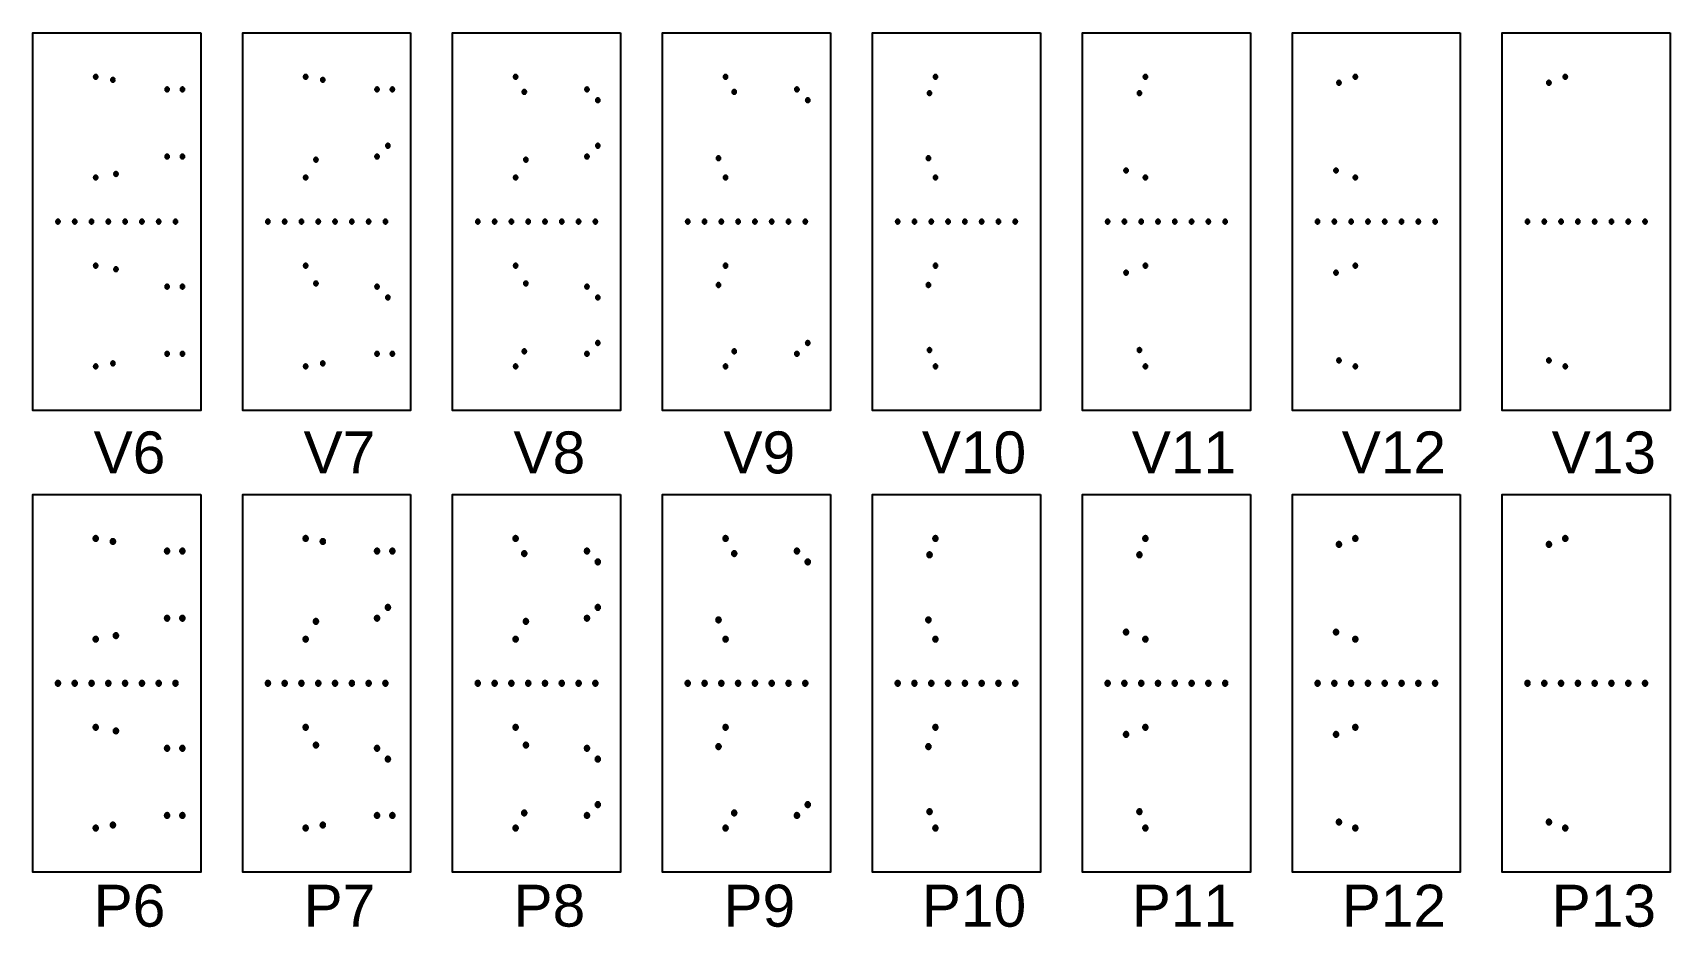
# Model space of a CAD drawing. Extents: x -2 to 177, y -6 to 16.
# Drawn here: x 138 to 177, y -5.81 to 15.5 of the extents above; entities that cross this region are included whole.
import ezdxf

# ---------------------------------------------------------------- set-up
doc = ezdxf.new("R2010")
doc.units = 0
doc.layers.get('0').update_dxf_attribs({"color": 255, "linetype": 'continuous'})
for name, color, linetype in [('Outline', 1, 'continuous'), ('P10', 100, 'continuous'), ('P11', 131, 'continuous'), ('P12', 225, 'continuous'), ('P13', 146, 'continuous'), ('P6', 184, 'continuous'), ('P7', 152, 'continuous'), ('P8', 136, 'continuous'), ('P9', 95, 'continuous'), ('V10', 227, 'continuous'), ('V11', 46, 'continuous'), ('V12', 96, 'continuous'), ('V13', 206, 'continuous'), ('V6', 134, 'continuous'), ('V7', 43, 'continuous'), ('V8', 195, 'continuous'), ('V9', 164, 'continuous')]:
    doc.layers.add(name, color=color, linetype=linetype)
doc.styles.get("Standard").update_dxf_attribs({"font": 'ARIAL.TTF'})

msp = doc.modelspace()

# ---------------------------------------------------------------- texts
for s, p in [('V6', (139.45, 5)), ('V7', (144.45, 5)), ('V8', (149.45, 5)), ('V9', (154.45, 5)), ('V10', (159.175, 5)), ('V11', (164.175, 5)), ('V12', (169.175, 5)), ('V13', (174.175, 5)), ('P6', (139.45, -5.8)), ('P7', (144.45, -5.8)), ('P8', (149.45, -5.8)), ('P9', (154.45, -5.8)), ('P10', (159.175, -5.8)), ('P11', (164.175, -5.8)), ('P12', (169.175, -5.8)), ('P13', (174.175, -5.8))]:
    msp.add_text(s, height=1).set_placement(p)

# ---------------------------------------------------------------- linework, layer by layer
at = {"layer": 'Outline'}
for points in [[(142, 15.5), (142, 6.5), (138, 6.5), (138, 15.5)], [(147, 15.5), (147, 6.5), (143, 6.5), (143, 15.5)], [(152, 15.5), (152, 6.5), (148, 6.5), (148, 15.5)], [(157, 15.5), (157, 6.5), (153, 6.5), (153, 15.5)], [(162, 15.5), (162, 6.5), (158, 6.5), (158, 15.5)], [(167, 15.5), (167, 6.5), (163, 6.5), (163, 15.5)], [(172, 15.5), (172, 6.5), (168, 6.5), (168, 15.5)], [(177, 15.5), (177, 6.5), (173, 6.5), (173, 15.5)], [(142, 4.5), (142, -4.5), (138, -4.5), (138, 4.5)], [(147, 4.5), (147, -4.5), (143, -4.5), (143, 4.5)], [(152, 4.5), (152, -4.5), (148, -4.5), (148, 4.5)], [(157, 4.5), (157, -4.5), (153, -4.5), (153, 4.5)], [(162, 4.5), (162, -4.5), (158, -4.5), (158, 4.5)], [(167, 4.5), (167, -4.5), (163, -4.5), (163, 4.5)], [(172, 4.5), (172, -4.5), (168, -4.5), (168, 4.5)], [(177, 4.5), (177, -4.5), (173, -4.5), (173, 4.5)]]:
    msp.add_lwpolyline(points, close=True, dxfattribs=at)
at = {"layer": 'P10'}
for points in [[(159.418, 3.06), (159.418, 3.068), (159.416, 3.076), (159.413, 3.083), (159.41, 3.09), (159.406, 3.097), (159.4, 3.102), (159.395, 3.108), (159.388, 3.112), (159.381, 3.115), (159.374, 3.118), (159.366, 3.12), (159.358, 3.12), (159.35, 3.12), (159.343, 3.118), (159.335, 3.115), (159.328, 3.112), (159.322, 3.108), (159.316, 3.102), (159.31, 3.097), (159.306, 3.09), (159.303, 3.083), (159.3, 3.076), (159.299, 3.068), (159.298, 3.06), (159.299, 3.052), (159.3, 3.044), (159.303, 3.037), (159.306, 3.03), (159.31, 3.024), (159.316, 3.018), (159.322, 3.012), (159.328, 3.008), (159.335, 3.005), (159.343, 3.002), (159.35, 3.001), (159.358, 3), (159.366, 3.001), (159.374, 3.002), (159.381, 3.005), (159.388, 3.008), (159.395, 3.012), (159.4, 3.018), (159.406, 3.024), (159.41, 3.03), (159.413, 3.037), (159.416, 3.044), (159.418, 3.052), (159.418, 3.06)], [(159.56, 3.45), (159.559, 3.458), (159.558, 3.466), (159.555, 3.473), (159.552, 3.48), (159.548, 3.487), (159.542, 3.492), (159.537, 3.498), (159.53, 3.502), (159.523, 3.505), (159.516, 3.508), (159.508, 3.509), (159.5, 3.51), (159.492, 3.509), (159.484, 3.508), (159.477, 3.505), (159.47, 3.502), (159.463, 3.498), (159.458, 3.492), (159.452, 3.487), (159.448, 3.48), (159.445, 3.473), (159.442, 3.466), (159.441, 3.458), (159.44, 3.45), (159.441, 3.442), (159.442, 3.434), (159.445, 3.427), (159.448, 3.42), (159.452, 3.413), (159.458, 3.408), (159.463, 3.402), (159.47, 3.398), (159.477, 3.395), (159.484, 3.392), (159.492, 3.391), (159.5, 3.39), (159.508, 3.391), (159.516, 3.392), (159.523, 3.395), (159.53, 3.398), (159.537, 3.402), (159.542, 3.408), (159.548, 3.413), (159.552, 3.42), (159.555, 3.427), (159.558, 3.434), (159.559, 3.442), (159.56, 3.45)], [(159.392, 1.51), (159.392, 1.518), (159.39, 1.526), (159.388, 1.533), (159.384, 1.54), (159.38, 1.547), (159.375, 1.553), (159.369, 1.558), (159.362, 1.562), (159.355, 1.566), (159.348, 1.568), (159.34, 1.57), (159.332, 1.57), (159.325, 1.57), (159.317, 1.568), (159.309, 1.566), (159.302, 1.562), (159.296, 1.558), (159.29, 1.553), (159.285, 1.547), (159.28, 1.54), (159.277, 1.533), (159.274, 1.526), (159.273, 1.518), (159.272, 1.51), (159.273, 1.503), (159.274, 1.495), (159.277, 1.487), (159.28, 1.48), (159.285, 1.474), (159.29, 1.468), (159.296, 1.463), (159.302, 1.458), (159.309, 1.455), (159.317, 1.452), (159.325, 1.451), (159.332, 1.45), (159.34, 1.451), (159.348, 1.452), (159.355, 1.455), (159.362, 1.458), (159.369, 1.463), (159.375, 1.468), (159.38, 1.474), (159.384, 1.48), (159.388, 1.487), (159.39, 1.495), (159.392, 1.503), (159.392, 1.51)], [(159.56, 1.05), (159.559, 1.058), (159.558, 1.066), (159.555, 1.073), (159.552, 1.08), (159.548, 1.087), (159.542, 1.092), (159.537, 1.098), (159.53, 1.102), (159.523, 1.105), (159.516, 1.108), (159.508, 1.109), (159.5, 1.11), (159.492, 1.109), (159.484, 1.108), (159.477, 1.105), (159.47, 1.102), (159.463, 1.098), (159.458, 1.092), (159.452, 1.087), (159.448, 1.08), (159.445, 1.073), (159.442, 1.066), (159.441, 1.058), (159.44, 1.05), (159.441, 1.042), (159.442, 1.034), (159.445, 1.027), (159.448, 1.02), (159.452, 1.013), (159.458, 1.008), (159.463, 1.002), (159.47, 0.998), (159.477, 0.995), (159.484, 0.992), (159.492, 0.991), (159.5, 0.99), (159.508, 0.991), (159.516, 0.992), (159.523, 0.995), (159.53, 0.998), (159.537, 1.002), (159.542, 1.008), (159.548, 1.013), (159.552, 1.02), (159.555, 1.027), (159.558, 1.034), (159.559, 1.042), (159.56, 1.05)], [(158.66, 0), (158.659, 0.008), (158.658, 0.016), (158.655, 0.023), (158.652, 0.03), (158.648, 0.037), (158.642, 0.042), (158.637, 0.048), (158.63, 0.052), (158.623, 0.055), (158.616, 0.058), (158.608, 0.059), (158.6, 0.06), (158.592, 0.059), (158.584, 0.058), (158.577, 0.055), (158.57, 0.052), (158.563, 0.048), (158.558, 0.042), (158.552, 0.037), (158.548, 0.03), (158.545, 0.023), (158.542, 0.016), (158.541, 0.008), (158.54, 0), (158.541, -0.008), (158.542, -0.016), (158.545, -0.023), (158.548, -0.03), (158.552, -0.037), (158.558, -0.042), (158.563, -0.048), (158.57, -0.052), (158.577, -0.055), (158.584, -0.058), (158.592, -0.059), (158.6, -0.06), (158.608, -0.059), (158.616, -0.058), (158.623, -0.055), (158.63, -0.052), (158.637, -0.048), (158.642, -0.042), (158.648, -0.037), (158.652, -0.03), (158.655, -0.023), (158.658, -0.016), (158.659, -0.008), (158.66, 0)], [(159.06, 0), (159.059, 0.008), (159.058, 0.016), (159.055, 0.023), (159.052, 0.03), (159.048, 0.037), (159.042, 0.042), (159.037, 0.048), (159.03, 0.052), (159.023, 0.055), (159.016, 0.058), (159.008, 0.059), (159, 0.06), (158.992, 0.059), (158.984, 0.058), (158.977, 0.055), (158.97, 0.052), (158.963, 0.048), (158.958, 0.042), (158.952, 0.037), (158.948, 0.03), (158.945, 0.023), (158.942, 0.016), (158.941, 0.008), (158.94, 0), (158.941, -0.008), (158.942, -0.016), (158.945, -0.023), (158.948, -0.03), (158.952, -0.037), (158.958, -0.042), (158.963, -0.048), (158.97, -0.052), (158.977, -0.055), (158.984, -0.058), (158.992, -0.059), (159, -0.06), (159.008, -0.059), (159.016, -0.058), (159.023, -0.055), (159.03, -0.052), (159.037, -0.048), (159.042, -0.042), (159.048, -0.037), (159.052, -0.03), (159.055, -0.023), (159.058, -0.016), (159.059, -0.008), (159.06, 0)], [(159.46, 0), (159.459, 0.008), (159.458, 0.016), (159.455, 0.023), (159.452, 0.03), (159.448, 0.037), (159.442, 0.042), (159.437, 0.048), (159.43, 0.052), (159.423, 0.055), (159.416, 0.058), (159.408, 0.059), (159.4, 0.06), (159.392, 0.059), (159.384, 0.058), (159.377, 0.055), (159.37, 0.052), (159.363, 0.048), (159.358, 0.042), (159.352, 0.037), (159.348, 0.03), (159.345, 0.023), (159.342, 0.016), (159.341, 0.008), (159.34, 0), (159.341, -0.008), (159.342, -0.016), (159.345, -0.023), (159.348, -0.03), (159.352, -0.037), (159.358, -0.042), (159.363, -0.048), (159.37, -0.052), (159.377, -0.055), (159.384, -0.058), (159.392, -0.059), (159.4, -0.06), (159.408, -0.059), (159.416, -0.058), (159.423, -0.055), (159.43, -0.052), (159.437, -0.048), (159.442, -0.042), (159.448, -0.037), (159.452, -0.03), (159.455, -0.023), (159.458, -0.016), (159.459, -0.008), (159.46, 0)], [(159.86, 0), (159.859, 0.008), (159.858, 0.016), (159.855, 0.023), (159.852, 0.03), (159.848, 0.037), (159.842, 0.042), (159.837, 0.048), (159.83, 0.052), (159.823, 0.055), (159.816, 0.058), (159.808, 0.059), (159.8, 0.06), (159.792, 0.059), (159.784, 0.058), (159.777, 0.055), (159.77, 0.052), (159.763, 0.048), (159.758, 0.042), (159.752, 0.037), (159.748, 0.03), (159.745, 0.023), (159.742, 0.016), (159.741, 0.008), (159.74, 0), (159.741, -0.008), (159.742, -0.016), (159.745, -0.023), (159.748, -0.03), (159.752, -0.037), (159.758, -0.042), (159.763, -0.048), (159.77, -0.052), (159.777, -0.055), (159.784, -0.058), (159.792, -0.059), (159.8, -0.06), (159.808, -0.059), (159.816, -0.058), (159.823, -0.055), (159.83, -0.052), (159.837, -0.048), (159.842, -0.042), (159.848, -0.037), (159.852, -0.03), (159.855, -0.023), (159.858, -0.016), (159.859, -0.008), (159.86, 0)], [(160.26, 0), (160.259, 0.008), (160.258, 0.016), (160.255, 0.023), (160.252, 0.03), (160.248, 0.037), (160.242, 0.042), (160.237, 0.048), (160.23, 0.052), (160.223, 0.055), (160.216, 0.058), (160.208, 0.059), (160.2, 0.06), (160.192, 0.059), (160.184, 0.058), (160.177, 0.055), (160.17, 0.052), (160.163, 0.048), (160.158, 0.042), (160.152, 0.037), (160.148, 0.03), (160.145, 0.023), (160.142, 0.016), (160.141, 0.008), (160.14, 0), (160.141, -0.008), (160.142, -0.016), (160.145, -0.023), (160.148, -0.03), (160.152, -0.037), (160.158, -0.042), (160.163, -0.048), (160.17, -0.052), (160.177, -0.055), (160.184, -0.058), (160.192, -0.059), (160.2, -0.06), (160.208, -0.059), (160.216, -0.058), (160.223, -0.055), (160.23, -0.052), (160.237, -0.048), (160.242, -0.042), (160.248, -0.037), (160.252, -0.03), (160.255, -0.023), (160.258, -0.016), (160.259, -0.008), (160.26, 0)], [(160.66, 0), (160.659, 0.008), (160.658, 0.016), (160.655, 0.023), (160.652, 0.03), (160.648, 0.037), (160.642, 0.042), (160.637, 0.048), (160.63, 0.052), (160.623, 0.055), (160.616, 0.058), (160.608, 0.059), (160.6, 0.06), (160.592, 0.059), (160.584, 0.058), (160.577, 0.055), (160.57, 0.052), (160.563, 0.048), (160.558, 0.042), (160.552, 0.037), (160.548, 0.03), (160.545, 0.023), (160.542, 0.016), (160.541, 0.008), (160.54, 0), (160.541, -0.008), (160.542, -0.016), (160.545, -0.023), (160.548, -0.03), (160.552, -0.037), (160.558, -0.042), (160.563, -0.048), (160.57, -0.052), (160.577, -0.055), (160.584, -0.058), (160.592, -0.059), (160.6, -0.06), (160.608, -0.059), (160.616, -0.058), (160.623, -0.055), (160.63, -0.052), (160.637, -0.048), (160.642, -0.042), (160.648, -0.037), (160.652, -0.03), (160.655, -0.023), (160.658, -0.016), (160.659, -0.008), (160.66, 0)], [(161.06, 0), (161.059, 0.008), (161.058, 0.016), (161.055, 0.023), (161.052, 0.03), (161.048, 0.037), (161.042, 0.042), (161.037, 0.048), (161.03, 0.052), (161.023, 0.055), (161.016, 0.058), (161.008, 0.059), (161, 0.06), (160.992, 0.059), (160.984, 0.058), (160.977, 0.055), (160.97, 0.052), (160.963, 0.048), (160.958, 0.042), (160.952, 0.037), (160.948, 0.03), (160.945, 0.023), (160.942, 0.016), (160.941, 0.008), (160.94, 0), (160.941, -0.008), (160.942, -0.016), (160.945, -0.023), (160.948, -0.03), (160.952, -0.037), (160.958, -0.042), (160.963, -0.048), (160.97, -0.052), (160.977, -0.055), (160.984, -0.058), (160.992, -0.059), (161, -0.06), (161.008, -0.059), (161.016, -0.058), (161.023, -0.055), (161.03, -0.052), (161.037, -0.048), (161.042, -0.042), (161.048, -0.037), (161.052, -0.03), (161.055, -0.023), (161.058, -0.016), (161.059, -0.008), (161.06, 0)], [(161.46, 0), (161.459, 0.008), (161.458, 0.016), (161.455, 0.023), (161.452, 0.03), (161.448, 0.037), (161.442, 0.042), (161.437, 0.048), (161.43, 0.052), (161.423, 0.055), (161.416, 0.058), (161.408, 0.059), (161.4, 0.06), (161.392, 0.059), (161.384, 0.058), (161.377, 0.055), (161.37, 0.052), (161.363, 0.048), (161.358, 0.042), (161.352, 0.037), (161.348, 0.03), (161.345, 0.023), (161.342, 0.016), (161.341, 0.008), (161.34, 0), (161.341, -0.008), (161.342, -0.016), (161.345, -0.023), (161.348, -0.03), (161.352, -0.037), (161.358, -0.042), (161.363, -0.048), (161.37, -0.052), (161.377, -0.055), (161.384, -0.058), (161.392, -0.059), (161.4, -0.06), (161.408, -0.059), (161.416, -0.058), (161.423, -0.055), (161.43, -0.052), (161.437, -0.048), (161.442, -0.042), (161.448, -0.037), (161.452, -0.03), (161.455, -0.023), (161.458, -0.016), (161.459, -0.008), (161.46, 0)], [(159.56, -1.05), (159.559, -1.042), (159.558, -1.034), (159.555, -1.027), (159.552, -1.02), (159.548, -1.013), (159.542, -1.008), (159.537, -1.002), (159.53, -0.998), (159.523, -0.995), (159.516, -0.992), (159.508, -0.991), (159.5, -0.99), (159.492, -0.991), (159.484, -0.992), (159.477, -0.995), (159.47, -0.998), (159.463, -1.002), (159.458, -1.008), (159.452, -1.013), (159.448, -1.02), (159.445, -1.027), (159.442, -1.034), (159.441, -1.042), (159.44, -1.05), (159.441, -1.058), (159.442, -1.066), (159.445, -1.073), (159.448, -1.08), (159.452, -1.087), (159.458, -1.092), (159.463, -1.098), (159.47, -1.102), (159.477, -1.105), (159.484, -1.108), (159.492, -1.109), (159.5, -1.11), (159.508, -1.109), (159.516, -1.108), (159.523, -1.105), (159.53, -1.102), (159.537, -1.098), (159.542, -1.092), (159.548, -1.087), (159.552, -1.08), (159.555, -1.073), (159.558, -1.066), (159.559, -1.058), (159.56, -1.05)], [(159.392, -1.51), (159.392, -1.503), (159.39, -1.495), (159.388, -1.487), (159.384, -1.48), (159.38, -1.474), (159.375, -1.468), (159.369, -1.463), (159.362, -1.458), (159.355, -1.455), (159.348, -1.452), (159.34, -1.451), (159.332, -1.45), (159.325, -1.451), (159.317, -1.452), (159.309, -1.455), (159.302, -1.458), (159.296, -1.463), (159.29, -1.468), (159.285, -1.474), (159.28, -1.48), (159.277, -1.487), (159.274, -1.495), (159.273, -1.503), (159.272, -1.51), (159.273, -1.518), (159.274, -1.526), (159.277, -1.533), (159.28, -1.54), (159.285, -1.547), (159.29, -1.553), (159.296, -1.558), (159.302, -1.562), (159.309, -1.566), (159.317, -1.568), (159.325, -1.57), (159.332, -1.57), (159.34, -1.57), (159.348, -1.568), (159.355, -1.566), (159.362, -1.562), (159.369, -1.558), (159.375, -1.553), (159.38, -1.547), (159.384, -1.54), (159.388, -1.533), (159.39, -1.526), (159.392, -1.518), (159.392, -1.51)], [(159.418, -3.06), (159.418, -3.052), (159.416, -3.044), (159.413, -3.037), (159.41, -3.03), (159.406, -3.024), (159.4, -3.018), (159.395, -3.012), (159.388, -3.008), (159.381, -3.005), (159.374, -3.002), (159.366, -3.001), (159.358, -3), (159.35, -3.001), (159.343, -3.002), (159.335, -3.005), (159.328, -3.008), (159.322, -3.012), (159.316, -3.018), (159.31, -3.024), (159.306, -3.03), (159.303, -3.037), (159.3, -3.044), (159.299, -3.052), (159.298, -3.06), (159.299, -3.068), (159.3, -3.076), (159.303, -3.083), (159.306, -3.09), (159.31, -3.097), (159.316, -3.102), (159.322, -3.108), (159.328, -3.112), (159.335, -3.115), (159.343, -3.118), (159.35, -3.12), (159.358, -3.12), (159.366, -3.12), (159.374, -3.118), (159.381, -3.115), (159.388, -3.112), (159.395, -3.108), (159.4, -3.102), (159.406, -3.097), (159.41, -3.09), (159.413, -3.083), (159.416, -3.076), (159.418, -3.068), (159.418, -3.06)], [(159.56, -3.45), (159.559, -3.442), (159.558, -3.434), (159.555, -3.427), (159.552, -3.42), (159.548, -3.413), (159.542, -3.408), (159.537, -3.402), (159.53, -3.398), (159.523, -3.395), (159.516, -3.392), (159.508, -3.391), (159.5, -3.39), (159.492, -3.391), (159.484, -3.392), (159.477, -3.395), (159.47, -3.398), (159.463, -3.402), (159.458, -3.408), (159.452, -3.413), (159.448, -3.42), (159.445, -3.427), (159.442, -3.434), (159.441, -3.442), (159.44, -3.45), (159.441, -3.458), (159.442, -3.466), (159.445, -3.473), (159.448, -3.48), (159.452, -3.487), (159.458, -3.492), (159.463, -3.498), (159.47, -3.502), (159.477, -3.505), (159.484, -3.508), (159.492, -3.509), (159.5, -3.51), (159.508, -3.509), (159.516, -3.508), (159.523, -3.505), (159.53, -3.502), (159.537, -3.498), (159.542, -3.492), (159.548, -3.487), (159.552, -3.48), (159.555, -3.473), (159.558, -3.466), (159.559, -3.458), (159.56, -3.45)]]:
    msp.add_lwpolyline(points, close=True, dxfattribs=at)
at = {"layer": 'P11'}
for points in [[(164.418, 3.06), (164.418, 3.068), (164.416, 3.076), (164.413, 3.083), (164.41, 3.09), (164.406, 3.097), (164.4, 3.102), (164.395, 3.108), (164.388, 3.112), (164.381, 3.115), (164.374, 3.118), (164.366, 3.12), (164.358, 3.12), (164.35, 3.12), (164.343, 3.118), (164.335, 3.115), (164.328, 3.112), (164.322, 3.108), (164.316, 3.102), (164.31, 3.097), (164.306, 3.09), (164.303, 3.083), (164.3, 3.076), (164.299, 3.068), (164.298, 3.06), (164.299, 3.052), (164.3, 3.044), (164.303, 3.037), (164.306, 3.03), (164.31, 3.024), (164.316, 3.018), (164.322, 3.012), (164.328, 3.008), (164.335, 3.005), (164.343, 3.002), (164.35, 3.001), (164.358, 3), (164.366, 3.001), (164.374, 3.002), (164.381, 3.005), (164.388, 3.008), (164.395, 3.012), (164.4, 3.018), (164.406, 3.024), (164.41, 3.03), (164.413, 3.037), (164.416, 3.044), (164.418, 3.052), (164.418, 3.06)], [(164.56, 3.45), (164.559, 3.458), (164.558, 3.466), (164.555, 3.473), (164.552, 3.48), (164.548, 3.487), (164.542, 3.492), (164.537, 3.498), (164.53, 3.502), (164.523, 3.505), (164.516, 3.508), (164.508, 3.509), (164.5, 3.51), (164.492, 3.509), (164.484, 3.508), (164.477, 3.505), (164.47, 3.502), (164.463, 3.498), (164.458, 3.492), (164.452, 3.487), (164.448, 3.48), (164.445, 3.473), (164.442, 3.466), (164.441, 3.458), (164.44, 3.45), (164.441, 3.442), (164.442, 3.434), (164.445, 3.427), (164.448, 3.42), (164.452, 3.413), (164.458, 3.408), (164.463, 3.402), (164.47, 3.398), (164.477, 3.395), (164.484, 3.392), (164.492, 3.391), (164.5, 3.39), (164.508, 3.391), (164.516, 3.392), (164.523, 3.395), (164.53, 3.398), (164.537, 3.402), (164.542, 3.408), (164.548, 3.413), (164.552, 3.42), (164.555, 3.427), (164.558, 3.434), (164.559, 3.442), (164.56, 3.45)], [(164.1, 1.218), (164.099, 1.225), (164.098, 1.233), (164.095, 1.241), (164.092, 1.248), (164.087, 1.254), (164.082, 1.26), (164.076, 1.265), (164.07, 1.27), (164.063, 1.273), (164.055, 1.276), (164.047, 1.277), (164.04, 1.278), (164.032, 1.277), (164.024, 1.276), (164.017, 1.273), (164.01, 1.27), (164.003, 1.265), (163.997, 1.26), (163.992, 1.254), (163.988, 1.248), (163.984, 1.241), (163.982, 1.233), (163.98, 1.225), (163.98, 1.218), (163.98, 1.21), (163.982, 1.202), (163.984, 1.195), (163.988, 1.188), (163.992, 1.181), (163.997, 1.175), (164.003, 1.17), (164.01, 1.166), (164.017, 1.162), (164.024, 1.16), (164.032, 1.158), (164.04, 1.158), (164.047, 1.158), (164.055, 1.16), (164.063, 1.162), (164.07, 1.166), (164.076, 1.17), (164.082, 1.175), (164.087, 1.181), (164.092, 1.188), (164.095, 1.195), (164.098, 1.202), (164.099, 1.21), (164.1, 1.218)], [(164.56, 1.05), (164.559, 1.058), (164.558, 1.066), (164.555, 1.073), (164.552, 1.08), (164.548, 1.087), (164.542, 1.092), (164.537, 1.098), (164.53, 1.102), (164.523, 1.105), (164.516, 1.108), (164.508, 1.109), (164.5, 1.11), (164.492, 1.109), (164.484, 1.108), (164.477, 1.105), (164.47, 1.102), (164.463, 1.098), (164.458, 1.092), (164.452, 1.087), (164.448, 1.08), (164.445, 1.073), (164.442, 1.066), (164.441, 1.058), (164.44, 1.05), (164.441, 1.042), (164.442, 1.034), (164.445, 1.027), (164.448, 1.02), (164.452, 1.013), (164.458, 1.008), (164.463, 1.002), (164.47, 0.998), (164.477, 0.995), (164.484, 0.992), (164.492, 0.991), (164.5, 0.99), (164.508, 0.991), (164.516, 0.992), (164.523, 0.995), (164.53, 0.998), (164.537, 1.002), (164.542, 1.008), (164.548, 1.013), (164.552, 1.02), (164.555, 1.027), (164.558, 1.034), (164.559, 1.042), (164.56, 1.05)], [(163.66, 0), (163.659, 0.008), (163.658, 0.016), (163.655, 0.023), (163.652, 0.03), (163.648, 0.037), (163.642, 0.042), (163.637, 0.048), (163.63, 0.052), (163.623, 0.055), (163.616, 0.058), (163.608, 0.059), (163.6, 0.06), (163.592, 0.059), (163.584, 0.058), (163.577, 0.055), (163.57, 0.052), (163.563, 0.048), (163.558, 0.042), (163.552, 0.037), (163.548, 0.03), (163.545, 0.023), (163.542, 0.016), (163.541, 0.008), (163.54, 0), (163.541, -0.008), (163.542, -0.016), (163.545, -0.023), (163.548, -0.03), (163.552, -0.037), (163.558, -0.042), (163.563, -0.048), (163.57, -0.052), (163.577, -0.055), (163.584, -0.058), (163.592, -0.059), (163.6, -0.06), (163.608, -0.059), (163.616, -0.058), (163.623, -0.055), (163.63, -0.052), (163.637, -0.048), (163.642, -0.042), (163.648, -0.037), (163.652, -0.03), (163.655, -0.023), (163.658, -0.016), (163.659, -0.008), (163.66, 0)], [(164.06, 0), (164.059, 0.008), (164.058, 0.016), (164.055, 0.023), (164.052, 0.03), (164.048, 0.037), (164.042, 0.042), (164.037, 0.048), (164.03, 0.052), (164.023, 0.055), (164.016, 0.058), (164.008, 0.059), (164, 0.06), (163.992, 0.059), (163.984, 0.058), (163.977, 0.055), (163.97, 0.052), (163.963, 0.048), (163.958, 0.042), (163.952, 0.037), (163.948, 0.03), (163.945, 0.023), (163.942, 0.016), (163.941, 0.008), (163.94, 0), (163.941, -0.008), (163.942, -0.016), (163.945, -0.023), (163.948, -0.03), (163.952, -0.037), (163.958, -0.042), (163.963, -0.048), (163.97, -0.052), (163.977, -0.055), (163.984, -0.058), (163.992, -0.059), (164, -0.06), (164.008, -0.059), (164.016, -0.058), (164.023, -0.055), (164.03, -0.052), (164.037, -0.048), (164.042, -0.042), (164.048, -0.037), (164.052, -0.03), (164.055, -0.023), (164.058, -0.016), (164.059, -0.008), (164.06, 0)], [(164.46, 0), (164.459, 0.008), (164.458, 0.016), (164.455, 0.023), (164.452, 0.03), (164.448, 0.037), (164.442, 0.042), (164.437, 0.048), (164.43, 0.052), (164.423, 0.055), (164.416, 0.058), (164.408, 0.059), (164.4, 0.06), (164.392, 0.059), (164.384, 0.058), (164.377, 0.055), (164.37, 0.052), (164.363, 0.048), (164.358, 0.042), (164.352, 0.037), (164.348, 0.03), (164.345, 0.023), (164.342, 0.016), (164.341, 0.008), (164.34, 0), (164.341, -0.008), (164.342, -0.016), (164.345, -0.023), (164.348, -0.03), (164.352, -0.037), (164.358, -0.042), (164.363, -0.048), (164.37, -0.052), (164.377, -0.055), (164.384, -0.058), (164.392, -0.059), (164.4, -0.06), (164.408, -0.059), (164.416, -0.058), (164.423, -0.055), (164.43, -0.052), (164.437, -0.048), (164.442, -0.042), (164.448, -0.037), (164.452, -0.03), (164.455, -0.023), (164.458, -0.016), (164.459, -0.008), (164.46, 0)], [(164.86, 0), (164.859, 0.008), (164.858, 0.016), (164.855, 0.023), (164.852, 0.03), (164.848, 0.037), (164.842, 0.042), (164.837, 0.048), (164.83, 0.052), (164.823, 0.055), (164.816, 0.058), (164.808, 0.059), (164.8, 0.06), (164.792, 0.059), (164.784, 0.058), (164.777, 0.055), (164.77, 0.052), (164.763, 0.048), (164.758, 0.042), (164.752, 0.037), (164.748, 0.03), (164.745, 0.023), (164.742, 0.016), (164.741, 0.008), (164.74, 0), (164.741, -0.008), (164.742, -0.016), (164.745, -0.023), (164.748, -0.03), (164.752, -0.037), (164.758, -0.042), (164.763, -0.048), (164.77, -0.052), (164.777, -0.055), (164.784, -0.058), (164.792, -0.059), (164.8, -0.06), (164.808, -0.059), (164.816, -0.058), (164.823, -0.055), (164.83, -0.052), (164.837, -0.048), (164.842, -0.042), (164.848, -0.037), (164.852, -0.03), (164.855, -0.023), (164.858, -0.016), (164.859, -0.008), (164.86, 0)], [(165.26, 0), (165.259, 0.008), (165.258, 0.016), (165.255, 0.023), (165.252, 0.03), (165.248, 0.037), (165.242, 0.042), (165.237, 0.048), (165.23, 0.052), (165.223, 0.055), (165.216, 0.058), (165.208, 0.059), (165.2, 0.06), (165.192, 0.059), (165.184, 0.058), (165.177, 0.055), (165.17, 0.052), (165.163, 0.048), (165.158, 0.042), (165.152, 0.037), (165.148, 0.03), (165.145, 0.023), (165.142, 0.016), (165.141, 0.008), (165.14, 0), (165.141, -0.008), (165.142, -0.016), (165.145, -0.023), (165.148, -0.03), (165.152, -0.037), (165.158, -0.042), (165.163, -0.048), (165.17, -0.052), (165.177, -0.055), (165.184, -0.058), (165.192, -0.059), (165.2, -0.06), (165.208, -0.059), (165.216, -0.058), (165.223, -0.055), (165.23, -0.052), (165.237, -0.048), (165.242, -0.042), (165.248, -0.037), (165.252, -0.03), (165.255, -0.023), (165.258, -0.016), (165.259, -0.008), (165.26, 0)], [(165.66, 0), (165.659, 0.008), (165.658, 0.016), (165.655, 0.023), (165.652, 0.03), (165.648, 0.037), (165.642, 0.042), (165.637, 0.048), (165.63, 0.052), (165.623, 0.055), (165.616, 0.058), (165.608, 0.059), (165.6, 0.06), (165.592, 0.059), (165.584, 0.058), (165.577, 0.055), (165.57, 0.052), (165.563, 0.048), (165.558, 0.042), (165.552, 0.037), (165.548, 0.03), (165.545, 0.023), (165.542, 0.016), (165.541, 0.008), (165.54, 0), (165.541, -0.008), (165.542, -0.016), (165.545, -0.023), (165.548, -0.03), (165.552, -0.037), (165.558, -0.042), (165.563, -0.048), (165.57, -0.052), (165.577, -0.055), (165.584, -0.058), (165.592, -0.059), (165.6, -0.06), (165.608, -0.059), (165.616, -0.058), (165.623, -0.055), (165.63, -0.052), (165.637, -0.048), (165.642, -0.042), (165.648, -0.037), (165.652, -0.03), (165.655, -0.023), (165.658, -0.016), (165.659, -0.008), (165.66, 0)], [(166.06, 0), (166.059, 0.008), (166.058, 0.016), (166.055, 0.023), (166.052, 0.03), (166.048, 0.037), (166.042, 0.042), (166.037, 0.048), (166.03, 0.052), (166.023, 0.055), (166.016, 0.058), (166.008, 0.059), (166, 0.06), (165.992, 0.059), (165.984, 0.058), (165.977, 0.055), (165.97, 0.052), (165.963, 0.048), (165.958, 0.042), (165.952, 0.037), (165.948, 0.03), (165.945, 0.023), (165.942, 0.016), (165.941, 0.008), (165.94, 0), (165.941, -0.008), (165.942, -0.016), (165.945, -0.023), (165.948, -0.03), (165.952, -0.037), (165.958, -0.042), (165.963, -0.048), (165.97, -0.052), (165.977, -0.055), (165.984, -0.058), (165.992, -0.059), (166, -0.06), (166.008, -0.059), (166.016, -0.058), (166.023, -0.055), (166.03, -0.052), (166.037, -0.048), (166.042, -0.042), (166.048, -0.037), (166.052, -0.03), (166.055, -0.023), (166.058, -0.016), (166.059, -0.008), (166.06, 0)], [(166.46, 0), (166.459, 0.008), (166.458, 0.016), (166.455, 0.023), (166.452, 0.03), (166.448, 0.037), (166.442, 0.042), (166.437, 0.048), (166.43, 0.052), (166.423, 0.055), (166.416, 0.058), (166.408, 0.059), (166.4, 0.06), (166.392, 0.059), (166.384, 0.058), (166.377, 0.055), (166.37, 0.052), (166.363, 0.048), (166.358, 0.042), (166.352, 0.037), (166.348, 0.03), (166.345, 0.023), (166.342, 0.016), (166.341, 0.008), (166.34, 0), (166.341, -0.008), (166.342, -0.016), (166.345, -0.023), (166.348, -0.03), (166.352, -0.037), (166.358, -0.042), (166.363, -0.048), (166.37, -0.052), (166.377, -0.055), (166.384, -0.058), (166.392, -0.059), (166.4, -0.06), (166.408, -0.059), (166.416, -0.058), (166.423, -0.055), (166.43, -0.052), (166.437, -0.048), (166.442, -0.042), (166.448, -0.037), (166.452, -0.03), (166.455, -0.023), (166.458, -0.016), (166.459, -0.008), (166.46, 0)], [(164.1, -1.218), (164.099, -1.21), (164.098, -1.202), (164.095, -1.195), (164.092, -1.188), (164.087, -1.181), (164.082, -1.175), (164.076, -1.17), (164.07, -1.166), (164.063, -1.162), (164.055, -1.16), (164.047, -1.158), (164.04, -1.158), (164.032, -1.158), (164.024, -1.16), (164.017, -1.162), (164.01, -1.166), (164.003, -1.17), (163.997, -1.175), (163.992, -1.181), (163.988, -1.188), (163.984, -1.195), (163.982, -1.202), (163.98, -1.21), (163.98, -1.218), (163.98, -1.225), (163.982, -1.233), (163.984, -1.241), (163.988, -1.248), (163.992, -1.254), (163.997, -1.26), (164.003, -1.265), (164.01, -1.27), (164.017, -1.273), (164.024, -1.276), (164.032, -1.277), (164.04, -1.278), (164.047, -1.277), (164.055, -1.276), (164.063, -1.273), (164.07, -1.27), (164.076, -1.265), (164.082, -1.26), (164.087, -1.254), (164.092, -1.248), (164.095, -1.241), (164.098, -1.233), (164.099, -1.225), (164.1, -1.218)], [(164.56, -1.05), (164.559, -1.042), (164.558, -1.034), (164.555, -1.027), (164.552, -1.02), (164.548, -1.013), (164.542, -1.008), (164.537, -1.002), (164.53, -0.998), (164.523, -0.995), (164.516, -0.992), (164.508, -0.991), (164.5, -0.99), (164.492, -0.991), (164.484, -0.992), (164.477, -0.995), (164.47, -0.998), (164.463, -1.002), (164.458, -1.008), (164.452, -1.013), (164.448, -1.02), (164.445, -1.027), (164.442, -1.034), (164.441, -1.042), (164.44, -1.05), (164.441, -1.058), (164.442, -1.066), (164.445, -1.073), (164.448, -1.08), (164.452, -1.087), (164.458, -1.092), (164.463, -1.098), (164.47, -1.102), (164.477, -1.105), (164.484, -1.108), (164.492, -1.109), (164.5, -1.11), (164.508, -1.109), (164.516, -1.108), (164.523, -1.105), (164.53, -1.102), (164.537, -1.098), (164.542, -1.092), (164.548, -1.087), (164.552, -1.08), (164.555, -1.073), (164.558, -1.066), (164.559, -1.058), (164.56, -1.05)], [(164.418, -3.06), (164.418, -3.052), (164.416, -3.044), (164.413, -3.037), (164.41, -3.03), (164.406, -3.024), (164.4, -3.018), (164.395, -3.012), (164.388, -3.008), (164.381, -3.005), (164.374, -3.002), (164.366, -3.001), (164.358, -3), (164.35, -3.001), (164.343, -3.002), (164.335, -3.005), (164.328, -3.008), (164.322, -3.012), (164.316, -3.018), (164.31, -3.024), (164.306, -3.03), (164.303, -3.037), (164.3, -3.044), (164.299, -3.052), (164.298, -3.06), (164.299, -3.068), (164.3, -3.076), (164.303, -3.083), (164.306, -3.09), (164.31, -3.097), (164.316, -3.102), (164.322, -3.108), (164.328, -3.112), (164.335, -3.115), (164.343, -3.118), (164.35, -3.12), (164.358, -3.12), (164.366, -3.12), (164.374, -3.118), (164.381, -3.115), (164.388, -3.112), (164.395, -3.108), (164.4, -3.102), (164.406, -3.097), (164.41, -3.09), (164.413, -3.083), (164.416, -3.076), (164.418, -3.068), (164.418, -3.06)], [(164.56, -3.45), (164.559, -3.442), (164.558, -3.434), (164.555, -3.427), (164.552, -3.42), (164.548, -3.413), (164.542, -3.408), (164.537, -3.402), (164.53, -3.398), (164.523, -3.395), (164.516, -3.392), (164.508, -3.391), (164.5, -3.39), (164.492, -3.391), (164.484, -3.392), (164.477, -3.395), (164.47, -3.398), (164.463, -3.402), (164.458, -3.408), (164.452, -3.413), (164.448, -3.42), (164.445, -3.427), (164.442, -3.434), (164.441, -3.442), (164.44, -3.45), (164.441, -3.458), (164.442, -3.466), (164.445, -3.473), (164.448, -3.48), (164.452, -3.487), (164.458, -3.492), (164.463, -3.498), (164.47, -3.502), (164.477, -3.505), (164.484, -3.508), (164.492, -3.509), (164.5, -3.51), (164.508, -3.509), (164.516, -3.508), (164.523, -3.505), (164.53, -3.502), (164.537, -3.498), (164.542, -3.492), (164.548, -3.487), (164.552, -3.48), (164.555, -3.473), (164.558, -3.466), (164.559, -3.458), (164.56, -3.45)]]:
    msp.add_lwpolyline(points, close=True, dxfattribs=at)
at = {"layer": 'P12'}
for points in [[(169.17, 3.308), (169.17, 3.316), (169.168, 3.324), (169.165, 3.331), (169.162, 3.338), (169.158, 3.345), (169.152, 3.35), (169.147, 3.356), (169.14, 3.36), (169.133, 3.363), (169.126, 3.366), (169.118, 3.368), (169.11, 3.368), (169.102, 3.368), (169.094, 3.366), (169.087, 3.363), (169.08, 3.36), (169.074, 3.356), (169.068, 3.35), (169.062, 3.345), (169.058, 3.338), (169.055, 3.331), (169.052, 3.324), (169.051, 3.316), (169.05, 3.308), (169.051, 3.3), (169.052, 3.293), (169.055, 3.285), (169.058, 3.278), (169.062, 3.272), (169.068, 3.266), (169.074, 3.26), (169.08, 3.256), (169.087, 3.253), (169.094, 3.25), (169.102, 3.249), (169.11, 3.248), (169.118, 3.249), (169.126, 3.25), (169.133, 3.253), (169.14, 3.256), (169.147, 3.26), (169.152, 3.266), (169.158, 3.272), (169.162, 3.278), (169.165, 3.285), (169.168, 3.293), (169.17, 3.3), (169.17, 3.308)], [(169.56, 3.45), (169.559, 3.458), (169.558, 3.466), (169.555, 3.473), (169.552, 3.48), (169.548, 3.487), (169.542, 3.492), (169.537, 3.498), (169.53, 3.502), (169.523, 3.505), (169.516, 3.508), (169.508, 3.509), (169.5, 3.51), (169.492, 3.509), (169.484, 3.508), (169.477, 3.505), (169.47, 3.502), (169.463, 3.498), (169.458, 3.492), (169.452, 3.487), (169.448, 3.48), (169.445, 3.473), (169.442, 3.466), (169.441, 3.458), (169.44, 3.45), (169.441, 3.442), (169.442, 3.434), (169.445, 3.427), (169.448, 3.42), (169.452, 3.413), (169.458, 3.408), (169.463, 3.402), (169.47, 3.398), (169.477, 3.395), (169.484, 3.392), (169.492, 3.391), (169.5, 3.39), (169.508, 3.391), (169.516, 3.392), (169.523, 3.395), (169.53, 3.398), (169.537, 3.402), (169.542, 3.408), (169.548, 3.413), (169.552, 3.42), (169.555, 3.427), (169.558, 3.434), (169.559, 3.442), (169.56, 3.45)], [(169.1, 1.218), (169.099, 1.225), (169.098, 1.233), (169.095, 1.241), (169.092, 1.248), (169.087, 1.254), (169.082, 1.26), (169.076, 1.265), (169.07, 1.27), (169.063, 1.273), (169.055, 1.276), (169.047, 1.277), (169.04, 1.278), (169.032, 1.277), (169.024, 1.276), (169.017, 1.273), (169.01, 1.27), (169.003, 1.265), (168.997, 1.26), (168.992, 1.254), (168.988, 1.248), (168.984, 1.241), (168.982, 1.233), (168.98, 1.225), (168.98, 1.218), (168.98, 1.21), (168.982, 1.202), (168.984, 1.195), (168.988, 1.188), (168.992, 1.181), (168.997, 1.175), (169.003, 1.17), (169.01, 1.166), (169.017, 1.162), (169.024, 1.16), (169.032, 1.158), (169.04, 1.158), (169.047, 1.158), (169.055, 1.16), (169.063, 1.162), (169.07, 1.166), (169.076, 1.17), (169.082, 1.175), (169.087, 1.181), (169.092, 1.188), (169.095, 1.195), (169.098, 1.202), (169.099, 1.21), (169.1, 1.218)], [(169.56, 1.05), (169.559, 1.058), (169.558, 1.066), (169.555, 1.073), (169.552, 1.08), (169.548, 1.087), (169.542, 1.092), (169.537, 1.098), (169.53, 1.102), (169.523, 1.105), (169.516, 1.108), (169.508, 1.109), (169.5, 1.11), (169.492, 1.109), (169.484, 1.108), (169.477, 1.105), (169.47, 1.102), (169.463, 1.098), (169.458, 1.092), (169.452, 1.087), (169.448, 1.08), (169.445, 1.073), (169.442, 1.066), (169.441, 1.058), (169.44, 1.05), (169.441, 1.042), (169.442, 1.034), (169.445, 1.027), (169.448, 1.02), (169.452, 1.013), (169.458, 1.008), (169.463, 1.002), (169.47, 0.998), (169.477, 0.995), (169.484, 0.992), (169.492, 0.991), (169.5, 0.99), (169.508, 0.991), (169.516, 0.992), (169.523, 0.995), (169.53, 0.998), (169.537, 1.002), (169.542, 1.008), (169.548, 1.013), (169.552, 1.02), (169.555, 1.027), (169.558, 1.034), (169.559, 1.042), (169.56, 1.05)], [(168.66, 0), (168.659, 0.008), (168.658, 0.016), (168.655, 0.023), (168.652, 0.03), (168.648, 0.037), (168.642, 0.042), (168.637, 0.048), (168.63, 0.052), (168.623, 0.055), (168.616, 0.058), (168.608, 0.059), (168.6, 0.06), (168.592, 0.059), (168.584, 0.058), (168.577, 0.055), (168.57, 0.052), (168.563, 0.048), (168.558, 0.042), (168.552, 0.037), (168.548, 0.03), (168.545, 0.023), (168.542, 0.016), (168.541, 0.008), (168.54, 0), (168.541, -0.008), (168.542, -0.016), (168.545, -0.023), (168.548, -0.03), (168.552, -0.037), (168.558, -0.042), (168.563, -0.048), (168.57, -0.052), (168.577, -0.055), (168.584, -0.058), (168.592, -0.059), (168.6, -0.06), (168.608, -0.059), (168.616, -0.058), (168.623, -0.055), (168.63, -0.052), (168.637, -0.048), (168.642, -0.042), (168.648, -0.037), (168.652, -0.03), (168.655, -0.023), (168.658, -0.016), (168.659, -0.008), (168.66, 0)], [(169.06, 0), (169.059, 0.008), (169.058, 0.016), (169.055, 0.023), (169.052, 0.03), (169.048, 0.037), (169.042, 0.042), (169.037, 0.048), (169.03, 0.052), (169.023, 0.055), (169.016, 0.058), (169.008, 0.059), (169, 0.06), (168.992, 0.059), (168.984, 0.058), (168.977, 0.055), (168.97, 0.052), (168.963, 0.048), (168.958, 0.042), (168.952, 0.037), (168.948, 0.03), (168.945, 0.023), (168.942, 0.016), (168.941, 0.008), (168.94, 0), (168.941, -0.008), (168.942, -0.016), (168.945, -0.023), (168.948, -0.03), (168.952, -0.037), (168.958, -0.042), (168.963, -0.048), (168.97, -0.052), (168.977, -0.055), (168.984, -0.058), (168.992, -0.059), (169, -0.06), (169.008, -0.059), (169.016, -0.058), (169.023, -0.055), (169.03, -0.052), (169.037, -0.048), (169.042, -0.042), (169.048, -0.037), (169.052, -0.03), (169.055, -0.023), (169.058, -0.016), (169.059, -0.008), (169.06, 0)], [(169.46, 0), (169.459, 0.008), (169.458, 0.016), (169.455, 0.023), (169.452, 0.03), (169.448, 0.037), (169.442, 0.042), (169.437, 0.048), (169.43, 0.052), (169.423, 0.055), (169.416, 0.058), (169.408, 0.059), (169.4, 0.06), (169.392, 0.059), (169.384, 0.058), (169.377, 0.055), (169.37, 0.052), (169.363, 0.048), (169.358, 0.042), (169.352, 0.037), (169.348, 0.03), (169.345, 0.023), (169.342, 0.016), (169.341, 0.008), (169.34, 0), (169.341, -0.008), (169.342, -0.016), (169.345, -0.023), (169.348, -0.03), (169.352, -0.037), (169.358, -0.042), (169.363, -0.048), (169.37, -0.052), (169.377, -0.055), (169.384, -0.058), (169.392, -0.059), (169.4, -0.06), (169.408, -0.059), (169.416, -0.058), (169.423, -0.055), (169.43, -0.052), (169.437, -0.048), (169.442, -0.042), (169.448, -0.037), (169.452, -0.03), (169.455, -0.023), (169.458, -0.016), (169.459, -0.008), (169.46, 0)], [(169.86, 0), (169.859, 0.008), (169.858, 0.016), (169.855, 0.023), (169.852, 0.03), (169.848, 0.037), (169.842, 0.042), (169.837, 0.048), (169.83, 0.052), (169.823, 0.055), (169.816, 0.058), (169.808, 0.059), (169.8, 0.06), (169.792, 0.059), (169.784, 0.058), (169.777, 0.055), (169.77, 0.052), (169.763, 0.048), (169.758, 0.042), (169.752, 0.037), (169.748, 0.03), (169.745, 0.023), (169.742, 0.016), (169.741, 0.008), (169.74, 0), (169.741, -0.008), (169.742, -0.016), (169.745, -0.023), (169.748, -0.03), (169.752, -0.037), (169.758, -0.042), (169.763, -0.048), (169.77, -0.052), (169.777, -0.055), (169.784, -0.058), (169.792, -0.059), (169.8, -0.06), (169.808, -0.059), (169.816, -0.058), (169.823, -0.055), (169.83, -0.052), (169.837, -0.048), (169.842, -0.042), (169.848, -0.037), (169.852, -0.03), (169.855, -0.023), (169.858, -0.016), (169.859, -0.008), (169.86, 0)], [(170.26, 0), (170.259, 0.008), (170.258, 0.016), (170.255, 0.023), (170.252, 0.03), (170.248, 0.037), (170.242, 0.042), (170.237, 0.048), (170.23, 0.052), (170.223, 0.055), (170.216, 0.058), (170.208, 0.059), (170.2, 0.06), (170.192, 0.059), (170.184, 0.058), (170.177, 0.055), (170.17, 0.052), (170.163, 0.048), (170.158, 0.042), (170.152, 0.037), (170.148, 0.03), (170.145, 0.023), (170.142, 0.016), (170.141, 0.008), (170.14, 0), (170.141, -0.008), (170.142, -0.016), (170.145, -0.023), (170.148, -0.03), (170.152, -0.037), (170.158, -0.042), (170.163, -0.048), (170.17, -0.052), (170.177, -0.055), (170.184, -0.058), (170.192, -0.059), (170.2, -0.06), (170.208, -0.059), (170.216, -0.058), (170.223, -0.055), (170.23, -0.052), (170.237, -0.048), (170.242, -0.042), (170.248, -0.037), (170.252, -0.03), (170.255, -0.023), (170.258, -0.016), (170.259, -0.008), (170.26, 0)], [(170.66, 0), (170.659, 0.008), (170.658, 0.016), (170.655, 0.023), (170.652, 0.03), (170.648, 0.037), (170.642, 0.042), (170.637, 0.048), (170.63, 0.052), (170.623, 0.055), (170.616, 0.058), (170.608, 0.059), (170.6, 0.06), (170.592, 0.059), (170.584, 0.058), (170.577, 0.055), (170.57, 0.052), (170.563, 0.048), (170.558, 0.042), (170.552, 0.037), (170.548, 0.03), (170.545, 0.023), (170.542, 0.016), (170.541, 0.008), (170.54, 0), (170.541, -0.008), (170.542, -0.016), (170.545, -0.023), (170.548, -0.03), (170.552, -0.037), (170.558, -0.042), (170.563, -0.048), (170.57, -0.052), (170.577, -0.055), (170.584, -0.058), (170.592, -0.059), (170.6, -0.06), (170.608, -0.059), (170.616, -0.058), (170.623, -0.055), (170.63, -0.052), (170.637, -0.048), (170.642, -0.042), (170.648, -0.037), (170.652, -0.03), (170.655, -0.023), (170.658, -0.016), (170.659, -0.008), (170.66, 0)], [(171.06, 0), (171.059, 0.008), (171.058, 0.016), (171.055, 0.023), (171.052, 0.03), (171.048, 0.037), (171.042, 0.042), (171.037, 0.048), (171.03, 0.052), (171.023, 0.055), (171.016, 0.058), (171.008, 0.059), (171, 0.06), (170.992, 0.059), (170.984, 0.058), (170.977, 0.055), (170.97, 0.052), (170.963, 0.048), (170.958, 0.042), (170.952, 0.037), (170.948, 0.03), (170.945, 0.023), (170.942, 0.016), (170.941, 0.008), (170.94, 0), (170.941, -0.008), (170.942, -0.016), (170.945, -0.023), (170.948, -0.03), (170.952, -0.037), (170.958, -0.042), (170.963, -0.048), (170.97, -0.052), (170.977, -0.055), (170.984, -0.058), (170.992, -0.059), (171, -0.06), (171.008, -0.059), (171.016, -0.058), (171.023, -0.055), (171.03, -0.052), (171.037, -0.048), (171.042, -0.042), (171.048, -0.037), (171.052, -0.03), (171.055, -0.023), (171.058, -0.016), (171.059, -0.008), (171.06, 0)], [(171.46, 0), (171.459, 0.008), (171.458, 0.016), (171.455, 0.023), (171.452, 0.03), (171.448, 0.037), (171.442, 0.042), (171.437, 0.048), (171.43, 0.052), (171.423, 0.055), (171.416, 0.058), (171.408, 0.059), (171.4, 0.06), (171.392, 0.059), (171.384, 0.058), (171.377, 0.055), (171.37, 0.052), (171.363, 0.048), (171.358, 0.042), (171.352, 0.037), (171.348, 0.03), (171.345, 0.023), (171.342, 0.016), (171.341, 0.008), (171.34, 0), (171.341, -0.008), (171.342, -0.016), (171.345, -0.023), (171.348, -0.03), (171.352, -0.037), (171.358, -0.042), (171.363, -0.048), (171.37, -0.052), (171.377, -0.055), (171.384, -0.058), (171.392, -0.059), (171.4, -0.06), (171.408, -0.059), (171.416, -0.058), (171.423, -0.055), (171.43, -0.052), (171.437, -0.048), (171.442, -0.042), (171.448, -0.037), (171.452, -0.03), (171.455, -0.023), (171.458, -0.016), (171.459, -0.008), (171.46, 0)], [(169.1, -1.218), (169.099, -1.21), (169.098, -1.202), (169.095, -1.195), (169.092, -1.188), (169.087, -1.181), (169.082, -1.175), (169.076, -1.17), (169.07, -1.166), (169.063, -1.162), (169.055, -1.16), (169.047, -1.158), (169.04, -1.158), (169.032, -1.158), (169.024, -1.16), (169.017, -1.162), (169.01, -1.166), (169.003, -1.17), (168.997, -1.175), (168.992, -1.181), (168.988, -1.188), (168.984, -1.195), (168.982, -1.202), (168.98, -1.21), (168.98, -1.218), (168.98, -1.225), (168.982, -1.233), (168.984, -1.241), (168.988, -1.248), (168.992, -1.254), (168.997, -1.26), (169.003, -1.265), (169.01, -1.27), (169.017, -1.273), (169.024, -1.276), (169.032, -1.277), (169.04, -1.278), (169.047, -1.277), (169.055, -1.276), (169.063, -1.273), (169.07, -1.27), (169.076, -1.265), (169.082, -1.26), (169.087, -1.254), (169.092, -1.248), (169.095, -1.241), (169.098, -1.233), (169.099, -1.225), (169.1, -1.218)], [(169.56, -1.05), (169.559, -1.042), (169.558, -1.034), (169.555, -1.027), (169.552, -1.02), (169.548, -1.013), (169.542, -1.008), (169.537, -1.002), (169.53, -0.998), (169.523, -0.995), (169.516, -0.992), (169.508, -0.991), (169.5, -0.99), (169.492, -0.991), (169.484, -0.992), (169.477, -0.995), (169.47, -0.998), (169.463, -1.002), (169.458, -1.008), (169.452, -1.013), (169.448, -1.02), (169.445, -1.027), (169.442, -1.034), (169.441, -1.042), (169.44, -1.05), (169.441, -1.058), (169.442, -1.066), (169.445, -1.073), (169.448, -1.08), (169.452, -1.087), (169.458, -1.092), (169.463, -1.098), (169.47, -1.102), (169.477, -1.105), (169.484, -1.108), (169.492, -1.109), (169.5, -1.11), (169.508, -1.109), (169.516, -1.108), (169.523, -1.105), (169.53, -1.102), (169.537, -1.098), (169.542, -1.092), (169.548, -1.087), (169.552, -1.08), (169.555, -1.073), (169.558, -1.066), (169.559, -1.058), (169.56, -1.05)], [(169.17, -3.308), (169.17, -3.3), (169.168, -3.293), (169.165, -3.285), (169.162, -3.278), (169.158, -3.272), (169.152, -3.266), (169.147, -3.26), (169.14, -3.256), (169.133, -3.253), (169.126, -3.25), (169.118, -3.249), (169.11, -3.248), (169.102, -3.249), (169.094, -3.25), (169.087, -3.253), (169.08, -3.256), (169.074, -3.26), (169.068, -3.266), (169.062, -3.272), (169.058, -3.278), (169.055, -3.285), (169.052, -3.293), (169.051, -3.3), (169.05, -3.308), (169.051, -3.316), (169.052, -3.324), (169.055, -3.331), (169.058, -3.338), (169.062, -3.345), (169.068, -3.35), (169.074, -3.356), (169.08, -3.36), (169.087, -3.363), (169.094, -3.366), (169.102, -3.368), (169.11, -3.368), (169.118, -3.368), (169.126, -3.366), (169.133, -3.363), (169.14, -3.36), (169.147, -3.356), (169.152, -3.35), (169.158, -3.345), (169.162, -3.338), (169.165, -3.331), (169.168, -3.324), (169.17, -3.316), (169.17, -3.308)], [(169.56, -3.45), (169.559, -3.442), (169.558, -3.434), (169.555, -3.427), (169.552, -3.42), (169.548, -3.413), (169.542, -3.408), (169.537, -3.402), (169.53, -3.398), (169.523, -3.395), (169.516, -3.392), (169.508, -3.391), (169.5, -3.39), (169.492, -3.391), (169.484, -3.392), (169.477, -3.395), (169.47, -3.398), (169.463, -3.402), (169.458, -3.408), (169.452, -3.413), (169.448, -3.42), (169.445, -3.427), (169.442, -3.434), (169.441, -3.442), (169.44, -3.45), (169.441, -3.458), (169.442, -3.466), (169.445, -3.473), (169.448, -3.48), (169.452, -3.487), (169.458, -3.492), (169.463, -3.498), (169.47, -3.502), (169.477, -3.505), (169.484, -3.508), (169.492, -3.509), (169.5, -3.51), (169.508, -3.509), (169.516, -3.508), (169.523, -3.505), (169.53, -3.502), (169.537, -3.498), (169.542, -3.492), (169.548, -3.487), (169.552, -3.48), (169.555, -3.473), (169.558, -3.466), (169.559, -3.458), (169.56, -3.45)]]:
    msp.add_lwpolyline(points, close=True, dxfattribs=at)
at = {"layer": 'P13'}
for points in [[(174.17, 3.308), (174.17, 3.316), (174.168, 3.324), (174.165, 3.331), (174.162, 3.338), (174.158, 3.345), (174.152, 3.35), (174.147, 3.356), (174.14, 3.36), (174.133, 3.363), (174.126, 3.366), (174.118, 3.368), (174.11, 3.368), (174.102, 3.368), (174.094, 3.366), (174.087, 3.363), (174.08, 3.36), (174.074, 3.356), (174.068, 3.35), (174.062, 3.345), (174.058, 3.338), (174.055, 3.331), (174.052, 3.324), (174.051, 3.316), (174.05, 3.308), (174.051, 3.3), (174.052, 3.293), (174.055, 3.285), (174.058, 3.278), (174.062, 3.272), (174.068, 3.266), (174.074, 3.26), (174.08, 3.256), (174.087, 3.253), (174.094, 3.25), (174.102, 3.249), (174.11, 3.248), (174.118, 3.249), (174.126, 3.25), (174.133, 3.253), (174.14, 3.256), (174.147, 3.26), (174.152, 3.266), (174.158, 3.272), (174.162, 3.278), (174.165, 3.285), (174.168, 3.293), (174.17, 3.3), (174.17, 3.308)], [(174.56, 3.45), (174.559, 3.458), (174.558, 3.466), (174.555, 3.473), (174.552, 3.48), (174.548, 3.487), (174.542, 3.492), (174.537, 3.498), (174.53, 3.502), (174.523, 3.505), (174.516, 3.508), (174.508, 3.509), (174.5, 3.51), (174.492, 3.509), (174.484, 3.508), (174.477, 3.505), (174.47, 3.502), (174.463, 3.498), (174.458, 3.492), (174.452, 3.487), (174.448, 3.48), (174.445, 3.473), (174.442, 3.466), (174.441, 3.458), (174.44, 3.45), (174.441, 3.442), (174.442, 3.434), (174.445, 3.427), (174.448, 3.42), (174.452, 3.413), (174.458, 3.408), (174.463, 3.402), (174.47, 3.398), (174.477, 3.395), (174.484, 3.392), (174.492, 3.391), (174.5, 3.39), (174.508, 3.391), (174.516, 3.392), (174.523, 3.395), (174.53, 3.398), (174.537, 3.402), (174.542, 3.408), (174.548, 3.413), (174.552, 3.42), (174.555, 3.427), (174.558, 3.434), (174.559, 3.442), (174.56, 3.45)], [(173.66, 0), (173.659, 0.008), (173.658, 0.016), (173.655, 0.023), (173.652, 0.03), (173.648, 0.037), (173.642, 0.042), (173.637, 0.048), (173.63, 0.052), (173.623, 0.055), (173.616, 0.058), (173.608, 0.059), (173.6, 0.06), (173.592, 0.059), (173.584, 0.058), (173.577, 0.055), (173.57, 0.052), (173.563, 0.048), (173.558, 0.042), (173.552, 0.037), (173.548, 0.03), (173.545, 0.023), (173.542, 0.016), (173.541, 0.008), (173.54, 0), (173.541, -0.008), (173.542, -0.016), (173.545, -0.023), (173.548, -0.03), (173.552, -0.037), (173.558, -0.042), (173.563, -0.048), (173.57, -0.052), (173.577, -0.055), (173.584, -0.058), (173.592, -0.059), (173.6, -0.06), (173.608, -0.059), (173.616, -0.058), (173.623, -0.055), (173.63, -0.052), (173.637, -0.048), (173.642, -0.042), (173.648, -0.037), (173.652, -0.03), (173.655, -0.023), (173.658, -0.016), (173.659, -0.008), (173.66, 0)], [(174.06, 0), (174.059, 0.008), (174.058, 0.016), (174.055, 0.023), (174.052, 0.03), (174.048, 0.037), (174.042, 0.042), (174.037, 0.048), (174.03, 0.052), (174.023, 0.055), (174.016, 0.058), (174.008, 0.059), (174, 0.06), (173.992, 0.059), (173.984, 0.058), (173.977, 0.055), (173.97, 0.052), (173.963, 0.048), (173.958, 0.042), (173.952, 0.037), (173.948, 0.03), (173.945, 0.023), (173.942, 0.016), (173.941, 0.008), (173.94, 0), (173.941, -0.008), (173.942, -0.016), (173.945, -0.023), (173.948, -0.03), (173.952, -0.037), (173.958, -0.042), (173.963, -0.048), (173.97, -0.052), (173.977, -0.055), (173.984, -0.058), (173.992, -0.059), (174, -0.06), (174.008, -0.059), (174.016, -0.058), (174.023, -0.055), (174.03, -0.052), (174.037, -0.048), (174.042, -0.042), (174.048, -0.037), (174.052, -0.03), (174.055, -0.023), (174.058, -0.016), (174.059, -0.008), (174.06, 0)], [(174.46, 0), (174.459, 0.008), (174.458, 0.016), (174.455, 0.023), (174.452, 0.03), (174.448, 0.037), (174.442, 0.042), (174.437, 0.048), (174.43, 0.052), (174.423, 0.055), (174.416, 0.058), (174.408, 0.059), (174.4, 0.06), (174.392, 0.059), (174.384, 0.058), (174.377, 0.055), (174.37, 0.052), (174.363, 0.048), (174.358, 0.042), (174.352, 0.037), (174.348, 0.03), (174.345, 0.023), (174.342, 0.016), (174.341, 0.008), (174.34, 0), (174.341, -0.008), (174.342, -0.016), (174.345, -0.023), (174.348, -0.03), (174.352, -0.037), (174.358, -0.042), (174.363, -0.048), (174.37, -0.052), (174.377, -0.055), (174.384, -0.058), (174.392, -0.059), (174.4, -0.06), (174.408, -0.059), (174.416, -0.058), (174.423, -0.055), (174.43, -0.052), (174.437, -0.048), (174.442, -0.042), (174.448, -0.037), (174.452, -0.03), (174.455, -0.023), (174.458, -0.016), (174.459, -0.008), (174.46, 0)], [(174.86, 0), (174.859, 0.008), (174.858, 0.016), (174.855, 0.023), (174.852, 0.03), (174.848, 0.037), (174.842, 0.042), (174.837, 0.048), (174.83, 0.052), (174.823, 0.055), (174.816, 0.058), (174.808, 0.059), (174.8, 0.06), (174.792, 0.059), (174.784, 0.058), (174.777, 0.055), (174.77, 0.052), (174.763, 0.048), (174.758, 0.042), (174.752, 0.037), (174.748, 0.03), (174.745, 0.023), (174.742, 0.016), (174.741, 0.008), (174.74, 0), (174.741, -0.008), (174.742, -0.016), (174.745, -0.023), (174.748, -0.03), (174.752, -0.037), (174.758, -0.042), (174.763, -0.048), (174.77, -0.052), (174.777, -0.055), (174.784, -0.058), (174.792, -0.059), (174.8, -0.06), (174.808, -0.059), (174.816, -0.058), (174.823, -0.055), (174.83, -0.052), (174.837, -0.048), (174.842, -0.042), (174.848, -0.037), (174.852, -0.03), (174.855, -0.023), (174.858, -0.016), (174.859, -0.008), (174.86, 0)], [(175.26, 0), (175.259, 0.008), (175.258, 0.016), (175.255, 0.023), (175.252, 0.03), (175.248, 0.037), (175.242, 0.042), (175.237, 0.048), (175.23, 0.052), (175.223, 0.055), (175.216, 0.058), (175.208, 0.059), (175.2, 0.06), (175.192, 0.059), (175.184, 0.058), (175.177, 0.055), (175.17, 0.052), (175.163, 0.048), (175.158, 0.042), (175.152, 0.037), (175.148, 0.03), (175.145, 0.023), (175.142, 0.016), (175.141, 0.008), (175.14, 0), (175.141, -0.008), (175.142, -0.016), (175.145, -0.023), (175.148, -0.03), (175.152, -0.037), (175.158, -0.042), (175.163, -0.048), (175.17, -0.052), (175.177, -0.055), (175.184, -0.058), (175.192, -0.059), (175.2, -0.06), (175.208, -0.059), (175.216, -0.058), (175.223, -0.055), (175.23, -0.052), (175.237, -0.048), (175.242, -0.042), (175.248, -0.037), (175.252, -0.03), (175.255, -0.023), (175.258, -0.016), (175.259, -0.008), (175.26, 0)], [(175.66, 0), (175.659, 0.008), (175.658, 0.016), (175.655, 0.023), (175.652, 0.03), (175.648, 0.037), (175.642, 0.042), (175.637, 0.048), (175.63, 0.052), (175.623, 0.055), (175.616, 0.058), (175.608, 0.059), (175.6, 0.06), (175.592, 0.059), (175.584, 0.058), (175.577, 0.055), (175.57, 0.052), (175.563, 0.048), (175.558, 0.042), (175.552, 0.037), (175.548, 0.03), (175.545, 0.023), (175.542, 0.016), (175.541, 0.008), (175.54, 0), (175.541, -0.008), (175.542, -0.016), (175.545, -0.023), (175.548, -0.03), (175.552, -0.037), (175.558, -0.042), (175.563, -0.048), (175.57, -0.052), (175.577, -0.055), (175.584, -0.058), (175.592, -0.059), (175.6, -0.06), (175.608, -0.059), (175.616, -0.058), (175.623, -0.055), (175.63, -0.052), (175.637, -0.048), (175.642, -0.042), (175.648, -0.037), (175.652, -0.03), (175.655, -0.023), (175.658, -0.016), (175.659, -0.008), (175.66, 0)], [(176.06, 0), (176.059, 0.008), (176.058, 0.016), (176.055, 0.023), (176.052, 0.03), (176.048, 0.037), (176.042, 0.042), (176.037, 0.048), (176.03, 0.052), (176.023, 0.055), (176.016, 0.058), (176.008, 0.059), (176, 0.06), (175.992, 0.059), (175.984, 0.058), (175.977, 0.055), (175.97, 0.052), (175.963, 0.048), (175.958, 0.042), (175.952, 0.037), (175.948, 0.03), (175.945, 0.023), (175.942, 0.016), (175.941, 0.008), (175.94, 0), (175.941, -0.008), (175.942, -0.016), (175.945, -0.023), (175.948, -0.03), (175.952, -0.037), (175.958, -0.042), (175.963, -0.048), (175.97, -0.052), (175.977, -0.055), (175.984, -0.058), (175.992, -0.059), (176, -0.06), (176.008, -0.059), (176.016, -0.058), (176.023, -0.055), (176.03, -0.052), (176.037, -0.048), (176.042, -0.042), (176.048, -0.037), (176.052, -0.03), (176.055, -0.023), (176.058, -0.016), (176.059, -0.008), (176.06, 0)], [(176.46, 0), (176.459, 0.008), (176.458, 0.016), (176.455, 0.023), (176.452, 0.03), (176.448, 0.037), (176.442, 0.042), (176.437, 0.048), (176.43, 0.052), (176.423, 0.055), (176.416, 0.058), (176.408, 0.059), (176.4, 0.06), (176.392, 0.059), (176.384, 0.058), (176.377, 0.055), (176.37, 0.052), (176.363, 0.048), (176.358, 0.042), (176.352, 0.037), (176.348, 0.03), (176.345, 0.023), (176.342, 0.016), (176.341, 0.008), (176.34, 0), (176.341, -0.008), (176.342, -0.016), (176.345, -0.023), (176.348, -0.03), (176.352, -0.037), (176.358, -0.042), (176.363, -0.048), (176.37, -0.052), (176.377, -0.055), (176.384, -0.058), (176.392, -0.059), (176.4, -0.06), (176.408, -0.059), (176.416, -0.058), (176.423, -0.055), (176.43, -0.052), (176.437, -0.048), (176.442, -0.042), (176.448, -0.037), (176.452, -0.03), (176.455, -0.023), (176.458, -0.016), (176.459, -0.008), (176.46, 0)], [(174.17, -3.308), (174.17, -3.3), (174.168, -3.293), (174.165, -3.285), (174.162, -3.278), (174.158, -3.272), (174.152, -3.266), (174.147, -3.26), (174.14, -3.256), (174.133, -3.253), (174.126, -3.25), (174.118, -3.249), (174.11, -3.248), (174.102, -3.249), (174.094, -3.25), (174.087, -3.253), (174.08, -3.256), (174.074, -3.26), (174.068, -3.266), (174.062, -3.272), (174.058, -3.278), (174.055, -3.285), (174.052, -3.293), (174.051, -3.3), (174.05, -3.308), (174.051, -3.316), (174.052, -3.324), (174.055, -3.331), (174.058, -3.338), (174.062, -3.345), (174.068, -3.35), (174.074, -3.356), (174.08, -3.36), (174.087, -3.363), (174.094, -3.366), (174.102, -3.368), (174.11, -3.368), (174.118, -3.368), (174.126, -3.366), (174.133, -3.363), (174.14, -3.36), (174.147, -3.356), (174.152, -3.35), (174.158, -3.345), (174.162, -3.338), (174.165, -3.331), (174.168, -3.324), (174.17, -3.316), (174.17, -3.308)], [(174.56, -3.45), (174.559, -3.442), (174.558, -3.434), (174.555, -3.427), (174.552, -3.42), (174.548, -3.413), (174.542, -3.408), (174.537, -3.402), (174.53, -3.398), (174.523, -3.395), (174.516, -3.392), (174.508, -3.391), (174.5, -3.39), (174.492, -3.391), (174.484, -3.392), (174.477, -3.395), (174.47, -3.398), (174.463, -3.402), (174.458, -3.408), (174.452, -3.413), (174.448, -3.42), (174.445, -3.427), (174.442, -3.434), (174.441, -3.442), (174.44, -3.45), (174.441, -3.458), (174.442, -3.466), (174.445, -3.473), (174.448, -3.48), (174.452, -3.487), (174.458, -3.492), (174.463, -3.498), (174.47, -3.502), (174.477, -3.505), (174.484, -3.508), (174.492, -3.509), (174.5, -3.51), (174.508, -3.509), (174.516, -3.508), (174.523, -3.505), (174.53, -3.502), (174.537, -3.498), (174.542, -3.492), (174.548, -3.487), (174.552, -3.48), (174.555, -3.473), (174.558, -3.466), (174.559, -3.458), (174.56, -3.45)]]:
    msp.add_lwpolyline(points, close=True, dxfattribs=at)
at = {"layer": 'P6'}
for points in [[(139.56, 3.45), (139.559, 3.458), (139.558, 3.466), (139.555, 3.473), (139.552, 3.48), (139.548, 3.487), (139.542, 3.492), (139.537, 3.498), (139.53, 3.502), (139.523, 3.505), (139.516, 3.508), (139.508, 3.509), (139.5, 3.51), (139.492, 3.509), (139.484, 3.508), (139.477, 3.505), (139.47, 3.502), (139.463, 3.498), (139.458, 3.492), (139.452, 3.487), (139.448, 3.48), (139.445, 3.473), (139.442, 3.466), (139.441, 3.458), (139.44, 3.45), (139.441, 3.442), (139.442, 3.434), (139.445, 3.427), (139.448, 3.42), (139.452, 3.413), (139.458, 3.408), (139.463, 3.402), (139.47, 3.398), (139.477, 3.395), (139.484, 3.392), (139.492, 3.391), (139.5, 3.39), (139.508, 3.391), (139.516, 3.392), (139.523, 3.395), (139.53, 3.398), (139.537, 3.402), (139.542, 3.408), (139.548, 3.413), (139.552, 3.42), (139.555, 3.427), (139.558, 3.434), (139.559, 3.442), (139.56, 3.45)], [(139.969, 3.378), (139.968, 3.386), (139.967, 3.393), (139.964, 3.401), (139.961, 3.408), (139.956, 3.414), (139.951, 3.42), (139.945, 3.426), (139.939, 3.43), (139.932, 3.433), (139.924, 3.436), (139.917, 3.437), (139.909, 3.438), (139.901, 3.437), (139.893, 3.436), (139.886, 3.433), (139.879, 3.43), (139.872, 3.426), (139.866, 3.42), (139.861, 3.414), (139.857, 3.408), (139.853, 3.401), (139.851, 3.393), (139.849, 3.386), (139.849, 3.378), (139.849, 3.37), (139.851, 3.362), (139.853, 3.355), (139.857, 3.348), (139.861, 3.341), (139.866, 3.336), (139.872, 3.33), (139.879, 3.326), (139.886, 3.323), (139.893, 3.32), (139.901, 3.318), (139.909, 3.318), (139.917, 3.318), (139.924, 3.32), (139.932, 3.323), (139.939, 3.326), (139.945, 3.33), (139.951, 3.336), (139.956, 3.341), (139.961, 3.348), (139.964, 3.355), (139.967, 3.362), (139.968, 3.37), (139.969, 3.378)], [(141.26, 3.15), (141.259, 3.158), (141.258, 3.166), (141.255, 3.173), (141.252, 3.18), (141.248, 3.187), (141.242, 3.192), (141.237, 3.198), (141.23, 3.202), (141.223, 3.205), (141.216, 3.208), (141.208, 3.209), (141.2, 3.21), (141.192, 3.209), (141.184, 3.208), (141.177, 3.205), (141.17, 3.202), (141.163, 3.198), (141.158, 3.192), (141.152, 3.187), (141.148, 3.18), (141.145, 3.173), (141.142, 3.166), (141.141, 3.158), (141.14, 3.15), (141.141, 3.142), (141.142, 3.134), (141.145, 3.127), (141.148, 3.12), (141.152, 3.113), (141.158, 3.108), (141.163, 3.102), (141.17, 3.098), (141.177, 3.095), (141.184, 3.092), (141.192, 3.091), (141.2, 3.09), (141.208, 3.091), (141.216, 3.092), (141.223, 3.095), (141.23, 3.098), (141.237, 3.102), (141.242, 3.108), (141.248, 3.113), (141.252, 3.12), (141.255, 3.127), (141.258, 3.134), (141.259, 3.142), (141.26, 3.15)], [(141.625, 3.15), (141.624, 3.158), (141.623, 3.166), (141.62, 3.173), (141.617, 3.18), (141.613, 3.187), (141.607, 3.192), (141.602, 3.198), (141.595, 3.202), (141.588, 3.205), (141.581, 3.208), (141.573, 3.209), (141.565, 3.21), (141.557, 3.209), (141.549, 3.208), (141.542, 3.205), (141.535, 3.202), (141.528, 3.198), (141.523, 3.192), (141.517, 3.187), (141.513, 3.18), (141.51, 3.173), (141.507, 3.166), (141.506, 3.158), (141.505, 3.15), (141.506, 3.142), (141.507, 3.134), (141.51, 3.127), (141.513, 3.12), (141.517, 3.113), (141.523, 3.108), (141.528, 3.102), (141.535, 3.098), (141.542, 3.095), (141.549, 3.092), (141.557, 3.091), (141.565, 3.09), (141.573, 3.091), (141.581, 3.092), (141.588, 3.095), (141.595, 3.098), (141.602, 3.102), (141.607, 3.108), (141.613, 3.113), (141.617, 3.12), (141.62, 3.127), (141.623, 3.134), (141.624, 3.142), (141.625, 3.15)], [(141.26, 1.55), (141.259, 1.558), (141.258, 1.566), (141.255, 1.573), (141.252, 1.58), (141.248, 1.587), (141.242, 1.592), (141.237, 1.598), (141.23, 1.602), (141.223, 1.605), (141.216, 1.608), (141.208, 1.609), (141.2, 1.61), (141.192, 1.609), (141.184, 1.608), (141.177, 1.605), (141.17, 1.602), (141.163, 1.598), (141.158, 1.592), (141.152, 1.587), (141.148, 1.58), (141.145, 1.573), (141.142, 1.566), (141.141, 1.558), (141.14, 1.55), (141.141, 1.542), (141.142, 1.534), (141.145, 1.527), (141.148, 1.52), (141.152, 1.513), (141.158, 1.508), (141.163, 1.502), (141.17, 1.498), (141.177, 1.495), (141.184, 1.492), (141.192, 1.491), (141.2, 1.49), (141.208, 1.491), (141.216, 1.492), (141.223, 1.495), (141.23, 1.498), (141.237, 1.502), (141.242, 1.508), (141.248, 1.513), (141.252, 1.52), (141.255, 1.527), (141.258, 1.534), (141.259, 1.542), (141.26, 1.55)], [(141.625, 1.55), (141.624, 1.558), (141.623, 1.566), (141.62, 1.573), (141.617, 1.58), (141.613, 1.587), (141.607, 1.592), (141.602, 1.598), (141.595, 1.602), (141.588, 1.605), (141.581, 1.608), (141.573, 1.609), (141.565, 1.61), (141.557, 1.609), (141.549, 1.608), (141.542, 1.605), (141.535, 1.602), (141.528, 1.598), (141.523, 1.592), (141.517, 1.587), (141.513, 1.58), (141.51, 1.573), (141.507, 1.566), (141.506, 1.558), (141.505, 1.55), (141.506, 1.542), (141.507, 1.534), (141.51, 1.527), (141.513, 1.52), (141.517, 1.513), (141.523, 1.508), (141.528, 1.502), (141.535, 1.498), (141.542, 1.495), (141.549, 1.492), (141.557, 1.491), (141.565, 1.49), (141.573, 1.491), (141.581, 1.492), (141.588, 1.495), (141.595, 1.498), (141.602, 1.502), (141.607, 1.508), (141.613, 1.513), (141.617, 1.52), (141.62, 1.527), (141.623, 1.534), (141.624, 1.542), (141.625, 1.55)], [(140.043, 1.135), (140.042, 1.143), (140.041, 1.151), (140.038, 1.158), (140.035, 1.165), (140.03, 1.172), (140.025, 1.178), (140.019, 1.183), (140.013, 1.187), (140.006, 1.191), (139.998, 1.193), (139.99, 1.195), (139.983, 1.195), (139.975, 1.195), (139.967, 1.193), (139.96, 1.191), (139.953, 1.187), (139.946, 1.183), (139.94, 1.178), (139.935, 1.172), (139.931, 1.165), (139.927, 1.158), (139.925, 1.151), (139.923, 1.143), (139.923, 1.135), (139.923, 1.127), (139.925, 1.12), (139.927, 1.112), (139.931, 1.105), (139.935, 1.099), (139.94, 1.093), (139.946, 1.087), (139.953, 1.083), (139.96, 1.08), (139.967, 1.077), (139.975, 1.076), (139.983, 1.075), (139.99, 1.076), (139.998, 1.077), (140.006, 1.08), (140.013, 1.083), (140.019, 1.087), (140.025, 1.093), (140.03, 1.099), (140.035, 1.105), (140.038, 1.112), (140.041, 1.12), (140.042, 1.127), (140.043, 1.135)], [(139.56, 1.05), (139.559, 1.058), (139.558, 1.066), (139.555, 1.073), (139.552, 1.08), (139.548, 1.087), (139.542, 1.092), (139.537, 1.098), (139.53, 1.102), (139.523, 1.105), (139.516, 1.108), (139.508, 1.109), (139.5, 1.11), (139.492, 1.109), (139.484, 1.108), (139.477, 1.105), (139.47, 1.102), (139.463, 1.098), (139.458, 1.092), (139.452, 1.087), (139.448, 1.08), (139.445, 1.073), (139.442, 1.066), (139.441, 1.058), (139.44, 1.05), (139.441, 1.042), (139.442, 1.034), (139.445, 1.027), (139.448, 1.02), (139.452, 1.013), (139.458, 1.008), (139.463, 1.002), (139.47, 0.998), (139.477, 0.995), (139.484, 0.992), (139.492, 0.991), (139.5, 0.99), (139.508, 0.991), (139.516, 0.992), (139.523, 0.995), (139.53, 0.998), (139.537, 1.002), (139.542, 1.008), (139.548, 1.013), (139.552, 1.02), (139.555, 1.027), (139.558, 1.034), (139.559, 1.042), (139.56, 1.05)], [(138.66, 0), (138.659, 0.008), (138.658, 0.016), (138.655, 0.023), (138.652, 0.03), (138.648, 0.037), (138.642, 0.042), (138.637, 0.048), (138.63, 0.052), (138.623, 0.055), (138.616, 0.058), (138.608, 0.059), (138.6, 0.06), (138.592, 0.059), (138.584, 0.058), (138.577, 0.055), (138.57, 0.052), (138.563, 0.048), (138.558, 0.042), (138.552, 0.037), (138.548, 0.03), (138.545, 0.023), (138.542, 0.016), (138.541, 0.008), (138.54, 0), (138.541, -0.008), (138.542, -0.016), (138.545, -0.023), (138.548, -0.03), (138.552, -0.037), (138.558, -0.042), (138.563, -0.048), (138.57, -0.052), (138.577, -0.055), (138.584, -0.058), (138.592, -0.059), (138.6, -0.06), (138.608, -0.059), (138.616, -0.058), (138.623, -0.055), (138.63, -0.052), (138.637, -0.048), (138.642, -0.042), (138.648, -0.037), (138.652, -0.03), (138.655, -0.023), (138.658, -0.016), (138.659, -0.008), (138.66, 0)], [(139.06, 0), (139.059, 0.008), (139.058, 0.016), (139.055, 0.023), (139.052, 0.03), (139.048, 0.037), (139.042, 0.042), (139.037, 0.048), (139.03, 0.052), (139.023, 0.055), (139.016, 0.058), (139.008, 0.059), (139, 0.06), (138.992, 0.059), (138.984, 0.058), (138.977, 0.055), (138.97, 0.052), (138.963, 0.048), (138.958, 0.042), (138.952, 0.037), (138.948, 0.03), (138.945, 0.023), (138.942, 0.016), (138.941, 0.008), (138.94, 0), (138.941, -0.008), (138.942, -0.016), (138.945, -0.023), (138.948, -0.03), (138.952, -0.037), (138.958, -0.042), (138.963, -0.048), (138.97, -0.052), (138.977, -0.055), (138.984, -0.058), (138.992, -0.059), (139, -0.06), (139.008, -0.059), (139.016, -0.058), (139.023, -0.055), (139.03, -0.052), (139.037, -0.048), (139.042, -0.042), (139.048, -0.037), (139.052, -0.03), (139.055, -0.023), (139.058, -0.016), (139.059, -0.008), (139.06, 0)], [(139.46, 0), (139.459, 0.008), (139.458, 0.016), (139.455, 0.023), (139.452, 0.03), (139.448, 0.037), (139.442, 0.042), (139.437, 0.048), (139.43, 0.052), (139.423, 0.055), (139.416, 0.058), (139.408, 0.059), (139.4, 0.06), (139.392, 0.059), (139.384, 0.058), (139.377, 0.055), (139.37, 0.052), (139.363, 0.048), (139.358, 0.042), (139.352, 0.037), (139.348, 0.03), (139.345, 0.023), (139.342, 0.016), (139.341, 0.008), (139.34, 0), (139.341, -0.008), (139.342, -0.016), (139.345, -0.023), (139.348, -0.03), (139.352, -0.037), (139.358, -0.042), (139.363, -0.048), (139.37, -0.052), (139.377, -0.055), (139.384, -0.058), (139.392, -0.059), (139.4, -0.06), (139.408, -0.059), (139.416, -0.058), (139.423, -0.055), (139.43, -0.052), (139.437, -0.048), (139.442, -0.042), (139.448, -0.037), (139.452, -0.03), (139.455, -0.023), (139.458, -0.016), (139.459, -0.008), (139.46, 0)], [(139.86, 0), (139.859, 0.008), (139.858, 0.016), (139.855, 0.023), (139.852, 0.03), (139.848, 0.037), (139.842, 0.042), (139.837, 0.048), (139.83, 0.052), (139.823, 0.055), (139.816, 0.058), (139.808, 0.059), (139.8, 0.06), (139.792, 0.059), (139.784, 0.058), (139.777, 0.055), (139.77, 0.052), (139.763, 0.048), (139.758, 0.042), (139.752, 0.037), (139.748, 0.03), (139.745, 0.023), (139.742, 0.016), (139.741, 0.008), (139.74, 0), (139.741, -0.008), (139.742, -0.016), (139.745, -0.023), (139.748, -0.03), (139.752, -0.037), (139.758, -0.042), (139.763, -0.048), (139.77, -0.052), (139.777, -0.055), (139.784, -0.058), (139.792, -0.059), (139.8, -0.06), (139.808, -0.059), (139.816, -0.058), (139.823, -0.055), (139.83, -0.052), (139.837, -0.048), (139.842, -0.042), (139.848, -0.037), (139.852, -0.03), (139.855, -0.023), (139.858, -0.016), (139.859, -0.008), (139.86, 0)], [(140.26, 0), (140.259, 0.008), (140.258, 0.016), (140.255, 0.023), (140.252, 0.03), (140.248, 0.037), (140.242, 0.042), (140.237, 0.048), (140.23, 0.052), (140.223, 0.055), (140.216, 0.058), (140.208, 0.059), (140.2, 0.06), (140.192, 0.059), (140.184, 0.058), (140.177, 0.055), (140.17, 0.052), (140.163, 0.048), (140.158, 0.042), (140.152, 0.037), (140.148, 0.03), (140.145, 0.023), (140.142, 0.016), (140.141, 0.008), (140.14, 0), (140.141, -0.008), (140.142, -0.016), (140.145, -0.023), (140.148, -0.03), (140.152, -0.037), (140.158, -0.042), (140.163, -0.048), (140.17, -0.052), (140.177, -0.055), (140.184, -0.058), (140.192, -0.059), (140.2, -0.06), (140.208, -0.059), (140.216, -0.058), (140.223, -0.055), (140.23, -0.052), (140.237, -0.048), (140.242, -0.042), (140.248, -0.037), (140.252, -0.03), (140.255, -0.023), (140.258, -0.016), (140.259, -0.008), (140.26, 0)], [(140.66, 0), (140.659, 0.008), (140.658, 0.016), (140.655, 0.023), (140.652, 0.03), (140.648, 0.037), (140.642, 0.042), (140.637, 0.048), (140.63, 0.052), (140.623, 0.055), (140.616, 0.058), (140.608, 0.059), (140.6, 0.06), (140.592, 0.059), (140.584, 0.058), (140.577, 0.055), (140.57, 0.052), (140.563, 0.048), (140.558, 0.042), (140.552, 0.037), (140.548, 0.03), (140.545, 0.023), (140.542, 0.016), (140.541, 0.008), (140.54, 0), (140.541, -0.008), (140.542, -0.016), (140.545, -0.023), (140.548, -0.03), (140.552, -0.037), (140.558, -0.042), (140.563, -0.048), (140.57, -0.052), (140.577, -0.055), (140.584, -0.058), (140.592, -0.059), (140.6, -0.06), (140.608, -0.059), (140.616, -0.058), (140.623, -0.055), (140.63, -0.052), (140.637, -0.048), (140.642, -0.042), (140.648, -0.037), (140.652, -0.03), (140.655, -0.023), (140.658, -0.016), (140.659, -0.008), (140.66, 0)], [(141.06, 0), (141.059, 0.008), (141.058, 0.016), (141.055, 0.023), (141.052, 0.03), (141.048, 0.037), (141.042, 0.042), (141.037, 0.048), (141.03, 0.052), (141.023, 0.055), (141.016, 0.058), (141.008, 0.059), (141, 0.06), (140.992, 0.059), (140.984, 0.058), (140.977, 0.055), (140.97, 0.052), (140.963, 0.048), (140.958, 0.042), (140.952, 0.037), (140.948, 0.03), (140.945, 0.023), (140.942, 0.016), (140.941, 0.008), (140.94, 0), (140.941, -0.008), (140.942, -0.016), (140.945, -0.023), (140.948, -0.03), (140.952, -0.037), (140.958, -0.042), (140.963, -0.048), (140.97, -0.052), (140.977, -0.055), (140.984, -0.058), (140.992, -0.059), (141, -0.06), (141.008, -0.059), (141.016, -0.058), (141.023, -0.055), (141.03, -0.052), (141.037, -0.048), (141.042, -0.042), (141.048, -0.037), (141.052, -0.03), (141.055, -0.023), (141.058, -0.016), (141.059, -0.008), (141.06, 0)], [(141.46, 0), (141.459, 0.008), (141.458, 0.016), (141.455, 0.023), (141.452, 0.03), (141.448, 0.037), (141.442, 0.042), (141.437, 0.048), (141.43, 0.052), (141.423, 0.055), (141.416, 0.058), (141.408, 0.059), (141.4, 0.06), (141.392, 0.059), (141.384, 0.058), (141.377, 0.055), (141.37, 0.052), (141.363, 0.048), (141.358, 0.042), (141.352, 0.037), (141.348, 0.03), (141.345, 0.023), (141.342, 0.016), (141.341, 0.008), (141.34, 0), (141.341, -0.008), (141.342, -0.016), (141.345, -0.023), (141.348, -0.03), (141.352, -0.037), (141.358, -0.042), (141.363, -0.048), (141.37, -0.052), (141.377, -0.055), (141.384, -0.058), (141.392, -0.059), (141.4, -0.06), (141.408, -0.059), (141.416, -0.058), (141.423, -0.055), (141.43, -0.052), (141.437, -0.048), (141.442, -0.042), (141.448, -0.037), (141.452, -0.03), (141.455, -0.023), (141.458, -0.016), (141.459, -0.008), (141.46, 0)], [(139.56, -1.05), (139.559, -1.042), (139.558, -1.034), (139.555, -1.027), (139.552, -1.02), (139.548, -1.013), (139.542, -1.008), (139.537, -1.002), (139.53, -0.998), (139.523, -0.995), (139.516, -0.992), (139.508, -0.991), (139.5, -0.99), (139.492, -0.991), (139.484, -0.992), (139.477, -0.995), (139.47, -0.998), (139.463, -1.002), (139.458, -1.008), (139.452, -1.013), (139.448, -1.02), (139.445, -1.027), (139.442, -1.034), (139.441, -1.042), (139.44, -1.05), (139.441, -1.058), (139.442, -1.066), (139.445, -1.073), (139.448, -1.08), (139.452, -1.087), (139.458, -1.092), (139.463, -1.098), (139.47, -1.102), (139.477, -1.105), (139.484, -1.108), (139.492, -1.109), (139.5, -1.11), (139.508, -1.109), (139.516, -1.108), (139.523, -1.105), (139.53, -1.102), (139.537, -1.098), (139.542, -1.092), (139.548, -1.087), (139.552, -1.08), (139.555, -1.073), (139.558, -1.066), (139.559, -1.058), (139.56, -1.05)], [(140.043, -1.135), (140.042, -1.127), (140.041, -1.12), (140.038, -1.112), (140.035, -1.105), (140.03, -1.099), (140.025, -1.093), (140.019, -1.087), (140.013, -1.083), (140.006, -1.08), (139.998, -1.077), (139.99, -1.076), (139.983, -1.075), (139.975, -1.076), (139.967, -1.077), (139.96, -1.08), (139.953, -1.083), (139.946, -1.087), (139.94, -1.093), (139.935, -1.099), (139.931, -1.105), (139.927, -1.112), (139.925, -1.12), (139.923, -1.127), (139.923, -1.135), (139.923, -1.143), (139.925, -1.151), (139.927, -1.158), (139.931, -1.165), (139.935, -1.172), (139.94, -1.178), (139.946, -1.183), (139.953, -1.187), (139.96, -1.191), (139.967, -1.193), (139.975, -1.195), (139.983, -1.195), (139.99, -1.195), (139.998, -1.193), (140.006, -1.191), (140.013, -1.187), (140.019, -1.183), (140.025, -1.178), (140.03, -1.172), (140.035, -1.165), (140.038, -1.158), (140.041, -1.151), (140.042, -1.143), (140.043, -1.135)], [(141.26, -1.55), (141.259, -1.542), (141.258, -1.534), (141.255, -1.527), (141.252, -1.52), (141.248, -1.513), (141.242, -1.508), (141.237, -1.502), (141.23, -1.498), (141.223, -1.495), (141.216, -1.492), (141.208, -1.491), (141.2, -1.49), (141.192, -1.491), (141.184, -1.492), (141.177, -1.495), (141.17, -1.498), (141.163, -1.502), (141.158, -1.508), (141.152, -1.513), (141.148, -1.52), (141.145, -1.527), (141.142, -1.534), (141.141, -1.542), (141.14, -1.55), (141.141, -1.558), (141.142, -1.566), (141.145, -1.573), (141.148, -1.58), (141.152, -1.587), (141.158, -1.592), (141.163, -1.598), (141.17, -1.602), (141.177, -1.605), (141.184, -1.608), (141.192, -1.609), (141.2, -1.61), (141.208, -1.609), (141.216, -1.608), (141.223, -1.605), (141.23, -1.602), (141.237, -1.598), (141.242, -1.592), (141.248, -1.587), (141.252, -1.58), (141.255, -1.573), (141.258, -1.566), (141.259, -1.558), (141.26, -1.55)], [(141.625, -1.55), (141.624, -1.542), (141.623, -1.534), (141.62, -1.527), (141.617, -1.52), (141.613, -1.513), (141.607, -1.508), (141.602, -1.502), (141.595, -1.498), (141.588, -1.495), (141.581, -1.492), (141.573, -1.491), (141.565, -1.49), (141.557, -1.491), (141.549, -1.492), (141.542, -1.495), (141.535, -1.498), (141.528, -1.502), (141.523, -1.508), (141.517, -1.513), (141.513, -1.52), (141.51, -1.527), (141.507, -1.534), (141.506, -1.542), (141.505, -1.55), (141.506, -1.558), (141.507, -1.566), (141.51, -1.573), (141.513, -1.58), (141.517, -1.587), (141.523, -1.592), (141.528, -1.598), (141.535, -1.602), (141.542, -1.605), (141.549, -1.608), (141.557, -1.609), (141.565, -1.61), (141.573, -1.609), (141.581, -1.608), (141.588, -1.605), (141.595, -1.602), (141.602, -1.598), (141.607, -1.592), (141.613, -1.587), (141.617, -1.58), (141.62, -1.573), (141.623, -1.566), (141.624, -1.558), (141.625, -1.55)], [(141.26, -3.15), (141.259, -3.142), (141.258, -3.134), (141.255, -3.127), (141.252, -3.12), (141.248, -3.113), (141.242, -3.108), (141.237, -3.102), (141.23, -3.098), (141.223, -3.095), (141.216, -3.092), (141.208, -3.091), (141.2, -3.09), (141.192, -3.091), (141.184, -3.092), (141.177, -3.095), (141.17, -3.098), (141.163, -3.102), (141.158, -3.108), (141.152, -3.113), (141.148, -3.12), (141.145, -3.127), (141.142, -3.134), (141.141, -3.142), (141.14, -3.15), (141.141, -3.158), (141.142, -3.166), (141.145, -3.173), (141.148, -3.18), (141.152, -3.187), (141.158, -3.192), (141.163, -3.198), (141.17, -3.202), (141.177, -3.205), (141.184, -3.208), (141.192, -3.209), (141.2, -3.21), (141.208, -3.209), (141.216, -3.208), (141.223, -3.205), (141.23, -3.202), (141.237, -3.198), (141.242, -3.192), (141.248, -3.187), (141.252, -3.18), (141.255, -3.173), (141.258, -3.166), (141.259, -3.158), (141.26, -3.15)], [(141.625, -3.15), (141.624, -3.142), (141.623, -3.134), (141.62, -3.127), (141.617, -3.12), (141.613, -3.113), (141.607, -3.108), (141.602, -3.102), (141.595, -3.098), (141.588, -3.095), (141.581, -3.092), (141.573, -3.091), (141.565, -3.09), (141.557, -3.091), (141.549, -3.092), (141.542, -3.095), (141.535, -3.098), (141.528, -3.102), (141.523, -3.108), (141.517, -3.113), (141.513, -3.12), (141.51, -3.127), (141.507, -3.134), (141.506, -3.142), (141.505, -3.15), (141.506, -3.158), (141.507, -3.166), (141.51, -3.173), (141.513, -3.18), (141.517, -3.187), (141.523, -3.192), (141.528, -3.198), (141.535, -3.202), (141.542, -3.205), (141.549, -3.208), (141.557, -3.209), (141.565, -3.21), (141.573, -3.209), (141.581, -3.208), (141.588, -3.205), (141.595, -3.202), (141.602, -3.198), (141.607, -3.192), (141.613, -3.187), (141.617, -3.18), (141.62, -3.173), (141.623, -3.166), (141.624, -3.158), (141.625, -3.15)], [(139.56, -3.45), (139.559, -3.442), (139.558, -3.434), (139.555, -3.427), (139.552, -3.42), (139.548, -3.413), (139.542, -3.408), (139.537, -3.402), (139.53, -3.398), (139.523, -3.395), (139.516, -3.392), (139.508, -3.391), (139.5, -3.39), (139.492, -3.391), (139.484, -3.392), (139.477, -3.395), (139.47, -3.398), (139.463, -3.402), (139.458, -3.408), (139.452, -3.413), (139.448, -3.42), (139.445, -3.427), (139.442, -3.434), (139.441, -3.442), (139.44, -3.45), (139.441, -3.458), (139.442, -3.466), (139.445, -3.473), (139.448, -3.48), (139.452, -3.487), (139.458, -3.492), (139.463, -3.498), (139.47, -3.502), (139.477, -3.505), (139.484, -3.508), (139.492, -3.509), (139.5, -3.51), (139.508, -3.509), (139.516, -3.508), (139.523, -3.505), (139.53, -3.502), (139.537, -3.498), (139.542, -3.492), (139.548, -3.487), (139.552, -3.48), (139.555, -3.473), (139.558, -3.466), (139.559, -3.458), (139.56, -3.45)], [(139.969, -3.378), (139.968, -3.37), (139.967, -3.362), (139.964, -3.355), (139.961, -3.348), (139.956, -3.341), (139.951, -3.336), (139.945, -3.33), (139.939, -3.326), (139.932, -3.323), (139.924, -3.32), (139.917, -3.318), (139.909, -3.318), (139.901, -3.318), (139.893, -3.32), (139.886, -3.323), (139.879, -3.326), (139.872, -3.33), (139.866, -3.336), (139.861, -3.341), (139.857, -3.348), (139.853, -3.355), (139.851, -3.362), (139.849, -3.37), (139.849, -3.378), (139.849, -3.386), (139.851, -3.393), (139.853, -3.401), (139.857, -3.408), (139.861, -3.414), (139.866, -3.42), (139.872, -3.426), (139.879, -3.43), (139.886, -3.433), (139.893, -3.436), (139.901, -3.437), (139.909, -3.438), (139.917, -3.437), (139.924, -3.436), (139.932, -3.433), (139.939, -3.43), (139.945, -3.426), (139.951, -3.42), (139.956, -3.414), (139.961, -3.408), (139.964, -3.401), (139.967, -3.393), (139.968, -3.386), (139.969, -3.378)]]:
    msp.add_lwpolyline(points, close=True, dxfattribs=at)
at = {"layer": 'P7'}
for points in [[(144.56, 3.45), (144.559, 3.458), (144.558, 3.466), (144.555, 3.473), (144.552, 3.48), (144.548, 3.487), (144.542, 3.492), (144.537, 3.498), (144.53, 3.502), (144.523, 3.505), (144.516, 3.508), (144.508, 3.509), (144.5, 3.51), (144.492, 3.509), (144.484, 3.508), (144.477, 3.505), (144.47, 3.502), (144.463, 3.498), (144.458, 3.492), (144.452, 3.487), (144.448, 3.48), (144.445, 3.473), (144.442, 3.466), (144.441, 3.458), (144.44, 3.45), (144.441, 3.442), (144.442, 3.434), (144.445, 3.427), (144.448, 3.42), (144.452, 3.413), (144.458, 3.408), (144.463, 3.402), (144.47, 3.398), (144.477, 3.395), (144.484, 3.392), (144.492, 3.391), (144.5, 3.39), (144.508, 3.391), (144.516, 3.392), (144.523, 3.395), (144.53, 3.398), (144.537, 3.402), (144.542, 3.408), (144.548, 3.413), (144.552, 3.42), (144.555, 3.427), (144.558, 3.434), (144.559, 3.442), (144.56, 3.45)], [(144.969, 3.378), (144.968, 3.386), (144.967, 3.393), (144.964, 3.401), (144.961, 3.408), (144.956, 3.414), (144.951, 3.42), (144.945, 3.426), (144.939, 3.43), (144.932, 3.433), (144.924, 3.436), (144.917, 3.437), (144.909, 3.438), (144.901, 3.437), (144.893, 3.436), (144.886, 3.433), (144.879, 3.43), (144.872, 3.426), (144.866, 3.42), (144.861, 3.414), (144.857, 3.408), (144.853, 3.401), (144.851, 3.393), (144.849, 3.386), (144.849, 3.378), (144.849, 3.37), (144.851, 3.362), (144.853, 3.355), (144.857, 3.348), (144.861, 3.341), (144.866, 3.336), (144.872, 3.33), (144.879, 3.326), (144.886, 3.323), (144.893, 3.32), (144.901, 3.318), (144.909, 3.318), (144.917, 3.318), (144.924, 3.32), (144.932, 3.323), (144.939, 3.326), (144.945, 3.33), (144.951, 3.336), (144.956, 3.341), (144.961, 3.348), (144.964, 3.355), (144.967, 3.362), (144.968, 3.37), (144.969, 3.378)], [(146.26, 3.15), (146.259, 3.158), (146.258, 3.166), (146.255, 3.173), (146.252, 3.18), (146.248, 3.187), (146.242, 3.192), (146.237, 3.198), (146.23, 3.202), (146.223, 3.205), (146.216, 3.208), (146.208, 3.209), (146.2, 3.21), (146.192, 3.209), (146.184, 3.208), (146.177, 3.205), (146.17, 3.202), (146.163, 3.198), (146.158, 3.192), (146.152, 3.187), (146.148, 3.18), (146.145, 3.173), (146.142, 3.166), (146.141, 3.158), (146.14, 3.15), (146.141, 3.142), (146.142, 3.134), (146.145, 3.127), (146.148, 3.12), (146.152, 3.113), (146.158, 3.108), (146.163, 3.102), (146.17, 3.098), (146.177, 3.095), (146.184, 3.092), (146.192, 3.091), (146.2, 3.09), (146.208, 3.091), (146.216, 3.092), (146.223, 3.095), (146.23, 3.098), (146.237, 3.102), (146.242, 3.108), (146.248, 3.113), (146.252, 3.12), (146.255, 3.127), (146.258, 3.134), (146.259, 3.142), (146.26, 3.15)], [(146.625, 3.15), (146.624, 3.158), (146.623, 3.166), (146.62, 3.173), (146.617, 3.18), (146.613, 3.187), (146.607, 3.192), (146.602, 3.198), (146.595, 3.202), (146.588, 3.205), (146.581, 3.208), (146.573, 3.209), (146.565, 3.21), (146.557, 3.209), (146.549, 3.208), (146.542, 3.205), (146.535, 3.202), (146.528, 3.198), (146.523, 3.192), (146.517, 3.187), (146.513, 3.18), (146.51, 3.173), (146.507, 3.166), (146.506, 3.158), (146.505, 3.15), (146.506, 3.142), (146.507, 3.134), (146.51, 3.127), (146.513, 3.12), (146.517, 3.113), (146.523, 3.108), (146.528, 3.102), (146.535, 3.098), (146.542, 3.095), (146.549, 3.092), (146.557, 3.091), (146.565, 3.09), (146.573, 3.091), (146.581, 3.092), (146.588, 3.095), (146.595, 3.098), (146.602, 3.102), (146.607, 3.108), (146.613, 3.113), (146.617, 3.12), (146.62, 3.127), (146.623, 3.134), (146.624, 3.142), (146.625, 3.15)], [(146.26, 1.55), (146.259, 1.558), (146.258, 1.566), (146.255, 1.573), (146.252, 1.58), (146.248, 1.587), (146.242, 1.592), (146.237, 1.598), (146.23, 1.602), (146.223, 1.605), (146.216, 1.608), (146.208, 1.609), (146.2, 1.61), (146.192, 1.609), (146.184, 1.608), (146.177, 1.605), (146.17, 1.602), (146.163, 1.598), (146.158, 1.592), (146.152, 1.587), (146.148, 1.58), (146.145, 1.573), (146.142, 1.566), (146.141, 1.558), (146.14, 1.55), (146.141, 1.542), (146.142, 1.534), (146.145, 1.527), (146.148, 1.52), (146.152, 1.513), (146.158, 1.508), (146.163, 1.502), (146.17, 1.498), (146.177, 1.495), (146.184, 1.492), (146.192, 1.491), (146.2, 1.49), (146.208, 1.491), (146.216, 1.492), (146.223, 1.495), (146.23, 1.498), (146.237, 1.502), (146.242, 1.508), (146.248, 1.513), (146.252, 1.52), (146.255, 1.527), (146.258, 1.534), (146.259, 1.542), (146.26, 1.55)], [(146.518, 1.808), (146.518, 1.816), (146.516, 1.824), (146.514, 1.831), (146.51, 1.838), (146.506, 1.845), (146.501, 1.851), (146.495, 1.856), (146.488, 1.86), (146.481, 1.864), (146.474, 1.866), (146.466, 1.868), (146.458, 1.868), (146.45, 1.868), (146.443, 1.866), (146.435, 1.864), (146.428, 1.86), (146.422, 1.856), (146.416, 1.851), (146.41, 1.845), (146.406, 1.838), (146.403, 1.831), (146.4, 1.824), (146.399, 1.816), (146.398, 1.808), (146.399, 1.8), (146.4, 1.793), (146.403, 1.785), (146.406, 1.778), (146.41, 1.772), (146.416, 1.766), (146.422, 1.76), (146.428, 1.756), (146.435, 1.753), (146.443, 1.75), (146.45, 1.749), (146.458, 1.748), (146.466, 1.749), (146.474, 1.75), (146.481, 1.753), (146.488, 1.756), (146.495, 1.76), (146.501, 1.766), (146.506, 1.772), (146.51, 1.778), (146.514, 1.785), (146.516, 1.793), (146.518, 1.8), (146.518, 1.808)], [(144.805, 1.474), (144.804, 1.482), (144.803, 1.49), (144.8, 1.497), (144.797, 1.504), (144.793, 1.511), (144.787, 1.517), (144.782, 1.522), (144.775, 1.526), (144.768, 1.53), (144.761, 1.532), (144.753, 1.534), (144.745, 1.534), (144.737, 1.534), (144.729, 1.532), (144.722, 1.53), (144.715, 1.526), (144.708, 1.522), (144.703, 1.517), (144.697, 1.511), (144.693, 1.504), (144.69, 1.497), (144.687, 1.49), (144.686, 1.482), (144.685, 1.474), (144.686, 1.467), (144.687, 1.459), (144.69, 1.451), (144.693, 1.444), (144.697, 1.438), (144.703, 1.432), (144.708, 1.427), (144.715, 1.422), (144.722, 1.419), (144.729, 1.416), (144.737, 1.415), (144.745, 1.414), (144.753, 1.415), (144.761, 1.416), (144.768, 1.419), (144.775, 1.422), (144.782, 1.427), (144.787, 1.432), (144.793, 1.438), (144.797, 1.444), (144.8, 1.451), (144.803, 1.459), (144.804, 1.467), (144.805, 1.474)], [(144.56, 1.05), (144.559, 1.058), (144.558, 1.066), (144.555, 1.073), (144.552, 1.08), (144.548, 1.087), (144.542, 1.092), (144.537, 1.098), (144.53, 1.102), (144.523, 1.105), (144.516, 1.108), (144.508, 1.109), (144.5, 1.11), (144.492, 1.109), (144.484, 1.108), (144.477, 1.105), (144.47, 1.102), (144.463, 1.098), (144.458, 1.092), (144.452, 1.087), (144.448, 1.08), (144.445, 1.073), (144.442, 1.066), (144.441, 1.058), (144.44, 1.05), (144.441, 1.042), (144.442, 1.034), (144.445, 1.027), (144.448, 1.02), (144.452, 1.013), (144.458, 1.008), (144.463, 1.002), (144.47, 0.998), (144.477, 0.995), (144.484, 0.992), (144.492, 0.991), (144.5, 0.99), (144.508, 0.991), (144.516, 0.992), (144.523, 0.995), (144.53, 0.998), (144.537, 1.002), (144.542, 1.008), (144.548, 1.013), (144.552, 1.02), (144.555, 1.027), (144.558, 1.034), (144.559, 1.042), (144.56, 1.05)], [(143.66, 0), (143.659, 0.008), (143.658, 0.016), (143.655, 0.023), (143.652, 0.03), (143.648, 0.037), (143.642, 0.042), (143.637, 0.048), (143.63, 0.052), (143.623, 0.055), (143.616, 0.058), (143.608, 0.059), (143.6, 0.06), (143.592, 0.059), (143.584, 0.058), (143.577, 0.055), (143.57, 0.052), (143.563, 0.048), (143.558, 0.042), (143.552, 0.037), (143.548, 0.03), (143.545, 0.023), (143.542, 0.016), (143.541, 0.008), (143.54, 0), (143.541, -0.008), (143.542, -0.016), (143.545, -0.023), (143.548, -0.03), (143.552, -0.037), (143.558, -0.042), (143.563, -0.048), (143.57, -0.052), (143.577, -0.055), (143.584, -0.058), (143.592, -0.059), (143.6, -0.06), (143.608, -0.059), (143.616, -0.058), (143.623, -0.055), (143.63, -0.052), (143.637, -0.048), (143.642, -0.042), (143.648, -0.037), (143.652, -0.03), (143.655, -0.023), (143.658, -0.016), (143.659, -0.008), (143.66, 0)], [(144.06, 0), (144.059, 0.008), (144.058, 0.016), (144.055, 0.023), (144.052, 0.03), (144.048, 0.037), (144.042, 0.042), (144.037, 0.048), (144.03, 0.052), (144.023, 0.055), (144.016, 0.058), (144.008, 0.059), (144, 0.06), (143.992, 0.059), (143.984, 0.058), (143.977, 0.055), (143.97, 0.052), (143.963, 0.048), (143.958, 0.042), (143.952, 0.037), (143.948, 0.03), (143.945, 0.023), (143.942, 0.016), (143.941, 0.008), (143.94, 0), (143.941, -0.008), (143.942, -0.016), (143.945, -0.023), (143.948, -0.03), (143.952, -0.037), (143.958, -0.042), (143.963, -0.048), (143.97, -0.052), (143.977, -0.055), (143.984, -0.058), (143.992, -0.059), (144, -0.06), (144.008, -0.059), (144.016, -0.058), (144.023, -0.055), (144.03, -0.052), (144.037, -0.048), (144.042, -0.042), (144.048, -0.037), (144.052, -0.03), (144.055, -0.023), (144.058, -0.016), (144.059, -0.008), (144.06, 0)], [(144.46, 0), (144.459, 0.008), (144.458, 0.016), (144.455, 0.023), (144.452, 0.03), (144.448, 0.037), (144.442, 0.042), (144.437, 0.048), (144.43, 0.052), (144.423, 0.055), (144.416, 0.058), (144.408, 0.059), (144.4, 0.06), (144.392, 0.059), (144.384, 0.058), (144.377, 0.055), (144.37, 0.052), (144.363, 0.048), (144.358, 0.042), (144.352, 0.037), (144.348, 0.03), (144.345, 0.023), (144.342, 0.016), (144.341, 0.008), (144.34, 0), (144.341, -0.008), (144.342, -0.016), (144.345, -0.023), (144.348, -0.03), (144.352, -0.037), (144.358, -0.042), (144.363, -0.048), (144.37, -0.052), (144.377, -0.055), (144.384, -0.058), (144.392, -0.059), (144.4, -0.06), (144.408, -0.059), (144.416, -0.058), (144.423, -0.055), (144.43, -0.052), (144.437, -0.048), (144.442, -0.042), (144.448, -0.037), (144.452, -0.03), (144.455, -0.023), (144.458, -0.016), (144.459, -0.008), (144.46, 0)], [(144.86, 0), (144.859, 0.008), (144.858, 0.016), (144.855, 0.023), (144.852, 0.03), (144.848, 0.037), (144.842, 0.042), (144.837, 0.048), (144.83, 0.052), (144.823, 0.055), (144.816, 0.058), (144.808, 0.059), (144.8, 0.06), (144.792, 0.059), (144.784, 0.058), (144.777, 0.055), (144.77, 0.052), (144.763, 0.048), (144.758, 0.042), (144.752, 0.037), (144.748, 0.03), (144.745, 0.023), (144.742, 0.016), (144.741, 0.008), (144.74, 0), (144.741, -0.008), (144.742, -0.016), (144.745, -0.023), (144.748, -0.03), (144.752, -0.037), (144.758, -0.042), (144.763, -0.048), (144.77, -0.052), (144.777, -0.055), (144.784, -0.058), (144.792, -0.059), (144.8, -0.06), (144.808, -0.059), (144.816, -0.058), (144.823, -0.055), (144.83, -0.052), (144.837, -0.048), (144.842, -0.042), (144.848, -0.037), (144.852, -0.03), (144.855, -0.023), (144.858, -0.016), (144.859, -0.008), (144.86, 0)], [(145.26, 0), (145.259, 0.008), (145.258, 0.016), (145.255, 0.023), (145.252, 0.03), (145.248, 0.037), (145.242, 0.042), (145.237, 0.048), (145.23, 0.052), (145.223, 0.055), (145.216, 0.058), (145.208, 0.059), (145.2, 0.06), (145.192, 0.059), (145.184, 0.058), (145.177, 0.055), (145.17, 0.052), (145.163, 0.048), (145.158, 0.042), (145.152, 0.037), (145.148, 0.03), (145.145, 0.023), (145.142, 0.016), (145.141, 0.008), (145.14, 0), (145.141, -0.008), (145.142, -0.016), (145.145, -0.023), (145.148, -0.03), (145.152, -0.037), (145.158, -0.042), (145.163, -0.048), (145.17, -0.052), (145.177, -0.055), (145.184, -0.058), (145.192, -0.059), (145.2, -0.06), (145.208, -0.059), (145.216, -0.058), (145.223, -0.055), (145.23, -0.052), (145.237, -0.048), (145.242, -0.042), (145.248, -0.037), (145.252, -0.03), (145.255, -0.023), (145.258, -0.016), (145.259, -0.008), (145.26, 0)], [(145.66, 0), (145.659, 0.008), (145.658, 0.016), (145.655, 0.023), (145.652, 0.03), (145.648, 0.037), (145.642, 0.042), (145.637, 0.048), (145.63, 0.052), (145.623, 0.055), (145.616, 0.058), (145.608, 0.059), (145.6, 0.06), (145.592, 0.059), (145.584, 0.058), (145.577, 0.055), (145.57, 0.052), (145.563, 0.048), (145.558, 0.042), (145.552, 0.037), (145.548, 0.03), (145.545, 0.023), (145.542, 0.016), (145.541, 0.008), (145.54, 0), (145.541, -0.008), (145.542, -0.016), (145.545, -0.023), (145.548, -0.03), (145.552, -0.037), (145.558, -0.042), (145.563, -0.048), (145.57, -0.052), (145.577, -0.055), (145.584, -0.058), (145.592, -0.059), (145.6, -0.06), (145.608, -0.059), (145.616, -0.058), (145.623, -0.055), (145.63, -0.052), (145.637, -0.048), (145.642, -0.042), (145.648, -0.037), (145.652, -0.03), (145.655, -0.023), (145.658, -0.016), (145.659, -0.008), (145.66, 0)], [(146.06, 0), (146.059, 0.008), (146.058, 0.016), (146.055, 0.023), (146.052, 0.03), (146.048, 0.037), (146.042, 0.042), (146.037, 0.048), (146.03, 0.052), (146.023, 0.055), (146.016, 0.058), (146.008, 0.059), (146, 0.06), (145.992, 0.059), (145.984, 0.058), (145.977, 0.055), (145.97, 0.052), (145.963, 0.048), (145.958, 0.042), (145.952, 0.037), (145.948, 0.03), (145.945, 0.023), (145.942, 0.016), (145.941, 0.008), (145.94, 0), (145.941, -0.008), (145.942, -0.016), (145.945, -0.023), (145.948, -0.03), (145.952, -0.037), (145.958, -0.042), (145.963, -0.048), (145.97, -0.052), (145.977, -0.055), (145.984, -0.058), (145.992, -0.059), (146, -0.06), (146.008, -0.059), (146.016, -0.058), (146.023, -0.055), (146.03, -0.052), (146.037, -0.048), (146.042, -0.042), (146.048, -0.037), (146.052, -0.03), (146.055, -0.023), (146.058, -0.016), (146.059, -0.008), (146.06, 0)], [(146.46, 0), (146.459, 0.008), (146.458, 0.016), (146.455, 0.023), (146.452, 0.03), (146.448, 0.037), (146.442, 0.042), (146.437, 0.048), (146.43, 0.052), (146.423, 0.055), (146.416, 0.058), (146.408, 0.059), (146.4, 0.06), (146.392, 0.059), (146.384, 0.058), (146.377, 0.055), (146.37, 0.052), (146.363, 0.048), (146.358, 0.042), (146.352, 0.037), (146.348, 0.03), (146.345, 0.023), (146.342, 0.016), (146.341, 0.008), (146.34, 0), (146.341, -0.008), (146.342, -0.016), (146.345, -0.023), (146.348, -0.03), (146.352, -0.037), (146.358, -0.042), (146.363, -0.048), (146.37, -0.052), (146.377, -0.055), (146.384, -0.058), (146.392, -0.059), (146.4, -0.06), (146.408, -0.059), (146.416, -0.058), (146.423, -0.055), (146.43, -0.052), (146.437, -0.048), (146.442, -0.042), (146.448, -0.037), (146.452, -0.03), (146.455, -0.023), (146.458, -0.016), (146.459, -0.008), (146.46, 0)], [(144.56, -1.05), (144.559, -1.042), (144.558, -1.034), (144.555, -1.027), (144.552, -1.02), (144.548, -1.013), (144.542, -1.008), (144.537, -1.002), (144.53, -0.998), (144.523, -0.995), (144.516, -0.992), (144.508, -0.991), (144.5, -0.99), (144.492, -0.991), (144.484, -0.992), (144.477, -0.995), (144.47, -0.998), (144.463, -1.002), (144.458, -1.008), (144.452, -1.013), (144.448, -1.02), (144.445, -1.027), (144.442, -1.034), (144.441, -1.042), (144.44, -1.05), (144.441, -1.058), (144.442, -1.066), (144.445, -1.073), (144.448, -1.08), (144.452, -1.087), (144.458, -1.092), (144.463, -1.098), (144.47, -1.102), (144.477, -1.105), (144.484, -1.108), (144.492, -1.109), (144.5, -1.11), (144.508, -1.109), (144.516, -1.108), (144.523, -1.105), (144.53, -1.102), (144.537, -1.098), (144.542, -1.092), (144.548, -1.087), (144.552, -1.08), (144.555, -1.073), (144.558, -1.066), (144.559, -1.058), (144.56, -1.05)], [(144.805, -1.474), (144.804, -1.467), (144.803, -1.459), (144.8, -1.451), (144.797, -1.444), (144.793, -1.438), (144.787, -1.432), (144.782, -1.427), (144.775, -1.422), (144.768, -1.419), (144.761, -1.416), (144.753, -1.415), (144.745, -1.414), (144.737, -1.415), (144.729, -1.416), (144.722, -1.419), (144.715, -1.422), (144.708, -1.427), (144.703, -1.432), (144.697, -1.438), (144.693, -1.444), (144.69, -1.451), (144.687, -1.459), (144.686, -1.467), (144.685, -1.474), (144.686, -1.482), (144.687, -1.49), (144.69, -1.497), (144.693, -1.504), (144.697, -1.511), (144.703, -1.517), (144.708, -1.522), (144.715, -1.526), (144.722, -1.53), (144.729, -1.532), (144.737, -1.534), (144.745, -1.534), (144.753, -1.534), (144.761, -1.532), (144.768, -1.53), (144.775, -1.526), (144.782, -1.522), (144.787, -1.517), (144.793, -1.511), (144.797, -1.504), (144.8, -1.497), (144.803, -1.49), (144.804, -1.482), (144.805, -1.474)], [(146.26, -1.55), (146.259, -1.542), (146.258, -1.534), (146.255, -1.527), (146.252, -1.52), (146.248, -1.513), (146.242, -1.508), (146.237, -1.502), (146.23, -1.498), (146.223, -1.495), (146.216, -1.492), (146.208, -1.491), (146.2, -1.49), (146.192, -1.491), (146.184, -1.492), (146.177, -1.495), (146.17, -1.498), (146.163, -1.502), (146.158, -1.508), (146.152, -1.513), (146.148, -1.52), (146.145, -1.527), (146.142, -1.534), (146.141, -1.542), (146.14, -1.55), (146.141, -1.558), (146.142, -1.566), (146.145, -1.573), (146.148, -1.58), (146.152, -1.587), (146.158, -1.592), (146.163, -1.598), (146.17, -1.602), (146.177, -1.605), (146.184, -1.608), (146.192, -1.609), (146.2, -1.61), (146.208, -1.609), (146.216, -1.608), (146.223, -1.605), (146.23, -1.602), (146.237, -1.598), (146.242, -1.592), (146.248, -1.587), (146.252, -1.58), (146.255, -1.573), (146.258, -1.566), (146.259, -1.558), (146.26, -1.55)], [(146.518, -1.808), (146.518, -1.8), (146.516, -1.793), (146.514, -1.785), (146.51, -1.778), (146.506, -1.772), (146.501, -1.766), (146.495, -1.76), (146.488, -1.756), (146.481, -1.753), (146.474, -1.75), (146.466, -1.749), (146.458, -1.748), (146.45, -1.749), (146.443, -1.75), (146.435, -1.753), (146.428, -1.756), (146.422, -1.76), (146.416, -1.766), (146.41, -1.772), (146.406, -1.778), (146.403, -1.785), (146.4, -1.793), (146.399, -1.8), (146.398, -1.808), (146.399, -1.816), (146.4, -1.824), (146.403, -1.831), (146.406, -1.838), (146.41, -1.845), (146.416, -1.851), (146.422, -1.856), (146.428, -1.86), (146.435, -1.864), (146.443, -1.866), (146.45, -1.868), (146.458, -1.868), (146.466, -1.868), (146.474, -1.866), (146.481, -1.864), (146.488, -1.86), (146.495, -1.856), (146.501, -1.851), (146.506, -1.845), (146.51, -1.838), (146.514, -1.831), (146.516, -1.824), (146.518, -1.816), (146.518, -1.808)], [(146.26, -3.15), (146.259, -3.142), (146.258, -3.134), (146.255, -3.127), (146.252, -3.12), (146.248, -3.113), (146.242, -3.108), (146.237, -3.102), (146.23, -3.098), (146.223, -3.095), (146.216, -3.092), (146.208, -3.091), (146.2, -3.09), (146.192, -3.091), (146.184, -3.092), (146.177, -3.095), (146.17, -3.098), (146.163, -3.102), (146.158, -3.108), (146.152, -3.113), (146.148, -3.12), (146.145, -3.127), (146.142, -3.134), (146.141, -3.142), (146.14, -3.15), (146.141, -3.158), (146.142, -3.166), (146.145, -3.173), (146.148, -3.18), (146.152, -3.187), (146.158, -3.192), (146.163, -3.198), (146.17, -3.202), (146.177, -3.205), (146.184, -3.208), (146.192, -3.209), (146.2, -3.21), (146.208, -3.209), (146.216, -3.208), (146.223, -3.205), (146.23, -3.202), (146.237, -3.198), (146.242, -3.192), (146.248, -3.187), (146.252, -3.18), (146.255, -3.173), (146.258, -3.166), (146.259, -3.158), (146.26, -3.15)], [(146.625, -3.15), (146.624, -3.142), (146.623, -3.134), (146.62, -3.127), (146.617, -3.12), (146.613, -3.113), (146.607, -3.108), (146.602, -3.102), (146.595, -3.098), (146.588, -3.095), (146.581, -3.092), (146.573, -3.091), (146.565, -3.09), (146.557, -3.091), (146.549, -3.092), (146.542, -3.095), (146.535, -3.098), (146.528, -3.102), (146.523, -3.108), (146.517, -3.113), (146.513, -3.12), (146.51, -3.127), (146.507, -3.134), (146.506, -3.142), (146.505, -3.15), (146.506, -3.158), (146.507, -3.166), (146.51, -3.173), (146.513, -3.18), (146.517, -3.187), (146.523, -3.192), (146.528, -3.198), (146.535, -3.202), (146.542, -3.205), (146.549, -3.208), (146.557, -3.209), (146.565, -3.21), (146.573, -3.209), (146.581, -3.208), (146.588, -3.205), (146.595, -3.202), (146.602, -3.198), (146.607, -3.192), (146.613, -3.187), (146.617, -3.18), (146.62, -3.173), (146.623, -3.166), (146.624, -3.158), (146.625, -3.15)], [(144.56, -3.45), (144.559, -3.442), (144.558, -3.434), (144.555, -3.427), (144.552, -3.42), (144.548, -3.413), (144.542, -3.408), (144.537, -3.402), (144.53, -3.398), (144.523, -3.395), (144.516, -3.392), (144.508, -3.391), (144.5, -3.39), (144.492, -3.391), (144.484, -3.392), (144.477, -3.395), (144.47, -3.398), (144.463, -3.402), (144.458, -3.408), (144.452, -3.413), (144.448, -3.42), (144.445, -3.427), (144.442, -3.434), (144.441, -3.442), (144.44, -3.45), (144.441, -3.458), (144.442, -3.466), (144.445, -3.473), (144.448, -3.48), (144.452, -3.487), (144.458, -3.492), (144.463, -3.498), (144.47, -3.502), (144.477, -3.505), (144.484, -3.508), (144.492, -3.509), (144.5, -3.51), (144.508, -3.509), (144.516, -3.508), (144.523, -3.505), (144.53, -3.502), (144.537, -3.498), (144.542, -3.492), (144.548, -3.487), (144.552, -3.48), (144.555, -3.473), (144.558, -3.466), (144.559, -3.458), (144.56, -3.45)], [(144.969, -3.378), (144.968, -3.37), (144.967, -3.362), (144.964, -3.355), (144.961, -3.348), (144.956, -3.341), (144.951, -3.336), (144.945, -3.33), (144.939, -3.326), (144.932, -3.323), (144.924, -3.32), (144.917, -3.318), (144.909, -3.318), (144.901, -3.318), (144.893, -3.32), (144.886, -3.323), (144.879, -3.326), (144.872, -3.33), (144.866, -3.336), (144.861, -3.341), (144.857, -3.348), (144.853, -3.355), (144.851, -3.362), (144.849, -3.37), (144.849, -3.378), (144.849, -3.386), (144.851, -3.393), (144.853, -3.401), (144.857, -3.408), (144.861, -3.414), (144.866, -3.42), (144.872, -3.426), (144.879, -3.43), (144.886, -3.433), (144.893, -3.436), (144.901, -3.437), (144.909, -3.438), (144.917, -3.437), (144.924, -3.436), (144.932, -3.433), (144.939, -3.43), (144.945, -3.426), (144.951, -3.42), (144.956, -3.414), (144.961, -3.408), (144.964, -3.401), (144.967, -3.393), (144.968, -3.386), (144.969, -3.378)]]:
    msp.add_lwpolyline(points, close=True, dxfattribs=at)
at = {"layer": 'P8'}
for points in [[(149.56, 3.45), (149.559, 3.458), (149.558, 3.466), (149.555, 3.473), (149.552, 3.48), (149.548, 3.487), (149.542, 3.492), (149.537, 3.498), (149.53, 3.502), (149.523, 3.505), (149.516, 3.508), (149.508, 3.509), (149.5, 3.51), (149.492, 3.509), (149.484, 3.508), (149.477, 3.505), (149.47, 3.502), (149.463, 3.498), (149.458, 3.492), (149.452, 3.487), (149.448, 3.48), (149.445, 3.473), (149.442, 3.466), (149.441, 3.458), (149.44, 3.45), (149.441, 3.442), (149.442, 3.434), (149.445, 3.427), (149.448, 3.42), (149.452, 3.413), (149.458, 3.408), (149.463, 3.402), (149.47, 3.398), (149.477, 3.395), (149.484, 3.392), (149.492, 3.391), (149.5, 3.39), (149.508, 3.391), (149.516, 3.392), (149.523, 3.395), (149.53, 3.398), (149.537, 3.402), (149.542, 3.408), (149.548, 3.413), (149.552, 3.42), (149.555, 3.427), (149.558, 3.434), (149.559, 3.442), (149.56, 3.45)], [(149.768, 3.091), (149.767, 3.098), (149.765, 3.106), (149.763, 3.114), (149.759, 3.121), (149.755, 3.127), (149.75, 3.133), (149.744, 3.138), (149.738, 3.143), (149.73, 3.146), (149.723, 3.149), (149.715, 3.15), (149.708, 3.151), (149.7, 3.15), (149.692, 3.149), (149.685, 3.146), (149.678, 3.143), (149.671, 3.138), (149.665, 3.133), (149.66, 3.127), (149.656, 3.121), (149.652, 3.114), (149.65, 3.106), (149.648, 3.098), (149.648, 3.091), (149.648, 3.083), (149.65, 3.075), (149.652, 3.068), (149.656, 3.061), (149.66, 3.054), (149.665, 3.048), (149.671, 3.043), (149.678, 3.039), (149.685, 3.035), (149.692, 3.033), (149.7, 3.031), (149.708, 3.031), (149.715, 3.031), (149.723, 3.033), (149.73, 3.035), (149.738, 3.039), (149.744, 3.043), (149.75, 3.048), (149.755, 3.054), (149.759, 3.061), (149.763, 3.068), (149.765, 3.075), (149.767, 3.083), (149.768, 3.091)], [(151.26, 3.15), (151.259, 3.158), (151.258, 3.166), (151.255, 3.173), (151.252, 3.18), (151.248, 3.187), (151.242, 3.192), (151.237, 3.198), (151.23, 3.202), (151.223, 3.205), (151.216, 3.208), (151.208, 3.209), (151.2, 3.21), (151.192, 3.209), (151.184, 3.208), (151.177, 3.205), (151.17, 3.202), (151.163, 3.198), (151.158, 3.192), (151.152, 3.187), (151.148, 3.18), (151.145, 3.173), (151.142, 3.166), (151.141, 3.158), (151.14, 3.15), (151.141, 3.142), (151.142, 3.134), (151.145, 3.127), (151.148, 3.12), (151.152, 3.113), (151.158, 3.108), (151.163, 3.102), (151.17, 3.098), (151.177, 3.095), (151.184, 3.092), (151.192, 3.091), (151.2, 3.09), (151.208, 3.091), (151.216, 3.092), (151.223, 3.095), (151.23, 3.098), (151.237, 3.102), (151.242, 3.108), (151.248, 3.113), (151.252, 3.12), (151.255, 3.127), (151.258, 3.134), (151.259, 3.142), (151.26, 3.15)], [(151.518, 2.892), (151.518, 2.9), (151.516, 2.907), (151.514, 2.915), (151.51, 2.922), (151.506, 2.928), (151.501, 2.934), (151.495, 2.94), (151.488, 2.944), (151.481, 2.947), (151.474, 2.95), (151.466, 2.951), (151.458, 2.952), (151.45, 2.951), (151.443, 2.95), (151.435, 2.947), (151.428, 2.944), (151.422, 2.94), (151.416, 2.934), (151.41, 2.928), (151.406, 2.922), (151.403, 2.915), (151.4, 2.907), (151.399, 2.9), (151.398, 2.892), (151.399, 2.884), (151.4, 2.876), (151.403, 2.869), (151.406, 2.862), (151.41, 2.855), (151.416, 2.849), (151.422, 2.844), (151.428, 2.84), (151.435, 2.836), (151.443, 2.834), (151.45, 2.832), (151.458, 2.832), (151.466, 2.832), (151.474, 2.834), (151.481, 2.836), (151.488, 2.84), (151.495, 2.844), (151.501, 2.849), (151.506, 2.855), (151.51, 2.862), (151.514, 2.869), (151.516, 2.876), (151.518, 2.884), (151.518, 2.892)], [(151.26, 1.55), (151.259, 1.558), (151.258, 1.566), (151.255, 1.573), (151.252, 1.58), (151.248, 1.587), (151.242, 1.592), (151.237, 1.598), (151.23, 1.602), (151.223, 1.605), (151.216, 1.608), (151.208, 1.609), (151.2, 1.61), (151.192, 1.609), (151.184, 1.608), (151.177, 1.605), (151.17, 1.602), (151.163, 1.598), (151.158, 1.592), (151.152, 1.587), (151.148, 1.58), (151.145, 1.573), (151.142, 1.566), (151.141, 1.558), (151.14, 1.55), (151.141, 1.542), (151.142, 1.534), (151.145, 1.527), (151.148, 1.52), (151.152, 1.513), (151.158, 1.508), (151.163, 1.502), (151.17, 1.498), (151.177, 1.495), (151.184, 1.492), (151.192, 1.491), (151.2, 1.49), (151.208, 1.491), (151.216, 1.492), (151.223, 1.495), (151.23, 1.498), (151.237, 1.502), (151.242, 1.508), (151.248, 1.513), (151.252, 1.52), (151.255, 1.527), (151.258, 1.534), (151.259, 1.542), (151.26, 1.55)], [(151.518, 1.808), (151.518, 1.816), (151.516, 1.824), (151.514, 1.831), (151.51, 1.838), (151.506, 1.845), (151.501, 1.851), (151.495, 1.856), (151.488, 1.86), (151.481, 1.864), (151.474, 1.866), (151.466, 1.868), (151.458, 1.868), (151.45, 1.868), (151.443, 1.866), (151.435, 1.864), (151.428, 1.86), (151.422, 1.856), (151.416, 1.851), (151.41, 1.845), (151.406, 1.838), (151.403, 1.831), (151.4, 1.824), (151.399, 1.816), (151.398, 1.808), (151.399, 1.8), (151.4, 1.793), (151.403, 1.785), (151.406, 1.778), (151.41, 1.772), (151.416, 1.766), (151.422, 1.76), (151.428, 1.756), (151.435, 1.753), (151.443, 1.75), (151.45, 1.749), (151.458, 1.748), (151.466, 1.749), (151.474, 1.75), (151.481, 1.753), (151.488, 1.756), (151.495, 1.76), (151.501, 1.766), (151.506, 1.772), (151.51, 1.778), (151.514, 1.785), (151.516, 1.793), (151.518, 1.8), (151.518, 1.808)], [(149.805, 1.474), (149.804, 1.482), (149.803, 1.49), (149.8, 1.497), (149.797, 1.504), (149.793, 1.511), (149.787, 1.517), (149.782, 1.522), (149.775, 1.526), (149.768, 1.53), (149.761, 1.532), (149.753, 1.534), (149.745, 1.534), (149.737, 1.534), (149.729, 1.532), (149.722, 1.53), (149.715, 1.526), (149.708, 1.522), (149.703, 1.517), (149.697, 1.511), (149.693, 1.504), (149.69, 1.497), (149.687, 1.49), (149.686, 1.482), (149.685, 1.474), (149.686, 1.467), (149.687, 1.459), (149.69, 1.451), (149.693, 1.444), (149.697, 1.438), (149.703, 1.432), (149.708, 1.427), (149.715, 1.422), (149.722, 1.419), (149.729, 1.416), (149.737, 1.415), (149.745, 1.414), (149.753, 1.415), (149.761, 1.416), (149.768, 1.419), (149.775, 1.422), (149.782, 1.427), (149.787, 1.432), (149.793, 1.438), (149.797, 1.444), (149.8, 1.451), (149.803, 1.459), (149.804, 1.467), (149.805, 1.474)], [(149.56, 1.05), (149.559, 1.058), (149.558, 1.066), (149.555, 1.073), (149.552, 1.08), (149.548, 1.087), (149.542, 1.092), (149.537, 1.098), (149.53, 1.102), (149.523, 1.105), (149.516, 1.108), (149.508, 1.109), (149.5, 1.11), (149.492, 1.109), (149.484, 1.108), (149.477, 1.105), (149.47, 1.102), (149.463, 1.098), (149.458, 1.092), (149.452, 1.087), (149.448, 1.08), (149.445, 1.073), (149.442, 1.066), (149.441, 1.058), (149.44, 1.05), (149.441, 1.042), (149.442, 1.034), (149.445, 1.027), (149.448, 1.02), (149.452, 1.013), (149.458, 1.008), (149.463, 1.002), (149.47, 0.998), (149.477, 0.995), (149.484, 0.992), (149.492, 0.991), (149.5, 0.99), (149.508, 0.991), (149.516, 0.992), (149.523, 0.995), (149.53, 0.998), (149.537, 1.002), (149.542, 1.008), (149.548, 1.013), (149.552, 1.02), (149.555, 1.027), (149.558, 1.034), (149.559, 1.042), (149.56, 1.05)], [(148.66, 0), (148.659, 0.008), (148.658, 0.016), (148.655, 0.023), (148.652, 0.03), (148.648, 0.037), (148.642, 0.042), (148.637, 0.048), (148.63, 0.052), (148.623, 0.055), (148.616, 0.058), (148.608, 0.059), (148.6, 0.06), (148.592, 0.059), (148.584, 0.058), (148.577, 0.055), (148.57, 0.052), (148.563, 0.048), (148.558, 0.042), (148.552, 0.037), (148.548, 0.03), (148.545, 0.023), (148.542, 0.016), (148.541, 0.008), (148.54, 0), (148.541, -0.008), (148.542, -0.016), (148.545, -0.023), (148.548, -0.03), (148.552, -0.037), (148.558, -0.042), (148.563, -0.048), (148.57, -0.052), (148.577, -0.055), (148.584, -0.058), (148.592, -0.059), (148.6, -0.06), (148.608, -0.059), (148.616, -0.058), (148.623, -0.055), (148.63, -0.052), (148.637, -0.048), (148.642, -0.042), (148.648, -0.037), (148.652, -0.03), (148.655, -0.023), (148.658, -0.016), (148.659, -0.008), (148.66, 0)], [(149.06, 0), (149.059, 0.008), (149.058, 0.016), (149.055, 0.023), (149.052, 0.03), (149.048, 0.037), (149.042, 0.042), (149.037, 0.048), (149.03, 0.052), (149.023, 0.055), (149.016, 0.058), (149.008, 0.059), (149, 0.06), (148.992, 0.059), (148.984, 0.058), (148.977, 0.055), (148.97, 0.052), (148.963, 0.048), (148.958, 0.042), (148.952, 0.037), (148.948, 0.03), (148.945, 0.023), (148.942, 0.016), (148.941, 0.008), (148.94, 0), (148.941, -0.008), (148.942, -0.016), (148.945, -0.023), (148.948, -0.03), (148.952, -0.037), (148.958, -0.042), (148.963, -0.048), (148.97, -0.052), (148.977, -0.055), (148.984, -0.058), (148.992, -0.059), (149, -0.06), (149.008, -0.059), (149.016, -0.058), (149.023, -0.055), (149.03, -0.052), (149.037, -0.048), (149.042, -0.042), (149.048, -0.037), (149.052, -0.03), (149.055, -0.023), (149.058, -0.016), (149.059, -0.008), (149.06, 0)], [(149.46, 0), (149.459, 0.008), (149.458, 0.016), (149.455, 0.023), (149.452, 0.03), (149.448, 0.037), (149.442, 0.042), (149.437, 0.048), (149.43, 0.052), (149.423, 0.055), (149.416, 0.058), (149.408, 0.059), (149.4, 0.06), (149.392, 0.059), (149.384, 0.058), (149.377, 0.055), (149.37, 0.052), (149.363, 0.048), (149.358, 0.042), (149.352, 0.037), (149.348, 0.03), (149.345, 0.023), (149.342, 0.016), (149.341, 0.008), (149.34, 0), (149.341, -0.008), (149.342, -0.016), (149.345, -0.023), (149.348, -0.03), (149.352, -0.037), (149.358, -0.042), (149.363, -0.048), (149.37, -0.052), (149.377, -0.055), (149.384, -0.058), (149.392, -0.059), (149.4, -0.06), (149.408, -0.059), (149.416, -0.058), (149.423, -0.055), (149.43, -0.052), (149.437, -0.048), (149.442, -0.042), (149.448, -0.037), (149.452, -0.03), (149.455, -0.023), (149.458, -0.016), (149.459, -0.008), (149.46, 0)], [(149.86, 0), (149.859, 0.008), (149.858, 0.016), (149.855, 0.023), (149.852, 0.03), (149.848, 0.037), (149.842, 0.042), (149.837, 0.048), (149.83, 0.052), (149.823, 0.055), (149.816, 0.058), (149.808, 0.059), (149.8, 0.06), (149.792, 0.059), (149.784, 0.058), (149.777, 0.055), (149.77, 0.052), (149.763, 0.048), (149.758, 0.042), (149.752, 0.037), (149.748, 0.03), (149.745, 0.023), (149.742, 0.016), (149.741, 0.008), (149.74, 0), (149.741, -0.008), (149.742, -0.016), (149.745, -0.023), (149.748, -0.03), (149.752, -0.037), (149.758, -0.042), (149.763, -0.048), (149.77, -0.052), (149.777, -0.055), (149.784, -0.058), (149.792, -0.059), (149.8, -0.06), (149.808, -0.059), (149.816, -0.058), (149.823, -0.055), (149.83, -0.052), (149.837, -0.048), (149.842, -0.042), (149.848, -0.037), (149.852, -0.03), (149.855, -0.023), (149.858, -0.016), (149.859, -0.008), (149.86, 0)], [(150.26, 0), (150.259, 0.008), (150.258, 0.016), (150.255, 0.023), (150.252, 0.03), (150.248, 0.037), (150.242, 0.042), (150.237, 0.048), (150.23, 0.052), (150.223, 0.055), (150.216, 0.058), (150.208, 0.059), (150.2, 0.06), (150.192, 0.059), (150.184, 0.058), (150.177, 0.055), (150.17, 0.052), (150.163, 0.048), (150.158, 0.042), (150.152, 0.037), (150.148, 0.03), (150.145, 0.023), (150.142, 0.016), (150.141, 0.008), (150.14, 0), (150.141, -0.008), (150.142, -0.016), (150.145, -0.023), (150.148, -0.03), (150.152, -0.037), (150.158, -0.042), (150.163, -0.048), (150.17, -0.052), (150.177, -0.055), (150.184, -0.058), (150.192, -0.059), (150.2, -0.06), (150.208, -0.059), (150.216, -0.058), (150.223, -0.055), (150.23, -0.052), (150.237, -0.048), (150.242, -0.042), (150.248, -0.037), (150.252, -0.03), (150.255, -0.023), (150.258, -0.016), (150.259, -0.008), (150.26, 0)], [(150.66, 0), (150.659, 0.008), (150.658, 0.016), (150.655, 0.023), (150.652, 0.03), (150.648, 0.037), (150.642, 0.042), (150.637, 0.048), (150.63, 0.052), (150.623, 0.055), (150.616, 0.058), (150.608, 0.059), (150.6, 0.06), (150.592, 0.059), (150.584, 0.058), (150.577, 0.055), (150.57, 0.052), (150.563, 0.048), (150.558, 0.042), (150.552, 0.037), (150.548, 0.03), (150.545, 0.023), (150.542, 0.016), (150.541, 0.008), (150.54, 0), (150.541, -0.008), (150.542, -0.016), (150.545, -0.023), (150.548, -0.03), (150.552, -0.037), (150.558, -0.042), (150.563, -0.048), (150.57, -0.052), (150.577, -0.055), (150.584, -0.058), (150.592, -0.059), (150.6, -0.06), (150.608, -0.059), (150.616, -0.058), (150.623, -0.055), (150.63, -0.052), (150.637, -0.048), (150.642, -0.042), (150.648, -0.037), (150.652, -0.03), (150.655, -0.023), (150.658, -0.016), (150.659, -0.008), (150.66, 0)], [(151.06, 0), (151.059, 0.008), (151.058, 0.016), (151.055, 0.023), (151.052, 0.03), (151.048, 0.037), (151.042, 0.042), (151.037, 0.048), (151.03, 0.052), (151.023, 0.055), (151.016, 0.058), (151.008, 0.059), (151, 0.06), (150.992, 0.059), (150.984, 0.058), (150.977, 0.055), (150.97, 0.052), (150.963, 0.048), (150.958, 0.042), (150.952, 0.037), (150.948, 0.03), (150.945, 0.023), (150.942, 0.016), (150.941, 0.008), (150.94, 0), (150.941, -0.008), (150.942, -0.016), (150.945, -0.023), (150.948, -0.03), (150.952, -0.037), (150.958, -0.042), (150.963, -0.048), (150.97, -0.052), (150.977, -0.055), (150.984, -0.058), (150.992, -0.059), (151, -0.06), (151.008, -0.059), (151.016, -0.058), (151.023, -0.055), (151.03, -0.052), (151.037, -0.048), (151.042, -0.042), (151.048, -0.037), (151.052, -0.03), (151.055, -0.023), (151.058, -0.016), (151.059, -0.008), (151.06, 0)], [(151.46, 0), (151.459, 0.008), (151.458, 0.016), (151.455, 0.023), (151.452, 0.03), (151.448, 0.037), (151.442, 0.042), (151.437, 0.048), (151.43, 0.052), (151.423, 0.055), (151.416, 0.058), (151.408, 0.059), (151.4, 0.06), (151.392, 0.059), (151.384, 0.058), (151.377, 0.055), (151.37, 0.052), (151.363, 0.048), (151.358, 0.042), (151.352, 0.037), (151.348, 0.03), (151.345, 0.023), (151.342, 0.016), (151.341, 0.008), (151.34, 0), (151.341, -0.008), (151.342, -0.016), (151.345, -0.023), (151.348, -0.03), (151.352, -0.037), (151.358, -0.042), (151.363, -0.048), (151.37, -0.052), (151.377, -0.055), (151.384, -0.058), (151.392, -0.059), (151.4, -0.06), (151.408, -0.059), (151.416, -0.058), (151.423, -0.055), (151.43, -0.052), (151.437, -0.048), (151.442, -0.042), (151.448, -0.037), (151.452, -0.03), (151.455, -0.023), (151.458, -0.016), (151.459, -0.008), (151.46, 0)], [(149.56, -1.05), (149.559, -1.042), (149.558, -1.034), (149.555, -1.027), (149.552, -1.02), (149.548, -1.013), (149.542, -1.008), (149.537, -1.002), (149.53, -0.998), (149.523, -0.995), (149.516, -0.992), (149.508, -0.991), (149.5, -0.99), (149.492, -0.991), (149.484, -0.992), (149.477, -0.995), (149.47, -0.998), (149.463, -1.002), (149.458, -1.008), (149.452, -1.013), (149.448, -1.02), (149.445, -1.027), (149.442, -1.034), (149.441, -1.042), (149.44, -1.05), (149.441, -1.058), (149.442, -1.066), (149.445, -1.073), (149.448, -1.08), (149.452, -1.087), (149.458, -1.092), (149.463, -1.098), (149.47, -1.102), (149.477, -1.105), (149.484, -1.108), (149.492, -1.109), (149.5, -1.11), (149.508, -1.109), (149.516, -1.108), (149.523, -1.105), (149.53, -1.102), (149.537, -1.098), (149.542, -1.092), (149.548, -1.087), (149.552, -1.08), (149.555, -1.073), (149.558, -1.066), (149.559, -1.058), (149.56, -1.05)], [(149.805, -1.474), (149.804, -1.467), (149.803, -1.459), (149.8, -1.451), (149.797, -1.444), (149.793, -1.438), (149.787, -1.432), (149.782, -1.427), (149.775, -1.422), (149.768, -1.419), (149.761, -1.416), (149.753, -1.415), (149.745, -1.414), (149.737, -1.415), (149.729, -1.416), (149.722, -1.419), (149.715, -1.422), (149.708, -1.427), (149.703, -1.432), (149.697, -1.438), (149.693, -1.444), (149.69, -1.451), (149.687, -1.459), (149.686, -1.467), (149.685, -1.474), (149.686, -1.482), (149.687, -1.49), (149.69, -1.497), (149.693, -1.504), (149.697, -1.511), (149.703, -1.517), (149.708, -1.522), (149.715, -1.526), (149.722, -1.53), (149.729, -1.532), (149.737, -1.534), (149.745, -1.534), (149.753, -1.534), (149.761, -1.532), (149.768, -1.53), (149.775, -1.526), (149.782, -1.522), (149.787, -1.517), (149.793, -1.511), (149.797, -1.504), (149.8, -1.497), (149.803, -1.49), (149.804, -1.482), (149.805, -1.474)], [(151.26, -1.55), (151.259, -1.542), (151.258, -1.534), (151.255, -1.527), (151.252, -1.52), (151.248, -1.513), (151.242, -1.508), (151.237, -1.502), (151.23, -1.498), (151.223, -1.495), (151.216, -1.492), (151.208, -1.491), (151.2, -1.49), (151.192, -1.491), (151.184, -1.492), (151.177, -1.495), (151.17, -1.498), (151.163, -1.502), (151.158, -1.508), (151.152, -1.513), (151.148, -1.52), (151.145, -1.527), (151.142, -1.534), (151.141, -1.542), (151.14, -1.55), (151.141, -1.558), (151.142, -1.566), (151.145, -1.573), (151.148, -1.58), (151.152, -1.587), (151.158, -1.592), (151.163, -1.598), (151.17, -1.602), (151.177, -1.605), (151.184, -1.608), (151.192, -1.609), (151.2, -1.61), (151.208, -1.609), (151.216, -1.608), (151.223, -1.605), (151.23, -1.602), (151.237, -1.598), (151.242, -1.592), (151.248, -1.587), (151.252, -1.58), (151.255, -1.573), (151.258, -1.566), (151.259, -1.558), (151.26, -1.55)], [(151.518, -1.808), (151.518, -1.8), (151.516, -1.793), (151.514, -1.785), (151.51, -1.778), (151.506, -1.772), (151.501, -1.766), (151.495, -1.76), (151.488, -1.756), (151.481, -1.753), (151.474, -1.75), (151.466, -1.749), (151.458, -1.748), (151.45, -1.749), (151.443, -1.75), (151.435, -1.753), (151.428, -1.756), (151.422, -1.76), (151.416, -1.766), (151.41, -1.772), (151.406, -1.778), (151.403, -1.785), (151.4, -1.793), (151.399, -1.8), (151.398, -1.808), (151.399, -1.816), (151.4, -1.824), (151.403, -1.831), (151.406, -1.838), (151.41, -1.845), (151.416, -1.851), (151.422, -1.856), (151.428, -1.86), (151.435, -1.864), (151.443, -1.866), (151.45, -1.868), (151.458, -1.868), (151.466, -1.868), (151.474, -1.866), (151.481, -1.864), (151.488, -1.86), (151.495, -1.856), (151.501, -1.851), (151.506, -1.845), (151.51, -1.838), (151.514, -1.831), (151.516, -1.824), (151.518, -1.816), (151.518, -1.808)], [(149.768, -3.091), (149.767, -3.083), (149.765, -3.075), (149.763, -3.068), (149.759, -3.061), (149.755, -3.054), (149.75, -3.048), (149.744, -3.043), (149.738, -3.039), (149.73, -3.035), (149.723, -3.033), (149.715, -3.031), (149.708, -3.031), (149.7, -3.031), (149.692, -3.033), (149.685, -3.035), (149.678, -3.039), (149.671, -3.043), (149.665, -3.048), (149.66, -3.054), (149.656, -3.061), (149.652, -3.068), (149.65, -3.075), (149.648, -3.083), (149.648, -3.091), (149.648, -3.098), (149.65, -3.106), (149.652, -3.114), (149.656, -3.121), (149.66, -3.127), (149.665, -3.133), (149.671, -3.138), (149.678, -3.143), (149.685, -3.146), (149.692, -3.149), (149.7, -3.15), (149.708, -3.151), (149.715, -3.15), (149.723, -3.149), (149.73, -3.146), (149.738, -3.143), (149.744, -3.138), (149.75, -3.133), (149.755, -3.127), (149.759, -3.121), (149.763, -3.114), (149.765, -3.106), (149.767, -3.098), (149.768, -3.091)], [(151.26, -3.15), (151.259, -3.142), (151.258, -3.134), (151.255, -3.127), (151.252, -3.12), (151.248, -3.113), (151.242, -3.108), (151.237, -3.102), (151.23, -3.098), (151.223, -3.095), (151.216, -3.092), (151.208, -3.091), (151.2, -3.09), (151.192, -3.091), (151.184, -3.092), (151.177, -3.095), (151.17, -3.098), (151.163, -3.102), (151.158, -3.108), (151.152, -3.113), (151.148, -3.12), (151.145, -3.127), (151.142, -3.134), (151.141, -3.142), (151.14, -3.15), (151.141, -3.158), (151.142, -3.166), (151.145, -3.173), (151.148, -3.18), (151.152, -3.187), (151.158, -3.192), (151.163, -3.198), (151.17, -3.202), (151.177, -3.205), (151.184, -3.208), (151.192, -3.209), (151.2, -3.21), (151.208, -3.209), (151.216, -3.208), (151.223, -3.205), (151.23, -3.202), (151.237, -3.198), (151.242, -3.192), (151.248, -3.187), (151.252, -3.18), (151.255, -3.173), (151.258, -3.166), (151.259, -3.158), (151.26, -3.15)], [(151.518, -2.892), (151.518, -2.884), (151.516, -2.876), (151.514, -2.869), (151.51, -2.862), (151.506, -2.855), (151.501, -2.849), (151.495, -2.844), (151.488, -2.84), (151.481, -2.836), (151.474, -2.834), (151.466, -2.832), (151.458, -2.832), (151.45, -2.832), (151.443, -2.834), (151.435, -2.836), (151.428, -2.84), (151.422, -2.844), (151.416, -2.849), (151.41, -2.855), (151.406, -2.862), (151.403, -2.869), (151.4, -2.876), (151.399, -2.884), (151.398, -2.892), (151.399, -2.9), (151.4, -2.907), (151.403, -2.915), (151.406, -2.922), (151.41, -2.928), (151.416, -2.934), (151.422, -2.94), (151.428, -2.944), (151.435, -2.947), (151.443, -2.95), (151.45, -2.951), (151.458, -2.952), (151.466, -2.951), (151.474, -2.95), (151.481, -2.947), (151.488, -2.944), (151.495, -2.94), (151.501, -2.934), (151.506, -2.928), (151.51, -2.922), (151.514, -2.915), (151.516, -2.907), (151.518, -2.9), (151.518, -2.892)], [(149.56, -3.45), (149.559, -3.442), (149.558, -3.434), (149.555, -3.427), (149.552, -3.42), (149.548, -3.413), (149.542, -3.408), (149.537, -3.402), (149.53, -3.398), (149.523, -3.395), (149.516, -3.392), (149.508, -3.391), (149.5, -3.39), (149.492, -3.391), (149.484, -3.392), (149.477, -3.395), (149.47, -3.398), (149.463, -3.402), (149.458, -3.408), (149.452, -3.413), (149.448, -3.42), (149.445, -3.427), (149.442, -3.434), (149.441, -3.442), (149.44, -3.45), (149.441, -3.458), (149.442, -3.466), (149.445, -3.473), (149.448, -3.48), (149.452, -3.487), (149.458, -3.492), (149.463, -3.498), (149.47, -3.502), (149.477, -3.505), (149.484, -3.508), (149.492, -3.509), (149.5, -3.51), (149.508, -3.509), (149.516, -3.508), (149.523, -3.505), (149.53, -3.502), (149.537, -3.498), (149.542, -3.492), (149.548, -3.487), (149.552, -3.48), (149.555, -3.473), (149.558, -3.466), (149.559, -3.458), (149.56, -3.45)]]:
    msp.add_lwpolyline(points, close=True, dxfattribs=at)
at = {"layer": 'P9'}
for points in [[(154.56, 3.45), (154.559, 3.458), (154.558, 3.466), (154.555, 3.473), (154.552, 3.48), (154.548, 3.487), (154.542, 3.492), (154.537, 3.498), (154.53, 3.502), (154.523, 3.505), (154.516, 3.508), (154.508, 3.509), (154.5, 3.51), (154.492, 3.509), (154.484, 3.508), (154.477, 3.505), (154.47, 3.502), (154.463, 3.498), (154.458, 3.492), (154.452, 3.487), (154.448, 3.48), (154.445, 3.473), (154.442, 3.466), (154.441, 3.458), (154.44, 3.45), (154.441, 3.442), (154.442, 3.434), (154.445, 3.427), (154.448, 3.42), (154.452, 3.413), (154.458, 3.408), (154.463, 3.402), (154.47, 3.398), (154.477, 3.395), (154.484, 3.392), (154.492, 3.391), (154.5, 3.39), (154.508, 3.391), (154.516, 3.392), (154.523, 3.395), (154.53, 3.398), (154.537, 3.402), (154.542, 3.408), (154.548, 3.413), (154.552, 3.42), (154.555, 3.427), (154.558, 3.434), (154.559, 3.442), (154.56, 3.45)], [(154.768, 3.091), (154.767, 3.098), (154.765, 3.106), (154.763, 3.114), (154.759, 3.121), (154.755, 3.127), (154.75, 3.133), (154.744, 3.138), (154.738, 3.143), (154.73, 3.146), (154.723, 3.149), (154.715, 3.15), (154.708, 3.151), (154.7, 3.15), (154.692, 3.149), (154.685, 3.146), (154.678, 3.143), (154.671, 3.138), (154.665, 3.133), (154.66, 3.127), (154.656, 3.121), (154.652, 3.114), (154.65, 3.106), (154.648, 3.098), (154.648, 3.091), (154.648, 3.083), (154.65, 3.075), (154.652, 3.068), (154.656, 3.061), (154.66, 3.054), (154.665, 3.048), (154.671, 3.043), (154.678, 3.039), (154.685, 3.035), (154.692, 3.033), (154.7, 3.031), (154.708, 3.031), (154.715, 3.031), (154.723, 3.033), (154.73, 3.035), (154.738, 3.039), (154.744, 3.043), (154.75, 3.048), (154.755, 3.054), (154.759, 3.061), (154.763, 3.068), (154.765, 3.075), (154.767, 3.083), (154.768, 3.091)], [(156.26, 3.15), (156.259, 3.158), (156.258, 3.166), (156.255, 3.173), (156.252, 3.18), (156.248, 3.187), (156.242, 3.192), (156.237, 3.198), (156.23, 3.202), (156.223, 3.205), (156.216, 3.208), (156.208, 3.209), (156.2, 3.21), (156.192, 3.209), (156.184, 3.208), (156.177, 3.205), (156.17, 3.202), (156.163, 3.198), (156.158, 3.192), (156.152, 3.187), (156.148, 3.18), (156.145, 3.173), (156.142, 3.166), (156.141, 3.158), (156.14, 3.15), (156.141, 3.142), (156.142, 3.134), (156.145, 3.127), (156.148, 3.12), (156.152, 3.113), (156.158, 3.108), (156.163, 3.102), (156.17, 3.098), (156.177, 3.095), (156.184, 3.092), (156.192, 3.091), (156.2, 3.09), (156.208, 3.091), (156.216, 3.092), (156.223, 3.095), (156.23, 3.098), (156.237, 3.102), (156.242, 3.108), (156.248, 3.113), (156.252, 3.12), (156.255, 3.127), (156.258, 3.134), (156.259, 3.142), (156.26, 3.15)], [(156.518, 2.892), (156.518, 2.9), (156.516, 2.907), (156.514, 2.915), (156.51, 2.922), (156.506, 2.928), (156.501, 2.934), (156.495, 2.94), (156.488, 2.944), (156.481, 2.947), (156.474, 2.95), (156.466, 2.951), (156.458, 2.952), (156.45, 2.951), (156.443, 2.95), (156.435, 2.947), (156.428, 2.944), (156.422, 2.94), (156.416, 2.934), (156.41, 2.928), (156.406, 2.922), (156.403, 2.915), (156.4, 2.907), (156.399, 2.9), (156.398, 2.892), (156.399, 2.884), (156.4, 2.876), (156.403, 2.869), (156.406, 2.862), (156.41, 2.855), (156.416, 2.849), (156.422, 2.844), (156.428, 2.84), (156.435, 2.836), (156.443, 2.834), (156.45, 2.832), (156.458, 2.832), (156.466, 2.832), (156.474, 2.834), (156.481, 2.836), (156.488, 2.84), (156.495, 2.844), (156.501, 2.849), (156.506, 2.855), (156.51, 2.862), (156.514, 2.869), (156.516, 2.876), (156.518, 2.884), (156.518, 2.892)], [(154.392, 1.51), (154.392, 1.518), (154.39, 1.526), (154.388, 1.533), (154.384, 1.54), (154.38, 1.547), (154.375, 1.553), (154.369, 1.558), (154.362, 1.562), (154.355, 1.566), (154.348, 1.568), (154.34, 1.57), (154.332, 1.57), (154.325, 1.57), (154.317, 1.568), (154.309, 1.566), (154.302, 1.562), (154.296, 1.558), (154.29, 1.553), (154.285, 1.547), (154.28, 1.54), (154.277, 1.533), (154.274, 1.526), (154.273, 1.518), (154.272, 1.51), (154.273, 1.503), (154.274, 1.495), (154.277, 1.487), (154.28, 1.48), (154.285, 1.474), (154.29, 1.468), (154.296, 1.463), (154.302, 1.458), (154.309, 1.455), (154.317, 1.452), (154.325, 1.451), (154.332, 1.45), (154.34, 1.451), (154.348, 1.452), (154.355, 1.455), (154.362, 1.458), (154.369, 1.463), (154.375, 1.468), (154.38, 1.474), (154.384, 1.48), (154.388, 1.487), (154.39, 1.495), (154.392, 1.503), (154.392, 1.51)], [(154.56, 1.05), (154.559, 1.058), (154.558, 1.066), (154.555, 1.073), (154.552, 1.08), (154.548, 1.087), (154.542, 1.092), (154.537, 1.098), (154.53, 1.102), (154.523, 1.105), (154.516, 1.108), (154.508, 1.109), (154.5, 1.11), (154.492, 1.109), (154.484, 1.108), (154.477, 1.105), (154.47, 1.102), (154.463, 1.098), (154.458, 1.092), (154.452, 1.087), (154.448, 1.08), (154.445, 1.073), (154.442, 1.066), (154.441, 1.058), (154.44, 1.05), (154.441, 1.042), (154.442, 1.034), (154.445, 1.027), (154.448, 1.02), (154.452, 1.013), (154.458, 1.008), (154.463, 1.002), (154.47, 0.998), (154.477, 0.995), (154.484, 0.992), (154.492, 0.991), (154.5, 0.99), (154.508, 0.991), (154.516, 0.992), (154.523, 0.995), (154.53, 0.998), (154.537, 1.002), (154.542, 1.008), (154.548, 1.013), (154.552, 1.02), (154.555, 1.027), (154.558, 1.034), (154.559, 1.042), (154.56, 1.05)], [(153.66, 0), (153.659, 0.008), (153.658, 0.016), (153.655, 0.023), (153.652, 0.03), (153.648, 0.037), (153.642, 0.042), (153.637, 0.048), (153.63, 0.052), (153.623, 0.055), (153.616, 0.058), (153.608, 0.059), (153.6, 0.06), (153.592, 0.059), (153.584, 0.058), (153.577, 0.055), (153.57, 0.052), (153.563, 0.048), (153.558, 0.042), (153.552, 0.037), (153.548, 0.03), (153.545, 0.023), (153.542, 0.016), (153.541, 0.008), (153.54, 0), (153.541, -0.008), (153.542, -0.016), (153.545, -0.023), (153.548, -0.03), (153.552, -0.037), (153.558, -0.042), (153.563, -0.048), (153.57, -0.052), (153.577, -0.055), (153.584, -0.058), (153.592, -0.059), (153.6, -0.06), (153.608, -0.059), (153.616, -0.058), (153.623, -0.055), (153.63, -0.052), (153.637, -0.048), (153.642, -0.042), (153.648, -0.037), (153.652, -0.03), (153.655, -0.023), (153.658, -0.016), (153.659, -0.008), (153.66, 0)], [(154.06, 0), (154.059, 0.008), (154.058, 0.016), (154.055, 0.023), (154.052, 0.03), (154.048, 0.037), (154.042, 0.042), (154.037, 0.048), (154.03, 0.052), (154.023, 0.055), (154.016, 0.058), (154.008, 0.059), (154, 0.06), (153.992, 0.059), (153.984, 0.058), (153.977, 0.055), (153.97, 0.052), (153.963, 0.048), (153.958, 0.042), (153.952, 0.037), (153.948, 0.03), (153.945, 0.023), (153.942, 0.016), (153.941, 0.008), (153.94, 0), (153.941, -0.008), (153.942, -0.016), (153.945, -0.023), (153.948, -0.03), (153.952, -0.037), (153.958, -0.042), (153.963, -0.048), (153.97, -0.052), (153.977, -0.055), (153.984, -0.058), (153.992, -0.059), (154, -0.06), (154.008, -0.059), (154.016, -0.058), (154.023, -0.055), (154.03, -0.052), (154.037, -0.048), (154.042, -0.042), (154.048, -0.037), (154.052, -0.03), (154.055, -0.023), (154.058, -0.016), (154.059, -0.008), (154.06, 0)], [(154.46, 0), (154.459, 0.008), (154.458, 0.016), (154.455, 0.023), (154.452, 0.03), (154.448, 0.037), (154.442, 0.042), (154.437, 0.048), (154.43, 0.052), (154.423, 0.055), (154.416, 0.058), (154.408, 0.059), (154.4, 0.06), (154.392, 0.059), (154.384, 0.058), (154.377, 0.055), (154.37, 0.052), (154.363, 0.048), (154.358, 0.042), (154.352, 0.037), (154.348, 0.03), (154.345, 0.023), (154.342, 0.016), (154.341, 0.008), (154.34, 0), (154.341, -0.008), (154.342, -0.016), (154.345, -0.023), (154.348, -0.03), (154.352, -0.037), (154.358, -0.042), (154.363, -0.048), (154.37, -0.052), (154.377, -0.055), (154.384, -0.058), (154.392, -0.059), (154.4, -0.06), (154.408, -0.059), (154.416, -0.058), (154.423, -0.055), (154.43, -0.052), (154.437, -0.048), (154.442, -0.042), (154.448, -0.037), (154.452, -0.03), (154.455, -0.023), (154.458, -0.016), (154.459, -0.008), (154.46, 0)], [(154.86, 0), (154.859, 0.008), (154.858, 0.016), (154.855, 0.023), (154.852, 0.03), (154.848, 0.037), (154.842, 0.042), (154.837, 0.048), (154.83, 0.052), (154.823, 0.055), (154.816, 0.058), (154.808, 0.059), (154.8, 0.06), (154.792, 0.059), (154.784, 0.058), (154.777, 0.055), (154.77, 0.052), (154.763, 0.048), (154.758, 0.042), (154.752, 0.037), (154.748, 0.03), (154.745, 0.023), (154.742, 0.016), (154.741, 0.008), (154.74, 0), (154.741, -0.008), (154.742, -0.016), (154.745, -0.023), (154.748, -0.03), (154.752, -0.037), (154.758, -0.042), (154.763, -0.048), (154.77, -0.052), (154.777, -0.055), (154.784, -0.058), (154.792, -0.059), (154.8, -0.06), (154.808, -0.059), (154.816, -0.058), (154.823, -0.055), (154.83, -0.052), (154.837, -0.048), (154.842, -0.042), (154.848, -0.037), (154.852, -0.03), (154.855, -0.023), (154.858, -0.016), (154.859, -0.008), (154.86, 0)], [(155.26, 0), (155.259, 0.008), (155.258, 0.016), (155.255, 0.023), (155.252, 0.03), (155.248, 0.037), (155.242, 0.042), (155.237, 0.048), (155.23, 0.052), (155.223, 0.055), (155.216, 0.058), (155.208, 0.059), (155.2, 0.06), (155.192, 0.059), (155.184, 0.058), (155.177, 0.055), (155.17, 0.052), (155.163, 0.048), (155.158, 0.042), (155.152, 0.037), (155.148, 0.03), (155.145, 0.023), (155.142, 0.016), (155.141, 0.008), (155.14, 0), (155.141, -0.008), (155.142, -0.016), (155.145, -0.023), (155.148, -0.03), (155.152, -0.037), (155.158, -0.042), (155.163, -0.048), (155.17, -0.052), (155.177, -0.055), (155.184, -0.058), (155.192, -0.059), (155.2, -0.06), (155.208, -0.059), (155.216, -0.058), (155.223, -0.055), (155.23, -0.052), (155.237, -0.048), (155.242, -0.042), (155.248, -0.037), (155.252, -0.03), (155.255, -0.023), (155.258, -0.016), (155.259, -0.008), (155.26, 0)], [(155.66, 0), (155.659, 0.008), (155.658, 0.016), (155.655, 0.023), (155.652, 0.03), (155.648, 0.037), (155.642, 0.042), (155.637, 0.048), (155.63, 0.052), (155.623, 0.055), (155.616, 0.058), (155.608, 0.059), (155.6, 0.06), (155.592, 0.059), (155.584, 0.058), (155.577, 0.055), (155.57, 0.052), (155.563, 0.048), (155.558, 0.042), (155.552, 0.037), (155.548, 0.03), (155.545, 0.023), (155.542, 0.016), (155.541, 0.008), (155.54, 0), (155.541, -0.008), (155.542, -0.016), (155.545, -0.023), (155.548, -0.03), (155.552, -0.037), (155.558, -0.042), (155.563, -0.048), (155.57, -0.052), (155.577, -0.055), (155.584, -0.058), (155.592, -0.059), (155.6, -0.06), (155.608, -0.059), (155.616, -0.058), (155.623, -0.055), (155.63, -0.052), (155.637, -0.048), (155.642, -0.042), (155.648, -0.037), (155.652, -0.03), (155.655, -0.023), (155.658, -0.016), (155.659, -0.008), (155.66, 0)], [(156.06, 0), (156.059, 0.008), (156.058, 0.016), (156.055, 0.023), (156.052, 0.03), (156.048, 0.037), (156.042, 0.042), (156.037, 0.048), (156.03, 0.052), (156.023, 0.055), (156.016, 0.058), (156.008, 0.059), (156, 0.06), (155.992, 0.059), (155.984, 0.058), (155.977, 0.055), (155.97, 0.052), (155.963, 0.048), (155.958, 0.042), (155.952, 0.037), (155.948, 0.03), (155.945, 0.023), (155.942, 0.016), (155.941, 0.008), (155.94, 0), (155.941, -0.008), (155.942, -0.016), (155.945, -0.023), (155.948, -0.03), (155.952, -0.037), (155.958, -0.042), (155.963, -0.048), (155.97, -0.052), (155.977, -0.055), (155.984, -0.058), (155.992, -0.059), (156, -0.06), (156.008, -0.059), (156.016, -0.058), (156.023, -0.055), (156.03, -0.052), (156.037, -0.048), (156.042, -0.042), (156.048, -0.037), (156.052, -0.03), (156.055, -0.023), (156.058, -0.016), (156.059, -0.008), (156.06, 0)], [(156.46, 0), (156.459, 0.008), (156.458, 0.016), (156.455, 0.023), (156.452, 0.03), (156.448, 0.037), (156.442, 0.042), (156.437, 0.048), (156.43, 0.052), (156.423, 0.055), (156.416, 0.058), (156.408, 0.059), (156.4, 0.06), (156.392, 0.059), (156.384, 0.058), (156.377, 0.055), (156.37, 0.052), (156.363, 0.048), (156.358, 0.042), (156.352, 0.037), (156.348, 0.03), (156.345, 0.023), (156.342, 0.016), (156.341, 0.008), (156.34, 0), (156.341, -0.008), (156.342, -0.016), (156.345, -0.023), (156.348, -0.03), (156.352, -0.037), (156.358, -0.042), (156.363, -0.048), (156.37, -0.052), (156.377, -0.055), (156.384, -0.058), (156.392, -0.059), (156.4, -0.06), (156.408, -0.059), (156.416, -0.058), (156.423, -0.055), (156.43, -0.052), (156.437, -0.048), (156.442, -0.042), (156.448, -0.037), (156.452, -0.03), (156.455, -0.023), (156.458, -0.016), (156.459, -0.008), (156.46, 0)], [(154.56, -1.05), (154.559, -1.042), (154.558, -1.034), (154.555, -1.027), (154.552, -1.02), (154.548, -1.013), (154.542, -1.008), (154.537, -1.002), (154.53, -0.998), (154.523, -0.995), (154.516, -0.992), (154.508, -0.991), (154.5, -0.99), (154.492, -0.991), (154.484, -0.992), (154.477, -0.995), (154.47, -0.998), (154.463, -1.002), (154.458, -1.008), (154.452, -1.013), (154.448, -1.02), (154.445, -1.027), (154.442, -1.034), (154.441, -1.042), (154.44, -1.05), (154.441, -1.058), (154.442, -1.066), (154.445, -1.073), (154.448, -1.08), (154.452, -1.087), (154.458, -1.092), (154.463, -1.098), (154.47, -1.102), (154.477, -1.105), (154.484, -1.108), (154.492, -1.109), (154.5, -1.11), (154.508, -1.109), (154.516, -1.108), (154.523, -1.105), (154.53, -1.102), (154.537, -1.098), (154.542, -1.092), (154.548, -1.087), (154.552, -1.08), (154.555, -1.073), (154.558, -1.066), (154.559, -1.058), (154.56, -1.05)], [(154.392, -1.51), (154.392, -1.503), (154.39, -1.495), (154.388, -1.487), (154.384, -1.48), (154.38, -1.474), (154.375, -1.468), (154.369, -1.463), (154.362, -1.458), (154.355, -1.455), (154.348, -1.452), (154.34, -1.451), (154.332, -1.45), (154.325, -1.451), (154.317, -1.452), (154.309, -1.455), (154.302, -1.458), (154.296, -1.463), (154.29, -1.468), (154.285, -1.474), (154.28, -1.48), (154.277, -1.487), (154.274, -1.495), (154.273, -1.503), (154.272, -1.51), (154.273, -1.518), (154.274, -1.526), (154.277, -1.533), (154.28, -1.54), (154.285, -1.547), (154.29, -1.553), (154.296, -1.558), (154.302, -1.562), (154.309, -1.566), (154.317, -1.568), (154.325, -1.57), (154.332, -1.57), (154.34, -1.57), (154.348, -1.568), (154.355, -1.566), (154.362, -1.562), (154.369, -1.558), (154.375, -1.553), (154.38, -1.547), (154.384, -1.54), (154.388, -1.533), (154.39, -1.526), (154.392, -1.518), (154.392, -1.51)], [(154.768, -3.091), (154.767, -3.083), (154.765, -3.075), (154.763, -3.068), (154.759, -3.061), (154.755, -3.054), (154.75, -3.048), (154.744, -3.043), (154.738, -3.039), (154.73, -3.035), (154.723, -3.033), (154.715, -3.031), (154.708, -3.031), (154.7, -3.031), (154.692, -3.033), (154.685, -3.035), (154.678, -3.039), (154.671, -3.043), (154.665, -3.048), (154.66, -3.054), (154.656, -3.061), (154.652, -3.068), (154.65, -3.075), (154.648, -3.083), (154.648, -3.091), (154.648, -3.098), (154.65, -3.106), (154.652, -3.114), (154.656, -3.121), (154.66, -3.127), (154.665, -3.133), (154.671, -3.138), (154.678, -3.143), (154.685, -3.146), (154.692, -3.149), (154.7, -3.15), (154.708, -3.151), (154.715, -3.15), (154.723, -3.149), (154.73, -3.146), (154.738, -3.143), (154.744, -3.138), (154.75, -3.133), (154.755, -3.127), (154.759, -3.121), (154.763, -3.114), (154.765, -3.106), (154.767, -3.098), (154.768, -3.091)], [(156.26, -3.15), (156.259, -3.142), (156.258, -3.134), (156.255, -3.127), (156.252, -3.12), (156.248, -3.113), (156.242, -3.108), (156.237, -3.102), (156.23, -3.098), (156.223, -3.095), (156.216, -3.092), (156.208, -3.091), (156.2, -3.09), (156.192, -3.091), (156.184, -3.092), (156.177, -3.095), (156.17, -3.098), (156.163, -3.102), (156.158, -3.108), (156.152, -3.113), (156.148, -3.12), (156.145, -3.127), (156.142, -3.134), (156.141, -3.142), (156.14, -3.15), (156.141, -3.158), (156.142, -3.166), (156.145, -3.173), (156.148, -3.18), (156.152, -3.187), (156.158, -3.192), (156.163, -3.198), (156.17, -3.202), (156.177, -3.205), (156.184, -3.208), (156.192, -3.209), (156.2, -3.21), (156.208, -3.209), (156.216, -3.208), (156.223, -3.205), (156.23, -3.202), (156.237, -3.198), (156.242, -3.192), (156.248, -3.187), (156.252, -3.18), (156.255, -3.173), (156.258, -3.166), (156.259, -3.158), (156.26, -3.15)], [(156.518, -2.892), (156.518, -2.884), (156.516, -2.876), (156.514, -2.869), (156.51, -2.862), (156.506, -2.855), (156.501, -2.849), (156.495, -2.844), (156.488, -2.84), (156.481, -2.836), (156.474, -2.834), (156.466, -2.832), (156.458, -2.832), (156.45, -2.832), (156.443, -2.834), (156.435, -2.836), (156.428, -2.84), (156.422, -2.844), (156.416, -2.849), (156.41, -2.855), (156.406, -2.862), (156.403, -2.869), (156.4, -2.876), (156.399, -2.884), (156.398, -2.892), (156.399, -2.9), (156.4, -2.907), (156.403, -2.915), (156.406, -2.922), (156.41, -2.928), (156.416, -2.934), (156.422, -2.94), (156.428, -2.944), (156.435, -2.947), (156.443, -2.95), (156.45, -2.951), (156.458, -2.952), (156.466, -2.951), (156.474, -2.95), (156.481, -2.947), (156.488, -2.944), (156.495, -2.94), (156.501, -2.934), (156.506, -2.928), (156.51, -2.922), (156.514, -2.915), (156.516, -2.907), (156.518, -2.9), (156.518, -2.892)], [(154.56, -3.45), (154.559, -3.442), (154.558, -3.434), (154.555, -3.427), (154.552, -3.42), (154.548, -3.413), (154.542, -3.408), (154.537, -3.402), (154.53, -3.398), (154.523, -3.395), (154.516, -3.392), (154.508, -3.391), (154.5, -3.39), (154.492, -3.391), (154.484, -3.392), (154.477, -3.395), (154.47, -3.398), (154.463, -3.402), (154.458, -3.408), (154.452, -3.413), (154.448, -3.42), (154.445, -3.427), (154.442, -3.434), (154.441, -3.442), (154.44, -3.45), (154.441, -3.458), (154.442, -3.466), (154.445, -3.473), (154.448, -3.48), (154.452, -3.487), (154.458, -3.492), (154.463, -3.498), (154.47, -3.502), (154.477, -3.505), (154.484, -3.508), (154.492, -3.509), (154.5, -3.51), (154.508, -3.509), (154.516, -3.508), (154.523, -3.505), (154.53, -3.502), (154.537, -3.498), (154.542, -3.492), (154.548, -3.487), (154.552, -3.48), (154.555, -3.473), (154.558, -3.466), (154.559, -3.458), (154.56, -3.45)]]:
    msp.add_lwpolyline(points, close=True, dxfattribs=at)
at = {"layer": 'V10'}
for points in [[(159.55, 14.45), (159.55, 14.457), (159.548, 14.463), (159.546, 14.469), (159.543, 14.475), (159.54, 14.48), (159.535, 14.485), (159.53, 14.49), (159.525, 14.493), (159.519, 14.496), (159.513, 14.498), (159.507, 14.5), (159.5, 14.5), (159.493, 14.5), (159.487, 14.498), (159.481, 14.496), (159.475, 14.493), (159.47, 14.49), (159.465, 14.485), (159.46, 14.48), (159.457, 14.475), (159.454, 14.469), (159.452, 14.463), (159.45, 14.457), (159.45, 14.45), (159.45, 14.443), (159.452, 14.437), (159.454, 14.431), (159.457, 14.425), (159.46, 14.42), (159.465, 14.415), (159.47, 14.41), (159.475, 14.407), (159.481, 14.404), (159.487, 14.402), (159.493, 14.4), (159.5, 14.4), (159.507, 14.4), (159.513, 14.402), (159.519, 14.404), (159.525, 14.407), (159.53, 14.41), (159.535, 14.415), (159.54, 14.42), (159.543, 14.425), (159.546, 14.431), (159.548, 14.437), (159.55, 14.443), (159.55, 14.45)], [(159.408, 14.06), (159.408, 14.067), (159.406, 14.073), (159.404, 14.079), (159.401, 14.085), (159.398, 14.09), (159.393, 14.095), (159.388, 14.1), (159.383, 14.103), (159.377, 14.106), (159.371, 14.108), (159.365, 14.11), (159.358, 14.11), (159.352, 14.11), (159.345, 14.108), (159.339, 14.106), (159.333, 14.103), (159.328, 14.1), (159.323, 14.095), (159.318, 14.09), (159.315, 14.085), (159.312, 14.079), (159.31, 14.073), (159.308, 14.067), (159.308, 14.06), (159.308, 14.054), (159.31, 14.047), (159.312, 14.041), (159.315, 14.035), (159.318, 14.03), (159.323, 14.025), (159.328, 14.02), (159.333, 14.017), (159.339, 14.014), (159.345, 14.012), (159.352, 14.01), (159.358, 14.01), (159.365, 14.01), (159.371, 14.012), (159.377, 14.014), (159.383, 14.017), (159.388, 14.02), (159.393, 14.025), (159.398, 14.03), (159.401, 14.035), (159.404, 14.041), (159.406, 14.047), (159.408, 14.054), (159.408, 14.06)], [(159.382, 12.51), (159.382, 12.517), (159.381, 12.523), (159.379, 12.53), (159.376, 12.535), (159.372, 12.541), (159.368, 12.546), (159.363, 12.55), (159.357, 12.554), (159.352, 12.557), (159.345, 12.559), (159.339, 12.56), (159.332, 12.56), (159.326, 12.56), (159.319, 12.559), (159.313, 12.557), (159.307, 12.554), (159.302, 12.55), (159.297, 12.546), (159.293, 12.541), (159.289, 12.535), (159.286, 12.53), (159.284, 12.523), (159.283, 12.517), (159.282, 12.51), (159.283, 12.504), (159.284, 12.498), (159.286, 12.491), (159.289, 12.485), (159.293, 12.48), (159.297, 12.475), (159.302, 12.471), (159.307, 12.467), (159.313, 12.464), (159.319, 12.462), (159.326, 12.461), (159.332, 12.46), (159.339, 12.461), (159.345, 12.462), (159.352, 12.464), (159.357, 12.467), (159.363, 12.471), (159.368, 12.475), (159.372, 12.48), (159.376, 12.485), (159.379, 12.491), (159.381, 12.498), (159.382, 12.504), (159.382, 12.51)], [(159.55, 12.05), (159.55, 12.057), (159.548, 12.063), (159.546, 12.069), (159.543, 12.075), (159.54, 12.08), (159.535, 12.085), (159.53, 12.09), (159.525, 12.093), (159.519, 12.096), (159.513, 12.098), (159.507, 12.1), (159.5, 12.1), (159.493, 12.1), (159.487, 12.098), (159.481, 12.096), (159.475, 12.093), (159.47, 12.09), (159.465, 12.085), (159.46, 12.08), (159.457, 12.075), (159.454, 12.069), (159.452, 12.063), (159.45, 12.057), (159.45, 12.05), (159.45, 12.043), (159.452, 12.037), (159.454, 12.031), (159.457, 12.025), (159.46, 12.02), (159.465, 12.015), (159.47, 12.01), (159.475, 12.007), (159.481, 12.004), (159.487, 12.002), (159.493, 12), (159.5, 12), (159.507, 12), (159.513, 12.002), (159.519, 12.004), (159.525, 12.007), (159.53, 12.01), (159.535, 12.015), (159.54, 12.02), (159.543, 12.025), (159.546, 12.031), (159.548, 12.037), (159.55, 12.043), (159.55, 12.05)], [(158.65, 11), (158.65, 11.007), (158.648, 11.013), (158.646, 11.019), (158.643, 11.025), (158.64, 11.03), (158.635, 11.035), (158.63, 11.04), (158.625, 11.043), (158.619, 11.046), (158.613, 11.048), (158.607, 11.05), (158.6, 11.05), (158.593, 11.05), (158.587, 11.048), (158.581, 11.046), (158.575, 11.043), (158.57, 11.04), (158.565, 11.035), (158.56, 11.03), (158.557, 11.025), (158.554, 11.019), (158.552, 11.013), (158.55, 11.007), (158.55, 11), (158.55, 10.993), (158.552, 10.987), (158.554, 10.981), (158.557, 10.975), (158.56, 10.97), (158.565, 10.965), (158.57, 10.96), (158.575, 10.957), (158.581, 10.954), (158.587, 10.952), (158.593, 10.95), (158.6, 10.95), (158.607, 10.95), (158.613, 10.952), (158.619, 10.954), (158.625, 10.957), (158.63, 10.96), (158.635, 10.965), (158.64, 10.97), (158.643, 10.975), (158.646, 10.981), (158.648, 10.987), (158.65, 10.993), (158.65, 11)], [(159.05, 11), (159.05, 11.007), (159.048, 11.013), (159.046, 11.019), (159.043, 11.025), (159.04, 11.03), (159.035, 11.035), (159.03, 11.04), (159.025, 11.043), (159.019, 11.046), (159.013, 11.048), (159.007, 11.05), (159, 11.05), (158.993, 11.05), (158.987, 11.048), (158.981, 11.046), (158.975, 11.043), (158.97, 11.04), (158.965, 11.035), (158.96, 11.03), (158.957, 11.025), (158.954, 11.019), (158.952, 11.013), (158.95, 11.007), (158.95, 11), (158.95, 10.993), (158.952, 10.987), (158.954, 10.981), (158.957, 10.975), (158.96, 10.97), (158.965, 10.965), (158.97, 10.96), (158.975, 10.957), (158.981, 10.954), (158.987, 10.952), (158.993, 10.95), (159, 10.95), (159.007, 10.95), (159.013, 10.952), (159.019, 10.954), (159.025, 10.957), (159.03, 10.96), (159.035, 10.965), (159.04, 10.97), (159.043, 10.975), (159.046, 10.981), (159.048, 10.987), (159.05, 10.993), (159.05, 11)], [(159.45, 11), (159.45, 11.007), (159.448, 11.013), (159.446, 11.019), (159.443, 11.025), (159.44, 11.03), (159.435, 11.035), (159.43, 11.04), (159.425, 11.043), (159.419, 11.046), (159.413, 11.048), (159.407, 11.05), (159.4, 11.05), (159.393, 11.05), (159.387, 11.048), (159.381, 11.046), (159.375, 11.043), (159.37, 11.04), (159.365, 11.035), (159.36, 11.03), (159.357, 11.025), (159.354, 11.019), (159.352, 11.013), (159.35, 11.007), (159.35, 11), (159.35, 10.993), (159.352, 10.987), (159.354, 10.981), (159.357, 10.975), (159.36, 10.97), (159.365, 10.965), (159.37, 10.96), (159.375, 10.957), (159.381, 10.954), (159.387, 10.952), (159.393, 10.95), (159.4, 10.95), (159.407, 10.95), (159.413, 10.952), (159.419, 10.954), (159.425, 10.957), (159.43, 10.96), (159.435, 10.965), (159.44, 10.97), (159.443, 10.975), (159.446, 10.981), (159.448, 10.987), (159.45, 10.993), (159.45, 11)], [(159.85, 11), (159.85, 11.007), (159.848, 11.013), (159.846, 11.019), (159.843, 11.025), (159.84, 11.03), (159.835, 11.035), (159.83, 11.04), (159.825, 11.043), (159.819, 11.046), (159.813, 11.048), (159.807, 11.05), (159.8, 11.05), (159.793, 11.05), (159.787, 11.048), (159.781, 11.046), (159.775, 11.043), (159.77, 11.04), (159.765, 11.035), (159.76, 11.03), (159.757, 11.025), (159.754, 11.019), (159.752, 11.013), (159.75, 11.007), (159.75, 11), (159.75, 10.993), (159.752, 10.987), (159.754, 10.981), (159.757, 10.975), (159.76, 10.97), (159.765, 10.965), (159.77, 10.96), (159.775, 10.957), (159.781, 10.954), (159.787, 10.952), (159.793, 10.95), (159.8, 10.95), (159.807, 10.95), (159.813, 10.952), (159.819, 10.954), (159.825, 10.957), (159.83, 10.96), (159.835, 10.965), (159.84, 10.97), (159.843, 10.975), (159.846, 10.981), (159.848, 10.987), (159.85, 10.993), (159.85, 11)], [(160.25, 11), (160.25, 11.007), (160.248, 11.013), (160.246, 11.019), (160.243, 11.025), (160.24, 11.03), (160.235, 11.035), (160.23, 11.04), (160.225, 11.043), (160.219, 11.046), (160.213, 11.048), (160.207, 11.05), (160.2, 11.05), (160.193, 11.05), (160.187, 11.048), (160.181, 11.046), (160.175, 11.043), (160.17, 11.04), (160.165, 11.035), (160.16, 11.03), (160.157, 11.025), (160.154, 11.019), (160.152, 11.013), (160.15, 11.007), (160.15, 11), (160.15, 10.993), (160.152, 10.987), (160.154, 10.981), (160.157, 10.975), (160.16, 10.97), (160.165, 10.965), (160.17, 10.96), (160.175, 10.957), (160.181, 10.954), (160.187, 10.952), (160.193, 10.95), (160.2, 10.95), (160.207, 10.95), (160.213, 10.952), (160.219, 10.954), (160.225, 10.957), (160.23, 10.96), (160.235, 10.965), (160.24, 10.97), (160.243, 10.975), (160.246, 10.981), (160.248, 10.987), (160.25, 10.993), (160.25, 11)], [(160.65, 11), (160.65, 11.007), (160.648, 11.013), (160.646, 11.019), (160.643, 11.025), (160.64, 11.03), (160.635, 11.035), (160.63, 11.04), (160.625, 11.043), (160.619, 11.046), (160.613, 11.048), (160.607, 11.05), (160.6, 11.05), (160.593, 11.05), (160.587, 11.048), (160.581, 11.046), (160.575, 11.043), (160.57, 11.04), (160.565, 11.035), (160.56, 11.03), (160.557, 11.025), (160.554, 11.019), (160.552, 11.013), (160.55, 11.007), (160.55, 11), (160.55, 10.993), (160.552, 10.987), (160.554, 10.981), (160.557, 10.975), (160.56, 10.97), (160.565, 10.965), (160.57, 10.96), (160.575, 10.957), (160.581, 10.954), (160.587, 10.952), (160.593, 10.95), (160.6, 10.95), (160.607, 10.95), (160.613, 10.952), (160.619, 10.954), (160.625, 10.957), (160.63, 10.96), (160.635, 10.965), (160.64, 10.97), (160.643, 10.975), (160.646, 10.981), (160.648, 10.987), (160.65, 10.993), (160.65, 11)], [(161.05, 11), (161.05, 11.007), (161.048, 11.013), (161.046, 11.019), (161.043, 11.025), (161.04, 11.03), (161.035, 11.035), (161.03, 11.04), (161.025, 11.043), (161.019, 11.046), (161.013, 11.048), (161.007, 11.05), (161, 11.05), (160.993, 11.05), (160.987, 11.048), (160.981, 11.046), (160.975, 11.043), (160.97, 11.04), (160.965, 11.035), (160.96, 11.03), (160.957, 11.025), (160.954, 11.019), (160.952, 11.013), (160.95, 11.007), (160.95, 11), (160.95, 10.993), (160.952, 10.987), (160.954, 10.981), (160.957, 10.975), (160.96, 10.97), (160.965, 10.965), (160.97, 10.96), (160.975, 10.957), (160.981, 10.954), (160.987, 10.952), (160.993, 10.95), (161, 10.95), (161.007, 10.95), (161.013, 10.952), (161.019, 10.954), (161.025, 10.957), (161.03, 10.96), (161.035, 10.965), (161.04, 10.97), (161.043, 10.975), (161.046, 10.981), (161.048, 10.987), (161.05, 10.993), (161.05, 11)], [(161.45, 11), (161.45, 11.007), (161.448, 11.013), (161.446, 11.019), (161.443, 11.025), (161.44, 11.03), (161.435, 11.035), (161.43, 11.04), (161.425, 11.043), (161.419, 11.046), (161.413, 11.048), (161.407, 11.05), (161.4, 11.05), (161.393, 11.05), (161.387, 11.048), (161.381, 11.046), (161.375, 11.043), (161.37, 11.04), (161.365, 11.035), (161.36, 11.03), (161.357, 11.025), (161.354, 11.019), (161.352, 11.013), (161.35, 11.007), (161.35, 11), (161.35, 10.993), (161.352, 10.987), (161.354, 10.981), (161.357, 10.975), (161.36, 10.97), (161.365, 10.965), (161.37, 10.96), (161.375, 10.957), (161.381, 10.954), (161.387, 10.952), (161.393, 10.95), (161.4, 10.95), (161.407, 10.95), (161.413, 10.952), (161.419, 10.954), (161.425, 10.957), (161.43, 10.96), (161.435, 10.965), (161.44, 10.97), (161.443, 10.975), (161.446, 10.981), (161.448, 10.987), (161.45, 10.993), (161.45, 11)], [(159.55, 9.95), (159.55, 9.957), (159.548, 9.963), (159.546, 9.969), (159.543, 9.975), (159.54, 9.98), (159.535, 9.985), (159.53, 9.99), (159.525, 9.993), (159.519, 9.996), (159.513, 9.998), (159.507, 10), (159.5, 10), (159.493, 10), (159.487, 9.998), (159.481, 9.996), (159.475, 9.993), (159.47, 9.99), (159.465, 9.985), (159.46, 9.98), (159.457, 9.975), (159.454, 9.969), (159.452, 9.963), (159.45, 9.957), (159.45, 9.95), (159.45, 9.943), (159.452, 9.937), (159.454, 9.931), (159.457, 9.925), (159.46, 9.92), (159.465, 9.915), (159.47, 9.91), (159.475, 9.907), (159.481, 9.904), (159.487, 9.902), (159.493, 9.9), (159.5, 9.9), (159.507, 9.9), (159.513, 9.902), (159.519, 9.904), (159.525, 9.907), (159.53, 9.91), (159.535, 9.915), (159.54, 9.92), (159.543, 9.925), (159.546, 9.931), (159.548, 9.937), (159.55, 9.943), (159.55, 9.95)], [(159.382, 9.49), (159.382, 9.496), (159.381, 9.502), (159.379, 9.509), (159.376, 9.515), (159.372, 9.52), (159.368, 9.525), (159.363, 9.529), (159.357, 9.533), (159.352, 9.536), (159.345, 9.538), (159.339, 9.539), (159.332, 9.54), (159.326, 9.539), (159.319, 9.538), (159.313, 9.536), (159.307, 9.533), (159.302, 9.529), (159.297, 9.525), (159.293, 9.52), (159.289, 9.515), (159.286, 9.509), (159.284, 9.502), (159.283, 9.496), (159.282, 9.49), (159.283, 9.483), (159.284, 9.477), (159.286, 9.47), (159.289, 9.465), (159.293, 9.459), (159.297, 9.454), (159.302, 9.45), (159.307, 9.446), (159.313, 9.443), (159.319, 9.441), (159.326, 9.44), (159.332, 9.44), (159.339, 9.44), (159.345, 9.441), (159.352, 9.443), (159.357, 9.446), (159.363, 9.45), (159.368, 9.454), (159.372, 9.459), (159.376, 9.465), (159.379, 9.47), (159.381, 9.477), (159.382, 9.483), (159.382, 9.49)], [(159.408, 7.94), (159.408, 7.946), (159.406, 7.953), (159.404, 7.959), (159.401, 7.965), (159.398, 7.97), (159.393, 7.975), (159.388, 7.98), (159.383, 7.983), (159.377, 7.986), (159.371, 7.988), (159.365, 7.99), (159.358, 7.99), (159.352, 7.99), (159.345, 7.988), (159.339, 7.986), (159.333, 7.983), (159.328, 7.98), (159.323, 7.975), (159.318, 7.97), (159.315, 7.965), (159.312, 7.959), (159.31, 7.953), (159.308, 7.946), (159.308, 7.94), (159.308, 7.933), (159.31, 7.927), (159.312, 7.921), (159.315, 7.915), (159.318, 7.91), (159.323, 7.905), (159.328, 7.9), (159.333, 7.897), (159.339, 7.894), (159.345, 7.892), (159.352, 7.89), (159.358, 7.89), (159.365, 7.89), (159.371, 7.892), (159.377, 7.894), (159.383, 7.897), (159.388, 7.9), (159.393, 7.905), (159.398, 7.91), (159.401, 7.915), (159.404, 7.921), (159.406, 7.927), (159.408, 7.933), (159.408, 7.94)], [(159.55, 7.55), (159.55, 7.557), (159.548, 7.563), (159.546, 7.569), (159.543, 7.575), (159.54, 7.58), (159.535, 7.585), (159.53, 7.59), (159.525, 7.593), (159.519, 7.596), (159.513, 7.598), (159.507, 7.6), (159.5, 7.6), (159.493, 7.6), (159.487, 7.598), (159.481, 7.596), (159.475, 7.593), (159.47, 7.59), (159.465, 7.585), (159.46, 7.58), (159.457, 7.575), (159.454, 7.569), (159.452, 7.563), (159.45, 7.557), (159.45, 7.55), (159.45, 7.543), (159.452, 7.537), (159.454, 7.531), (159.457, 7.525), (159.46, 7.52), (159.465, 7.515), (159.47, 7.51), (159.475, 7.507), (159.481, 7.504), (159.487, 7.502), (159.493, 7.5), (159.5, 7.5), (159.507, 7.5), (159.513, 7.502), (159.519, 7.504), (159.525, 7.507), (159.53, 7.51), (159.535, 7.515), (159.54, 7.52), (159.543, 7.525), (159.546, 7.531), (159.548, 7.537), (159.55, 7.543), (159.55, 7.55)], [(159.55, 3.45), (159.55, 3.457), (159.548, 3.463), (159.546, 3.469), (159.543, 3.475), (159.54, 3.48), (159.535, 3.485), (159.53, 3.49), (159.525, 3.493), (159.519, 3.496), (159.513, 3.498), (159.507, 3.5), (159.5, 3.5), (159.493, 3.5), (159.487, 3.498), (159.481, 3.496), (159.475, 3.493), (159.47, 3.49), (159.465, 3.485), (159.46, 3.48), (159.457, 3.475), (159.454, 3.469), (159.452, 3.463), (159.45, 3.457), (159.45, 3.45), (159.45, 3.443), (159.452, 3.437), (159.454, 3.431), (159.457, 3.425), (159.46, 3.42), (159.465, 3.415), (159.47, 3.41), (159.475, 3.407), (159.481, 3.404), (159.487, 3.402), (159.493, 3.4), (159.5, 3.4), (159.507, 3.4), (159.513, 3.402), (159.519, 3.404), (159.525, 3.407), (159.53, 3.41), (159.535, 3.415), (159.54, 3.42), (159.543, 3.425), (159.546, 3.431), (159.548, 3.437), (159.55, 3.443), (159.55, 3.45)], [(159.408, 3.06), (159.408, 3.067), (159.406, 3.073), (159.404, 3.079), (159.401, 3.085), (159.398, 3.09), (159.393, 3.095), (159.388, 3.1), (159.383, 3.103), (159.377, 3.106), (159.371, 3.108), (159.365, 3.11), (159.358, 3.11), (159.352, 3.11), (159.345, 3.108), (159.339, 3.106), (159.333, 3.103), (159.328, 3.1), (159.323, 3.095), (159.318, 3.09), (159.315, 3.085), (159.312, 3.079), (159.31, 3.073), (159.308, 3.067), (159.308, 3.06), (159.308, 3.054), (159.31, 3.047), (159.312, 3.041), (159.315, 3.035), (159.318, 3.03), (159.323, 3.025), (159.328, 3.02), (159.333, 3.017), (159.339, 3.014), (159.345, 3.012), (159.352, 3.01), (159.358, 3.01), (159.365, 3.01), (159.371, 3.012), (159.377, 3.014), (159.383, 3.017), (159.388, 3.02), (159.393, 3.025), (159.398, 3.03), (159.401, 3.035), (159.404, 3.041), (159.406, 3.047), (159.408, 3.054), (159.408, 3.06)], [(159.382, 1.51), (159.382, 1.517), (159.381, 1.523), (159.379, 1.53), (159.376, 1.535), (159.372, 1.541), (159.368, 1.546), (159.363, 1.55), (159.357, 1.554), (159.352, 1.557), (159.345, 1.559), (159.339, 1.56), (159.332, 1.56), (159.326, 1.56), (159.319, 1.559), (159.313, 1.557), (159.307, 1.554), (159.302, 1.55), (159.297, 1.546), (159.293, 1.541), (159.289, 1.535), (159.286, 1.53), (159.284, 1.523), (159.283, 1.517), (159.282, 1.51), (159.283, 1.504), (159.284, 1.498), (159.286, 1.491), (159.289, 1.485), (159.293, 1.48), (159.297, 1.475), (159.302, 1.471), (159.307, 1.467), (159.313, 1.464), (159.319, 1.462), (159.326, 1.461), (159.332, 1.46), (159.339, 1.461), (159.345, 1.462), (159.352, 1.464), (159.357, 1.467), (159.363, 1.471), (159.368, 1.475), (159.372, 1.48), (159.376, 1.485), (159.379, 1.491), (159.381, 1.498), (159.382, 1.504), (159.382, 1.51)], [(159.55, 1.05), (159.55, 1.057), (159.548, 1.063), (159.546, 1.069), (159.543, 1.075), (159.54, 1.08), (159.535, 1.085), (159.53, 1.09), (159.525, 1.093), (159.519, 1.096), (159.513, 1.098), (159.507, 1.1), (159.5, 1.1), (159.493, 1.1), (159.487, 1.098), (159.481, 1.096), (159.475, 1.093), (159.47, 1.09), (159.465, 1.085), (159.46, 1.08), (159.457, 1.075), (159.454, 1.069), (159.452, 1.063), (159.45, 1.057), (159.45, 1.05), (159.45, 1.043), (159.452, 1.037), (159.454, 1.031), (159.457, 1.025), (159.46, 1.02), (159.465, 1.015), (159.47, 1.01), (159.475, 1.007), (159.481, 1.004), (159.487, 1.002), (159.493, 1), (159.5, 1), (159.507, 1), (159.513, 1.002), (159.519, 1.004), (159.525, 1.007), (159.53, 1.01), (159.535, 1.015), (159.54, 1.02), (159.543, 1.025), (159.546, 1.031), (159.548, 1.037), (159.55, 1.043), (159.55, 1.05)], [(158.65, 0), (158.65, 0.007), (158.648, 0.013), (158.646, 0.019), (158.643, 0.025), (158.64, 0.03), (158.635, 0.035), (158.63, 0.04), (158.625, 0.043), (158.619, 0.046), (158.613, 0.048), (158.607, 0.05), (158.6, 0.05), (158.593, 0.05), (158.587, 0.048), (158.581, 0.046), (158.575, 0.043), (158.57, 0.04), (158.565, 0.035), (158.56, 0.03), (158.557, 0.025), (158.554, 0.019), (158.552, 0.013), (158.55, 0.007), (158.55, 0), (158.55, -0.007), (158.552, -0.013), (158.554, -0.019), (158.557, -0.025), (158.56, -0.03), (158.565, -0.035), (158.57, -0.04), (158.575, -0.043), (158.581, -0.046), (158.587, -0.048), (158.593, -0.05), (158.6, -0.05), (158.607, -0.05), (158.613, -0.048), (158.619, -0.046), (158.625, -0.043), (158.63, -0.04), (158.635, -0.035), (158.64, -0.03), (158.643, -0.025), (158.646, -0.019), (158.648, -0.013), (158.65, -0.007), (158.65, 0)], [(159.05, 0), (159.05, 0.007), (159.048, 0.013), (159.046, 0.019), (159.043, 0.025), (159.04, 0.03), (159.035, 0.035), (159.03, 0.04), (159.025, 0.043), (159.019, 0.046), (159.013, 0.048), (159.007, 0.05), (159, 0.05), (158.993, 0.05), (158.987, 0.048), (158.981, 0.046), (158.975, 0.043), (158.97, 0.04), (158.965, 0.035), (158.96, 0.03), (158.957, 0.025), (158.954, 0.019), (158.952, 0.013), (158.95, 0.007), (158.95, 0), (158.95, -0.007), (158.952, -0.013), (158.954, -0.019), (158.957, -0.025), (158.96, -0.03), (158.965, -0.035), (158.97, -0.04), (158.975, -0.043), (158.981, -0.046), (158.987, -0.048), (158.993, -0.05), (159, -0.05), (159.007, -0.05), (159.013, -0.048), (159.019, -0.046), (159.025, -0.043), (159.03, -0.04), (159.035, -0.035), (159.04, -0.03), (159.043, -0.025), (159.046, -0.019), (159.048, -0.013), (159.05, -0.007), (159.05, 0)], [(159.45, 0), (159.45, 0.007), (159.448, 0.013), (159.446, 0.019), (159.443, 0.025), (159.44, 0.03), (159.435, 0.035), (159.43, 0.04), (159.425, 0.043), (159.419, 0.046), (159.413, 0.048), (159.407, 0.05), (159.4, 0.05), (159.393, 0.05), (159.387, 0.048), (159.381, 0.046), (159.375, 0.043), (159.37, 0.04), (159.365, 0.035), (159.36, 0.03), (159.357, 0.025), (159.354, 0.019), (159.352, 0.013), (159.35, 0.007), (159.35, 0), (159.35, -0.007), (159.352, -0.013), (159.354, -0.019), (159.357, -0.025), (159.36, -0.03), (159.365, -0.035), (159.37, -0.04), (159.375, -0.043), (159.381, -0.046), (159.387, -0.048), (159.393, -0.05), (159.4, -0.05), (159.407, -0.05), (159.413, -0.048), (159.419, -0.046), (159.425, -0.043), (159.43, -0.04), (159.435, -0.035), (159.44, -0.03), (159.443, -0.025), (159.446, -0.019), (159.448, -0.013), (159.45, -0.007), (159.45, 0)], [(159.85, 0), (159.85, 0.007), (159.848, 0.013), (159.846, 0.019), (159.843, 0.025), (159.84, 0.03), (159.835, 0.035), (159.83, 0.04), (159.825, 0.043), (159.819, 0.046), (159.813, 0.048), (159.807, 0.05), (159.8, 0.05), (159.793, 0.05), (159.787, 0.048), (159.781, 0.046), (159.775, 0.043), (159.77, 0.04), (159.765, 0.035), (159.76, 0.03), (159.757, 0.025), (159.754, 0.019), (159.752, 0.013), (159.75, 0.007), (159.75, 0), (159.75, -0.007), (159.752, -0.013), (159.754, -0.019), (159.757, -0.025), (159.76, -0.03), (159.765, -0.035), (159.77, -0.04), (159.775, -0.043), (159.781, -0.046), (159.787, -0.048), (159.793, -0.05), (159.8, -0.05), (159.807, -0.05), (159.813, -0.048), (159.819, -0.046), (159.825, -0.043), (159.83, -0.04), (159.835, -0.035), (159.84, -0.03), (159.843, -0.025), (159.846, -0.019), (159.848, -0.013), (159.85, -0.007), (159.85, 0)], [(160.25, 0), (160.25, 0.007), (160.248, 0.013), (160.246, 0.019), (160.243, 0.025), (160.24, 0.03), (160.235, 0.035), (160.23, 0.04), (160.225, 0.043), (160.219, 0.046), (160.213, 0.048), (160.207, 0.05), (160.2, 0.05), (160.193, 0.05), (160.187, 0.048), (160.181, 0.046), (160.175, 0.043), (160.17, 0.04), (160.165, 0.035), (160.16, 0.03), (160.157, 0.025), (160.154, 0.019), (160.152, 0.013), (160.15, 0.007), (160.15, 0), (160.15, -0.007), (160.152, -0.013), (160.154, -0.019), (160.157, -0.025), (160.16, -0.03), (160.165, -0.035), (160.17, -0.04), (160.175, -0.043), (160.181, -0.046), (160.187, -0.048), (160.193, -0.05), (160.2, -0.05), (160.207, -0.05), (160.213, -0.048), (160.219, -0.046), (160.225, -0.043), (160.23, -0.04), (160.235, -0.035), (160.24, -0.03), (160.243, -0.025), (160.246, -0.019), (160.248, -0.013), (160.25, -0.007), (160.25, 0)], [(160.65, 0), (160.65, 0.007), (160.648, 0.013), (160.646, 0.019), (160.643, 0.025), (160.64, 0.03), (160.635, 0.035), (160.63, 0.04), (160.625, 0.043), (160.619, 0.046), (160.613, 0.048), (160.607, 0.05), (160.6, 0.05), (160.593, 0.05), (160.587, 0.048), (160.581, 0.046), (160.575, 0.043), (160.57, 0.04), (160.565, 0.035), (160.56, 0.03), (160.557, 0.025), (160.554, 0.019), (160.552, 0.013), (160.55, 0.007), (160.55, 0), (160.55, -0.007), (160.552, -0.013), (160.554, -0.019), (160.557, -0.025), (160.56, -0.03), (160.565, -0.035), (160.57, -0.04), (160.575, -0.043), (160.581, -0.046), (160.587, -0.048), (160.593, -0.05), (160.6, -0.05), (160.607, -0.05), (160.613, -0.048), (160.619, -0.046), (160.625, -0.043), (160.63, -0.04), (160.635, -0.035), (160.64, -0.03), (160.643, -0.025), (160.646, -0.019), (160.648, -0.013), (160.65, -0.007), (160.65, 0)], [(161.05, 0), (161.05, 0.007), (161.048, 0.013), (161.046, 0.019), (161.043, 0.025), (161.04, 0.03), (161.035, 0.035), (161.03, 0.04), (161.025, 0.043), (161.019, 0.046), (161.013, 0.048), (161.007, 0.05), (161, 0.05), (160.993, 0.05), (160.987, 0.048), (160.981, 0.046), (160.975, 0.043), (160.97, 0.04), (160.965, 0.035), (160.96, 0.03), (160.957, 0.025), (160.954, 0.019), (160.952, 0.013), (160.95, 0.007), (160.95, 0), (160.95, -0.007), (160.952, -0.013), (160.954, -0.019), (160.957, -0.025), (160.96, -0.03), (160.965, -0.035), (160.97, -0.04), (160.975, -0.043), (160.981, -0.046), (160.987, -0.048), (160.993, -0.05), (161, -0.05), (161.007, -0.05), (161.013, -0.048), (161.019, -0.046), (161.025, -0.043), (161.03, -0.04), (161.035, -0.035), (161.04, -0.03), (161.043, -0.025), (161.046, -0.019), (161.048, -0.013), (161.05, -0.007), (161.05, 0)], [(161.45, 0), (161.45, 0.007), (161.448, 0.013), (161.446, 0.019), (161.443, 0.025), (161.44, 0.03), (161.435, 0.035), (161.43, 0.04), (161.425, 0.043), (161.419, 0.046), (161.413, 0.048), (161.407, 0.05), (161.4, 0.05), (161.393, 0.05), (161.387, 0.048), (161.381, 0.046), (161.375, 0.043), (161.37, 0.04), (161.365, 0.035), (161.36, 0.03), (161.357, 0.025), (161.354, 0.019), (161.352, 0.013), (161.35, 0.007), (161.35, 0), (161.35, -0.007), (161.352, -0.013), (161.354, -0.019), (161.357, -0.025), (161.36, -0.03), (161.365, -0.035), (161.37, -0.04), (161.375, -0.043), (161.381, -0.046), (161.387, -0.048), (161.393, -0.05), (161.4, -0.05), (161.407, -0.05), (161.413, -0.048), (161.419, -0.046), (161.425, -0.043), (161.43, -0.04), (161.435, -0.035), (161.44, -0.03), (161.443, -0.025), (161.446, -0.019), (161.448, -0.013), (161.45, -0.007), (161.45, 0)], [(159.55, -1.05), (159.55, -1.043), (159.548, -1.037), (159.546, -1.031), (159.543, -1.025), (159.54, -1.02), (159.535, -1.015), (159.53, -1.01), (159.525, -1.007), (159.519, -1.004), (159.513, -1.002), (159.507, -1), (159.5, -1), (159.493, -1), (159.487, -1.002), (159.481, -1.004), (159.475, -1.007), (159.47, -1.01), (159.465, -1.015), (159.46, -1.02), (159.457, -1.025), (159.454, -1.031), (159.452, -1.037), (159.45, -1.043), (159.45, -1.05), (159.45, -1.057), (159.452, -1.063), (159.454, -1.069), (159.457, -1.075), (159.46, -1.08), (159.465, -1.085), (159.47, -1.09), (159.475, -1.093), (159.481, -1.096), (159.487, -1.098), (159.493, -1.1), (159.5, -1.1), (159.507, -1.1), (159.513, -1.098), (159.519, -1.096), (159.525, -1.093), (159.53, -1.09), (159.535, -1.085), (159.54, -1.08), (159.543, -1.075), (159.546, -1.069), (159.548, -1.063), (159.55, -1.057), (159.55, -1.05)], [(159.382, -1.51), (159.382, -1.504), (159.381, -1.498), (159.379, -1.491), (159.376, -1.485), (159.372, -1.48), (159.368, -1.475), (159.363, -1.471), (159.357, -1.467), (159.352, -1.464), (159.345, -1.462), (159.339, -1.461), (159.332, -1.46), (159.326, -1.461), (159.319, -1.462), (159.313, -1.464), (159.307, -1.467), (159.302, -1.471), (159.297, -1.475), (159.293, -1.48), (159.289, -1.485), (159.286, -1.491), (159.284, -1.498), (159.283, -1.504), (159.282, -1.51), (159.283, -1.517), (159.284, -1.523), (159.286, -1.53), (159.289, -1.535), (159.293, -1.541), (159.297, -1.546), (159.302, -1.55), (159.307, -1.554), (159.313, -1.557), (159.319, -1.559), (159.326, -1.56), (159.332, -1.56), (159.339, -1.56), (159.345, -1.559), (159.352, -1.557), (159.357, -1.554), (159.363, -1.55), (159.368, -1.546), (159.372, -1.541), (159.376, -1.535), (159.379, -1.53), (159.381, -1.523), (159.382, -1.517), (159.382, -1.51)], [(159.408, -3.06), (159.408, -3.054), (159.406, -3.047), (159.404, -3.041), (159.401, -3.035), (159.398, -3.03), (159.393, -3.025), (159.388, -3.02), (159.383, -3.017), (159.377, -3.014), (159.371, -3.012), (159.365, -3.01), (159.358, -3.01), (159.352, -3.01), (159.345, -3.012), (159.339, -3.014), (159.333, -3.017), (159.328, -3.02), (159.323, -3.025), (159.318, -3.03), (159.315, -3.035), (159.312, -3.041), (159.31, -3.047), (159.308, -3.054), (159.308, -3.06), (159.308, -3.067), (159.31, -3.073), (159.312, -3.079), (159.315, -3.085), (159.318, -3.09), (159.323, -3.095), (159.328, -3.1), (159.333, -3.103), (159.339, -3.106), (159.345, -3.108), (159.352, -3.11), (159.358, -3.11), (159.365, -3.11), (159.371, -3.108), (159.377, -3.106), (159.383, -3.103), (159.388, -3.1), (159.393, -3.095), (159.398, -3.09), (159.401, -3.085), (159.404, -3.079), (159.406, -3.073), (159.408, -3.067), (159.408, -3.06)], [(159.55, -3.45), (159.55, -3.443), (159.548, -3.437), (159.546, -3.431), (159.543, -3.425), (159.54, -3.42), (159.535, -3.415), (159.53, -3.41), (159.525, -3.407), (159.519, -3.404), (159.513, -3.402), (159.507, -3.4), (159.5, -3.4), (159.493, -3.4), (159.487, -3.402), (159.481, -3.404), (159.475, -3.407), (159.47, -3.41), (159.465, -3.415), (159.46, -3.42), (159.457, -3.425), (159.454, -3.431), (159.452, -3.437), (159.45, -3.443), (159.45, -3.45), (159.45, -3.457), (159.452, -3.463), (159.454, -3.469), (159.457, -3.475), (159.46, -3.48), (159.465, -3.485), (159.47, -3.49), (159.475, -3.493), (159.481, -3.496), (159.487, -3.498), (159.493, -3.5), (159.5, -3.5), (159.507, -3.5), (159.513, -3.498), (159.519, -3.496), (159.525, -3.493), (159.53, -3.49), (159.535, -3.485), (159.54, -3.48), (159.543, -3.475), (159.546, -3.469), (159.548, -3.463), (159.55, -3.457), (159.55, -3.45)]]:
    msp.add_lwpolyline(points, close=True, dxfattribs=at)
for points in [[(159.454, 14.469), (159.45, 14.45), (159.5, 14.45)], [(159.45, 14.45), (159.454, 14.431), (159.5, 14.45)], [(159.465, 14.485), (159.454, 14.469), (159.5, 14.45)], [(159.454, 14.431), (159.465, 14.415), (159.5, 14.45)], [(159.481, 14.496), (159.465, 14.485), (159.5, 14.45)], [(159.465, 14.415), (159.481, 14.404), (159.5, 14.45)], [(159.5, 14.5), (159.481, 14.496), (159.5, 14.45)], [(159.481, 14.404), (159.5, 14.4), (159.5, 14.45)], [(159.519, 14.496), (159.5, 14.5), (159.5, 14.45)], [(159.535, 14.485), (159.519, 14.496), (159.5, 14.45)], [(159.546, 14.469), (159.535, 14.485), (159.5, 14.45)], [(159.55, 14.45), (159.546, 14.469), (159.5, 14.45)], [(159.5, 14.4), (159.519, 14.404), (159.5, 14.45)], [(159.519, 14.404), (159.535, 14.415), (159.5, 14.45)], [(159.535, 14.415), (159.546, 14.431), (159.5, 14.45)], [(159.546, 14.431), (159.55, 14.45), (159.5, 14.45)], [(159.312, 14.079), (159.308, 14.06), (159.358, 14.06)], [(159.308, 14.06), (159.312, 14.041), (159.358, 14.06)], [(159.323, 14.095), (159.312, 14.079), (159.358, 14.06)], [(159.312, 14.041), (159.323, 14.025), (159.358, 14.06)], [(159.339, 14.106), (159.323, 14.095), (159.358, 14.06)], [(159.323, 14.025), (159.339, 14.014), (159.358, 14.06)], [(159.358, 14.11), (159.339, 14.106), (159.358, 14.06)], [(159.339, 14.014), (159.358, 14.01), (159.358, 14.06)], [(159.377, 14.106), (159.358, 14.11), (159.358, 14.06)], [(159.393, 14.095), (159.377, 14.106), (159.358, 14.06)], [(159.404, 14.079), (159.393, 14.095), (159.358, 14.06)], [(159.408, 14.06), (159.404, 14.079), (159.358, 14.06)], [(159.358, 14.01), (159.377, 14.014), (159.358, 14.06)], [(159.377, 14.014), (159.393, 14.025), (159.358, 14.06)], [(159.393, 14.025), (159.404, 14.041), (159.358, 14.06)], [(159.404, 14.041), (159.408, 14.06), (159.358, 14.06)], [(159.286, 12.53), (159.282, 12.51), (159.332, 12.51)], [(159.282, 12.51), (159.286, 12.491), (159.332, 12.51)], [(159.297, 12.546), (159.286, 12.53), (159.332, 12.51)], [(159.286, 12.491), (159.297, 12.475), (159.332, 12.51)], [(159.313, 12.557), (159.297, 12.546), (159.332, 12.51)], [(159.297, 12.475), (159.313, 12.464), (159.332, 12.51)], [(159.332, 12.56), (159.313, 12.557), (159.332, 12.51)], [(159.313, 12.464), (159.332, 12.46), (159.332, 12.51)], [(159.352, 12.557), (159.332, 12.56), (159.332, 12.51)], [(159.368, 12.546), (159.352, 12.557), (159.332, 12.51)], [(159.379, 12.53), (159.368, 12.546), (159.332, 12.51)], [(159.382, 12.51), (159.379, 12.53), (159.332, 12.51)], [(159.332, 12.46), (159.352, 12.464), (159.332, 12.51)], [(159.352, 12.464), (159.368, 12.475), (159.332, 12.51)], [(159.368, 12.475), (159.379, 12.491), (159.332, 12.51)], [(159.379, 12.491), (159.382, 12.51), (159.332, 12.51)], [(159.481, 12.096), (159.465, 12.085), (159.5, 12.05)], [(159.5, 12.1), (159.481, 12.096), (159.5, 12.05)], [(159.519, 12.096), (159.5, 12.1), (159.5, 12.05)], [(159.535, 12.085), (159.519, 12.096), (159.5, 12.05)], [(159.454, 12.069), (159.45, 12.05), (159.5, 12.05)], [(159.45, 12.05), (159.454, 12.031), (159.5, 12.05)], [(159.465, 12.085), (159.454, 12.069), (159.5, 12.05)], [(159.454, 12.031), (159.465, 12.015), (159.5, 12.05)], [(159.465, 12.015), (159.481, 12.004), (159.5, 12.05)], [(159.481, 12.004), (159.5, 12), (159.5, 12.05)], [(159.546, 12.069), (159.535, 12.085), (159.5, 12.05)], [(159.55, 12.05), (159.546, 12.069), (159.5, 12.05)], [(159.5, 12), (159.519, 12.004), (159.5, 12.05)], [(159.519, 12.004), (159.535, 12.015), (159.5, 12.05)], [(159.535, 12.015), (159.546, 12.031), (159.5, 12.05)], [(159.546, 12.031), (159.55, 12.05), (159.5, 12.05)], [(158.554, 11.019), (158.55, 11), (158.6, 11)], [(158.55, 11), (158.554, 10.981), (158.6, 11)], [(158.565, 11.035), (158.554, 11.019), (158.6, 11)], [(158.554, 10.981), (158.565, 10.965), (158.6, 11)], [(158.581, 11.046), (158.565, 11.035), (158.6, 11)], [(158.565, 10.965), (158.581, 10.954), (158.6, 11)], [(158.6, 11.05), (158.581, 11.046), (158.6, 11)], [(158.581, 10.954), (158.6, 10.95), (158.6, 11)], [(158.619, 11.046), (158.6, 11.05), (158.6, 11)], [(158.635, 11.035), (158.619, 11.046), (158.6, 11)], [(158.646, 11.019), (158.635, 11.035), (158.6, 11)], [(158.65, 11), (158.646, 11.019), (158.6, 11)], [(158.6, 10.95), (158.619, 10.954), (158.6, 11)], [(158.619, 10.954), (158.635, 10.965), (158.6, 11)], [(158.635, 10.965), (158.646, 10.981), (158.6, 11)], [(158.646, 10.981), (158.65, 11), (158.6, 11)], [(158.954, 11.019), (158.95, 11), (159, 11)], [(158.95, 11), (158.954, 10.981), (159, 11)], [(158.965, 11.035), (158.954, 11.019), (159, 11)], [(158.954, 10.981), (158.965, 10.965), (159, 11)], [(158.981, 11.046), (158.965, 11.035), (159, 11)], [(158.965, 10.965), (158.981, 10.954), (159, 11)], [(159, 11.05), (158.981, 11.046), (159, 11)], [(158.981, 10.954), (159, 10.95), (159, 11)], [(159.019, 11.046), (159, 11.05), (159, 11)], [(159.035, 11.035), (159.019, 11.046), (159, 11)], [(159.046, 11.019), (159.035, 11.035), (159, 11)], [(159.05, 11), (159.046, 11.019), (159, 11)], [(159, 10.95), (159.019, 10.954), (159, 11)], [(159.019, 10.954), (159.035, 10.965), (159, 11)], [(159.035, 10.965), (159.046, 10.981), (159, 11)], [(159.046, 10.981), (159.05, 11), (159, 11)], [(159.354, 11.019), (159.35, 11), (159.4, 11)], [(159.35, 11), (159.354, 10.981), (159.4, 11)], [(159.365, 11.035), (159.354, 11.019), (159.4, 11)], [(159.354, 10.981), (159.365, 10.965), (159.4, 11)], [(159.381, 11.046), (159.365, 11.035), (159.4, 11)], [(159.365, 10.965), (159.381, 10.954), (159.4, 11)], [(159.4, 11.05), (159.381, 11.046), (159.4, 11)], [(159.381, 10.954), (159.4, 10.95), (159.4, 11)], [(159.419, 11.046), (159.4, 11.05), (159.4, 11)], [(159.435, 11.035), (159.419, 11.046), (159.4, 11)], [(159.446, 11.019), (159.435, 11.035), (159.4, 11)], [(159.45, 11), (159.446, 11.019), (159.4, 11)], [(159.4, 10.95), (159.419, 10.954), (159.4, 11)], [(159.419, 10.954), (159.435, 10.965), (159.4, 11)], [(159.435, 10.965), (159.446, 10.981), (159.4, 11)], [(159.446, 10.981), (159.45, 11), (159.4, 11)], [(159.754, 11.019), (159.75, 11), (159.8, 11)], [(159.75, 11), (159.754, 10.981), (159.8, 11)], [(159.765, 11.035), (159.754, 11.019), (159.8, 11)], [(159.754, 10.981), (159.765, 10.965), (159.8, 11)], [(159.781, 11.046), (159.765, 11.035), (159.8, 11)], [(159.765, 10.965), (159.781, 10.954), (159.8, 11)], [(159.8, 11.05), (159.781, 11.046), (159.8, 11)], [(159.781, 10.954), (159.8, 10.95), (159.8, 11)], [(159.819, 11.046), (159.8, 11.05), (159.8, 11)], [(159.835, 11.035), (159.819, 11.046), (159.8, 11)], [(159.846, 11.019), (159.835, 11.035), (159.8, 11)], [(159.85, 11), (159.846, 11.019), (159.8, 11)], [(159.8, 10.95), (159.819, 10.954), (159.8, 11)], [(159.819, 10.954), (159.835, 10.965), (159.8, 11)], [(159.835, 10.965), (159.846, 10.981), (159.8, 11)], [(159.846, 10.981), (159.85, 11), (159.8, 11)], [(160.154, 11.019), (160.15, 11), (160.2, 11)], [(160.15, 11), (160.154, 10.981), (160.2, 11)], [(160.165, 11.035), (160.154, 11.019), (160.2, 11)], [(160.154, 10.981), (160.165, 10.965), (160.2, 11)], [(160.181, 11.046), (160.165, 11.035), (160.2, 11)], [(160.165, 10.965), (160.181, 10.954), (160.2, 11)], [(160.2, 11.05), (160.181, 11.046), (160.2, 11)], [(160.181, 10.954), (160.2, 10.95), (160.2, 11)], [(160.219, 11.046), (160.2, 11.05), (160.2, 11)], [(160.235, 11.035), (160.219, 11.046), (160.2, 11)], [(160.246, 11.019), (160.235, 11.035), (160.2, 11)], [(160.25, 11), (160.246, 11.019), (160.2, 11)], [(160.2, 10.95), (160.219, 10.954), (160.2, 11)], [(160.219, 10.954), (160.235, 10.965), (160.2, 11)], [(160.235, 10.965), (160.246, 10.981), (160.2, 11)], [(160.246, 10.981), (160.25, 11), (160.2, 11)], [(160.554, 11.019), (160.55, 11), (160.6, 11)], [(160.55, 11), (160.554, 10.981), (160.6, 11)], [(160.565, 11.035), (160.554, 11.019), (160.6, 11)], [(160.554, 10.981), (160.565, 10.965), (160.6, 11)], [(160.581, 11.046), (160.565, 11.035), (160.6, 11)], [(160.565, 10.965), (160.581, 10.954), (160.6, 11)], [(160.6, 11.05), (160.581, 11.046), (160.6, 11)], [(160.581, 10.954), (160.6, 10.95), (160.6, 11)], [(160.619, 11.046), (160.6, 11.05), (160.6, 11)], [(160.635, 11.035), (160.619, 11.046), (160.6, 11)], [(160.646, 11.019), (160.635, 11.035), (160.6, 11)], [(160.65, 11), (160.646, 11.019), (160.6, 11)], [(160.6, 10.95), (160.619, 10.954), (160.6, 11)], [(160.619, 10.954), (160.635, 10.965), (160.6, 11)], [(160.635, 10.965), (160.646, 10.981), (160.6, 11)], [(160.646, 10.981), (160.65, 11), (160.6, 11)], [(160.954, 11.019), (160.95, 11), (161, 11)], [(160.95, 11), (160.954, 10.981), (161, 11)], [(160.965, 11.035), (160.954, 11.019), (161, 11)], [(160.954, 10.981), (160.965, 10.965), (161, 11)], [(160.981, 11.046), (160.965, 11.035), (161, 11)], [(160.965, 10.965), (160.981, 10.954), (161, 11)], [(161, 11.05), (160.981, 11.046), (161, 11)], [(160.981, 10.954), (161, 10.95), (161, 11)], [(161.019, 11.046), (161, 11.05), (161, 11)], [(161.035, 11.035), (161.019, 11.046), (161, 11)], [(161.046, 11.019), (161.035, 11.035), (161, 11)], [(161.05, 11), (161.046, 11.019), (161, 11)], [(161, 10.95), (161.019, 10.954), (161, 11)], [(161.019, 10.954), (161.035, 10.965), (161, 11)], [(161.035, 10.965), (161.046, 10.981), (161, 11)], [(161.046, 10.981), (161.05, 11), (161, 11)], [(161.354, 11.019), (161.35, 11), (161.4, 11)], [(161.35, 11), (161.354, 10.981), (161.4, 11)], [(161.365, 11.035), (161.354, 11.019), (161.4, 11)], [(161.354, 10.981), (161.365, 10.965), (161.4, 11)], [(161.381, 11.046), (161.365, 11.035), (161.4, 11)], [(161.365, 10.965), (161.381, 10.954), (161.4, 11)], [(161.4, 11.05), (161.381, 11.046), (161.4, 11)], [(161.381, 10.954), (161.4, 10.95), (161.4, 11)], [(161.419, 11.046), (161.4, 11.05), (161.4, 11)], [(161.435, 11.035), (161.419, 11.046), (161.4, 11)], [(161.446, 11.019), (161.435, 11.035), (161.4, 11)], [(161.45, 11), (161.446, 11.019), (161.4, 11)], [(161.4, 10.95), (161.419, 10.954), (161.4, 11)], [(161.419, 10.954), (161.435, 10.965), (161.4, 11)], [(161.435, 10.965), (161.446, 10.981), (161.4, 11)], [(161.446, 10.981), (161.45, 11), (161.4, 11)], [(159.454, 9.969), (159.45, 9.95), (159.5, 9.95)], [(159.45, 9.95), (159.454, 9.931), (159.5, 9.95)], [(159.465, 9.985), (159.454, 9.969), (159.5, 9.95)], [(159.454, 9.931), (159.465, 9.915), (159.5, 9.95)], [(159.481, 9.996), (159.465, 9.985), (159.5, 9.95)], [(159.465, 9.915), (159.481, 9.904), (159.5, 9.95)], [(159.5, 10), (159.481, 9.996), (159.5, 9.95)], [(159.481, 9.904), (159.5, 9.9), (159.5, 9.95)], [(159.519, 9.996), (159.5, 10), (159.5, 9.95)], [(159.535, 9.985), (159.519, 9.996), (159.5, 9.95)], [(159.546, 9.969), (159.535, 9.985), (159.5, 9.95)], [(159.55, 9.95), (159.546, 9.969), (159.5, 9.95)], [(159.5, 9.9), (159.519, 9.904), (159.5, 9.95)], [(159.519, 9.904), (159.535, 9.915), (159.5, 9.95)], [(159.535, 9.915), (159.546, 9.931), (159.5, 9.95)], [(159.546, 9.931), (159.55, 9.95), (159.5, 9.95)], [(159.286, 9.509), (159.282, 9.49), (159.332, 9.49)], [(159.282, 9.49), (159.286, 9.47), (159.332, 9.49)], [(159.297, 9.525), (159.286, 9.509), (159.332, 9.49)], [(159.286, 9.47), (159.297, 9.454), (159.332, 9.49)], [(159.313, 9.536), (159.297, 9.525), (159.332, 9.49)], [(159.297, 9.454), (159.313, 9.443), (159.332, 9.49)], [(159.332, 9.54), (159.313, 9.536), (159.332, 9.49)], [(159.313, 9.443), (159.332, 9.44), (159.332, 9.49)], [(159.352, 9.536), (159.332, 9.54), (159.332, 9.49)], [(159.368, 9.525), (159.352, 9.536), (159.332, 9.49)], [(159.379, 9.509), (159.368, 9.525), (159.332, 9.49)], [(159.382, 9.49), (159.379, 9.509), (159.332, 9.49)], [(159.332, 9.44), (159.352, 9.443), (159.332, 9.49)], [(159.352, 9.443), (159.368, 9.454), (159.332, 9.49)], [(159.368, 9.454), (159.379, 9.47), (159.332, 9.49)], [(159.379, 9.47), (159.382, 9.49), (159.332, 9.49)], [(159.312, 7.959), (159.308, 7.94), (159.358, 7.94)], [(159.308, 7.94), (159.312, 7.921), (159.358, 7.94)], [(159.323, 7.975), (159.312, 7.959), (159.358, 7.94)], [(159.312, 7.921), (159.323, 7.905), (159.358, 7.94)], [(159.339, 7.986), (159.323, 7.975), (159.358, 7.94)], [(159.323, 7.905), (159.339, 7.894), (159.358, 7.94)], [(159.358, 7.99), (159.339, 7.986), (159.358, 7.94)], [(159.339, 7.894), (159.358, 7.89), (159.358, 7.94)], [(159.377, 7.986), (159.358, 7.99), (159.358, 7.94)], [(159.393, 7.975), (159.377, 7.986), (159.358, 7.94)], [(159.404, 7.959), (159.393, 7.975), (159.358, 7.94)], [(159.408, 7.94), (159.404, 7.959), (159.358, 7.94)], [(159.358, 7.89), (159.377, 7.894), (159.358, 7.94)], [(159.377, 7.894), (159.393, 7.905), (159.358, 7.94)], [(159.393, 7.905), (159.404, 7.921), (159.358, 7.94)], [(159.404, 7.921), (159.408, 7.94), (159.358, 7.94)], [(159.454, 7.569), (159.45, 7.55), (159.5, 7.55)], [(159.45, 7.55), (159.454, 7.531), (159.5, 7.55)], [(159.465, 7.585), (159.454, 7.569), (159.5, 7.55)], [(159.454, 7.531), (159.465, 7.515), (159.5, 7.55)], [(159.481, 7.596), (159.465, 7.585), (159.5, 7.55)], [(159.465, 7.515), (159.481, 7.504), (159.5, 7.55)], [(159.5, 7.6), (159.481, 7.596), (159.5, 7.55)], [(159.481, 7.504), (159.5, 7.5), (159.5, 7.55)], [(159.519, 7.596), (159.5, 7.6), (159.5, 7.55)], [(159.535, 7.585), (159.519, 7.596), (159.5, 7.55)], [(159.546, 7.569), (159.535, 7.585), (159.5, 7.55)], [(159.55, 7.55), (159.546, 7.569), (159.5, 7.55)], [(159.5, 7.5), (159.519, 7.504), (159.5, 7.55)], [(159.519, 7.504), (159.535, 7.515), (159.5, 7.55)], [(159.535, 7.515), (159.546, 7.531), (159.5, 7.55)], [(159.546, 7.531), (159.55, 7.55), (159.5, 7.55)], [(159.454, 3.469), (159.45, 3.45), (159.5, 3.45)], [(159.45, 3.45), (159.454, 3.431), (159.5, 3.45)], [(159.465, 3.485), (159.454, 3.469), (159.5, 3.45)], [(159.454, 3.431), (159.465, 3.415), (159.5, 3.45)], [(159.481, 3.496), (159.465, 3.485), (159.5, 3.45)], [(159.465, 3.415), (159.481, 3.404), (159.5, 3.45)], [(159.5, 3.5), (159.481, 3.496), (159.5, 3.45)], [(159.481, 3.404), (159.5, 3.4), (159.5, 3.45)], [(159.519, 3.496), (159.5, 3.5), (159.5, 3.45)], [(159.535, 3.485), (159.519, 3.496), (159.5, 3.45)], [(159.546, 3.469), (159.535, 3.485), (159.5, 3.45)], [(159.55, 3.45), (159.546, 3.469), (159.5, 3.45)], [(159.5, 3.4), (159.519, 3.404), (159.5, 3.45)], [(159.519, 3.404), (159.535, 3.415), (159.5, 3.45)], [(159.535, 3.415), (159.546, 3.431), (159.5, 3.45)], [(159.546, 3.431), (159.55, 3.45), (159.5, 3.45)], [(159.312, 3.079), (159.308, 3.06), (159.358, 3.06)], [(159.308, 3.06), (159.312, 3.041), (159.358, 3.06)], [(159.323, 3.095), (159.312, 3.079), (159.358, 3.06)], [(159.312, 3.041), (159.323, 3.025), (159.358, 3.06)], [(159.339, 3.106), (159.323, 3.095), (159.358, 3.06)], [(159.323, 3.025), (159.339, 3.014), (159.358, 3.06)], [(159.358, 3.11), (159.339, 3.106), (159.358, 3.06)], [(159.339, 3.014), (159.358, 3.01), (159.358, 3.06)], [(159.377, 3.106), (159.358, 3.11), (159.358, 3.06)], [(159.393, 3.095), (159.377, 3.106), (159.358, 3.06)], [(159.404, 3.079), (159.393, 3.095), (159.358, 3.06)], [(159.408, 3.06), (159.404, 3.079), (159.358, 3.06)], [(159.358, 3.01), (159.377, 3.014), (159.358, 3.06)], [(159.377, 3.014), (159.393, 3.025), (159.358, 3.06)], [(159.393, 3.025), (159.404, 3.041), (159.358, 3.06)], [(159.404, 3.041), (159.408, 3.06), (159.358, 3.06)], [(159.332, 1.56), (159.313, 1.557), (159.332, 1.51)], [(159.352, 1.557), (159.332, 1.56), (159.332, 1.51)], [(159.286, 1.53), (159.282, 1.51), (159.332, 1.51)], [(159.282, 1.51), (159.286, 1.491), (159.332, 1.51)], [(159.297, 1.546), (159.286, 1.53), (159.332, 1.51)], [(159.286, 1.491), (159.297, 1.475), (159.332, 1.51)], [(159.313, 1.557), (159.297, 1.546), (159.332, 1.51)], [(159.297, 1.475), (159.313, 1.464), (159.332, 1.51)], [(159.313, 1.464), (159.332, 1.46), (159.332, 1.51)], [(159.368, 1.546), (159.352, 1.557), (159.332, 1.51)], [(159.379, 1.53), (159.368, 1.546), (159.332, 1.51)], [(159.382, 1.51), (159.379, 1.53), (159.332, 1.51)], [(159.332, 1.46), (159.352, 1.464), (159.332, 1.51)], [(159.352, 1.464), (159.368, 1.475), (159.332, 1.51)], [(159.368, 1.475), (159.379, 1.491), (159.332, 1.51)], [(159.379, 1.491), (159.382, 1.51), (159.332, 1.51)], [(159.454, 1.069), (159.45, 1.05), (159.5, 1.05)], [(159.45, 1.05), (159.454, 1.031), (159.5, 1.05)], [(159.465, 1.085), (159.454, 1.069), (159.5, 1.05)], [(159.454, 1.031), (159.465, 1.015), (159.5, 1.05)], [(159.481, 1.096), (159.465, 1.085), (159.5, 1.05)], [(159.465, 1.015), (159.481, 1.004), (159.5, 1.05)], [(159.5, 1.1), (159.481, 1.096), (159.5, 1.05)], [(159.481, 1.004), (159.5, 1), (159.5, 1.05)], [(159.519, 1.096), (159.5, 1.1), (159.5, 1.05)], [(159.535, 1.085), (159.519, 1.096), (159.5, 1.05)], [(159.546, 1.069), (159.535, 1.085), (159.5, 1.05)], [(159.55, 1.05), (159.546, 1.069), (159.5, 1.05)], [(159.5, 1), (159.519, 1.004), (159.5, 1.05)], [(159.519, 1.004), (159.535, 1.015), (159.5, 1.05)], [(159.535, 1.015), (159.546, 1.031), (159.5, 1.05)], [(159.546, 1.031), (159.55, 1.05), (159.5, 1.05)], [(158.554, 0.019), (158.55, 0), (158.6, 0)], [(158.565, 0.035), (158.554, 0.019), (158.6, 0)], [(158.581, 0.046), (158.565, 0.035), (158.6, 0)], [(158.6, 0.05), (158.581, 0.046), (158.6, 0)], [(158.619, 0.046), (158.6, 0.05), (158.6, 0)], [(158.635, 0.035), (158.619, 0.046), (158.6, 0)], [(158.646, 0.019), (158.635, 0.035), (158.6, 0)], [(158.65, 0), (158.646, 0.019), (158.6, 0)], [(158.954, 0.019), (158.95, 0), (159, 0)], [(158.965, 0.035), (158.954, 0.019), (159, 0)], [(158.981, 0.046), (158.965, 0.035), (159, 0)], [(159, 0.05), (158.981, 0.046), (159, 0)], [(159.019, 0.046), (159, 0.05), (159, 0)], [(159.035, 0.035), (159.019, 0.046), (159, 0)], [(159.046, 0.019), (159.035, 0.035), (159, 0)], [(159.05, 0), (159.046, 0.019), (159, 0)], [(159.354, 0.019), (159.35, 0), (159.4, 0)], [(159.365, 0.035), (159.354, 0.019), (159.4, 0)], [(159.381, 0.046), (159.365, 0.035), (159.4, 0)], [(159.4, 0.05), (159.381, 0.046), (159.4, 0)], [(159.419, 0.046), (159.4, 0.05), (159.4, 0)], [(159.435, 0.035), (159.419, 0.046), (159.4, 0)], [(159.446, 0.019), (159.435, 0.035), (159.4, 0)], [(159.45, 0), (159.446, 0.019), (159.4, 0)], [(159.754, 0.019), (159.75, 0), (159.8, 0)], [(159.765, 0.035), (159.754, 0.019), (159.8, 0)], [(159.781, 0.046), (159.765, 0.035), (159.8, 0)], [(159.8, 0.05), (159.781, 0.046), (159.8, 0)], [(159.819, 0.046), (159.8, 0.05), (159.8, 0)], [(159.835, 0.035), (159.819, 0.046), (159.8, 0)], [(159.846, 0.019), (159.835, 0.035), (159.8, 0)], [(159.85, 0), (159.846, 0.019), (159.8, 0)], [(160.154, 0.019), (160.15, 0), (160.2, 0)], [(160.165, 0.035), (160.154, 0.019), (160.2, 0)], [(160.181, 0.046), (160.165, 0.035), (160.2, 0)], [(160.2, 0.05), (160.181, 0.046), (160.2, 0)], [(160.219, 0.046), (160.2, 0.05), (160.2, 0)], [(160.235, 0.035), (160.219, 0.046), (160.2, 0)], [(160.246, 0.019), (160.235, 0.035), (160.2, 0)], [(160.25, 0), (160.246, 0.019), (160.2, 0)], [(160.554, 0.019), (160.55, 0), (160.6, 0)], [(160.565, 0.035), (160.554, 0.019), (160.6, 0)], [(160.581, 0.046), (160.565, 0.035), (160.6, 0)], [(160.6, 0.05), (160.581, 0.046), (160.6, 0)], [(160.619, 0.046), (160.6, 0.05), (160.6, 0)], [(160.635, 0.035), (160.619, 0.046), (160.6, 0)], [(160.646, 0.019), (160.635, 0.035), (160.6, 0)], [(160.65, 0), (160.646, 0.019), (160.6, 0)], [(160.954, 0.019), (160.95, 0), (161, 0)], [(160.965, 0.035), (160.954, 0.019), (161, 0)], [(160.981, 0.046), (160.965, 0.035), (161, 0)], [(161, 0.05), (160.981, 0.046), (161, 0)], [(161.019, 0.046), (161, 0.05), (161, 0)], [(161.035, 0.035), (161.019, 0.046), (161, 0)], [(161.046, 0.019), (161.035, 0.035), (161, 0)], [(161.05, 0), (161.046, 0.019), (161, 0)], [(161.354, 0.019), (161.35, 0), (161.4, 0)], [(161.365, 0.035), (161.354, 0.019), (161.4, 0)], [(161.381, 0.046), (161.365, 0.035), (161.4, 0)], [(161.4, 0.05), (161.381, 0.046), (161.4, 0)], [(161.419, 0.046), (161.4, 0.05), (161.4, 0)], [(161.435, 0.035), (161.419, 0.046), (161.4, 0)], [(161.446, 0.019), (161.435, 0.035), (161.4, 0)], [(161.45, 0), (161.446, 0.019), (161.4, 0)], [(158.55, 0), (158.554, -0.019), (158.6, 0)], [(158.554, -0.019), (158.565, -0.035), (158.6, 0)], [(158.565, -0.035), (158.581, -0.046), (158.6, 0)], [(158.581, -0.046), (158.6, -0.05), (158.6, 0)], [(158.6, -0.05), (158.619, -0.046), (158.6, 0)], [(158.619, -0.046), (158.635, -0.035), (158.6, 0)], [(158.635, -0.035), (158.646, -0.019), (158.6, 0)], [(158.646, -0.019), (158.65, 0), (158.6, 0)], [(158.95, 0), (158.954, -0.019), (159, 0)], [(158.954, -0.019), (158.965, -0.035), (159, 0)], [(158.965, -0.035), (158.981, -0.046), (159, 0)], [(158.981, -0.046), (159, -0.05), (159, 0)], [(159, -0.05), (159.019, -0.046), (159, 0)], [(159.019, -0.046), (159.035, -0.035), (159, 0)], [(159.035, -0.035), (159.046, -0.019), (159, 0)], [(159.046, -0.019), (159.05, 0), (159, 0)], [(159.35, 0), (159.354, -0.019), (159.4, 0)], [(159.354, -0.019), (159.365, -0.035), (159.4, 0)], [(159.365, -0.035), (159.381, -0.046), (159.4, 0)], [(159.381, -0.046), (159.4, -0.05), (159.4, 0)], [(159.4, -0.05), (159.419, -0.046), (159.4, 0)], [(159.419, -0.046), (159.435, -0.035), (159.4, 0)], [(159.435, -0.035), (159.446, -0.019), (159.4, 0)], [(159.446, -0.019), (159.45, 0), (159.4, 0)], [(159.75, 0), (159.754, -0.019), (159.8, 0)], [(159.754, -0.019), (159.765, -0.035), (159.8, 0)], [(159.765, -0.035), (159.781, -0.046), (159.8, 0)], [(159.781, -0.046), (159.8, -0.05), (159.8, 0)], [(159.8, -0.05), (159.819, -0.046), (159.8, 0)], [(159.819, -0.046), (159.835, -0.035), (159.8, 0)], [(159.835, -0.035), (159.846, -0.019), (159.8, 0)], [(159.846, -0.019), (159.85, 0), (159.8, 0)], [(160.15, 0), (160.154, -0.019), (160.2, 0)], [(160.154, -0.019), (160.165, -0.035), (160.2, 0)], [(160.165, -0.035), (160.181, -0.046), (160.2, 0)], [(160.181, -0.046), (160.2, -0.05), (160.2, 0)], [(160.2, -0.05), (160.219, -0.046), (160.2, 0)], [(160.219, -0.046), (160.235, -0.035), (160.2, 0)], [(160.235, -0.035), (160.246, -0.019), (160.2, 0)], [(160.246, -0.019), (160.25, 0), (160.2, 0)], [(160.55, 0), (160.554, -0.019), (160.6, 0)], [(160.554, -0.019), (160.565, -0.035), (160.6, 0)], [(160.565, -0.035), (160.581, -0.046), (160.6, 0)], [(160.581, -0.046), (160.6, -0.05), (160.6, 0)], [(160.6, -0.05), (160.619, -0.046), (160.6, 0)], [(160.619, -0.046), (160.635, -0.035), (160.6, 0)], [(160.635, -0.035), (160.646, -0.019), (160.6, 0)], [(160.646, -0.019), (160.65, 0), (160.6, 0)], [(160.95, 0), (160.954, -0.019), (161, 0)], [(160.954, -0.019), (160.965, -0.035), (161, 0)], [(160.965, -0.035), (160.981, -0.046), (161, 0)], [(160.981, -0.046), (161, -0.05), (161, 0)], [(161, -0.05), (161.019, -0.046), (161, 0)], [(161.019, -0.046), (161.035, -0.035), (161, 0)], [(161.035, -0.035), (161.046, -0.019), (161, 0)], [(161.046, -0.019), (161.05, 0), (161, 0)], [(161.35, 0), (161.354, -0.019), (161.4, 0)], [(161.354, -0.019), (161.365, -0.035), (161.4, 0)], [(161.365, -0.035), (161.381, -0.046), (161.4, 0)], [(161.381, -0.046), (161.4, -0.05), (161.4, 0)], [(161.4, -0.05), (161.419, -0.046), (161.4, 0)], [(161.419, -0.046), (161.435, -0.035), (161.4, 0)], [(161.435, -0.035), (161.446, -0.019), (161.4, 0)], [(161.446, -0.019), (161.45, 0), (161.4, 0)], [(159.454, -1.031), (159.45, -1.05), (159.5, -1.05)], [(159.45, -1.05), (159.454, -1.069), (159.5, -1.05)], [(159.465, -1.015), (159.454, -1.031), (159.5, -1.05)], [(159.454, -1.069), (159.465, -1.085), (159.5, -1.05)], [(159.481, -1.004), (159.465, -1.015), (159.5, -1.05)], [(159.465, -1.085), (159.481, -1.096), (159.5, -1.05)], [(159.5, -1), (159.481, -1.004), (159.5, -1.05)], [(159.481, -1.096), (159.5, -1.1), (159.5, -1.05)], [(159.519, -1.004), (159.5, -1), (159.5, -1.05)], [(159.535, -1.015), (159.519, -1.004), (159.5, -1.05)], [(159.546, -1.031), (159.535, -1.015), (159.5, -1.05)], [(159.55, -1.05), (159.546, -1.031), (159.5, -1.05)], [(159.5, -1.1), (159.519, -1.096), (159.5, -1.05)], [(159.519, -1.096), (159.535, -1.085), (159.5, -1.05)], [(159.535, -1.085), (159.546, -1.069), (159.5, -1.05)], [(159.546, -1.069), (159.55, -1.05), (159.5, -1.05)], [(159.286, -1.491), (159.282, -1.51), (159.332, -1.51)], [(159.282, -1.51), (159.286, -1.53), (159.332, -1.51)], [(159.297, -1.475), (159.286, -1.491), (159.332, -1.51)], [(159.286, -1.53), (159.297, -1.546), (159.332, -1.51)], [(159.313, -1.464), (159.297, -1.475), (159.332, -1.51)], [(159.297, -1.546), (159.313, -1.557), (159.332, -1.51)], [(159.332, -1.46), (159.313, -1.464), (159.332, -1.51)], [(159.313, -1.557), (159.332, -1.56), (159.332, -1.51)], [(159.352, -1.464), (159.332, -1.46), (159.332, -1.51)], [(159.368, -1.475), (159.352, -1.464), (159.332, -1.51)], [(159.379, -1.491), (159.368, -1.475), (159.332, -1.51)], [(159.382, -1.51), (159.379, -1.491), (159.332, -1.51)], [(159.332, -1.56), (159.352, -1.557), (159.332, -1.51)], [(159.352, -1.557), (159.368, -1.546), (159.332, -1.51)], [(159.368, -1.546), (159.379, -1.53), (159.332, -1.51)], [(159.379, -1.53), (159.382, -1.51), (159.332, -1.51)], [(159.312, -3.041), (159.308, -3.06), (159.358, -3.06)], [(159.308, -3.06), (159.312, -3.079), (159.358, -3.06)], [(159.323, -3.025), (159.312, -3.041), (159.358, -3.06)], [(159.312, -3.079), (159.323, -3.095), (159.358, -3.06)], [(159.339, -3.014), (159.323, -3.025), (159.358, -3.06)], [(159.323, -3.095), (159.339, -3.106), (159.358, -3.06)], [(159.358, -3.01), (159.339, -3.014), (159.358, -3.06)], [(159.339, -3.106), (159.358, -3.11), (159.358, -3.06)], [(159.377, -3.014), (159.358, -3.01), (159.358, -3.06)], [(159.393, -3.025), (159.377, -3.014), (159.358, -3.06)], [(159.404, -3.041), (159.393, -3.025), (159.358, -3.06)], [(159.408, -3.06), (159.404, -3.041), (159.358, -3.06)], [(159.358, -3.11), (159.377, -3.106), (159.358, -3.06)], [(159.377, -3.106), (159.393, -3.095), (159.358, -3.06)], [(159.393, -3.095), (159.404, -3.079), (159.358, -3.06)], [(159.404, -3.079), (159.408, -3.06), (159.358, -3.06)], [(159.454, -3.431), (159.45, -3.45), (159.5, -3.45)], [(159.45, -3.45), (159.454, -3.469), (159.5, -3.45)], [(159.465, -3.415), (159.454, -3.431), (159.5, -3.45)], [(159.454, -3.469), (159.465, -3.485), (159.5, -3.45)], [(159.481, -3.404), (159.465, -3.415), (159.5, -3.45)], [(159.465, -3.485), (159.481, -3.496), (159.5, -3.45)], [(159.5, -3.4), (159.481, -3.404), (159.5, -3.45)], [(159.481, -3.496), (159.5, -3.5), (159.5, -3.45)], [(159.519, -3.404), (159.5, -3.4), (159.5, -3.45)], [(159.535, -3.415), (159.519, -3.404), (159.5, -3.45)], [(159.546, -3.431), (159.535, -3.415), (159.5, -3.45)], [(159.55, -3.45), (159.546, -3.431), (159.5, -3.45)], [(159.5, -3.5), (159.519, -3.496), (159.5, -3.45)], [(159.519, -3.496), (159.535, -3.485), (159.5, -3.45)], [(159.535, -3.485), (159.546, -3.469), (159.5, -3.45)], [(159.546, -3.469), (159.55, -3.45), (159.5, -3.45)]]:
    msp.add_solid(points, dxfattribs=at)
at = {"layer": 'V11'}
for points in [[(164.55, 14.45), (164.55, 14.457), (164.548, 14.463), (164.546, 14.469), (164.543, 14.475), (164.54, 14.48), (164.535, 14.485), (164.53, 14.49), (164.525, 14.493), (164.519, 14.496), (164.513, 14.498), (164.507, 14.5), (164.5, 14.5), (164.493, 14.5), (164.487, 14.498), (164.481, 14.496), (164.475, 14.493), (164.47, 14.49), (164.465, 14.485), (164.46, 14.48), (164.457, 14.475), (164.454, 14.469), (164.452, 14.463), (164.45, 14.457), (164.45, 14.45), (164.45, 14.443), (164.452, 14.437), (164.454, 14.431), (164.457, 14.425), (164.46, 14.42), (164.465, 14.415), (164.47, 14.41), (164.475, 14.407), (164.481, 14.404), (164.487, 14.402), (164.493, 14.4), (164.5, 14.4), (164.507, 14.4), (164.513, 14.402), (164.519, 14.404), (164.525, 14.407), (164.53, 14.41), (164.535, 14.415), (164.54, 14.42), (164.543, 14.425), (164.546, 14.431), (164.548, 14.437), (164.55, 14.443), (164.55, 14.45)], [(164.408, 14.06), (164.408, 14.067), (164.406, 14.073), (164.404, 14.079), (164.401, 14.085), (164.398, 14.09), (164.393, 14.095), (164.388, 14.1), (164.383, 14.103), (164.377, 14.106), (164.371, 14.108), (164.365, 14.11), (164.358, 14.11), (164.352, 14.11), (164.345, 14.108), (164.339, 14.106), (164.333, 14.103), (164.328, 14.1), (164.323, 14.095), (164.318, 14.09), (164.315, 14.085), (164.312, 14.079), (164.31, 14.073), (164.308, 14.067), (164.308, 14.06), (164.308, 14.054), (164.31, 14.047), (164.312, 14.041), (164.315, 14.035), (164.318, 14.03), (164.323, 14.025), (164.328, 14.02), (164.333, 14.017), (164.339, 14.014), (164.345, 14.012), (164.352, 14.01), (164.358, 14.01), (164.365, 14.01), (164.371, 14.012), (164.377, 14.014), (164.383, 14.017), (164.388, 14.02), (164.393, 14.025), (164.398, 14.03), (164.401, 14.035), (164.404, 14.041), (164.406, 14.047), (164.408, 14.054), (164.408, 14.06)], [(164.09, 12.218), (164.089, 12.224), (164.088, 12.231), (164.086, 12.237), (164.083, 12.243), (164.079, 12.248), (164.075, 12.253), (164.07, 12.257), (164.065, 12.261), (164.059, 12.264), (164.052, 12.266), (164.046, 12.267), (164.04, 12.268), (164.033, 12.267), (164.027, 12.266), (164.02, 12.264), (164.015, 12.261), (164.009, 12.257), (164.004, 12.253), (164, 12.248), (163.996, 12.243), (163.993, 12.237), (163.991, 12.231), (163.99, 12.224), (163.99, 12.218), (163.99, 12.211), (163.991, 12.205), (163.993, 12.198), (163.996, 12.193), (164, 12.187), (164.004, 12.182), (164.009, 12.178), (164.015, 12.174), (164.02, 12.171), (164.027, 12.169), (164.033, 12.168), (164.04, 12.168), (164.046, 12.168), (164.052, 12.169), (164.059, 12.171), (164.065, 12.174), (164.07, 12.178), (164.075, 12.182), (164.079, 12.187), (164.083, 12.193), (164.086, 12.198), (164.088, 12.205), (164.089, 12.211), (164.09, 12.218)], [(164.55, 12.05), (164.55, 12.057), (164.548, 12.063), (164.546, 12.069), (164.543, 12.075), (164.54, 12.08), (164.535, 12.085), (164.53, 12.09), (164.525, 12.093), (164.519, 12.096), (164.513, 12.098), (164.507, 12.1), (164.5, 12.1), (164.493, 12.1), (164.487, 12.098), (164.481, 12.096), (164.475, 12.093), (164.47, 12.09), (164.465, 12.085), (164.46, 12.08), (164.457, 12.075), (164.454, 12.069), (164.452, 12.063), (164.45, 12.057), (164.45, 12.05), (164.45, 12.043), (164.452, 12.037), (164.454, 12.031), (164.457, 12.025), (164.46, 12.02), (164.465, 12.015), (164.47, 12.01), (164.475, 12.007), (164.481, 12.004), (164.487, 12.002), (164.493, 12), (164.5, 12), (164.507, 12), (164.513, 12.002), (164.519, 12.004), (164.525, 12.007), (164.53, 12.01), (164.535, 12.015), (164.54, 12.02), (164.543, 12.025), (164.546, 12.031), (164.548, 12.037), (164.55, 12.043), (164.55, 12.05)], [(163.65, 11), (163.65, 11.007), (163.648, 11.013), (163.646, 11.019), (163.643, 11.025), (163.64, 11.03), (163.635, 11.035), (163.63, 11.04), (163.625, 11.043), (163.619, 11.046), (163.613, 11.048), (163.607, 11.05), (163.6, 11.05), (163.593, 11.05), (163.587, 11.048), (163.581, 11.046), (163.575, 11.043), (163.57, 11.04), (163.565, 11.035), (163.56, 11.03), (163.557, 11.025), (163.554, 11.019), (163.552, 11.013), (163.55, 11.007), (163.55, 11), (163.55, 10.993), (163.552, 10.987), (163.554, 10.981), (163.557, 10.975), (163.56, 10.97), (163.565, 10.965), (163.57, 10.96), (163.575, 10.957), (163.581, 10.954), (163.587, 10.952), (163.593, 10.95), (163.6, 10.95), (163.607, 10.95), (163.613, 10.952), (163.619, 10.954), (163.625, 10.957), (163.63, 10.96), (163.635, 10.965), (163.64, 10.97), (163.643, 10.975), (163.646, 10.981), (163.648, 10.987), (163.65, 10.993), (163.65, 11)], [(164.05, 11), (164.05, 11.007), (164.048, 11.013), (164.046, 11.019), (164.043, 11.025), (164.04, 11.03), (164.035, 11.035), (164.03, 11.04), (164.025, 11.043), (164.019, 11.046), (164.013, 11.048), (164.007, 11.05), (164, 11.05), (163.993, 11.05), (163.987, 11.048), (163.981, 11.046), (163.975, 11.043), (163.97, 11.04), (163.965, 11.035), (163.96, 11.03), (163.957, 11.025), (163.954, 11.019), (163.952, 11.013), (163.95, 11.007), (163.95, 11), (163.95, 10.993), (163.952, 10.987), (163.954, 10.981), (163.957, 10.975), (163.96, 10.97), (163.965, 10.965), (163.97, 10.96), (163.975, 10.957), (163.981, 10.954), (163.987, 10.952), (163.993, 10.95), (164, 10.95), (164.007, 10.95), (164.013, 10.952), (164.019, 10.954), (164.025, 10.957), (164.03, 10.96), (164.035, 10.965), (164.04, 10.97), (164.043, 10.975), (164.046, 10.981), (164.048, 10.987), (164.05, 10.993), (164.05, 11)], [(164.45, 11), (164.45, 11.007), (164.448, 11.013), (164.446, 11.019), (164.443, 11.025), (164.44, 11.03), (164.435, 11.035), (164.43, 11.04), (164.425, 11.043), (164.419, 11.046), (164.413, 11.048), (164.407, 11.05), (164.4, 11.05), (164.393, 11.05), (164.387, 11.048), (164.381, 11.046), (164.375, 11.043), (164.37, 11.04), (164.365, 11.035), (164.36, 11.03), (164.357, 11.025), (164.354, 11.019), (164.352, 11.013), (164.35, 11.007), (164.35, 11), (164.35, 10.993), (164.352, 10.987), (164.354, 10.981), (164.357, 10.975), (164.36, 10.97), (164.365, 10.965), (164.37, 10.96), (164.375, 10.957), (164.381, 10.954), (164.387, 10.952), (164.393, 10.95), (164.4, 10.95), (164.407, 10.95), (164.413, 10.952), (164.419, 10.954), (164.425, 10.957), (164.43, 10.96), (164.435, 10.965), (164.44, 10.97), (164.443, 10.975), (164.446, 10.981), (164.448, 10.987), (164.45, 10.993), (164.45, 11)], [(164.85, 11), (164.85, 11.007), (164.848, 11.013), (164.846, 11.019), (164.843, 11.025), (164.84, 11.03), (164.835, 11.035), (164.83, 11.04), (164.825, 11.043), (164.819, 11.046), (164.813, 11.048), (164.807, 11.05), (164.8, 11.05), (164.793, 11.05), (164.787, 11.048), (164.781, 11.046), (164.775, 11.043), (164.77, 11.04), (164.765, 11.035), (164.76, 11.03), (164.757, 11.025), (164.754, 11.019), (164.752, 11.013), (164.75, 11.007), (164.75, 11), (164.75, 10.993), (164.752, 10.987), (164.754, 10.981), (164.757, 10.975), (164.76, 10.97), (164.765, 10.965), (164.77, 10.96), (164.775, 10.957), (164.781, 10.954), (164.787, 10.952), (164.793, 10.95), (164.8, 10.95), (164.807, 10.95), (164.813, 10.952), (164.819, 10.954), (164.825, 10.957), (164.83, 10.96), (164.835, 10.965), (164.84, 10.97), (164.843, 10.975), (164.846, 10.981), (164.848, 10.987), (164.85, 10.993), (164.85, 11)], [(165.25, 11), (165.25, 11.007), (165.248, 11.013), (165.246, 11.019), (165.243, 11.025), (165.24, 11.03), (165.235, 11.035), (165.23, 11.04), (165.225, 11.043), (165.219, 11.046), (165.213, 11.048), (165.207, 11.05), (165.2, 11.05), (165.193, 11.05), (165.187, 11.048), (165.181, 11.046), (165.175, 11.043), (165.17, 11.04), (165.165, 11.035), (165.16, 11.03), (165.157, 11.025), (165.154, 11.019), (165.152, 11.013), (165.15, 11.007), (165.15, 11), (165.15, 10.993), (165.152, 10.987), (165.154, 10.981), (165.157, 10.975), (165.16, 10.97), (165.165, 10.965), (165.17, 10.96), (165.175, 10.957), (165.181, 10.954), (165.187, 10.952), (165.193, 10.95), (165.2, 10.95), (165.207, 10.95), (165.213, 10.952), (165.219, 10.954), (165.225, 10.957), (165.23, 10.96), (165.235, 10.965), (165.24, 10.97), (165.243, 10.975), (165.246, 10.981), (165.248, 10.987), (165.25, 10.993), (165.25, 11)], [(165.65, 11), (165.65, 11.007), (165.648, 11.013), (165.646, 11.019), (165.643, 11.025), (165.64, 11.03), (165.635, 11.035), (165.63, 11.04), (165.625, 11.043), (165.619, 11.046), (165.613, 11.048), (165.607, 11.05), (165.6, 11.05), (165.593, 11.05), (165.587, 11.048), (165.581, 11.046), (165.575, 11.043), (165.57, 11.04), (165.565, 11.035), (165.56, 11.03), (165.557, 11.025), (165.554, 11.019), (165.552, 11.013), (165.55, 11.007), (165.55, 11), (165.55, 10.993), (165.552, 10.987), (165.554, 10.981), (165.557, 10.975), (165.56, 10.97), (165.565, 10.965), (165.57, 10.96), (165.575, 10.957), (165.581, 10.954), (165.587, 10.952), (165.593, 10.95), (165.6, 10.95), (165.607, 10.95), (165.613, 10.952), (165.619, 10.954), (165.625, 10.957), (165.63, 10.96), (165.635, 10.965), (165.64, 10.97), (165.643, 10.975), (165.646, 10.981), (165.648, 10.987), (165.65, 10.993), (165.65, 11)], [(166.05, 11), (166.05, 11.007), (166.048, 11.013), (166.046, 11.019), (166.043, 11.025), (166.04, 11.03), (166.035, 11.035), (166.03, 11.04), (166.025, 11.043), (166.019, 11.046), (166.013, 11.048), (166.007, 11.05), (166, 11.05), (165.993, 11.05), (165.987, 11.048), (165.981, 11.046), (165.975, 11.043), (165.97, 11.04), (165.965, 11.035), (165.96, 11.03), (165.957, 11.025), (165.954, 11.019), (165.952, 11.013), (165.95, 11.007), (165.95, 11), (165.95, 10.993), (165.952, 10.987), (165.954, 10.981), (165.957, 10.975), (165.96, 10.97), (165.965, 10.965), (165.97, 10.96), (165.975, 10.957), (165.981, 10.954), (165.987, 10.952), (165.993, 10.95), (166, 10.95), (166.007, 10.95), (166.013, 10.952), (166.019, 10.954), (166.025, 10.957), (166.03, 10.96), (166.035, 10.965), (166.04, 10.97), (166.043, 10.975), (166.046, 10.981), (166.048, 10.987), (166.05, 10.993), (166.05, 11)], [(166.45, 11), (166.45, 11.007), (166.448, 11.013), (166.446, 11.019), (166.443, 11.025), (166.44, 11.03), (166.435, 11.035), (166.43, 11.04), (166.425, 11.043), (166.419, 11.046), (166.413, 11.048), (166.407, 11.05), (166.4, 11.05), (166.393, 11.05), (166.387, 11.048), (166.381, 11.046), (166.375, 11.043), (166.37, 11.04), (166.365, 11.035), (166.36, 11.03), (166.357, 11.025), (166.354, 11.019), (166.352, 11.013), (166.35, 11.007), (166.35, 11), (166.35, 10.993), (166.352, 10.987), (166.354, 10.981), (166.357, 10.975), (166.36, 10.97), (166.365, 10.965), (166.37, 10.96), (166.375, 10.957), (166.381, 10.954), (166.387, 10.952), (166.393, 10.95), (166.4, 10.95), (166.407, 10.95), (166.413, 10.952), (166.419, 10.954), (166.425, 10.957), (166.43, 10.96), (166.435, 10.965), (166.44, 10.97), (166.443, 10.975), (166.446, 10.981), (166.448, 10.987), (166.45, 10.993), (166.45, 11)], [(164.09, 9.782), (164.089, 9.789), (164.088, 9.795), (164.086, 9.802), (164.083, 9.807), (164.079, 9.813), (164.075, 9.818), (164.07, 9.822), (164.065, 9.826), (164.059, 9.829), (164.052, 9.831), (164.046, 9.832), (164.04, 9.832), (164.033, 9.832), (164.027, 9.831), (164.02, 9.829), (164.015, 9.826), (164.009, 9.822), (164.004, 9.818), (164, 9.813), (163.996, 9.807), (163.993, 9.802), (163.991, 9.795), (163.99, 9.789), (163.99, 9.782), (163.99, 9.776), (163.991, 9.769), (163.993, 9.763), (163.996, 9.757), (164, 9.752), (164.004, 9.747), (164.009, 9.743), (164.015, 9.739), (164.02, 9.736), (164.027, 9.734), (164.033, 9.733), (164.04, 9.732), (164.046, 9.733), (164.052, 9.734), (164.059, 9.736), (164.065, 9.739), (164.07, 9.743), (164.075, 9.747), (164.079, 9.752), (164.083, 9.757), (164.086, 9.763), (164.088, 9.769), (164.089, 9.776), (164.09, 9.782)], [(164.55, 9.95), (164.55, 9.957), (164.548, 9.963), (164.546, 9.969), (164.543, 9.975), (164.54, 9.98), (164.535, 9.985), (164.53, 9.99), (164.525, 9.993), (164.519, 9.996), (164.513, 9.998), (164.507, 10), (164.5, 10), (164.493, 10), (164.487, 9.998), (164.481, 9.996), (164.475, 9.993), (164.47, 9.99), (164.465, 9.985), (164.46, 9.98), (164.457, 9.975), (164.454, 9.969), (164.452, 9.963), (164.45, 9.957), (164.45, 9.95), (164.45, 9.943), (164.452, 9.937), (164.454, 9.931), (164.457, 9.925), (164.46, 9.92), (164.465, 9.915), (164.47, 9.91), (164.475, 9.907), (164.481, 9.904), (164.487, 9.902), (164.493, 9.9), (164.5, 9.9), (164.507, 9.9), (164.513, 9.902), (164.519, 9.904), (164.525, 9.907), (164.53, 9.91), (164.535, 9.915), (164.54, 9.92), (164.543, 9.925), (164.546, 9.931), (164.548, 9.937), (164.55, 9.943), (164.55, 9.95)], [(164.408, 7.94), (164.408, 7.946), (164.406, 7.953), (164.404, 7.959), (164.401, 7.965), (164.398, 7.97), (164.393, 7.975), (164.388, 7.98), (164.383, 7.983), (164.377, 7.986), (164.371, 7.988), (164.365, 7.99), (164.358, 7.99), (164.352, 7.99), (164.345, 7.988), (164.339, 7.986), (164.333, 7.983), (164.328, 7.98), (164.323, 7.975), (164.318, 7.97), (164.315, 7.965), (164.312, 7.959), (164.31, 7.953), (164.308, 7.946), (164.308, 7.94), (164.308, 7.933), (164.31, 7.927), (164.312, 7.921), (164.315, 7.915), (164.318, 7.91), (164.323, 7.905), (164.328, 7.9), (164.333, 7.897), (164.339, 7.894), (164.345, 7.892), (164.352, 7.89), (164.358, 7.89), (164.365, 7.89), (164.371, 7.892), (164.377, 7.894), (164.383, 7.897), (164.388, 7.9), (164.393, 7.905), (164.398, 7.91), (164.401, 7.915), (164.404, 7.921), (164.406, 7.927), (164.408, 7.933), (164.408, 7.94)], [(164.55, 7.55), (164.55, 7.557), (164.548, 7.563), (164.546, 7.569), (164.543, 7.575), (164.54, 7.58), (164.535, 7.585), (164.53, 7.59), (164.525, 7.593), (164.519, 7.596), (164.513, 7.598), (164.507, 7.6), (164.5, 7.6), (164.493, 7.6), (164.487, 7.598), (164.481, 7.596), (164.475, 7.593), (164.47, 7.59), (164.465, 7.585), (164.46, 7.58), (164.457, 7.575), (164.454, 7.569), (164.452, 7.563), (164.45, 7.557), (164.45, 7.55), (164.45, 7.543), (164.452, 7.537), (164.454, 7.531), (164.457, 7.525), (164.46, 7.52), (164.465, 7.515), (164.47, 7.51), (164.475, 7.507), (164.481, 7.504), (164.487, 7.502), (164.493, 7.5), (164.5, 7.5), (164.507, 7.5), (164.513, 7.502), (164.519, 7.504), (164.525, 7.507), (164.53, 7.51), (164.535, 7.515), (164.54, 7.52), (164.543, 7.525), (164.546, 7.531), (164.548, 7.537), (164.55, 7.543), (164.55, 7.55)], [(164.55, 3.45), (164.55, 3.457), (164.548, 3.463), (164.546, 3.469), (164.543, 3.475), (164.54, 3.48), (164.535, 3.485), (164.53, 3.49), (164.525, 3.493), (164.519, 3.496), (164.513, 3.498), (164.507, 3.5), (164.5, 3.5), (164.493, 3.5), (164.487, 3.498), (164.481, 3.496), (164.475, 3.493), (164.47, 3.49), (164.465, 3.485), (164.46, 3.48), (164.457, 3.475), (164.454, 3.469), (164.452, 3.463), (164.45, 3.457), (164.45, 3.45), (164.45, 3.443), (164.452, 3.437), (164.454, 3.431), (164.457, 3.425), (164.46, 3.42), (164.465, 3.415), (164.47, 3.41), (164.475, 3.407), (164.481, 3.404), (164.487, 3.402), (164.493, 3.4), (164.5, 3.4), (164.507, 3.4), (164.513, 3.402), (164.519, 3.404), (164.525, 3.407), (164.53, 3.41), (164.535, 3.415), (164.54, 3.42), (164.543, 3.425), (164.546, 3.431), (164.548, 3.437), (164.55, 3.443), (164.55, 3.45)], [(164.408, 3.06), (164.408, 3.067), (164.406, 3.073), (164.404, 3.079), (164.401, 3.085), (164.398, 3.09), (164.393, 3.095), (164.388, 3.1), (164.383, 3.103), (164.377, 3.106), (164.371, 3.108), (164.365, 3.11), (164.358, 3.11), (164.352, 3.11), (164.345, 3.108), (164.339, 3.106), (164.333, 3.103), (164.328, 3.1), (164.323, 3.095), (164.318, 3.09), (164.315, 3.085), (164.312, 3.079), (164.31, 3.073), (164.308, 3.067), (164.308, 3.06), (164.308, 3.054), (164.31, 3.047), (164.312, 3.041), (164.315, 3.035), (164.318, 3.03), (164.323, 3.025), (164.328, 3.02), (164.333, 3.017), (164.339, 3.014), (164.345, 3.012), (164.352, 3.01), (164.358, 3.01), (164.365, 3.01), (164.371, 3.012), (164.377, 3.014), (164.383, 3.017), (164.388, 3.02), (164.393, 3.025), (164.398, 3.03), (164.401, 3.035), (164.404, 3.041), (164.406, 3.047), (164.408, 3.054), (164.408, 3.06)], [(164.09, 1.218), (164.089, 1.224), (164.088, 1.231), (164.086, 1.237), (164.083, 1.243), (164.079, 1.248), (164.075, 1.253), (164.07, 1.257), (164.065, 1.261), (164.059, 1.264), (164.052, 1.266), (164.046, 1.267), (164.04, 1.268), (164.033, 1.267), (164.027, 1.266), (164.02, 1.264), (164.015, 1.261), (164.009, 1.257), (164.004, 1.253), (164, 1.248), (163.996, 1.243), (163.993, 1.237), (163.991, 1.231), (163.99, 1.224), (163.99, 1.218), (163.99, 1.211), (163.991, 1.205), (163.993, 1.198), (163.996, 1.193), (164, 1.187), (164.004, 1.182), (164.009, 1.178), (164.015, 1.174), (164.02, 1.171), (164.027, 1.169), (164.033, 1.168), (164.04, 1.168), (164.046, 1.168), (164.052, 1.169), (164.059, 1.171), (164.065, 1.174), (164.07, 1.178), (164.075, 1.182), (164.079, 1.187), (164.083, 1.193), (164.086, 1.198), (164.088, 1.205), (164.089, 1.211), (164.09, 1.218)], [(164.55, 1.05), (164.55, 1.057), (164.548, 1.063), (164.546, 1.069), (164.543, 1.075), (164.54, 1.08), (164.535, 1.085), (164.53, 1.09), (164.525, 1.093), (164.519, 1.096), (164.513, 1.098), (164.507, 1.1), (164.5, 1.1), (164.493, 1.1), (164.487, 1.098), (164.481, 1.096), (164.475, 1.093), (164.47, 1.09), (164.465, 1.085), (164.46, 1.08), (164.457, 1.075), (164.454, 1.069), (164.452, 1.063), (164.45, 1.057), (164.45, 1.05), (164.45, 1.043), (164.452, 1.037), (164.454, 1.031), (164.457, 1.025), (164.46, 1.02), (164.465, 1.015), (164.47, 1.01), (164.475, 1.007), (164.481, 1.004), (164.487, 1.002), (164.493, 1), (164.5, 1), (164.507, 1), (164.513, 1.002), (164.519, 1.004), (164.525, 1.007), (164.53, 1.01), (164.535, 1.015), (164.54, 1.02), (164.543, 1.025), (164.546, 1.031), (164.548, 1.037), (164.55, 1.043), (164.55, 1.05)], [(163.65, 0), (163.65, 0.007), (163.648, 0.013), (163.646, 0.019), (163.643, 0.025), (163.64, 0.03), (163.635, 0.035), (163.63, 0.04), (163.625, 0.043), (163.619, 0.046), (163.613, 0.048), (163.607, 0.05), (163.6, 0.05), (163.593, 0.05), (163.587, 0.048), (163.581, 0.046), (163.575, 0.043), (163.57, 0.04), (163.565, 0.035), (163.56, 0.03), (163.557, 0.025), (163.554, 0.019), (163.552, 0.013), (163.55, 0.007), (163.55, 0), (163.55, -0.007), (163.552, -0.013), (163.554, -0.019), (163.557, -0.025), (163.56, -0.03), (163.565, -0.035), (163.57, -0.04), (163.575, -0.043), (163.581, -0.046), (163.587, -0.048), (163.593, -0.05), (163.6, -0.05), (163.607, -0.05), (163.613, -0.048), (163.619, -0.046), (163.625, -0.043), (163.63, -0.04), (163.635, -0.035), (163.64, -0.03), (163.643, -0.025), (163.646, -0.019), (163.648, -0.013), (163.65, -0.007), (163.65, 0)], [(164.05, 0), (164.05, 0.007), (164.048, 0.013), (164.046, 0.019), (164.043, 0.025), (164.04, 0.03), (164.035, 0.035), (164.03, 0.04), (164.025, 0.043), (164.019, 0.046), (164.013, 0.048), (164.007, 0.05), (164, 0.05), (163.993, 0.05), (163.987, 0.048), (163.981, 0.046), (163.975, 0.043), (163.97, 0.04), (163.965, 0.035), (163.96, 0.03), (163.957, 0.025), (163.954, 0.019), (163.952, 0.013), (163.95, 0.007), (163.95, 0), (163.95, -0.007), (163.952, -0.013), (163.954, -0.019), (163.957, -0.025), (163.96, -0.03), (163.965, -0.035), (163.97, -0.04), (163.975, -0.043), (163.981, -0.046), (163.987, -0.048), (163.993, -0.05), (164, -0.05), (164.007, -0.05), (164.013, -0.048), (164.019, -0.046), (164.025, -0.043), (164.03, -0.04), (164.035, -0.035), (164.04, -0.03), (164.043, -0.025), (164.046, -0.019), (164.048, -0.013), (164.05, -0.007), (164.05, 0)], [(164.45, 0), (164.45, 0.007), (164.448, 0.013), (164.446, 0.019), (164.443, 0.025), (164.44, 0.03), (164.435, 0.035), (164.43, 0.04), (164.425, 0.043), (164.419, 0.046), (164.413, 0.048), (164.407, 0.05), (164.4, 0.05), (164.393, 0.05), (164.387, 0.048), (164.381, 0.046), (164.375, 0.043), (164.37, 0.04), (164.365, 0.035), (164.36, 0.03), (164.357, 0.025), (164.354, 0.019), (164.352, 0.013), (164.35, 0.007), (164.35, 0), (164.35, -0.007), (164.352, -0.013), (164.354, -0.019), (164.357, -0.025), (164.36, -0.03), (164.365, -0.035), (164.37, -0.04), (164.375, -0.043), (164.381, -0.046), (164.387, -0.048), (164.393, -0.05), (164.4, -0.05), (164.407, -0.05), (164.413, -0.048), (164.419, -0.046), (164.425, -0.043), (164.43, -0.04), (164.435, -0.035), (164.44, -0.03), (164.443, -0.025), (164.446, -0.019), (164.448, -0.013), (164.45, -0.007), (164.45, 0)], [(164.85, 0), (164.85, 0.007), (164.848, 0.013), (164.846, 0.019), (164.843, 0.025), (164.84, 0.03), (164.835, 0.035), (164.83, 0.04), (164.825, 0.043), (164.819, 0.046), (164.813, 0.048), (164.807, 0.05), (164.8, 0.05), (164.793, 0.05), (164.787, 0.048), (164.781, 0.046), (164.775, 0.043), (164.77, 0.04), (164.765, 0.035), (164.76, 0.03), (164.757, 0.025), (164.754, 0.019), (164.752, 0.013), (164.75, 0.007), (164.75, 0), (164.75, -0.007), (164.752, -0.013), (164.754, -0.019), (164.757, -0.025), (164.76, -0.03), (164.765, -0.035), (164.77, -0.04), (164.775, -0.043), (164.781, -0.046), (164.787, -0.048), (164.793, -0.05), (164.8, -0.05), (164.807, -0.05), (164.813, -0.048), (164.819, -0.046), (164.825, -0.043), (164.83, -0.04), (164.835, -0.035), (164.84, -0.03), (164.843, -0.025), (164.846, -0.019), (164.848, -0.013), (164.85, -0.007), (164.85, 0)], [(165.25, 0), (165.25, 0.007), (165.248, 0.013), (165.246, 0.019), (165.243, 0.025), (165.24, 0.03), (165.235, 0.035), (165.23, 0.04), (165.225, 0.043), (165.219, 0.046), (165.213, 0.048), (165.207, 0.05), (165.2, 0.05), (165.193, 0.05), (165.187, 0.048), (165.181, 0.046), (165.175, 0.043), (165.17, 0.04), (165.165, 0.035), (165.16, 0.03), (165.157, 0.025), (165.154, 0.019), (165.152, 0.013), (165.15, 0.007), (165.15, 0), (165.15, -0.007), (165.152, -0.013), (165.154, -0.019), (165.157, -0.025), (165.16, -0.03), (165.165, -0.035), (165.17, -0.04), (165.175, -0.043), (165.181, -0.046), (165.187, -0.048), (165.193, -0.05), (165.2, -0.05), (165.207, -0.05), (165.213, -0.048), (165.219, -0.046), (165.225, -0.043), (165.23, -0.04), (165.235, -0.035), (165.24, -0.03), (165.243, -0.025), (165.246, -0.019), (165.248, -0.013), (165.25, -0.007), (165.25, 0)], [(165.65, 0), (165.65, 0.007), (165.648, 0.013), (165.646, 0.019), (165.643, 0.025), (165.64, 0.03), (165.635, 0.035), (165.63, 0.04), (165.625, 0.043), (165.619, 0.046), (165.613, 0.048), (165.607, 0.05), (165.6, 0.05), (165.593, 0.05), (165.587, 0.048), (165.581, 0.046), (165.575, 0.043), (165.57, 0.04), (165.565, 0.035), (165.56, 0.03), (165.557, 0.025), (165.554, 0.019), (165.552, 0.013), (165.55, 0.007), (165.55, 0), (165.55, -0.007), (165.552, -0.013), (165.554, -0.019), (165.557, -0.025), (165.56, -0.03), (165.565, -0.035), (165.57, -0.04), (165.575, -0.043), (165.581, -0.046), (165.587, -0.048), (165.593, -0.05), (165.6, -0.05), (165.607, -0.05), (165.613, -0.048), (165.619, -0.046), (165.625, -0.043), (165.63, -0.04), (165.635, -0.035), (165.64, -0.03), (165.643, -0.025), (165.646, -0.019), (165.648, -0.013), (165.65, -0.007), (165.65, 0)], [(166.05, 0), (166.05, 0.007), (166.048, 0.013), (166.046, 0.019), (166.043, 0.025), (166.04, 0.03), (166.035, 0.035), (166.03, 0.04), (166.025, 0.043), (166.019, 0.046), (166.013, 0.048), (166.007, 0.05), (166, 0.05), (165.993, 0.05), (165.987, 0.048), (165.981, 0.046), (165.975, 0.043), (165.97, 0.04), (165.965, 0.035), (165.96, 0.03), (165.957, 0.025), (165.954, 0.019), (165.952, 0.013), (165.95, 0.007), (165.95, 0), (165.95, -0.007), (165.952, -0.013), (165.954, -0.019), (165.957, -0.025), (165.96, -0.03), (165.965, -0.035), (165.97, -0.04), (165.975, -0.043), (165.981, -0.046), (165.987, -0.048), (165.993, -0.05), (166, -0.05), (166.007, -0.05), (166.013, -0.048), (166.019, -0.046), (166.025, -0.043), (166.03, -0.04), (166.035, -0.035), (166.04, -0.03), (166.043, -0.025), (166.046, -0.019), (166.048, -0.013), (166.05, -0.007), (166.05, 0)], [(166.45, 0), (166.45, 0.007), (166.448, 0.013), (166.446, 0.019), (166.443, 0.025), (166.44, 0.03), (166.435, 0.035), (166.43, 0.04), (166.425, 0.043), (166.419, 0.046), (166.413, 0.048), (166.407, 0.05), (166.4, 0.05), (166.393, 0.05), (166.387, 0.048), (166.381, 0.046), (166.375, 0.043), (166.37, 0.04), (166.365, 0.035), (166.36, 0.03), (166.357, 0.025), (166.354, 0.019), (166.352, 0.013), (166.35, 0.007), (166.35, 0), (166.35, -0.007), (166.352, -0.013), (166.354, -0.019), (166.357, -0.025), (166.36, -0.03), (166.365, -0.035), (166.37, -0.04), (166.375, -0.043), (166.381, -0.046), (166.387, -0.048), (166.393, -0.05), (166.4, -0.05), (166.407, -0.05), (166.413, -0.048), (166.419, -0.046), (166.425, -0.043), (166.43, -0.04), (166.435, -0.035), (166.44, -0.03), (166.443, -0.025), (166.446, -0.019), (166.448, -0.013), (166.45, -0.007), (166.45, 0)], [(164.09, -1.218), (164.089, -1.211), (164.088, -1.205), (164.086, -1.198), (164.083, -1.193), (164.079, -1.187), (164.075, -1.182), (164.07, -1.178), (164.065, -1.174), (164.059, -1.171), (164.052, -1.169), (164.046, -1.168), (164.04, -1.168), (164.033, -1.168), (164.027, -1.169), (164.02, -1.171), (164.015, -1.174), (164.009, -1.178), (164.004, -1.182), (164, -1.187), (163.996, -1.193), (163.993, -1.198), (163.991, -1.205), (163.99, -1.211), (163.99, -1.218), (163.99, -1.224), (163.991, -1.231), (163.993, -1.237), (163.996, -1.243), (164, -1.248), (164.004, -1.253), (164.009, -1.257), (164.015, -1.261), (164.02, -1.264), (164.027, -1.266), (164.033, -1.267), (164.04, -1.268), (164.046, -1.267), (164.052, -1.266), (164.059, -1.264), (164.065, -1.261), (164.07, -1.257), (164.075, -1.253), (164.079, -1.248), (164.083, -1.243), (164.086, -1.237), (164.088, -1.231), (164.089, -1.224), (164.09, -1.218)], [(164.55, -1.05), (164.55, -1.043), (164.548, -1.037), (164.546, -1.031), (164.543, -1.025), (164.54, -1.02), (164.535, -1.015), (164.53, -1.01), (164.525, -1.007), (164.519, -1.004), (164.513, -1.002), (164.507, -1), (164.5, -1), (164.493, -1), (164.487, -1.002), (164.481, -1.004), (164.475, -1.007), (164.47, -1.01), (164.465, -1.015), (164.46, -1.02), (164.457, -1.025), (164.454, -1.031), (164.452, -1.037), (164.45, -1.043), (164.45, -1.05), (164.45, -1.057), (164.452, -1.063), (164.454, -1.069), (164.457, -1.075), (164.46, -1.08), (164.465, -1.085), (164.47, -1.09), (164.475, -1.093), (164.481, -1.096), (164.487, -1.098), (164.493, -1.1), (164.5, -1.1), (164.507, -1.1), (164.513, -1.098), (164.519, -1.096), (164.525, -1.093), (164.53, -1.09), (164.535, -1.085), (164.54, -1.08), (164.543, -1.075), (164.546, -1.069), (164.548, -1.063), (164.55, -1.057), (164.55, -1.05)], [(164.408, -3.06), (164.408, -3.054), (164.406, -3.047), (164.404, -3.041), (164.401, -3.035), (164.398, -3.03), (164.393, -3.025), (164.388, -3.02), (164.383, -3.017), (164.377, -3.014), (164.371, -3.012), (164.365, -3.01), (164.358, -3.01), (164.352, -3.01), (164.345, -3.012), (164.339, -3.014), (164.333, -3.017), (164.328, -3.02), (164.323, -3.025), (164.318, -3.03), (164.315, -3.035), (164.312, -3.041), (164.31, -3.047), (164.308, -3.054), (164.308, -3.06), (164.308, -3.067), (164.31, -3.073), (164.312, -3.079), (164.315, -3.085), (164.318, -3.09), (164.323, -3.095), (164.328, -3.1), (164.333, -3.103), (164.339, -3.106), (164.345, -3.108), (164.352, -3.11), (164.358, -3.11), (164.365, -3.11), (164.371, -3.108), (164.377, -3.106), (164.383, -3.103), (164.388, -3.1), (164.393, -3.095), (164.398, -3.09), (164.401, -3.085), (164.404, -3.079), (164.406, -3.073), (164.408, -3.067), (164.408, -3.06)], [(164.55, -3.45), (164.55, -3.443), (164.548, -3.437), (164.546, -3.431), (164.543, -3.425), (164.54, -3.42), (164.535, -3.415), (164.53, -3.41), (164.525, -3.407), (164.519, -3.404), (164.513, -3.402), (164.507, -3.4), (164.5, -3.4), (164.493, -3.4), (164.487, -3.402), (164.481, -3.404), (164.475, -3.407), (164.47, -3.41), (164.465, -3.415), (164.46, -3.42), (164.457, -3.425), (164.454, -3.431), (164.452, -3.437), (164.45, -3.443), (164.45, -3.45), (164.45, -3.457), (164.452, -3.463), (164.454, -3.469), (164.457, -3.475), (164.46, -3.48), (164.465, -3.485), (164.47, -3.49), (164.475, -3.493), (164.481, -3.496), (164.487, -3.498), (164.493, -3.5), (164.5, -3.5), (164.507, -3.5), (164.513, -3.498), (164.519, -3.496), (164.525, -3.493), (164.53, -3.49), (164.535, -3.485), (164.54, -3.48), (164.543, -3.475), (164.546, -3.469), (164.548, -3.463), (164.55, -3.457), (164.55, -3.45)]]:
    msp.add_lwpolyline(points, close=True, dxfattribs=at)
for points in [[(164.454, 14.469), (164.45, 14.45), (164.5, 14.45)], [(164.45, 14.45), (164.454, 14.431), (164.5, 14.45)], [(164.465, 14.485), (164.454, 14.469), (164.5, 14.45)], [(164.454, 14.431), (164.465, 14.415), (164.5, 14.45)], [(164.481, 14.496), (164.465, 14.485), (164.5, 14.45)], [(164.465, 14.415), (164.481, 14.404), (164.5, 14.45)], [(164.5, 14.5), (164.481, 14.496), (164.5, 14.45)], [(164.481, 14.404), (164.5, 14.4), (164.5, 14.45)], [(164.519, 14.496), (164.5, 14.5), (164.5, 14.45)], [(164.535, 14.485), (164.519, 14.496), (164.5, 14.45)], [(164.546, 14.469), (164.535, 14.485), (164.5, 14.45)], [(164.55, 14.45), (164.546, 14.469), (164.5, 14.45)], [(164.5, 14.4), (164.519, 14.404), (164.5, 14.45)], [(164.519, 14.404), (164.535, 14.415), (164.5, 14.45)], [(164.535, 14.415), (164.546, 14.431), (164.5, 14.45)], [(164.546, 14.431), (164.55, 14.45), (164.5, 14.45)], [(164.312, 14.079), (164.308, 14.06), (164.358, 14.06)], [(164.308, 14.06), (164.312, 14.041), (164.358, 14.06)], [(164.323, 14.095), (164.312, 14.079), (164.358, 14.06)], [(164.312, 14.041), (164.323, 14.025), (164.358, 14.06)], [(164.339, 14.106), (164.323, 14.095), (164.358, 14.06)], [(164.323, 14.025), (164.339, 14.014), (164.358, 14.06)], [(164.358, 14.11), (164.339, 14.106), (164.358, 14.06)], [(164.339, 14.014), (164.358, 14.01), (164.358, 14.06)], [(164.377, 14.106), (164.358, 14.11), (164.358, 14.06)], [(164.393, 14.095), (164.377, 14.106), (164.358, 14.06)], [(164.404, 14.079), (164.393, 14.095), (164.358, 14.06)], [(164.408, 14.06), (164.404, 14.079), (164.358, 14.06)], [(164.358, 14.01), (164.377, 14.014), (164.358, 14.06)], [(164.377, 14.014), (164.393, 14.025), (164.358, 14.06)], [(164.393, 14.025), (164.404, 14.041), (164.358, 14.06)], [(164.404, 14.041), (164.408, 14.06), (164.358, 14.06)], [(163.993, 12.237), (163.99, 12.218), (164.04, 12.218)], [(163.99, 12.218), (163.993, 12.198), (164.04, 12.218)], [(164.004, 12.253), (163.993, 12.237), (164.04, 12.218)], [(163.993, 12.198), (164.004, 12.182), (164.04, 12.218)], [(164.02, 12.264), (164.004, 12.253), (164.04, 12.218)], [(164.004, 12.182), (164.02, 12.171), (164.04, 12.218)], [(164.04, 12.268), (164.02, 12.264), (164.04, 12.218)], [(164.02, 12.171), (164.04, 12.168), (164.04, 12.218)], [(164.059, 12.264), (164.04, 12.268), (164.04, 12.218)], [(164.075, 12.253), (164.059, 12.264), (164.04, 12.218)], [(164.086, 12.237), (164.075, 12.253), (164.04, 12.218)], [(164.09, 12.218), (164.086, 12.237), (164.04, 12.218)], [(164.04, 12.168), (164.059, 12.171), (164.04, 12.218)], [(164.059, 12.171), (164.075, 12.182), (164.04, 12.218)], [(164.075, 12.182), (164.086, 12.198), (164.04, 12.218)], [(164.086, 12.198), (164.09, 12.218), (164.04, 12.218)], [(164.481, 12.096), (164.465, 12.085), (164.5, 12.05)], [(164.5, 12.1), (164.481, 12.096), (164.5, 12.05)], [(164.519, 12.096), (164.5, 12.1), (164.5, 12.05)], [(164.535, 12.085), (164.519, 12.096), (164.5, 12.05)], [(164.454, 12.069), (164.45, 12.05), (164.5, 12.05)], [(164.45, 12.05), (164.454, 12.031), (164.5, 12.05)], [(164.465, 12.085), (164.454, 12.069), (164.5, 12.05)], [(164.454, 12.031), (164.465, 12.015), (164.5, 12.05)], [(164.465, 12.015), (164.481, 12.004), (164.5, 12.05)], [(164.481, 12.004), (164.5, 12), (164.5, 12.05)], [(164.546, 12.069), (164.535, 12.085), (164.5, 12.05)], [(164.55, 12.05), (164.546, 12.069), (164.5, 12.05)], [(164.5, 12), (164.519, 12.004), (164.5, 12.05)], [(164.519, 12.004), (164.535, 12.015), (164.5, 12.05)], [(164.535, 12.015), (164.546, 12.031), (164.5, 12.05)], [(164.546, 12.031), (164.55, 12.05), (164.5, 12.05)], [(163.554, 11.019), (163.55, 11), (163.6, 11)], [(163.55, 11), (163.554, 10.981), (163.6, 11)], [(163.565, 11.035), (163.554, 11.019), (163.6, 11)], [(163.554, 10.981), (163.565, 10.965), (163.6, 11)], [(163.581, 11.046), (163.565, 11.035), (163.6, 11)], [(163.565, 10.965), (163.581, 10.954), (163.6, 11)], [(163.6, 11.05), (163.581, 11.046), (163.6, 11)], [(163.581, 10.954), (163.6, 10.95), (163.6, 11)], [(163.619, 11.046), (163.6, 11.05), (163.6, 11)], [(163.635, 11.035), (163.619, 11.046), (163.6, 11)], [(163.646, 11.019), (163.635, 11.035), (163.6, 11)], [(163.65, 11), (163.646, 11.019), (163.6, 11)], [(163.6, 10.95), (163.619, 10.954), (163.6, 11)], [(163.619, 10.954), (163.635, 10.965), (163.6, 11)], [(163.635, 10.965), (163.646, 10.981), (163.6, 11)], [(163.646, 10.981), (163.65, 11), (163.6, 11)], [(163.954, 11.019), (163.95, 11), (164, 11)], [(163.95, 11), (163.954, 10.981), (164, 11)], [(163.965, 11.035), (163.954, 11.019), (164, 11)], [(163.954, 10.981), (163.965, 10.965), (164, 11)], [(163.981, 11.046), (163.965, 11.035), (164, 11)], [(163.965, 10.965), (163.981, 10.954), (164, 11)], [(164, 11.05), (163.981, 11.046), (164, 11)], [(163.981, 10.954), (164, 10.95), (164, 11)], [(164.019, 11.046), (164, 11.05), (164, 11)], [(164.035, 11.035), (164.019, 11.046), (164, 11)], [(164.046, 11.019), (164.035, 11.035), (164, 11)], [(164.05, 11), (164.046, 11.019), (164, 11)], [(164, 10.95), (164.019, 10.954), (164, 11)], [(164.019, 10.954), (164.035, 10.965), (164, 11)], [(164.035, 10.965), (164.046, 10.981), (164, 11)], [(164.046, 10.981), (164.05, 11), (164, 11)], [(164.354, 11.019), (164.35, 11), (164.4, 11)], [(164.35, 11), (164.354, 10.981), (164.4, 11)], [(164.365, 11.035), (164.354, 11.019), (164.4, 11)], [(164.354, 10.981), (164.365, 10.965), (164.4, 11)], [(164.381, 11.046), (164.365, 11.035), (164.4, 11)], [(164.365, 10.965), (164.381, 10.954), (164.4, 11)], [(164.4, 11.05), (164.381, 11.046), (164.4, 11)], [(164.381, 10.954), (164.4, 10.95), (164.4, 11)], [(164.419, 11.046), (164.4, 11.05), (164.4, 11)], [(164.435, 11.035), (164.419, 11.046), (164.4, 11)], [(164.446, 11.019), (164.435, 11.035), (164.4, 11)], [(164.45, 11), (164.446, 11.019), (164.4, 11)], [(164.4, 10.95), (164.419, 10.954), (164.4, 11)], [(164.419, 10.954), (164.435, 10.965), (164.4, 11)], [(164.435, 10.965), (164.446, 10.981), (164.4, 11)], [(164.446, 10.981), (164.45, 11), (164.4, 11)], [(164.754, 11.019), (164.75, 11), (164.8, 11)], [(164.75, 11), (164.754, 10.981), (164.8, 11)], [(164.765, 11.035), (164.754, 11.019), (164.8, 11)], [(164.754, 10.981), (164.765, 10.965), (164.8, 11)], [(164.781, 11.046), (164.765, 11.035), (164.8, 11)], [(164.765, 10.965), (164.781, 10.954), (164.8, 11)], [(164.8, 11.05), (164.781, 11.046), (164.8, 11)], [(164.781, 10.954), (164.8, 10.95), (164.8, 11)], [(164.819, 11.046), (164.8, 11.05), (164.8, 11)], [(164.835, 11.035), (164.819, 11.046), (164.8, 11)], [(164.846, 11.019), (164.835, 11.035), (164.8, 11)], [(164.85, 11), (164.846, 11.019), (164.8, 11)], [(164.8, 10.95), (164.819, 10.954), (164.8, 11)], [(164.819, 10.954), (164.835, 10.965), (164.8, 11)], [(164.835, 10.965), (164.846, 10.981), (164.8, 11)], [(164.846, 10.981), (164.85, 11), (164.8, 11)], [(165.154, 11.019), (165.15, 11), (165.2, 11)], [(165.15, 11), (165.154, 10.981), (165.2, 11)], [(165.165, 11.035), (165.154, 11.019), (165.2, 11)], [(165.154, 10.981), (165.165, 10.965), (165.2, 11)], [(165.181, 11.046), (165.165, 11.035), (165.2, 11)], [(165.165, 10.965), (165.181, 10.954), (165.2, 11)], [(165.2, 11.05), (165.181, 11.046), (165.2, 11)], [(165.181, 10.954), (165.2, 10.95), (165.2, 11)], [(165.219, 11.046), (165.2, 11.05), (165.2, 11)], [(165.235, 11.035), (165.219, 11.046), (165.2, 11)], [(165.246, 11.019), (165.235, 11.035), (165.2, 11)], [(165.25, 11), (165.246, 11.019), (165.2, 11)], [(165.2, 10.95), (165.219, 10.954), (165.2, 11)], [(165.219, 10.954), (165.235, 10.965), (165.2, 11)], [(165.235, 10.965), (165.246, 10.981), (165.2, 11)], [(165.246, 10.981), (165.25, 11), (165.2, 11)], [(165.554, 11.019), (165.55, 11), (165.6, 11)], [(165.55, 11), (165.554, 10.981), (165.6, 11)], [(165.565, 11.035), (165.554, 11.019), (165.6, 11)], [(165.554, 10.981), (165.565, 10.965), (165.6, 11)], [(165.581, 11.046), (165.565, 11.035), (165.6, 11)], [(165.565, 10.965), (165.581, 10.954), (165.6, 11)], [(165.6, 11.05), (165.581, 11.046), (165.6, 11)], [(165.581, 10.954), (165.6, 10.95), (165.6, 11)], [(165.619, 11.046), (165.6, 11.05), (165.6, 11)], [(165.635, 11.035), (165.619, 11.046), (165.6, 11)], [(165.646, 11.019), (165.635, 11.035), (165.6, 11)], [(165.65, 11), (165.646, 11.019), (165.6, 11)], [(165.6, 10.95), (165.619, 10.954), (165.6, 11)], [(165.619, 10.954), (165.635, 10.965), (165.6, 11)], [(165.635, 10.965), (165.646, 10.981), (165.6, 11)], [(165.646, 10.981), (165.65, 11), (165.6, 11)], [(165.954, 11.019), (165.95, 11), (166, 11)], [(165.95, 11), (165.954, 10.981), (166, 11)], [(165.965, 11.035), (165.954, 11.019), (166, 11)], [(165.954, 10.981), (165.965, 10.965), (166, 11)], [(165.981, 11.046), (165.965, 11.035), (166, 11)], [(165.965, 10.965), (165.981, 10.954), (166, 11)], [(166, 11.05), (165.981, 11.046), (166, 11)], [(165.981, 10.954), (166, 10.95), (166, 11)], [(166.019, 11.046), (166, 11.05), (166, 11)], [(166.035, 11.035), (166.019, 11.046), (166, 11)], [(166.046, 11.019), (166.035, 11.035), (166, 11)], [(166.05, 11), (166.046, 11.019), (166, 11)], [(166, 10.95), (166.019, 10.954), (166, 11)], [(166.019, 10.954), (166.035, 10.965), (166, 11)], [(166.035, 10.965), (166.046, 10.981), (166, 11)], [(166.046, 10.981), (166.05, 11), (166, 11)], [(166.354, 11.019), (166.35, 11), (166.4, 11)], [(166.35, 11), (166.354, 10.981), (166.4, 11)], [(166.365, 11.035), (166.354, 11.019), (166.4, 11)], [(166.354, 10.981), (166.365, 10.965), (166.4, 11)], [(166.381, 11.046), (166.365, 11.035), (166.4, 11)], [(166.365, 10.965), (166.381, 10.954), (166.4, 11)], [(166.4, 11.05), (166.381, 11.046), (166.4, 11)], [(166.381, 10.954), (166.4, 10.95), (166.4, 11)], [(166.419, 11.046), (166.4, 11.05), (166.4, 11)], [(166.435, 11.035), (166.419, 11.046), (166.4, 11)], [(166.446, 11.019), (166.435, 11.035), (166.4, 11)], [(166.45, 11), (166.446, 11.019), (166.4, 11)], [(166.4, 10.95), (166.419, 10.954), (166.4, 11)], [(166.419, 10.954), (166.435, 10.965), (166.4, 11)], [(166.435, 10.965), (166.446, 10.981), (166.4, 11)], [(166.446, 10.981), (166.45, 11), (166.4, 11)], [(163.993, 9.802), (163.99, 9.782), (164.04, 9.782)], [(163.99, 9.782), (163.993, 9.763), (164.04, 9.782)], [(164.004, 9.818), (163.993, 9.802), (164.04, 9.782)], [(163.993, 9.763), (164.004, 9.747), (164.04, 9.782)], [(164.02, 9.829), (164.004, 9.818), (164.04, 9.782)], [(164.004, 9.747), (164.02, 9.736), (164.04, 9.782)], [(164.04, 9.832), (164.02, 9.829), (164.04, 9.782)], [(164.02, 9.736), (164.04, 9.732), (164.04, 9.782)], [(164.059, 9.829), (164.04, 9.832), (164.04, 9.782)], [(164.075, 9.818), (164.059, 9.829), (164.04, 9.782)], [(164.086, 9.802), (164.075, 9.818), (164.04, 9.782)], [(164.09, 9.782), (164.086, 9.802), (164.04, 9.782)], [(164.04, 9.732), (164.059, 9.736), (164.04, 9.782)], [(164.059, 9.736), (164.075, 9.747), (164.04, 9.782)], [(164.075, 9.747), (164.086, 9.763), (164.04, 9.782)], [(164.086, 9.763), (164.09, 9.782), (164.04, 9.782)], [(164.454, 9.969), (164.45, 9.95), (164.5, 9.95)], [(164.45, 9.95), (164.454, 9.931), (164.5, 9.95)], [(164.465, 9.985), (164.454, 9.969), (164.5, 9.95)], [(164.454, 9.931), (164.465, 9.915), (164.5, 9.95)], [(164.481, 9.996), (164.465, 9.985), (164.5, 9.95)], [(164.465, 9.915), (164.481, 9.904), (164.5, 9.95)], [(164.5, 10), (164.481, 9.996), (164.5, 9.95)], [(164.481, 9.904), (164.5, 9.9), (164.5, 9.95)], [(164.519, 9.996), (164.5, 10), (164.5, 9.95)], [(164.535, 9.985), (164.519, 9.996), (164.5, 9.95)], [(164.546, 9.969), (164.535, 9.985), (164.5, 9.95)], [(164.55, 9.95), (164.546, 9.969), (164.5, 9.95)], [(164.5, 9.9), (164.519, 9.904), (164.5, 9.95)], [(164.519, 9.904), (164.535, 9.915), (164.5, 9.95)], [(164.535, 9.915), (164.546, 9.931), (164.5, 9.95)], [(164.546, 9.931), (164.55, 9.95), (164.5, 9.95)], [(164.312, 7.959), (164.308, 7.94), (164.358, 7.94)], [(164.308, 7.94), (164.312, 7.921), (164.358, 7.94)], [(164.323, 7.975), (164.312, 7.959), (164.358, 7.94)], [(164.312, 7.921), (164.323, 7.905), (164.358, 7.94)], [(164.339, 7.986), (164.323, 7.975), (164.358, 7.94)], [(164.323, 7.905), (164.339, 7.894), (164.358, 7.94)], [(164.358, 7.99), (164.339, 7.986), (164.358, 7.94)], [(164.339, 7.894), (164.358, 7.89), (164.358, 7.94)], [(164.377, 7.986), (164.358, 7.99), (164.358, 7.94)], [(164.393, 7.975), (164.377, 7.986), (164.358, 7.94)], [(164.404, 7.959), (164.393, 7.975), (164.358, 7.94)], [(164.408, 7.94), (164.404, 7.959), (164.358, 7.94)], [(164.358, 7.89), (164.377, 7.894), (164.358, 7.94)], [(164.377, 7.894), (164.393, 7.905), (164.358, 7.94)], [(164.393, 7.905), (164.404, 7.921), (164.358, 7.94)], [(164.404, 7.921), (164.408, 7.94), (164.358, 7.94)], [(164.454, 7.569), (164.45, 7.55), (164.5, 7.55)], [(164.45, 7.55), (164.454, 7.531), (164.5, 7.55)], [(164.465, 7.585), (164.454, 7.569), (164.5, 7.55)], [(164.454, 7.531), (164.465, 7.515), (164.5, 7.55)], [(164.481, 7.596), (164.465, 7.585), (164.5, 7.55)], [(164.465, 7.515), (164.481, 7.504), (164.5, 7.55)], [(164.5, 7.6), (164.481, 7.596), (164.5, 7.55)], [(164.481, 7.504), (164.5, 7.5), (164.5, 7.55)], [(164.519, 7.596), (164.5, 7.6), (164.5, 7.55)], [(164.535, 7.585), (164.519, 7.596), (164.5, 7.55)], [(164.546, 7.569), (164.535, 7.585), (164.5, 7.55)], [(164.55, 7.55), (164.546, 7.569), (164.5, 7.55)], [(164.5, 7.5), (164.519, 7.504), (164.5, 7.55)], [(164.519, 7.504), (164.535, 7.515), (164.5, 7.55)], [(164.535, 7.515), (164.546, 7.531), (164.5, 7.55)], [(164.546, 7.531), (164.55, 7.55), (164.5, 7.55)], [(164.454, 3.469), (164.45, 3.45), (164.5, 3.45)], [(164.45, 3.45), (164.454, 3.431), (164.5, 3.45)], [(164.465, 3.485), (164.454, 3.469), (164.5, 3.45)], [(164.454, 3.431), (164.465, 3.415), (164.5, 3.45)], [(164.481, 3.496), (164.465, 3.485), (164.5, 3.45)], [(164.465, 3.415), (164.481, 3.404), (164.5, 3.45)], [(164.5, 3.5), (164.481, 3.496), (164.5, 3.45)], [(164.481, 3.404), (164.5, 3.4), (164.5, 3.45)], [(164.519, 3.496), (164.5, 3.5), (164.5, 3.45)], [(164.535, 3.485), (164.519, 3.496), (164.5, 3.45)], [(164.546, 3.469), (164.535, 3.485), (164.5, 3.45)], [(164.55, 3.45), (164.546, 3.469), (164.5, 3.45)], [(164.5, 3.4), (164.519, 3.404), (164.5, 3.45)], [(164.519, 3.404), (164.535, 3.415), (164.5, 3.45)], [(164.535, 3.415), (164.546, 3.431), (164.5, 3.45)], [(164.546, 3.431), (164.55, 3.45), (164.5, 3.45)], [(164.312, 3.079), (164.308, 3.06), (164.358, 3.06)], [(164.308, 3.06), (164.312, 3.041), (164.358, 3.06)], [(164.323, 3.095), (164.312, 3.079), (164.358, 3.06)], [(164.312, 3.041), (164.323, 3.025), (164.358, 3.06)], [(164.339, 3.106), (164.323, 3.095), (164.358, 3.06)], [(164.323, 3.025), (164.339, 3.014), (164.358, 3.06)], [(164.358, 3.11), (164.339, 3.106), (164.358, 3.06)], [(164.339, 3.014), (164.358, 3.01), (164.358, 3.06)], [(164.377, 3.106), (164.358, 3.11), (164.358, 3.06)], [(164.393, 3.095), (164.377, 3.106), (164.358, 3.06)], [(164.404, 3.079), (164.393, 3.095), (164.358, 3.06)], [(164.408, 3.06), (164.404, 3.079), (164.358, 3.06)], [(164.358, 3.01), (164.377, 3.014), (164.358, 3.06)], [(164.377, 3.014), (164.393, 3.025), (164.358, 3.06)], [(164.393, 3.025), (164.404, 3.041), (164.358, 3.06)], [(164.404, 3.041), (164.408, 3.06), (164.358, 3.06)], [(163.993, 1.237), (163.99, 1.218), (164.04, 1.218)], [(163.99, 1.218), (163.993, 1.198), (164.04, 1.218)], [(164.004, 1.253), (163.993, 1.237), (164.04, 1.218)], [(163.993, 1.198), (164.004, 1.182), (164.04, 1.218)], [(164.02, 1.264), (164.004, 1.253), (164.04, 1.218)], [(164.004, 1.182), (164.02, 1.171), (164.04, 1.218)], [(164.04, 1.268), (164.02, 1.264), (164.04, 1.218)], [(164.02, 1.171), (164.04, 1.168), (164.04, 1.218)], [(164.059, 1.264), (164.04, 1.268), (164.04, 1.218)], [(164.075, 1.253), (164.059, 1.264), (164.04, 1.218)], [(164.086, 1.237), (164.075, 1.253), (164.04, 1.218)], [(164.09, 1.218), (164.086, 1.237), (164.04, 1.218)], [(164.04, 1.168), (164.059, 1.171), (164.04, 1.218)], [(164.059, 1.171), (164.075, 1.182), (164.04, 1.218)], [(164.075, 1.182), (164.086, 1.198), (164.04, 1.218)], [(164.086, 1.198), (164.09, 1.218), (164.04, 1.218)], [(164.454, 1.069), (164.45, 1.05), (164.5, 1.05)], [(164.45, 1.05), (164.454, 1.031), (164.5, 1.05)], [(164.465, 1.085), (164.454, 1.069), (164.5, 1.05)], [(164.454, 1.031), (164.465, 1.015), (164.5, 1.05)], [(164.481, 1.096), (164.465, 1.085), (164.5, 1.05)], [(164.465, 1.015), (164.481, 1.004), (164.5, 1.05)], [(164.5, 1.1), (164.481, 1.096), (164.5, 1.05)], [(164.481, 1.004), (164.5, 1), (164.5, 1.05)], [(164.519, 1.096), (164.5, 1.1), (164.5, 1.05)], [(164.535, 1.085), (164.519, 1.096), (164.5, 1.05)], [(164.546, 1.069), (164.535, 1.085), (164.5, 1.05)], [(164.55, 1.05), (164.546, 1.069), (164.5, 1.05)], [(164.5, 1), (164.519, 1.004), (164.5, 1.05)], [(164.519, 1.004), (164.535, 1.015), (164.5, 1.05)], [(164.535, 1.015), (164.546, 1.031), (164.5, 1.05)], [(164.546, 1.031), (164.55, 1.05), (164.5, 1.05)], [(163.554, 0.019), (163.55, 0), (163.6, 0)], [(163.565, 0.035), (163.554, 0.019), (163.6, 0)], [(163.581, 0.046), (163.565, 0.035), (163.6, 0)], [(163.6, 0.05), (163.581, 0.046), (163.6, 0)], [(163.619, 0.046), (163.6, 0.05), (163.6, 0)], [(163.635, 0.035), (163.619, 0.046), (163.6, 0)], [(163.646, 0.019), (163.635, 0.035), (163.6, 0)], [(163.65, 0), (163.646, 0.019), (163.6, 0)], [(163.954, 0.019), (163.95, 0), (164, 0)], [(163.965, 0.035), (163.954, 0.019), (164, 0)], [(163.981, 0.046), (163.965, 0.035), (164, 0)], [(164, 0.05), (163.981, 0.046), (164, 0)], [(164.019, 0.046), (164, 0.05), (164, 0)], [(164.035, 0.035), (164.019, 0.046), (164, 0)], [(164.046, 0.019), (164.035, 0.035), (164, 0)], [(164.05, 0), (164.046, 0.019), (164, 0)], [(164.354, 0.019), (164.35, 0), (164.4, 0)], [(164.365, 0.035), (164.354, 0.019), (164.4, 0)], [(164.381, 0.046), (164.365, 0.035), (164.4, 0)], [(164.4, 0.05), (164.381, 0.046), (164.4, 0)], [(164.419, 0.046), (164.4, 0.05), (164.4, 0)], [(164.435, 0.035), (164.419, 0.046), (164.4, 0)], [(164.446, 0.019), (164.435, 0.035), (164.4, 0)], [(164.45, 0), (164.446, 0.019), (164.4, 0)], [(164.754, 0.019), (164.75, 0), (164.8, 0)], [(164.765, 0.035), (164.754, 0.019), (164.8, 0)], [(164.781, 0.046), (164.765, 0.035), (164.8, 0)], [(164.8, 0.05), (164.781, 0.046), (164.8, 0)], [(164.819, 0.046), (164.8, 0.05), (164.8, 0)], [(164.835, 0.035), (164.819, 0.046), (164.8, 0)], [(164.846, 0.019), (164.835, 0.035), (164.8, 0)], [(164.85, 0), (164.846, 0.019), (164.8, 0)], [(165.154, 0.019), (165.15, 0), (165.2, 0)], [(165.165, 0.035), (165.154, 0.019), (165.2, 0)], [(165.181, 0.046), (165.165, 0.035), (165.2, 0)], [(165.2, 0.05), (165.181, 0.046), (165.2, 0)], [(165.219, 0.046), (165.2, 0.05), (165.2, 0)], [(165.235, 0.035), (165.219, 0.046), (165.2, 0)], [(165.246, 0.019), (165.235, 0.035), (165.2, 0)], [(165.25, 0), (165.246, 0.019), (165.2, 0)], [(165.554, 0.019), (165.55, 0), (165.6, 0)], [(165.565, 0.035), (165.554, 0.019), (165.6, 0)], [(165.581, 0.046), (165.565, 0.035), (165.6, 0)], [(165.6, 0.05), (165.581, 0.046), (165.6, 0)], [(165.619, 0.046), (165.6, 0.05), (165.6, 0)], [(165.635, 0.035), (165.619, 0.046), (165.6, 0)], [(165.646, 0.019), (165.635, 0.035), (165.6, 0)], [(165.65, 0), (165.646, 0.019), (165.6, 0)], [(165.954, 0.019), (165.95, 0), (166, 0)], [(165.965, 0.035), (165.954, 0.019), (166, 0)], [(165.981, 0.046), (165.965, 0.035), (166, 0)], [(166, 0.05), (165.981, 0.046), (166, 0)], [(166.019, 0.046), (166, 0.05), (166, 0)], [(166.035, 0.035), (166.019, 0.046), (166, 0)], [(166.046, 0.019), (166.035, 0.035), (166, 0)], [(166.05, 0), (166.046, 0.019), (166, 0)], [(166.354, 0.019), (166.35, 0), (166.4, 0)], [(166.365, 0.035), (166.354, 0.019), (166.4, 0)], [(166.381, 0.046), (166.365, 0.035), (166.4, 0)], [(166.4, 0.05), (166.381, 0.046), (166.4, 0)], [(166.419, 0.046), (166.4, 0.05), (166.4, 0)], [(166.435, 0.035), (166.419, 0.046), (166.4, 0)], [(166.446, 0.019), (166.435, 0.035), (166.4, 0)], [(166.45, 0), (166.446, 0.019), (166.4, 0)], [(163.55, 0), (163.554, -0.019), (163.6, 0)], [(163.554, -0.019), (163.565, -0.035), (163.6, 0)], [(163.565, -0.035), (163.581, -0.046), (163.6, 0)], [(163.581, -0.046), (163.6, -0.05), (163.6, 0)], [(163.6, -0.05), (163.619, -0.046), (163.6, 0)], [(163.619, -0.046), (163.635, -0.035), (163.6, 0)], [(163.635, -0.035), (163.646, -0.019), (163.6, 0)], [(163.646, -0.019), (163.65, 0), (163.6, 0)], [(163.95, 0), (163.954, -0.019), (164, 0)], [(163.954, -0.019), (163.965, -0.035), (164, 0)], [(163.965, -0.035), (163.981, -0.046), (164, 0)], [(163.981, -0.046), (164, -0.05), (164, 0)], [(164, -0.05), (164.019, -0.046), (164, 0)], [(164.019, -0.046), (164.035, -0.035), (164, 0)], [(164.035, -0.035), (164.046, -0.019), (164, 0)], [(164.046, -0.019), (164.05, 0), (164, 0)], [(164.35, 0), (164.354, -0.019), (164.4, 0)], [(164.354, -0.019), (164.365, -0.035), (164.4, 0)], [(164.365, -0.035), (164.381, -0.046), (164.4, 0)], [(164.381, -0.046), (164.4, -0.05), (164.4, 0)], [(164.4, -0.05), (164.419, -0.046), (164.4, 0)], [(164.419, -0.046), (164.435, -0.035), (164.4, 0)], [(164.435, -0.035), (164.446, -0.019), (164.4, 0)], [(164.446, -0.019), (164.45, 0), (164.4, 0)], [(164.75, 0), (164.754, -0.019), (164.8, 0)], [(164.754, -0.019), (164.765, -0.035), (164.8, 0)], [(164.765, -0.035), (164.781, -0.046), (164.8, 0)], [(164.781, -0.046), (164.8, -0.05), (164.8, 0)], [(164.8, -0.05), (164.819, -0.046), (164.8, 0)], [(164.819, -0.046), (164.835, -0.035), (164.8, 0)], [(164.835, -0.035), (164.846, -0.019), (164.8, 0)], [(164.846, -0.019), (164.85, 0), (164.8, 0)], [(165.15, 0), (165.154, -0.019), (165.2, 0)], [(165.154, -0.019), (165.165, -0.035), (165.2, 0)], [(165.165, -0.035), (165.181, -0.046), (165.2, 0)], [(165.181, -0.046), (165.2, -0.05), (165.2, 0)], [(165.2, -0.05), (165.219, -0.046), (165.2, 0)], [(165.219, -0.046), (165.235, -0.035), (165.2, 0)], [(165.235, -0.035), (165.246, -0.019), (165.2, 0)], [(165.246, -0.019), (165.25, 0), (165.2, 0)], [(165.55, 0), (165.554, -0.019), (165.6, 0)], [(165.554, -0.019), (165.565, -0.035), (165.6, 0)], [(165.565, -0.035), (165.581, -0.046), (165.6, 0)], [(165.581, -0.046), (165.6, -0.05), (165.6, 0)], [(165.6, -0.05), (165.619, -0.046), (165.6, 0)], [(165.619, -0.046), (165.635, -0.035), (165.6, 0)], [(165.635, -0.035), (165.646, -0.019), (165.6, 0)], [(165.646, -0.019), (165.65, 0), (165.6, 0)], [(165.95, 0), (165.954, -0.019), (166, 0)], [(165.954, -0.019), (165.965, -0.035), (166, 0)], [(165.965, -0.035), (165.981, -0.046), (166, 0)], [(165.981, -0.046), (166, -0.05), (166, 0)], [(166, -0.05), (166.019, -0.046), (166, 0)], [(166.019, -0.046), (166.035, -0.035), (166, 0)], [(166.035, -0.035), (166.046, -0.019), (166, 0)], [(166.046, -0.019), (166.05, 0), (166, 0)], [(166.35, 0), (166.354, -0.019), (166.4, 0)], [(166.354, -0.019), (166.365, -0.035), (166.4, 0)], [(166.365, -0.035), (166.381, -0.046), (166.4, 0)], [(166.381, -0.046), (166.4, -0.05), (166.4, 0)], [(166.4, -0.05), (166.419, -0.046), (166.4, 0)], [(166.419, -0.046), (166.435, -0.035), (166.4, 0)], [(166.435, -0.035), (166.446, -0.019), (166.4, 0)], [(166.446, -0.019), (166.45, 0), (166.4, 0)], [(164.04, -1.168), (164.02, -1.171), (164.04, -1.218)], [(164.059, -1.171), (164.04, -1.168), (164.04, -1.218)], [(164.454, -1.031), (164.45, -1.05), (164.5, -1.05)], [(164.45, -1.05), (164.454, -1.069), (164.5, -1.05)], [(164.465, -1.015), (164.454, -1.031), (164.5, -1.05)], [(164.454, -1.069), (164.465, -1.085), (164.5, -1.05)], [(164.481, -1.004), (164.465, -1.015), (164.5, -1.05)], [(164.465, -1.085), (164.481, -1.096), (164.5, -1.05)], [(164.5, -1), (164.481, -1.004), (164.5, -1.05)], [(164.481, -1.096), (164.5, -1.1), (164.5, -1.05)], [(164.519, -1.004), (164.5, -1), (164.5, -1.05)], [(164.535, -1.015), (164.519, -1.004), (164.5, -1.05)], [(164.546, -1.031), (164.535, -1.015), (164.5, -1.05)], [(164.55, -1.05), (164.546, -1.031), (164.5, -1.05)], [(164.5, -1.1), (164.519, -1.096), (164.5, -1.05)], [(164.519, -1.096), (164.535, -1.085), (164.5, -1.05)], [(164.535, -1.085), (164.546, -1.069), (164.5, -1.05)], [(164.546, -1.069), (164.55, -1.05), (164.5, -1.05)], [(163.993, -1.198), (163.99, -1.218), (164.04, -1.218)], [(163.99, -1.218), (163.993, -1.237), (164.04, -1.218)], [(164.004, -1.182), (163.993, -1.198), (164.04, -1.218)], [(163.993, -1.237), (164.004, -1.253), (164.04, -1.218)], [(164.02, -1.171), (164.004, -1.182), (164.04, -1.218)], [(164.004, -1.253), (164.02, -1.264), (164.04, -1.218)], [(164.02, -1.264), (164.04, -1.268), (164.04, -1.218)], [(164.075, -1.182), (164.059, -1.171), (164.04, -1.218)], [(164.086, -1.198), (164.075, -1.182), (164.04, -1.218)], [(164.09, -1.218), (164.086, -1.198), (164.04, -1.218)], [(164.04, -1.268), (164.059, -1.264), (164.04, -1.218)], [(164.059, -1.264), (164.075, -1.253), (164.04, -1.218)], [(164.075, -1.253), (164.086, -1.237), (164.04, -1.218)], [(164.086, -1.237), (164.09, -1.218), (164.04, -1.218)], [(164.312, -3.041), (164.308, -3.06), (164.358, -3.06)], [(164.308, -3.06), (164.312, -3.079), (164.358, -3.06)], [(164.323, -3.025), (164.312, -3.041), (164.358, -3.06)], [(164.312, -3.079), (164.323, -3.095), (164.358, -3.06)], [(164.339, -3.014), (164.323, -3.025), (164.358, -3.06)], [(164.323, -3.095), (164.339, -3.106), (164.358, -3.06)], [(164.358, -3.01), (164.339, -3.014), (164.358, -3.06)], [(164.339, -3.106), (164.358, -3.11), (164.358, -3.06)], [(164.377, -3.014), (164.358, -3.01), (164.358, -3.06)], [(164.393, -3.025), (164.377, -3.014), (164.358, -3.06)], [(164.404, -3.041), (164.393, -3.025), (164.358, -3.06)], [(164.408, -3.06), (164.404, -3.041), (164.358, -3.06)], [(164.358, -3.11), (164.377, -3.106), (164.358, -3.06)], [(164.377, -3.106), (164.393, -3.095), (164.358, -3.06)], [(164.393, -3.095), (164.404, -3.079), (164.358, -3.06)], [(164.404, -3.079), (164.408, -3.06), (164.358, -3.06)], [(164.454, -3.431), (164.45, -3.45), (164.5, -3.45)], [(164.45, -3.45), (164.454, -3.469), (164.5, -3.45)], [(164.465, -3.415), (164.454, -3.431), (164.5, -3.45)], [(164.454, -3.469), (164.465, -3.485), (164.5, -3.45)], [(164.481, -3.404), (164.465, -3.415), (164.5, -3.45)], [(164.465, -3.485), (164.481, -3.496), (164.5, -3.45)], [(164.5, -3.4), (164.481, -3.404), (164.5, -3.45)], [(164.481, -3.496), (164.5, -3.5), (164.5, -3.45)], [(164.519, -3.404), (164.5, -3.4), (164.5, -3.45)], [(164.535, -3.415), (164.519, -3.404), (164.5, -3.45)], [(164.546, -3.431), (164.535, -3.415), (164.5, -3.45)], [(164.55, -3.45), (164.546, -3.431), (164.5, -3.45)], [(164.5, -3.5), (164.519, -3.496), (164.5, -3.45)], [(164.519, -3.496), (164.535, -3.485), (164.5, -3.45)], [(164.535, -3.485), (164.546, -3.469), (164.5, -3.45)], [(164.546, -3.469), (164.55, -3.45), (164.5, -3.45)]]:
    msp.add_solid(points, dxfattribs=at)
at = {"layer": 'V12'}
for points in [[(169.55, 14.45), (169.55, 14.457), (169.548, 14.463), (169.546, 14.469), (169.543, 14.475), (169.54, 14.48), (169.535, 14.485), (169.53, 14.49), (169.525, 14.493), (169.519, 14.496), (169.513, 14.498), (169.507, 14.5), (169.5, 14.5), (169.493, 14.5), (169.487, 14.498), (169.481, 14.496), (169.475, 14.493), (169.47, 14.49), (169.465, 14.485), (169.46, 14.48), (169.457, 14.475), (169.454, 14.469), (169.452, 14.463), (169.45, 14.457), (169.45, 14.45), (169.45, 14.443), (169.452, 14.437), (169.454, 14.431), (169.457, 14.425), (169.46, 14.42), (169.465, 14.415), (169.47, 14.41), (169.475, 14.407), (169.481, 14.404), (169.487, 14.402), (169.493, 14.4), (169.5, 14.4), (169.507, 14.4), (169.513, 14.402), (169.519, 14.404), (169.525, 14.407), (169.53, 14.41), (169.535, 14.415), (169.54, 14.42), (169.543, 14.425), (169.546, 14.431), (169.548, 14.437), (169.55, 14.443), (169.55, 14.45)], [(169.16, 14.308), (169.16, 14.315), (169.158, 14.321), (169.156, 14.327), (169.153, 14.333), (169.15, 14.338), (169.145, 14.343), (169.14, 14.348), (169.135, 14.351), (169.129, 14.354), (169.123, 14.356), (169.117, 14.358), (169.11, 14.358), (169.104, 14.358), (169.097, 14.356), (169.091, 14.354), (169.085, 14.351), (169.08, 14.348), (169.075, 14.343), (169.07, 14.338), (169.067, 14.333), (169.064, 14.327), (169.062, 14.321), (169.06, 14.315), (169.06, 14.308), (169.06, 14.302), (169.062, 14.295), (169.064, 14.289), (169.067, 14.283), (169.07, 14.278), (169.075, 14.273), (169.08, 14.268), (169.085, 14.265), (169.091, 14.262), (169.097, 14.26), (169.104, 14.258), (169.11, 14.258), (169.117, 14.258), (169.123, 14.26), (169.129, 14.262), (169.135, 14.265), (169.14, 14.268), (169.145, 14.273), (169.15, 14.278), (169.153, 14.283), (169.156, 14.289), (169.158, 14.295), (169.16, 14.302), (169.16, 14.308)], [(169.09, 12.218), (169.089, 12.224), (169.088, 12.231), (169.086, 12.237), (169.083, 12.243), (169.079, 12.248), (169.075, 12.253), (169.07, 12.257), (169.065, 12.261), (169.059, 12.264), (169.052, 12.266), (169.046, 12.267), (169.04, 12.268), (169.033, 12.267), (169.027, 12.266), (169.02, 12.264), (169.015, 12.261), (169.009, 12.257), (169.004, 12.253), (169, 12.248), (168.996, 12.243), (168.993, 12.237), (168.991, 12.231), (168.99, 12.224), (168.99, 12.218), (168.99, 12.211), (168.991, 12.205), (168.993, 12.198), (168.996, 12.193), (169, 12.187), (169.004, 12.182), (169.009, 12.178), (169.015, 12.174), (169.02, 12.171), (169.027, 12.169), (169.033, 12.168), (169.04, 12.168), (169.046, 12.168), (169.052, 12.169), (169.059, 12.171), (169.065, 12.174), (169.07, 12.178), (169.075, 12.182), (169.079, 12.187), (169.083, 12.193), (169.086, 12.198), (169.088, 12.205), (169.089, 12.211), (169.09, 12.218)], [(169.55, 12.05), (169.55, 12.057), (169.548, 12.063), (169.546, 12.069), (169.543, 12.075), (169.54, 12.08), (169.535, 12.085), (169.53, 12.09), (169.525, 12.093), (169.519, 12.096), (169.513, 12.098), (169.507, 12.1), (169.5, 12.1), (169.493, 12.1), (169.487, 12.098), (169.481, 12.096), (169.475, 12.093), (169.47, 12.09), (169.465, 12.085), (169.46, 12.08), (169.457, 12.075), (169.454, 12.069), (169.452, 12.063), (169.45, 12.057), (169.45, 12.05), (169.45, 12.043), (169.452, 12.037), (169.454, 12.031), (169.457, 12.025), (169.46, 12.02), (169.465, 12.015), (169.47, 12.01), (169.475, 12.007), (169.481, 12.004), (169.487, 12.002), (169.493, 12), (169.5, 12), (169.507, 12), (169.513, 12.002), (169.519, 12.004), (169.525, 12.007), (169.53, 12.01), (169.535, 12.015), (169.54, 12.02), (169.543, 12.025), (169.546, 12.031), (169.548, 12.037), (169.55, 12.043), (169.55, 12.05)], [(168.65, 11), (168.65, 11.007), (168.648, 11.013), (168.646, 11.019), (168.643, 11.025), (168.64, 11.03), (168.635, 11.035), (168.63, 11.04), (168.625, 11.043), (168.619, 11.046), (168.613, 11.048), (168.607, 11.05), (168.6, 11.05), (168.593, 11.05), (168.587, 11.048), (168.581, 11.046), (168.575, 11.043), (168.57, 11.04), (168.565, 11.035), (168.56, 11.03), (168.557, 11.025), (168.554, 11.019), (168.552, 11.013), (168.55, 11.007), (168.55, 11), (168.55, 10.993), (168.552, 10.987), (168.554, 10.981), (168.557, 10.975), (168.56, 10.97), (168.565, 10.965), (168.57, 10.96), (168.575, 10.957), (168.581, 10.954), (168.587, 10.952), (168.593, 10.95), (168.6, 10.95), (168.607, 10.95), (168.613, 10.952), (168.619, 10.954), (168.625, 10.957), (168.63, 10.96), (168.635, 10.965), (168.64, 10.97), (168.643, 10.975), (168.646, 10.981), (168.648, 10.987), (168.65, 10.993), (168.65, 11)], [(169.05, 11), (169.05, 11.007), (169.048, 11.013), (169.046, 11.019), (169.043, 11.025), (169.04, 11.03), (169.035, 11.035), (169.03, 11.04), (169.025, 11.043), (169.019, 11.046), (169.013, 11.048), (169.007, 11.05), (169, 11.05), (168.993, 11.05), (168.987, 11.048), (168.981, 11.046), (168.975, 11.043), (168.97, 11.04), (168.965, 11.035), (168.96, 11.03), (168.957, 11.025), (168.954, 11.019), (168.952, 11.013), (168.95, 11.007), (168.95, 11), (168.95, 10.993), (168.952, 10.987), (168.954, 10.981), (168.957, 10.975), (168.96, 10.97), (168.965, 10.965), (168.97, 10.96), (168.975, 10.957), (168.981, 10.954), (168.987, 10.952), (168.993, 10.95), (169, 10.95), (169.007, 10.95), (169.013, 10.952), (169.019, 10.954), (169.025, 10.957), (169.03, 10.96), (169.035, 10.965), (169.04, 10.97), (169.043, 10.975), (169.046, 10.981), (169.048, 10.987), (169.05, 10.993), (169.05, 11)], [(169.45, 11), (169.45, 11.007), (169.448, 11.013), (169.446, 11.019), (169.443, 11.025), (169.44, 11.03), (169.435, 11.035), (169.43, 11.04), (169.425, 11.043), (169.419, 11.046), (169.413, 11.048), (169.407, 11.05), (169.4, 11.05), (169.393, 11.05), (169.387, 11.048), (169.381, 11.046), (169.375, 11.043), (169.37, 11.04), (169.365, 11.035), (169.36, 11.03), (169.357, 11.025), (169.354, 11.019), (169.352, 11.013), (169.35, 11.007), (169.35, 11), (169.35, 10.993), (169.352, 10.987), (169.354, 10.981), (169.357, 10.975), (169.36, 10.97), (169.365, 10.965), (169.37, 10.96), (169.375, 10.957), (169.381, 10.954), (169.387, 10.952), (169.393, 10.95), (169.4, 10.95), (169.407, 10.95), (169.413, 10.952), (169.419, 10.954), (169.425, 10.957), (169.43, 10.96), (169.435, 10.965), (169.44, 10.97), (169.443, 10.975), (169.446, 10.981), (169.448, 10.987), (169.45, 10.993), (169.45, 11)], [(169.85, 11), (169.85, 11.007), (169.848, 11.013), (169.846, 11.019), (169.843, 11.025), (169.84, 11.03), (169.835, 11.035), (169.83, 11.04), (169.825, 11.043), (169.819, 11.046), (169.813, 11.048), (169.807, 11.05), (169.8, 11.05), (169.793, 11.05), (169.787, 11.048), (169.781, 11.046), (169.775, 11.043), (169.77, 11.04), (169.765, 11.035), (169.76, 11.03), (169.757, 11.025), (169.754, 11.019), (169.752, 11.013), (169.75, 11.007), (169.75, 11), (169.75, 10.993), (169.752, 10.987), (169.754, 10.981), (169.757, 10.975), (169.76, 10.97), (169.765, 10.965), (169.77, 10.96), (169.775, 10.957), (169.781, 10.954), (169.787, 10.952), (169.793, 10.95), (169.8, 10.95), (169.807, 10.95), (169.813, 10.952), (169.819, 10.954), (169.825, 10.957), (169.83, 10.96), (169.835, 10.965), (169.84, 10.97), (169.843, 10.975), (169.846, 10.981), (169.848, 10.987), (169.85, 10.993), (169.85, 11)], [(170.25, 11), (170.25, 11.007), (170.248, 11.013), (170.246, 11.019), (170.243, 11.025), (170.24, 11.03), (170.235, 11.035), (170.23, 11.04), (170.225, 11.043), (170.219, 11.046), (170.213, 11.048), (170.207, 11.05), (170.2, 11.05), (170.193, 11.05), (170.187, 11.048), (170.181, 11.046), (170.175, 11.043), (170.17, 11.04), (170.165, 11.035), (170.16, 11.03), (170.157, 11.025), (170.154, 11.019), (170.152, 11.013), (170.15, 11.007), (170.15, 11), (170.15, 10.993), (170.152, 10.987), (170.154, 10.981), (170.157, 10.975), (170.16, 10.97), (170.165, 10.965), (170.17, 10.96), (170.175, 10.957), (170.181, 10.954), (170.187, 10.952), (170.193, 10.95), (170.2, 10.95), (170.207, 10.95), (170.213, 10.952), (170.219, 10.954), (170.225, 10.957), (170.23, 10.96), (170.235, 10.965), (170.24, 10.97), (170.243, 10.975), (170.246, 10.981), (170.248, 10.987), (170.25, 10.993), (170.25, 11)], [(170.65, 11), (170.65, 11.007), (170.648, 11.013), (170.646, 11.019), (170.643, 11.025), (170.64, 11.03), (170.635, 11.035), (170.63, 11.04), (170.625, 11.043), (170.619, 11.046), (170.613, 11.048), (170.607, 11.05), (170.6, 11.05), (170.593, 11.05), (170.587, 11.048), (170.581, 11.046), (170.575, 11.043), (170.57, 11.04), (170.565, 11.035), (170.56, 11.03), (170.557, 11.025), (170.554, 11.019), (170.552, 11.013), (170.55, 11.007), (170.55, 11), (170.55, 10.993), (170.552, 10.987), (170.554, 10.981), (170.557, 10.975), (170.56, 10.97), (170.565, 10.965), (170.57, 10.96), (170.575, 10.957), (170.581, 10.954), (170.587, 10.952), (170.593, 10.95), (170.6, 10.95), (170.607, 10.95), (170.613, 10.952), (170.619, 10.954), (170.625, 10.957), (170.63, 10.96), (170.635, 10.965), (170.64, 10.97), (170.643, 10.975), (170.646, 10.981), (170.648, 10.987), (170.65, 10.993), (170.65, 11)], [(171.05, 11), (171.05, 11.007), (171.048, 11.013), (171.046, 11.019), (171.043, 11.025), (171.04, 11.03), (171.035, 11.035), (171.03, 11.04), (171.025, 11.043), (171.019, 11.046), (171.013, 11.048), (171.007, 11.05), (171, 11.05), (170.993, 11.05), (170.987, 11.048), (170.981, 11.046), (170.975, 11.043), (170.97, 11.04), (170.965, 11.035), (170.96, 11.03), (170.957, 11.025), (170.954, 11.019), (170.952, 11.013), (170.95, 11.007), (170.95, 11), (170.95, 10.993), (170.952, 10.987), (170.954, 10.981), (170.957, 10.975), (170.96, 10.97), (170.965, 10.965), (170.97, 10.96), (170.975, 10.957), (170.981, 10.954), (170.987, 10.952), (170.993, 10.95), (171, 10.95), (171.007, 10.95), (171.013, 10.952), (171.019, 10.954), (171.025, 10.957), (171.03, 10.96), (171.035, 10.965), (171.04, 10.97), (171.043, 10.975), (171.046, 10.981), (171.048, 10.987), (171.05, 10.993), (171.05, 11)], [(171.45, 11), (171.45, 11.007), (171.448, 11.013), (171.446, 11.019), (171.443, 11.025), (171.44, 11.03), (171.435, 11.035), (171.43, 11.04), (171.425, 11.043), (171.419, 11.046), (171.413, 11.048), (171.407, 11.05), (171.4, 11.05), (171.393, 11.05), (171.387, 11.048), (171.381, 11.046), (171.375, 11.043), (171.37, 11.04), (171.365, 11.035), (171.36, 11.03), (171.357, 11.025), (171.354, 11.019), (171.352, 11.013), (171.35, 11.007), (171.35, 11), (171.35, 10.993), (171.352, 10.987), (171.354, 10.981), (171.357, 10.975), (171.36, 10.97), (171.365, 10.965), (171.37, 10.96), (171.375, 10.957), (171.381, 10.954), (171.387, 10.952), (171.393, 10.95), (171.4, 10.95), (171.407, 10.95), (171.413, 10.952), (171.419, 10.954), (171.425, 10.957), (171.43, 10.96), (171.435, 10.965), (171.44, 10.97), (171.443, 10.975), (171.446, 10.981), (171.448, 10.987), (171.45, 10.993), (171.45, 11)], [(169.09, 9.782), (169.089, 9.789), (169.088, 9.795), (169.086, 9.802), (169.083, 9.807), (169.079, 9.813), (169.075, 9.818), (169.07, 9.822), (169.065, 9.826), (169.059, 9.829), (169.052, 9.831), (169.046, 9.832), (169.04, 9.832), (169.033, 9.832), (169.027, 9.831), (169.02, 9.829), (169.015, 9.826), (169.009, 9.822), (169.004, 9.818), (169, 9.813), (168.996, 9.807), (168.993, 9.802), (168.991, 9.795), (168.99, 9.789), (168.99, 9.782), (168.99, 9.776), (168.991, 9.769), (168.993, 9.763), (168.996, 9.757), (169, 9.752), (169.004, 9.747), (169.009, 9.743), (169.015, 9.739), (169.02, 9.736), (169.027, 9.734), (169.033, 9.733), (169.04, 9.732), (169.046, 9.733), (169.052, 9.734), (169.059, 9.736), (169.065, 9.739), (169.07, 9.743), (169.075, 9.747), (169.079, 9.752), (169.083, 9.757), (169.086, 9.763), (169.088, 9.769), (169.089, 9.776), (169.09, 9.782)], [(169.55, 9.95), (169.55, 9.957), (169.548, 9.963), (169.546, 9.969), (169.543, 9.975), (169.54, 9.98), (169.535, 9.985), (169.53, 9.99), (169.525, 9.993), (169.519, 9.996), (169.513, 9.998), (169.507, 10), (169.5, 10), (169.493, 10), (169.487, 9.998), (169.481, 9.996), (169.475, 9.993), (169.47, 9.99), (169.465, 9.985), (169.46, 9.98), (169.457, 9.975), (169.454, 9.969), (169.452, 9.963), (169.45, 9.957), (169.45, 9.95), (169.45, 9.943), (169.452, 9.937), (169.454, 9.931), (169.457, 9.925), (169.46, 9.92), (169.465, 9.915), (169.47, 9.91), (169.475, 9.907), (169.481, 9.904), (169.487, 9.902), (169.493, 9.9), (169.5, 9.9), (169.507, 9.9), (169.513, 9.902), (169.519, 9.904), (169.525, 9.907), (169.53, 9.91), (169.535, 9.915), (169.54, 9.92), (169.543, 9.925), (169.546, 9.931), (169.548, 9.937), (169.55, 9.943), (169.55, 9.95)], [(169.16, 7.692), (169.16, 7.698), (169.158, 7.705), (169.156, 7.711), (169.153, 7.717), (169.15, 7.722), (169.145, 7.727), (169.14, 7.732), (169.135, 7.735), (169.129, 7.738), (169.123, 7.74), (169.117, 7.742), (169.11, 7.742), (169.104, 7.742), (169.097, 7.74), (169.091, 7.738), (169.085, 7.735), (169.08, 7.732), (169.075, 7.727), (169.07, 7.722), (169.067, 7.717), (169.064, 7.711), (169.062, 7.705), (169.06, 7.698), (169.06, 7.692), (169.06, 7.685), (169.062, 7.679), (169.064, 7.673), (169.067, 7.667), (169.07, 7.662), (169.075, 7.657), (169.08, 7.652), (169.085, 7.649), (169.091, 7.646), (169.097, 7.644), (169.104, 7.642), (169.11, 7.642), (169.117, 7.642), (169.123, 7.644), (169.129, 7.646), (169.135, 7.649), (169.14, 7.652), (169.145, 7.657), (169.15, 7.662), (169.153, 7.667), (169.156, 7.673), (169.158, 7.679), (169.16, 7.685), (169.16, 7.692)], [(169.55, 7.55), (169.55, 7.557), (169.548, 7.563), (169.546, 7.569), (169.543, 7.575), (169.54, 7.58), (169.535, 7.585), (169.53, 7.59), (169.525, 7.593), (169.519, 7.596), (169.513, 7.598), (169.507, 7.6), (169.5, 7.6), (169.493, 7.6), (169.487, 7.598), (169.481, 7.596), (169.475, 7.593), (169.47, 7.59), (169.465, 7.585), (169.46, 7.58), (169.457, 7.575), (169.454, 7.569), (169.452, 7.563), (169.45, 7.557), (169.45, 7.55), (169.45, 7.543), (169.452, 7.537), (169.454, 7.531), (169.457, 7.525), (169.46, 7.52), (169.465, 7.515), (169.47, 7.51), (169.475, 7.507), (169.481, 7.504), (169.487, 7.502), (169.493, 7.5), (169.5, 7.5), (169.507, 7.5), (169.513, 7.502), (169.519, 7.504), (169.525, 7.507), (169.53, 7.51), (169.535, 7.515), (169.54, 7.52), (169.543, 7.525), (169.546, 7.531), (169.548, 7.537), (169.55, 7.543), (169.55, 7.55)], [(169.16, 3.308), (169.16, 3.315), (169.158, 3.321), (169.156, 3.327), (169.153, 3.333), (169.15, 3.338), (169.145, 3.343), (169.14, 3.348), (169.135, 3.351), (169.129, 3.354), (169.123, 3.356), (169.117, 3.358), (169.11, 3.358), (169.104, 3.358), (169.097, 3.356), (169.091, 3.354), (169.085, 3.351), (169.08, 3.348), (169.075, 3.343), (169.07, 3.338), (169.067, 3.333), (169.064, 3.327), (169.062, 3.321), (169.06, 3.315), (169.06, 3.308), (169.06, 3.302), (169.062, 3.295), (169.064, 3.289), (169.067, 3.283), (169.07, 3.278), (169.075, 3.273), (169.08, 3.268), (169.085, 3.265), (169.091, 3.262), (169.097, 3.26), (169.104, 3.258), (169.11, 3.258), (169.117, 3.258), (169.123, 3.26), (169.129, 3.262), (169.135, 3.265), (169.14, 3.268), (169.145, 3.273), (169.15, 3.278), (169.153, 3.283), (169.156, 3.289), (169.158, 3.295), (169.16, 3.302), (169.16, 3.308)], [(169.55, 3.45), (169.55, 3.457), (169.548, 3.463), (169.546, 3.469), (169.543, 3.475), (169.54, 3.48), (169.535, 3.485), (169.53, 3.49), (169.525, 3.493), (169.519, 3.496), (169.513, 3.498), (169.507, 3.5), (169.5, 3.5), (169.493, 3.5), (169.487, 3.498), (169.481, 3.496), (169.475, 3.493), (169.47, 3.49), (169.465, 3.485), (169.46, 3.48), (169.457, 3.475), (169.454, 3.469), (169.452, 3.463), (169.45, 3.457), (169.45, 3.45), (169.45, 3.443), (169.452, 3.437), (169.454, 3.431), (169.457, 3.425), (169.46, 3.42), (169.465, 3.415), (169.47, 3.41), (169.475, 3.407), (169.481, 3.404), (169.487, 3.402), (169.493, 3.4), (169.5, 3.4), (169.507, 3.4), (169.513, 3.402), (169.519, 3.404), (169.525, 3.407), (169.53, 3.41), (169.535, 3.415), (169.54, 3.42), (169.543, 3.425), (169.546, 3.431), (169.548, 3.437), (169.55, 3.443), (169.55, 3.45)], [(169.09, 1.218), (169.089, 1.224), (169.088, 1.231), (169.086, 1.237), (169.083, 1.243), (169.079, 1.248), (169.075, 1.253), (169.07, 1.257), (169.065, 1.261), (169.059, 1.264), (169.052, 1.266), (169.046, 1.267), (169.04, 1.268), (169.033, 1.267), (169.027, 1.266), (169.02, 1.264), (169.015, 1.261), (169.009, 1.257), (169.004, 1.253), (169, 1.248), (168.996, 1.243), (168.993, 1.237), (168.991, 1.231), (168.99, 1.224), (168.99, 1.218), (168.99, 1.211), (168.991, 1.205), (168.993, 1.198), (168.996, 1.193), (169, 1.187), (169.004, 1.182), (169.009, 1.178), (169.015, 1.174), (169.02, 1.171), (169.027, 1.169), (169.033, 1.168), (169.04, 1.168), (169.046, 1.168), (169.052, 1.169), (169.059, 1.171), (169.065, 1.174), (169.07, 1.178), (169.075, 1.182), (169.079, 1.187), (169.083, 1.193), (169.086, 1.198), (169.088, 1.205), (169.089, 1.211), (169.09, 1.218)], [(169.55, 1.05), (169.55, 1.057), (169.548, 1.063), (169.546, 1.069), (169.543, 1.075), (169.54, 1.08), (169.535, 1.085), (169.53, 1.09), (169.525, 1.093), (169.519, 1.096), (169.513, 1.098), (169.507, 1.1), (169.5, 1.1), (169.493, 1.1), (169.487, 1.098), (169.481, 1.096), (169.475, 1.093), (169.47, 1.09), (169.465, 1.085), (169.46, 1.08), (169.457, 1.075), (169.454, 1.069), (169.452, 1.063), (169.45, 1.057), (169.45, 1.05), (169.45, 1.043), (169.452, 1.037), (169.454, 1.031), (169.457, 1.025), (169.46, 1.02), (169.465, 1.015), (169.47, 1.01), (169.475, 1.007), (169.481, 1.004), (169.487, 1.002), (169.493, 1), (169.5, 1), (169.507, 1), (169.513, 1.002), (169.519, 1.004), (169.525, 1.007), (169.53, 1.01), (169.535, 1.015), (169.54, 1.02), (169.543, 1.025), (169.546, 1.031), (169.548, 1.037), (169.55, 1.043), (169.55, 1.05)], [(168.65, 0), (168.65, 0.007), (168.648, 0.013), (168.646, 0.019), (168.643, 0.025), (168.64, 0.03), (168.635, 0.035), (168.63, 0.04), (168.625, 0.043), (168.619, 0.046), (168.613, 0.048), (168.607, 0.05), (168.6, 0.05), (168.593, 0.05), (168.587, 0.048), (168.581, 0.046), (168.575, 0.043), (168.57, 0.04), (168.565, 0.035), (168.56, 0.03), (168.557, 0.025), (168.554, 0.019), (168.552, 0.013), (168.55, 0.007), (168.55, 0), (168.55, -0.007), (168.552, -0.013), (168.554, -0.019), (168.557, -0.025), (168.56, -0.03), (168.565, -0.035), (168.57, -0.04), (168.575, -0.043), (168.581, -0.046), (168.587, -0.048), (168.593, -0.05), (168.6, -0.05), (168.607, -0.05), (168.613, -0.048), (168.619, -0.046), (168.625, -0.043), (168.63, -0.04), (168.635, -0.035), (168.64, -0.03), (168.643, -0.025), (168.646, -0.019), (168.648, -0.013), (168.65, -0.007), (168.65, 0)], [(169.05, 0), (169.05, 0.007), (169.048, 0.013), (169.046, 0.019), (169.043, 0.025), (169.04, 0.03), (169.035, 0.035), (169.03, 0.04), (169.025, 0.043), (169.019, 0.046), (169.013, 0.048), (169.007, 0.05), (169, 0.05), (168.993, 0.05), (168.987, 0.048), (168.981, 0.046), (168.975, 0.043), (168.97, 0.04), (168.965, 0.035), (168.96, 0.03), (168.957, 0.025), (168.954, 0.019), (168.952, 0.013), (168.95, 0.007), (168.95, 0), (168.95, -0.007), (168.952, -0.013), (168.954, -0.019), (168.957, -0.025), (168.96, -0.03), (168.965, -0.035), (168.97, -0.04), (168.975, -0.043), (168.981, -0.046), (168.987, -0.048), (168.993, -0.05), (169, -0.05), (169.007, -0.05), (169.013, -0.048), (169.019, -0.046), (169.025, -0.043), (169.03, -0.04), (169.035, -0.035), (169.04, -0.03), (169.043, -0.025), (169.046, -0.019), (169.048, -0.013), (169.05, -0.007), (169.05, 0)], [(169.45, 0), (169.45, 0.007), (169.448, 0.013), (169.446, 0.019), (169.443, 0.025), (169.44, 0.03), (169.435, 0.035), (169.43, 0.04), (169.425, 0.043), (169.419, 0.046), (169.413, 0.048), (169.407, 0.05), (169.4, 0.05), (169.393, 0.05), (169.387, 0.048), (169.381, 0.046), (169.375, 0.043), (169.37, 0.04), (169.365, 0.035), (169.36, 0.03), (169.357, 0.025), (169.354, 0.019), (169.352, 0.013), (169.35, 0.007), (169.35, 0), (169.35, -0.007), (169.352, -0.013), (169.354, -0.019), (169.357, -0.025), (169.36, -0.03), (169.365, -0.035), (169.37, -0.04), (169.375, -0.043), (169.381, -0.046), (169.387, -0.048), (169.393, -0.05), (169.4, -0.05), (169.407, -0.05), (169.413, -0.048), (169.419, -0.046), (169.425, -0.043), (169.43, -0.04), (169.435, -0.035), (169.44, -0.03), (169.443, -0.025), (169.446, -0.019), (169.448, -0.013), (169.45, -0.007), (169.45, 0)], [(169.85, 0), (169.85, 0.007), (169.848, 0.013), (169.846, 0.019), (169.843, 0.025), (169.84, 0.03), (169.835, 0.035), (169.83, 0.04), (169.825, 0.043), (169.819, 0.046), (169.813, 0.048), (169.807, 0.05), (169.8, 0.05), (169.793, 0.05), (169.787, 0.048), (169.781, 0.046), (169.775, 0.043), (169.77, 0.04), (169.765, 0.035), (169.76, 0.03), (169.757, 0.025), (169.754, 0.019), (169.752, 0.013), (169.75, 0.007), (169.75, 0), (169.75, -0.007), (169.752, -0.013), (169.754, -0.019), (169.757, -0.025), (169.76, -0.03), (169.765, -0.035), (169.77, -0.04), (169.775, -0.043), (169.781, -0.046), (169.787, -0.048), (169.793, -0.05), (169.8, -0.05), (169.807, -0.05), (169.813, -0.048), (169.819, -0.046), (169.825, -0.043), (169.83, -0.04), (169.835, -0.035), (169.84, -0.03), (169.843, -0.025), (169.846, -0.019), (169.848, -0.013), (169.85, -0.007), (169.85, 0)], [(170.25, 0), (170.25, 0.007), (170.248, 0.013), (170.246, 0.019), (170.243, 0.025), (170.24, 0.03), (170.235, 0.035), (170.23, 0.04), (170.225, 0.043), (170.219, 0.046), (170.213, 0.048), (170.207, 0.05), (170.2, 0.05), (170.193, 0.05), (170.187, 0.048), (170.181, 0.046), (170.175, 0.043), (170.17, 0.04), (170.165, 0.035), (170.16, 0.03), (170.157, 0.025), (170.154, 0.019), (170.152, 0.013), (170.15, 0.007), (170.15, 0), (170.15, -0.007), (170.152, -0.013), (170.154, -0.019), (170.157, -0.025), (170.16, -0.03), (170.165, -0.035), (170.17, -0.04), (170.175, -0.043), (170.181, -0.046), (170.187, -0.048), (170.193, -0.05), (170.2, -0.05), (170.207, -0.05), (170.213, -0.048), (170.219, -0.046), (170.225, -0.043), (170.23, -0.04), (170.235, -0.035), (170.24, -0.03), (170.243, -0.025), (170.246, -0.019), (170.248, -0.013), (170.25, -0.007), (170.25, 0)], [(170.65, 0), (170.65, 0.007), (170.648, 0.013), (170.646, 0.019), (170.643, 0.025), (170.64, 0.03), (170.635, 0.035), (170.63, 0.04), (170.625, 0.043), (170.619, 0.046), (170.613, 0.048), (170.607, 0.05), (170.6, 0.05), (170.593, 0.05), (170.587, 0.048), (170.581, 0.046), (170.575, 0.043), (170.57, 0.04), (170.565, 0.035), (170.56, 0.03), (170.557, 0.025), (170.554, 0.019), (170.552, 0.013), (170.55, 0.007), (170.55, 0), (170.55, -0.007), (170.552, -0.013), (170.554, -0.019), (170.557, -0.025), (170.56, -0.03), (170.565, -0.035), (170.57, -0.04), (170.575, -0.043), (170.581, -0.046), (170.587, -0.048), (170.593, -0.05), (170.6, -0.05), (170.607, -0.05), (170.613, -0.048), (170.619, -0.046), (170.625, -0.043), (170.63, -0.04), (170.635, -0.035), (170.64, -0.03), (170.643, -0.025), (170.646, -0.019), (170.648, -0.013), (170.65, -0.007), (170.65, 0)], [(171.05, 0), (171.05, 0.007), (171.048, 0.013), (171.046, 0.019), (171.043, 0.025), (171.04, 0.03), (171.035, 0.035), (171.03, 0.04), (171.025, 0.043), (171.019, 0.046), (171.013, 0.048), (171.007, 0.05), (171, 0.05), (170.993, 0.05), (170.987, 0.048), (170.981, 0.046), (170.975, 0.043), (170.97, 0.04), (170.965, 0.035), (170.96, 0.03), (170.957, 0.025), (170.954, 0.019), (170.952, 0.013), (170.95, 0.007), (170.95, 0), (170.95, -0.007), (170.952, -0.013), (170.954, -0.019), (170.957, -0.025), (170.96, -0.03), (170.965, -0.035), (170.97, -0.04), (170.975, -0.043), (170.981, -0.046), (170.987, -0.048), (170.993, -0.05), (171, -0.05), (171.007, -0.05), (171.013, -0.048), (171.019, -0.046), (171.025, -0.043), (171.03, -0.04), (171.035, -0.035), (171.04, -0.03), (171.043, -0.025), (171.046, -0.019), (171.048, -0.013), (171.05, -0.007), (171.05, 0)], [(171.45, 0), (171.45, 0.007), (171.448, 0.013), (171.446, 0.019), (171.443, 0.025), (171.44, 0.03), (171.435, 0.035), (171.43, 0.04), (171.425, 0.043), (171.419, 0.046), (171.413, 0.048), (171.407, 0.05), (171.4, 0.05), (171.393, 0.05), (171.387, 0.048), (171.381, 0.046), (171.375, 0.043), (171.37, 0.04), (171.365, 0.035), (171.36, 0.03), (171.357, 0.025), (171.354, 0.019), (171.352, 0.013), (171.35, 0.007), (171.35, 0), (171.35, -0.007), (171.352, -0.013), (171.354, -0.019), (171.357, -0.025), (171.36, -0.03), (171.365, -0.035), (171.37, -0.04), (171.375, -0.043), (171.381, -0.046), (171.387, -0.048), (171.393, -0.05), (171.4, -0.05), (171.407, -0.05), (171.413, -0.048), (171.419, -0.046), (171.425, -0.043), (171.43, -0.04), (171.435, -0.035), (171.44, -0.03), (171.443, -0.025), (171.446, -0.019), (171.448, -0.013), (171.45, -0.007), (171.45, 0)], [(169.09, -1.218), (169.089, -1.211), (169.088, -1.205), (169.086, -1.198), (169.083, -1.193), (169.079, -1.187), (169.075, -1.182), (169.07, -1.178), (169.065, -1.174), (169.059, -1.171), (169.052, -1.169), (169.046, -1.168), (169.04, -1.168), (169.033, -1.168), (169.027, -1.169), (169.02, -1.171), (169.015, -1.174), (169.009, -1.178), (169.004, -1.182), (169, -1.187), (168.996, -1.193), (168.993, -1.198), (168.991, -1.205), (168.99, -1.211), (168.99, -1.218), (168.99, -1.224), (168.991, -1.231), (168.993, -1.237), (168.996, -1.243), (169, -1.248), (169.004, -1.253), (169.009, -1.257), (169.015, -1.261), (169.02, -1.264), (169.027, -1.266), (169.033, -1.267), (169.04, -1.268), (169.046, -1.267), (169.052, -1.266), (169.059, -1.264), (169.065, -1.261), (169.07, -1.257), (169.075, -1.253), (169.079, -1.248), (169.083, -1.243), (169.086, -1.237), (169.088, -1.231), (169.089, -1.224), (169.09, -1.218)], [(169.55, -1.05), (169.55, -1.043), (169.548, -1.037), (169.546, -1.031), (169.543, -1.025), (169.54, -1.02), (169.535, -1.015), (169.53, -1.01), (169.525, -1.007), (169.519, -1.004), (169.513, -1.002), (169.507, -1), (169.5, -1), (169.493, -1), (169.487, -1.002), (169.481, -1.004), (169.475, -1.007), (169.47, -1.01), (169.465, -1.015), (169.46, -1.02), (169.457, -1.025), (169.454, -1.031), (169.452, -1.037), (169.45, -1.043), (169.45, -1.05), (169.45, -1.057), (169.452, -1.063), (169.454, -1.069), (169.457, -1.075), (169.46, -1.08), (169.465, -1.085), (169.47, -1.09), (169.475, -1.093), (169.481, -1.096), (169.487, -1.098), (169.493, -1.1), (169.5, -1.1), (169.507, -1.1), (169.513, -1.098), (169.519, -1.096), (169.525, -1.093), (169.53, -1.09), (169.535, -1.085), (169.54, -1.08), (169.543, -1.075), (169.546, -1.069), (169.548, -1.063), (169.55, -1.057), (169.55, -1.05)], [(169.16, -3.308), (169.16, -3.302), (169.158, -3.295), (169.156, -3.289), (169.153, -3.283), (169.15, -3.278), (169.145, -3.273), (169.14, -3.268), (169.135, -3.265), (169.129, -3.262), (169.123, -3.26), (169.117, -3.258), (169.11, -3.258), (169.104, -3.258), (169.097, -3.26), (169.091, -3.262), (169.085, -3.265), (169.08, -3.268), (169.075, -3.273), (169.07, -3.278), (169.067, -3.283), (169.064, -3.289), (169.062, -3.295), (169.06, -3.302), (169.06, -3.308), (169.06, -3.315), (169.062, -3.321), (169.064, -3.327), (169.067, -3.333), (169.07, -3.338), (169.075, -3.343), (169.08, -3.348), (169.085, -3.351), (169.091, -3.354), (169.097, -3.356), (169.104, -3.358), (169.11, -3.358), (169.117, -3.358), (169.123, -3.356), (169.129, -3.354), (169.135, -3.351), (169.14, -3.348), (169.145, -3.343), (169.15, -3.338), (169.153, -3.333), (169.156, -3.327), (169.158, -3.321), (169.16, -3.315), (169.16, -3.308)], [(169.55, -3.45), (169.55, -3.443), (169.548, -3.437), (169.546, -3.431), (169.543, -3.425), (169.54, -3.42), (169.535, -3.415), (169.53, -3.41), (169.525, -3.407), (169.519, -3.404), (169.513, -3.402), (169.507, -3.4), (169.5, -3.4), (169.493, -3.4), (169.487, -3.402), (169.481, -3.404), (169.475, -3.407), (169.47, -3.41), (169.465, -3.415), (169.46, -3.42), (169.457, -3.425), (169.454, -3.431), (169.452, -3.437), (169.45, -3.443), (169.45, -3.45), (169.45, -3.457), (169.452, -3.463), (169.454, -3.469), (169.457, -3.475), (169.46, -3.48), (169.465, -3.485), (169.47, -3.49), (169.475, -3.493), (169.481, -3.496), (169.487, -3.498), (169.493, -3.5), (169.5, -3.5), (169.507, -3.5), (169.513, -3.498), (169.519, -3.496), (169.525, -3.493), (169.53, -3.49), (169.535, -3.485), (169.54, -3.48), (169.543, -3.475), (169.546, -3.469), (169.548, -3.463), (169.55, -3.457), (169.55, -3.45)]]:
    msp.add_lwpolyline(points, close=True, dxfattribs=at)
for points in [[(169.454, 14.469), (169.45, 14.45), (169.5, 14.45)], [(169.45, 14.45), (169.454, 14.431), (169.5, 14.45)], [(169.465, 14.485), (169.454, 14.469), (169.5, 14.45)], [(169.454, 14.431), (169.465, 14.415), (169.5, 14.45)], [(169.481, 14.496), (169.465, 14.485), (169.5, 14.45)], [(169.465, 14.415), (169.481, 14.404), (169.5, 14.45)], [(169.5, 14.5), (169.481, 14.496), (169.5, 14.45)], [(169.481, 14.404), (169.5, 14.4), (169.5, 14.45)], [(169.519, 14.496), (169.5, 14.5), (169.5, 14.45)], [(169.535, 14.485), (169.519, 14.496), (169.5, 14.45)], [(169.546, 14.469), (169.535, 14.485), (169.5, 14.45)], [(169.55, 14.45), (169.546, 14.469), (169.5, 14.45)], [(169.5, 14.4), (169.519, 14.404), (169.5, 14.45)], [(169.519, 14.404), (169.535, 14.415), (169.5, 14.45)], [(169.535, 14.415), (169.546, 14.431), (169.5, 14.45)], [(169.546, 14.431), (169.55, 14.45), (169.5, 14.45)], [(169.064, 14.327), (169.06, 14.308), (169.11, 14.308)], [(169.06, 14.308), (169.064, 14.289), (169.11, 14.308)], [(169.075, 14.343), (169.064, 14.327), (169.11, 14.308)], [(169.064, 14.289), (169.075, 14.273), (169.11, 14.308)], [(169.091, 14.354), (169.075, 14.343), (169.11, 14.308)], [(169.075, 14.273), (169.091, 14.262), (169.11, 14.308)], [(169.11, 14.358), (169.091, 14.354), (169.11, 14.308)], [(169.091, 14.262), (169.11, 14.258), (169.11, 14.308)], [(169.129, 14.354), (169.11, 14.358), (169.11, 14.308)], [(169.145, 14.343), (169.129, 14.354), (169.11, 14.308)], [(169.156, 14.327), (169.145, 14.343), (169.11, 14.308)], [(169.16, 14.308), (169.156, 14.327), (169.11, 14.308)], [(169.11, 14.258), (169.129, 14.262), (169.11, 14.308)], [(169.129, 14.262), (169.145, 14.273), (169.11, 14.308)], [(169.145, 14.273), (169.156, 14.289), (169.11, 14.308)], [(169.156, 14.289), (169.16, 14.308), (169.11, 14.308)], [(168.993, 12.237), (168.99, 12.218), (169.04, 12.218)], [(168.99, 12.218), (168.993, 12.198), (169.04, 12.218)], [(169.004, 12.253), (168.993, 12.237), (169.04, 12.218)], [(168.993, 12.198), (169.004, 12.182), (169.04, 12.218)], [(169.02, 12.264), (169.004, 12.253), (169.04, 12.218)], [(169.004, 12.182), (169.02, 12.171), (169.04, 12.218)], [(169.04, 12.268), (169.02, 12.264), (169.04, 12.218)], [(169.02, 12.171), (169.04, 12.168), (169.04, 12.218)], [(169.059, 12.264), (169.04, 12.268), (169.04, 12.218)], [(169.075, 12.253), (169.059, 12.264), (169.04, 12.218)], [(169.086, 12.237), (169.075, 12.253), (169.04, 12.218)], [(169.09, 12.218), (169.086, 12.237), (169.04, 12.218)], [(169.04, 12.168), (169.059, 12.171), (169.04, 12.218)], [(169.059, 12.171), (169.075, 12.182), (169.04, 12.218)], [(169.075, 12.182), (169.086, 12.198), (169.04, 12.218)], [(169.086, 12.198), (169.09, 12.218), (169.04, 12.218)], [(169.481, 12.096), (169.465, 12.085), (169.5, 12.05)], [(169.5, 12.1), (169.481, 12.096), (169.5, 12.05)], [(169.519, 12.096), (169.5, 12.1), (169.5, 12.05)], [(169.535, 12.085), (169.519, 12.096), (169.5, 12.05)], [(169.454, 12.069), (169.45, 12.05), (169.5, 12.05)], [(169.45, 12.05), (169.454, 12.031), (169.5, 12.05)], [(169.465, 12.085), (169.454, 12.069), (169.5, 12.05)], [(169.454, 12.031), (169.465, 12.015), (169.5, 12.05)], [(169.465, 12.015), (169.481, 12.004), (169.5, 12.05)], [(169.481, 12.004), (169.5, 12), (169.5, 12.05)], [(169.546, 12.069), (169.535, 12.085), (169.5, 12.05)], [(169.55, 12.05), (169.546, 12.069), (169.5, 12.05)], [(169.5, 12), (169.519, 12.004), (169.5, 12.05)], [(169.519, 12.004), (169.535, 12.015), (169.5, 12.05)], [(169.535, 12.015), (169.546, 12.031), (169.5, 12.05)], [(169.546, 12.031), (169.55, 12.05), (169.5, 12.05)], [(168.554, 11.019), (168.55, 11), (168.6, 11)], [(168.55, 11), (168.554, 10.981), (168.6, 11)], [(168.565, 11.035), (168.554, 11.019), (168.6, 11)], [(168.554, 10.981), (168.565, 10.965), (168.6, 11)], [(168.581, 11.046), (168.565, 11.035), (168.6, 11)], [(168.565, 10.965), (168.581, 10.954), (168.6, 11)], [(168.6, 11.05), (168.581, 11.046), (168.6, 11)], [(168.581, 10.954), (168.6, 10.95), (168.6, 11)], [(168.619, 11.046), (168.6, 11.05), (168.6, 11)], [(168.635, 11.035), (168.619, 11.046), (168.6, 11)], [(168.646, 11.019), (168.635, 11.035), (168.6, 11)], [(168.65, 11), (168.646, 11.019), (168.6, 11)], [(168.6, 10.95), (168.619, 10.954), (168.6, 11)], [(168.619, 10.954), (168.635, 10.965), (168.6, 11)], [(168.635, 10.965), (168.646, 10.981), (168.6, 11)], [(168.646, 10.981), (168.65, 11), (168.6, 11)], [(168.954, 11.019), (168.95, 11), (169, 11)], [(168.95, 11), (168.954, 10.981), (169, 11)], [(168.965, 11.035), (168.954, 11.019), (169, 11)], [(168.954, 10.981), (168.965, 10.965), (169, 11)], [(168.981, 11.046), (168.965, 11.035), (169, 11)], [(168.965, 10.965), (168.981, 10.954), (169, 11)], [(169, 11.05), (168.981, 11.046), (169, 11)], [(168.981, 10.954), (169, 10.95), (169, 11)], [(169.019, 11.046), (169, 11.05), (169, 11)], [(169.035, 11.035), (169.019, 11.046), (169, 11)], [(169.046, 11.019), (169.035, 11.035), (169, 11)], [(169.05, 11), (169.046, 11.019), (169, 11)], [(169, 10.95), (169.019, 10.954), (169, 11)], [(169.019, 10.954), (169.035, 10.965), (169, 11)], [(169.035, 10.965), (169.046, 10.981), (169, 11)], [(169.046, 10.981), (169.05, 11), (169, 11)], [(169.354, 11.019), (169.35, 11), (169.4, 11)], [(169.35, 11), (169.354, 10.981), (169.4, 11)], [(169.365, 11.035), (169.354, 11.019), (169.4, 11)], [(169.354, 10.981), (169.365, 10.965), (169.4, 11)], [(169.381, 11.046), (169.365, 11.035), (169.4, 11)], [(169.365, 10.965), (169.381, 10.954), (169.4, 11)], [(169.4, 11.05), (169.381, 11.046), (169.4, 11)], [(169.381, 10.954), (169.4, 10.95), (169.4, 11)], [(169.419, 11.046), (169.4, 11.05), (169.4, 11)], [(169.435, 11.035), (169.419, 11.046), (169.4, 11)], [(169.446, 11.019), (169.435, 11.035), (169.4, 11)], [(169.45, 11), (169.446, 11.019), (169.4, 11)], [(169.4, 10.95), (169.419, 10.954), (169.4, 11)], [(169.419, 10.954), (169.435, 10.965), (169.4, 11)], [(169.435, 10.965), (169.446, 10.981), (169.4, 11)], [(169.446, 10.981), (169.45, 11), (169.4, 11)], [(169.754, 11.019), (169.75, 11), (169.8, 11)], [(169.75, 11), (169.754, 10.981), (169.8, 11)], [(169.765, 11.035), (169.754, 11.019), (169.8, 11)], [(169.754, 10.981), (169.765, 10.965), (169.8, 11)], [(169.781, 11.046), (169.765, 11.035), (169.8, 11)], [(169.765, 10.965), (169.781, 10.954), (169.8, 11)], [(169.8, 11.05), (169.781, 11.046), (169.8, 11)], [(169.781, 10.954), (169.8, 10.95), (169.8, 11)], [(169.819, 11.046), (169.8, 11.05), (169.8, 11)], [(169.835, 11.035), (169.819, 11.046), (169.8, 11)], [(169.846, 11.019), (169.835, 11.035), (169.8, 11)], [(169.85, 11), (169.846, 11.019), (169.8, 11)], [(169.8, 10.95), (169.819, 10.954), (169.8, 11)], [(169.819, 10.954), (169.835, 10.965), (169.8, 11)], [(169.835, 10.965), (169.846, 10.981), (169.8, 11)], [(169.846, 10.981), (169.85, 11), (169.8, 11)], [(170.154, 11.019), (170.15, 11), (170.2, 11)], [(170.15, 11), (170.154, 10.981), (170.2, 11)], [(170.165, 11.035), (170.154, 11.019), (170.2, 11)], [(170.154, 10.981), (170.165, 10.965), (170.2, 11)], [(170.181, 11.046), (170.165, 11.035), (170.2, 11)], [(170.165, 10.965), (170.181, 10.954), (170.2, 11)], [(170.2, 11.05), (170.181, 11.046), (170.2, 11)], [(170.181, 10.954), (170.2, 10.95), (170.2, 11)], [(170.219, 11.046), (170.2, 11.05), (170.2, 11)], [(170.235, 11.035), (170.219, 11.046), (170.2, 11)], [(170.246, 11.019), (170.235, 11.035), (170.2, 11)], [(170.25, 11), (170.246, 11.019), (170.2, 11)], [(170.2, 10.95), (170.219, 10.954), (170.2, 11)], [(170.219, 10.954), (170.235, 10.965), (170.2, 11)], [(170.235, 10.965), (170.246, 10.981), (170.2, 11)], [(170.246, 10.981), (170.25, 11), (170.2, 11)], [(170.554, 11.019), (170.55, 11), (170.6, 11)], [(170.55, 11), (170.554, 10.981), (170.6, 11)], [(170.565, 11.035), (170.554, 11.019), (170.6, 11)], [(170.554, 10.981), (170.565, 10.965), (170.6, 11)], [(170.581, 11.046), (170.565, 11.035), (170.6, 11)], [(170.565, 10.965), (170.581, 10.954), (170.6, 11)], [(170.6, 11.05), (170.581, 11.046), (170.6, 11)], [(170.581, 10.954), (170.6, 10.95), (170.6, 11)], [(170.619, 11.046), (170.6, 11.05), (170.6, 11)], [(170.635, 11.035), (170.619, 11.046), (170.6, 11)], [(170.646, 11.019), (170.635, 11.035), (170.6, 11)], [(170.65, 11), (170.646, 11.019), (170.6, 11)], [(170.6, 10.95), (170.619, 10.954), (170.6, 11)], [(170.619, 10.954), (170.635, 10.965), (170.6, 11)], [(170.635, 10.965), (170.646, 10.981), (170.6, 11)], [(170.646, 10.981), (170.65, 11), (170.6, 11)], [(170.954, 11.019), (170.95, 11), (171, 11)], [(170.95, 11), (170.954, 10.981), (171, 11)], [(170.965, 11.035), (170.954, 11.019), (171, 11)], [(170.954, 10.981), (170.965, 10.965), (171, 11)], [(170.981, 11.046), (170.965, 11.035), (171, 11)], [(170.965, 10.965), (170.981, 10.954), (171, 11)], [(171, 11.05), (170.981, 11.046), (171, 11)], [(170.981, 10.954), (171, 10.95), (171, 11)], [(171.019, 11.046), (171, 11.05), (171, 11)], [(171.035, 11.035), (171.019, 11.046), (171, 11)], [(171.046, 11.019), (171.035, 11.035), (171, 11)], [(171.05, 11), (171.046, 11.019), (171, 11)], [(171, 10.95), (171.019, 10.954), (171, 11)], [(171.019, 10.954), (171.035, 10.965), (171, 11)], [(171.035, 10.965), (171.046, 10.981), (171, 11)], [(171.046, 10.981), (171.05, 11), (171, 11)], [(171.354, 11.019), (171.35, 11), (171.4, 11)], [(171.35, 11), (171.354, 10.981), (171.4, 11)], [(171.365, 11.035), (171.354, 11.019), (171.4, 11)], [(171.354, 10.981), (171.365, 10.965), (171.4, 11)], [(171.381, 11.046), (171.365, 11.035), (171.4, 11)], [(171.365, 10.965), (171.381, 10.954), (171.4, 11)], [(171.4, 11.05), (171.381, 11.046), (171.4, 11)], [(171.381, 10.954), (171.4, 10.95), (171.4, 11)], [(171.419, 11.046), (171.4, 11.05), (171.4, 11)], [(171.435, 11.035), (171.419, 11.046), (171.4, 11)], [(171.446, 11.019), (171.435, 11.035), (171.4, 11)], [(171.45, 11), (171.446, 11.019), (171.4, 11)], [(171.4, 10.95), (171.419, 10.954), (171.4, 11)], [(171.419, 10.954), (171.435, 10.965), (171.4, 11)], [(171.435, 10.965), (171.446, 10.981), (171.4, 11)], [(171.446, 10.981), (171.45, 11), (171.4, 11)], [(168.993, 9.802), (168.99, 9.782), (169.04, 9.782)], [(168.99, 9.782), (168.993, 9.763), (169.04, 9.782)], [(169.004, 9.818), (168.993, 9.802), (169.04, 9.782)], [(168.993, 9.763), (169.004, 9.747), (169.04, 9.782)], [(169.02, 9.829), (169.004, 9.818), (169.04, 9.782)], [(169.004, 9.747), (169.02, 9.736), (169.04, 9.782)], [(169.04, 9.832), (169.02, 9.829), (169.04, 9.782)], [(169.02, 9.736), (169.04, 9.732), (169.04, 9.782)], [(169.059, 9.829), (169.04, 9.832), (169.04, 9.782)], [(169.075, 9.818), (169.059, 9.829), (169.04, 9.782)], [(169.086, 9.802), (169.075, 9.818), (169.04, 9.782)], [(169.09, 9.782), (169.086, 9.802), (169.04, 9.782)], [(169.04, 9.732), (169.059, 9.736), (169.04, 9.782)], [(169.059, 9.736), (169.075, 9.747), (169.04, 9.782)], [(169.075, 9.747), (169.086, 9.763), (169.04, 9.782)], [(169.086, 9.763), (169.09, 9.782), (169.04, 9.782)], [(169.454, 9.969), (169.45, 9.95), (169.5, 9.95)], [(169.45, 9.95), (169.454, 9.931), (169.5, 9.95)], [(169.465, 9.985), (169.454, 9.969), (169.5, 9.95)], [(169.454, 9.931), (169.465, 9.915), (169.5, 9.95)], [(169.481, 9.996), (169.465, 9.985), (169.5, 9.95)], [(169.465, 9.915), (169.481, 9.904), (169.5, 9.95)], [(169.5, 10), (169.481, 9.996), (169.5, 9.95)], [(169.481, 9.904), (169.5, 9.9), (169.5, 9.95)], [(169.519, 9.996), (169.5, 10), (169.5, 9.95)], [(169.535, 9.985), (169.519, 9.996), (169.5, 9.95)], [(169.546, 9.969), (169.535, 9.985), (169.5, 9.95)], [(169.55, 9.95), (169.546, 9.969), (169.5, 9.95)], [(169.5, 9.9), (169.519, 9.904), (169.5, 9.95)], [(169.519, 9.904), (169.535, 9.915), (169.5, 9.95)], [(169.535, 9.915), (169.546, 9.931), (169.5, 9.95)], [(169.546, 9.931), (169.55, 9.95), (169.5, 9.95)], [(169.064, 7.711), (169.06, 7.692), (169.11, 7.692)], [(169.06, 7.692), (169.064, 7.673), (169.11, 7.692)], [(169.075, 7.727), (169.064, 7.711), (169.11, 7.692)], [(169.064, 7.673), (169.075, 7.657), (169.11, 7.692)], [(169.091, 7.738), (169.075, 7.727), (169.11, 7.692)], [(169.075, 7.657), (169.091, 7.646), (169.11, 7.692)], [(169.11, 7.742), (169.091, 7.738), (169.11, 7.692)], [(169.091, 7.646), (169.11, 7.642), (169.11, 7.692)], [(169.129, 7.738), (169.11, 7.742), (169.11, 7.692)], [(169.145, 7.727), (169.129, 7.738), (169.11, 7.692)], [(169.156, 7.711), (169.145, 7.727), (169.11, 7.692)], [(169.16, 7.692), (169.156, 7.711), (169.11, 7.692)], [(169.11, 7.642), (169.129, 7.646), (169.11, 7.692)], [(169.129, 7.646), (169.145, 7.657), (169.11, 7.692)], [(169.145, 7.657), (169.156, 7.673), (169.11, 7.692)], [(169.156, 7.673), (169.16, 7.692), (169.11, 7.692)], [(169.454, 7.569), (169.45, 7.55), (169.5, 7.55)], [(169.45, 7.55), (169.454, 7.531), (169.5, 7.55)], [(169.465, 7.585), (169.454, 7.569), (169.5, 7.55)], [(169.454, 7.531), (169.465, 7.515), (169.5, 7.55)], [(169.481, 7.596), (169.465, 7.585), (169.5, 7.55)], [(169.465, 7.515), (169.481, 7.504), (169.5, 7.55)], [(169.5, 7.6), (169.481, 7.596), (169.5, 7.55)], [(169.481, 7.504), (169.5, 7.5), (169.5, 7.55)], [(169.519, 7.596), (169.5, 7.6), (169.5, 7.55)], [(169.535, 7.585), (169.519, 7.596), (169.5, 7.55)], [(169.546, 7.569), (169.535, 7.585), (169.5, 7.55)], [(169.55, 7.55), (169.546, 7.569), (169.5, 7.55)], [(169.5, 7.5), (169.519, 7.504), (169.5, 7.55)], [(169.519, 7.504), (169.535, 7.515), (169.5, 7.55)], [(169.535, 7.515), (169.546, 7.531), (169.5, 7.55)], [(169.546, 7.531), (169.55, 7.55), (169.5, 7.55)], [(169.064, 3.327), (169.06, 3.308), (169.11, 3.308)], [(169.06, 3.308), (169.064, 3.289), (169.11, 3.308)], [(169.075, 3.343), (169.064, 3.327), (169.11, 3.308)], [(169.064, 3.289), (169.075, 3.273), (169.11, 3.308)], [(169.091, 3.354), (169.075, 3.343), (169.11, 3.308)], [(169.075, 3.273), (169.091, 3.262), (169.11, 3.308)], [(169.11, 3.358), (169.091, 3.354), (169.11, 3.308)], [(169.091, 3.262), (169.11, 3.258), (169.11, 3.308)], [(169.129, 3.354), (169.11, 3.358), (169.11, 3.308)], [(169.145, 3.343), (169.129, 3.354), (169.11, 3.308)], [(169.156, 3.327), (169.145, 3.343), (169.11, 3.308)], [(169.16, 3.308), (169.156, 3.327), (169.11, 3.308)], [(169.11, 3.258), (169.129, 3.262), (169.11, 3.308)], [(169.129, 3.262), (169.145, 3.273), (169.11, 3.308)], [(169.145, 3.273), (169.156, 3.289), (169.11, 3.308)], [(169.156, 3.289), (169.16, 3.308), (169.11, 3.308)], [(169.454, 3.469), (169.45, 3.45), (169.5, 3.45)], [(169.45, 3.45), (169.454, 3.431), (169.5, 3.45)], [(169.465, 3.485), (169.454, 3.469), (169.5, 3.45)], [(169.454, 3.431), (169.465, 3.415), (169.5, 3.45)], [(169.481, 3.496), (169.465, 3.485), (169.5, 3.45)], [(169.465, 3.415), (169.481, 3.404), (169.5, 3.45)], [(169.5, 3.5), (169.481, 3.496), (169.5, 3.45)], [(169.481, 3.404), (169.5, 3.4), (169.5, 3.45)], [(169.519, 3.496), (169.5, 3.5), (169.5, 3.45)], [(169.535, 3.485), (169.519, 3.496), (169.5, 3.45)], [(169.546, 3.469), (169.535, 3.485), (169.5, 3.45)], [(169.55, 3.45), (169.546, 3.469), (169.5, 3.45)], [(169.5, 3.4), (169.519, 3.404), (169.5, 3.45)], [(169.519, 3.404), (169.535, 3.415), (169.5, 3.45)], [(169.535, 3.415), (169.546, 3.431), (169.5, 3.45)], [(169.546, 3.431), (169.55, 3.45), (169.5, 3.45)], [(168.993, 1.237), (168.99, 1.218), (169.04, 1.218)], [(168.99, 1.218), (168.993, 1.198), (169.04, 1.218)], [(169.004, 1.253), (168.993, 1.237), (169.04, 1.218)], [(168.993, 1.198), (169.004, 1.182), (169.04, 1.218)], [(169.02, 1.264), (169.004, 1.253), (169.04, 1.218)], [(169.004, 1.182), (169.02, 1.171), (169.04, 1.218)], [(169.04, 1.268), (169.02, 1.264), (169.04, 1.218)], [(169.02, 1.171), (169.04, 1.168), (169.04, 1.218)], [(169.059, 1.264), (169.04, 1.268), (169.04, 1.218)], [(169.075, 1.253), (169.059, 1.264), (169.04, 1.218)], [(169.086, 1.237), (169.075, 1.253), (169.04, 1.218)], [(169.09, 1.218), (169.086, 1.237), (169.04, 1.218)], [(169.04, 1.168), (169.059, 1.171), (169.04, 1.218)], [(169.059, 1.171), (169.075, 1.182), (169.04, 1.218)], [(169.075, 1.182), (169.086, 1.198), (169.04, 1.218)], [(169.086, 1.198), (169.09, 1.218), (169.04, 1.218)], [(169.454, 1.069), (169.45, 1.05), (169.5, 1.05)], [(169.45, 1.05), (169.454, 1.031), (169.5, 1.05)], [(169.465, 1.085), (169.454, 1.069), (169.5, 1.05)], [(169.454, 1.031), (169.465, 1.015), (169.5, 1.05)], [(169.481, 1.096), (169.465, 1.085), (169.5, 1.05)], [(169.465, 1.015), (169.481, 1.004), (169.5, 1.05)], [(169.5, 1.1), (169.481, 1.096), (169.5, 1.05)], [(169.481, 1.004), (169.5, 1), (169.5, 1.05)], [(169.519, 1.096), (169.5, 1.1), (169.5, 1.05)], [(169.535, 1.085), (169.519, 1.096), (169.5, 1.05)], [(169.546, 1.069), (169.535, 1.085), (169.5, 1.05)], [(169.55, 1.05), (169.546, 1.069), (169.5, 1.05)], [(169.5, 1), (169.519, 1.004), (169.5, 1.05)], [(169.519, 1.004), (169.535, 1.015), (169.5, 1.05)], [(169.535, 1.015), (169.546, 1.031), (169.5, 1.05)], [(169.546, 1.031), (169.55, 1.05), (169.5, 1.05)], [(168.554, 0.019), (168.55, 0), (168.6, 0)], [(168.565, 0.035), (168.554, 0.019), (168.6, 0)], [(168.581, 0.046), (168.565, 0.035), (168.6, 0)], [(168.6, 0.05), (168.581, 0.046), (168.6, 0)], [(168.619, 0.046), (168.6, 0.05), (168.6, 0)], [(168.635, 0.035), (168.619, 0.046), (168.6, 0)], [(168.646, 0.019), (168.635, 0.035), (168.6, 0)], [(168.65, 0), (168.646, 0.019), (168.6, 0)], [(168.954, 0.019), (168.95, 0), (169, 0)], [(168.965, 0.035), (168.954, 0.019), (169, 0)], [(168.981, 0.046), (168.965, 0.035), (169, 0)], [(169, 0.05), (168.981, 0.046), (169, 0)], [(169.019, 0.046), (169, 0.05), (169, 0)], [(169.035, 0.035), (169.019, 0.046), (169, 0)], [(169.046, 0.019), (169.035, 0.035), (169, 0)], [(169.05, 0), (169.046, 0.019), (169, 0)], [(169.354, 0.019), (169.35, 0), (169.4, 0)], [(169.365, 0.035), (169.354, 0.019), (169.4, 0)], [(169.381, 0.046), (169.365, 0.035), (169.4, 0)], [(169.4, 0.05), (169.381, 0.046), (169.4, 0)], [(169.419, 0.046), (169.4, 0.05), (169.4, 0)], [(169.435, 0.035), (169.419, 0.046), (169.4, 0)], [(169.446, 0.019), (169.435, 0.035), (169.4, 0)], [(169.45, 0), (169.446, 0.019), (169.4, 0)], [(169.754, 0.019), (169.75, 0), (169.8, 0)], [(169.765, 0.035), (169.754, 0.019), (169.8, 0)], [(169.781, 0.046), (169.765, 0.035), (169.8, 0)], [(169.8, 0.05), (169.781, 0.046), (169.8, 0)], [(169.819, 0.046), (169.8, 0.05), (169.8, 0)], [(169.835, 0.035), (169.819, 0.046), (169.8, 0)], [(169.846, 0.019), (169.835, 0.035), (169.8, 0)], [(169.85, 0), (169.846, 0.019), (169.8, 0)], [(170.154, 0.019), (170.15, 0), (170.2, 0)], [(170.165, 0.035), (170.154, 0.019), (170.2, 0)], [(170.181, 0.046), (170.165, 0.035), (170.2, 0)], [(170.2, 0.05), (170.181, 0.046), (170.2, 0)], [(170.219, 0.046), (170.2, 0.05), (170.2, 0)], [(170.235, 0.035), (170.219, 0.046), (170.2, 0)], [(170.246, 0.019), (170.235, 0.035), (170.2, 0)], [(170.25, 0), (170.246, 0.019), (170.2, 0)], [(170.554, 0.019), (170.55, 0), (170.6, 0)], [(170.565, 0.035), (170.554, 0.019), (170.6, 0)], [(170.581, 0.046), (170.565, 0.035), (170.6, 0)], [(170.6, 0.05), (170.581, 0.046), (170.6, 0)], [(170.619, 0.046), (170.6, 0.05), (170.6, 0)], [(170.635, 0.035), (170.619, 0.046), (170.6, 0)], [(170.646, 0.019), (170.635, 0.035), (170.6, 0)], [(170.65, 0), (170.646, 0.019), (170.6, 0)], [(170.954, 0.019), (170.95, 0), (171, 0)], [(170.965, 0.035), (170.954, 0.019), (171, 0)], [(170.981, 0.046), (170.965, 0.035), (171, 0)], [(171, 0.05), (170.981, 0.046), (171, 0)], [(171.019, 0.046), (171, 0.05), (171, 0)], [(171.035, 0.035), (171.019, 0.046), (171, 0)], [(171.046, 0.019), (171.035, 0.035), (171, 0)], [(171.05, 0), (171.046, 0.019), (171, 0)], [(171.354, 0.019), (171.35, 0), (171.4, 0)], [(171.365, 0.035), (171.354, 0.019), (171.4, 0)], [(171.381, 0.046), (171.365, 0.035), (171.4, 0)], [(171.4, 0.05), (171.381, 0.046), (171.4, 0)], [(171.419, 0.046), (171.4, 0.05), (171.4, 0)], [(171.435, 0.035), (171.419, 0.046), (171.4, 0)], [(171.446, 0.019), (171.435, 0.035), (171.4, 0)], [(171.45, 0), (171.446, 0.019), (171.4, 0)], [(168.55, 0), (168.554, -0.019), (168.6, 0)], [(168.554, -0.019), (168.565, -0.035), (168.6, 0)], [(168.565, -0.035), (168.581, -0.046), (168.6, 0)], [(168.581, -0.046), (168.6, -0.05), (168.6, 0)], [(168.6, -0.05), (168.619, -0.046), (168.6, 0)], [(168.619, -0.046), (168.635, -0.035), (168.6, 0)], [(168.635, -0.035), (168.646, -0.019), (168.6, 0)], [(168.646, -0.019), (168.65, 0), (168.6, 0)], [(168.95, 0), (168.954, -0.019), (169, 0)], [(168.954, -0.019), (168.965, -0.035), (169, 0)], [(168.965, -0.035), (168.981, -0.046), (169, 0)], [(168.981, -0.046), (169, -0.05), (169, 0)], [(169, -0.05), (169.019, -0.046), (169, 0)], [(169.019, -0.046), (169.035, -0.035), (169, 0)], [(169.035, -0.035), (169.046, -0.019), (169, 0)], [(169.046, -0.019), (169.05, 0), (169, 0)], [(169.35, 0), (169.354, -0.019), (169.4, 0)], [(169.354, -0.019), (169.365, -0.035), (169.4, 0)], [(169.365, -0.035), (169.381, -0.046), (169.4, 0)], [(169.381, -0.046), (169.4, -0.05), (169.4, 0)], [(169.4, -0.05), (169.419, -0.046), (169.4, 0)], [(169.419, -0.046), (169.435, -0.035), (169.4, 0)], [(169.435, -0.035), (169.446, -0.019), (169.4, 0)], [(169.446, -0.019), (169.45, 0), (169.4, 0)], [(169.75, 0), (169.754, -0.019), (169.8, 0)], [(169.754, -0.019), (169.765, -0.035), (169.8, 0)], [(169.765, -0.035), (169.781, -0.046), (169.8, 0)], [(169.781, -0.046), (169.8, -0.05), (169.8, 0)], [(169.8, -0.05), (169.819, -0.046), (169.8, 0)], [(169.819, -0.046), (169.835, -0.035), (169.8, 0)], [(169.835, -0.035), (169.846, -0.019), (169.8, 0)], [(169.846, -0.019), (169.85, 0), (169.8, 0)], [(170.15, 0), (170.154, -0.019), (170.2, 0)], [(170.154, -0.019), (170.165, -0.035), (170.2, 0)], [(170.165, -0.035), (170.181, -0.046), (170.2, 0)], [(170.181, -0.046), (170.2, -0.05), (170.2, 0)], [(170.2, -0.05), (170.219, -0.046), (170.2, 0)], [(170.219, -0.046), (170.235, -0.035), (170.2, 0)], [(170.235, -0.035), (170.246, -0.019), (170.2, 0)], [(170.246, -0.019), (170.25, 0), (170.2, 0)], [(170.55, 0), (170.554, -0.019), (170.6, 0)], [(170.554, -0.019), (170.565, -0.035), (170.6, 0)], [(170.565, -0.035), (170.581, -0.046), (170.6, 0)], [(170.581, -0.046), (170.6, -0.05), (170.6, 0)], [(170.6, -0.05), (170.619, -0.046), (170.6, 0)], [(170.619, -0.046), (170.635, -0.035), (170.6, 0)], [(170.635, -0.035), (170.646, -0.019), (170.6, 0)], [(170.646, -0.019), (170.65, 0), (170.6, 0)], [(170.95, 0), (170.954, -0.019), (171, 0)], [(170.954, -0.019), (170.965, -0.035), (171, 0)], [(170.965, -0.035), (170.981, -0.046), (171, 0)], [(170.981, -0.046), (171, -0.05), (171, 0)], [(171, -0.05), (171.019, -0.046), (171, 0)], [(171.019, -0.046), (171.035, -0.035), (171, 0)], [(171.035, -0.035), (171.046, -0.019), (171, 0)], [(171.046, -0.019), (171.05, 0), (171, 0)], [(171.35, 0), (171.354, -0.019), (171.4, 0)], [(171.354, -0.019), (171.365, -0.035), (171.4, 0)], [(171.365, -0.035), (171.381, -0.046), (171.4, 0)], [(171.381, -0.046), (171.4, -0.05), (171.4, 0)], [(171.4, -0.05), (171.419, -0.046), (171.4, 0)], [(171.419, -0.046), (171.435, -0.035), (171.4, 0)], [(171.435, -0.035), (171.446, -0.019), (171.4, 0)], [(171.446, -0.019), (171.45, 0), (171.4, 0)], [(169.04, -1.168), (169.02, -1.171), (169.04, -1.218)], [(169.059, -1.171), (169.04, -1.168), (169.04, -1.218)], [(169.454, -1.031), (169.45, -1.05), (169.5, -1.05)], [(169.45, -1.05), (169.454, -1.069), (169.5, -1.05)], [(169.465, -1.015), (169.454, -1.031), (169.5, -1.05)], [(169.454, -1.069), (169.465, -1.085), (169.5, -1.05)], [(169.481, -1.004), (169.465, -1.015), (169.5, -1.05)], [(169.465, -1.085), (169.481, -1.096), (169.5, -1.05)], [(169.5, -1), (169.481, -1.004), (169.5, -1.05)], [(169.481, -1.096), (169.5, -1.1), (169.5, -1.05)], [(169.519, -1.004), (169.5, -1), (169.5, -1.05)], [(169.535, -1.015), (169.519, -1.004), (169.5, -1.05)], [(169.546, -1.031), (169.535, -1.015), (169.5, -1.05)], [(169.55, -1.05), (169.546, -1.031), (169.5, -1.05)], [(169.5, -1.1), (169.519, -1.096), (169.5, -1.05)], [(169.519, -1.096), (169.535, -1.085), (169.5, -1.05)], [(169.535, -1.085), (169.546, -1.069), (169.5, -1.05)], [(169.546, -1.069), (169.55, -1.05), (169.5, -1.05)], [(168.993, -1.198), (168.99, -1.218), (169.04, -1.218)], [(168.99, -1.218), (168.993, -1.237), (169.04, -1.218)], [(169.004, -1.182), (168.993, -1.198), (169.04, -1.218)], [(168.993, -1.237), (169.004, -1.253), (169.04, -1.218)], [(169.02, -1.171), (169.004, -1.182), (169.04, -1.218)], [(169.004, -1.253), (169.02, -1.264), (169.04, -1.218)], [(169.02, -1.264), (169.04, -1.268), (169.04, -1.218)], [(169.075, -1.182), (169.059, -1.171), (169.04, -1.218)], [(169.086, -1.198), (169.075, -1.182), (169.04, -1.218)], [(169.09, -1.218), (169.086, -1.198), (169.04, -1.218)], [(169.04, -1.268), (169.059, -1.264), (169.04, -1.218)], [(169.059, -1.264), (169.075, -1.253), (169.04, -1.218)], [(169.075, -1.253), (169.086, -1.237), (169.04, -1.218)], [(169.086, -1.237), (169.09, -1.218), (169.04, -1.218)], [(169.064, -3.289), (169.06, -3.308), (169.11, -3.308)], [(169.06, -3.308), (169.064, -3.327), (169.11, -3.308)], [(169.075, -3.273), (169.064, -3.289), (169.11, -3.308)], [(169.064, -3.327), (169.075, -3.343), (169.11, -3.308)], [(169.091, -3.262), (169.075, -3.273), (169.11, -3.308)], [(169.075, -3.343), (169.091, -3.354), (169.11, -3.308)], [(169.11, -3.258), (169.091, -3.262), (169.11, -3.308)], [(169.091, -3.354), (169.11, -3.358), (169.11, -3.308)], [(169.129, -3.262), (169.11, -3.258), (169.11, -3.308)], [(169.145, -3.273), (169.129, -3.262), (169.11, -3.308)], [(169.156, -3.289), (169.145, -3.273), (169.11, -3.308)], [(169.16, -3.308), (169.156, -3.289), (169.11, -3.308)], [(169.11, -3.358), (169.129, -3.354), (169.11, -3.308)], [(169.129, -3.354), (169.145, -3.343), (169.11, -3.308)], [(169.145, -3.343), (169.156, -3.327), (169.11, -3.308)], [(169.156, -3.327), (169.16, -3.308), (169.11, -3.308)], [(169.454, -3.431), (169.45, -3.45), (169.5, -3.45)], [(169.45, -3.45), (169.454, -3.469), (169.5, -3.45)], [(169.465, -3.415), (169.454, -3.431), (169.5, -3.45)], [(169.454, -3.469), (169.465, -3.485), (169.5, -3.45)], [(169.481, -3.404), (169.465, -3.415), (169.5, -3.45)], [(169.465, -3.485), (169.481, -3.496), (169.5, -3.45)], [(169.5, -3.4), (169.481, -3.404), (169.5, -3.45)], [(169.481, -3.496), (169.5, -3.5), (169.5, -3.45)], [(169.519, -3.404), (169.5, -3.4), (169.5, -3.45)], [(169.535, -3.415), (169.519, -3.404), (169.5, -3.45)], [(169.546, -3.431), (169.535, -3.415), (169.5, -3.45)], [(169.55, -3.45), (169.546, -3.431), (169.5, -3.45)], [(169.5, -3.5), (169.519, -3.496), (169.5, -3.45)], [(169.519, -3.496), (169.535, -3.485), (169.5, -3.45)], [(169.535, -3.485), (169.546, -3.469), (169.5, -3.45)], [(169.546, -3.469), (169.55, -3.45), (169.5, -3.45)]]:
    msp.add_solid(points, dxfattribs=at)
at = {"layer": 'V13'}
for points in [[(174.55, 14.45), (174.55, 14.457), (174.548, 14.463), (174.546, 14.469), (174.543, 14.475), (174.54, 14.48), (174.535, 14.485), (174.53, 14.49), (174.525, 14.493), (174.519, 14.496), (174.513, 14.498), (174.507, 14.5), (174.5, 14.5), (174.493, 14.5), (174.487, 14.498), (174.481, 14.496), (174.475, 14.493), (174.47, 14.49), (174.465, 14.485), (174.46, 14.48), (174.457, 14.475), (174.454, 14.469), (174.452, 14.463), (174.45, 14.457), (174.45, 14.45), (174.45, 14.443), (174.452, 14.437), (174.454, 14.431), (174.457, 14.425), (174.46, 14.42), (174.465, 14.415), (174.47, 14.41), (174.475, 14.407), (174.481, 14.404), (174.487, 14.402), (174.493, 14.4), (174.5, 14.4), (174.507, 14.4), (174.513, 14.402), (174.519, 14.404), (174.525, 14.407), (174.53, 14.41), (174.535, 14.415), (174.54, 14.42), (174.543, 14.425), (174.546, 14.431), (174.548, 14.437), (174.55, 14.443), (174.55, 14.45)], [(174.16, 14.308), (174.16, 14.315), (174.158, 14.321), (174.156, 14.327), (174.153, 14.333), (174.15, 14.338), (174.145, 14.343), (174.14, 14.348), (174.135, 14.351), (174.129, 14.354), (174.123, 14.356), (174.117, 14.358), (174.11, 14.358), (174.104, 14.358), (174.097, 14.356), (174.091, 14.354), (174.085, 14.351), (174.08, 14.348), (174.075, 14.343), (174.07, 14.338), (174.067, 14.333), (174.064, 14.327), (174.062, 14.321), (174.06, 14.315), (174.06, 14.308), (174.06, 14.302), (174.062, 14.295), (174.064, 14.289), (174.067, 14.283), (174.07, 14.278), (174.075, 14.273), (174.08, 14.268), (174.085, 14.265), (174.091, 14.262), (174.097, 14.26), (174.104, 14.258), (174.11, 14.258), (174.117, 14.258), (174.123, 14.26), (174.129, 14.262), (174.135, 14.265), (174.14, 14.268), (174.145, 14.273), (174.15, 14.278), (174.153, 14.283), (174.156, 14.289), (174.158, 14.295), (174.16, 14.302), (174.16, 14.308)], [(173.65, 11), (173.65, 11.007), (173.648, 11.013), (173.646, 11.019), (173.643, 11.025), (173.64, 11.03), (173.635, 11.035), (173.63, 11.04), (173.625, 11.043), (173.619, 11.046), (173.613, 11.048), (173.607, 11.05), (173.6, 11.05), (173.593, 11.05), (173.587, 11.048), (173.581, 11.046), (173.575, 11.043), (173.57, 11.04), (173.565, 11.035), (173.56, 11.03), (173.557, 11.025), (173.554, 11.019), (173.552, 11.013), (173.55, 11.007), (173.55, 11), (173.55, 10.993), (173.552, 10.987), (173.554, 10.981), (173.557, 10.975), (173.56, 10.97), (173.565, 10.965), (173.57, 10.96), (173.575, 10.957), (173.581, 10.954), (173.587, 10.952), (173.593, 10.95), (173.6, 10.95), (173.607, 10.95), (173.613, 10.952), (173.619, 10.954), (173.625, 10.957), (173.63, 10.96), (173.635, 10.965), (173.64, 10.97), (173.643, 10.975), (173.646, 10.981), (173.648, 10.987), (173.65, 10.993), (173.65, 11)], [(174.05, 11), (174.05, 11.007), (174.048, 11.013), (174.046, 11.019), (174.043, 11.025), (174.04, 11.03), (174.035, 11.035), (174.03, 11.04), (174.025, 11.043), (174.019, 11.046), (174.013, 11.048), (174.007, 11.05), (174, 11.05), (173.993, 11.05), (173.987, 11.048), (173.981, 11.046), (173.975, 11.043), (173.97, 11.04), (173.965, 11.035), (173.96, 11.03), (173.957, 11.025), (173.954, 11.019), (173.952, 11.013), (173.95, 11.007), (173.95, 11), (173.95, 10.993), (173.952, 10.987), (173.954, 10.981), (173.957, 10.975), (173.96, 10.97), (173.965, 10.965), (173.97, 10.96), (173.975, 10.957), (173.981, 10.954), (173.987, 10.952), (173.993, 10.95), (174, 10.95), (174.007, 10.95), (174.013, 10.952), (174.019, 10.954), (174.025, 10.957), (174.03, 10.96), (174.035, 10.965), (174.04, 10.97), (174.043, 10.975), (174.046, 10.981), (174.048, 10.987), (174.05, 10.993), (174.05, 11)], [(174.45, 11), (174.45, 11.007), (174.448, 11.013), (174.446, 11.019), (174.443, 11.025), (174.44, 11.03), (174.435, 11.035), (174.43, 11.04), (174.425, 11.043), (174.419, 11.046), (174.413, 11.048), (174.407, 11.05), (174.4, 11.05), (174.393, 11.05), (174.387, 11.048), (174.381, 11.046), (174.375, 11.043), (174.37, 11.04), (174.365, 11.035), (174.36, 11.03), (174.357, 11.025), (174.354, 11.019), (174.352, 11.013), (174.35, 11.007), (174.35, 11), (174.35, 10.993), (174.352, 10.987), (174.354, 10.981), (174.357, 10.975), (174.36, 10.97), (174.365, 10.965), (174.37, 10.96), (174.375, 10.957), (174.381, 10.954), (174.387, 10.952), (174.393, 10.95), (174.4, 10.95), (174.407, 10.95), (174.413, 10.952), (174.419, 10.954), (174.425, 10.957), (174.43, 10.96), (174.435, 10.965), (174.44, 10.97), (174.443, 10.975), (174.446, 10.981), (174.448, 10.987), (174.45, 10.993), (174.45, 11)], [(174.85, 11), (174.85, 11.007), (174.848, 11.013), (174.846, 11.019), (174.843, 11.025), (174.84, 11.03), (174.835, 11.035), (174.83, 11.04), (174.825, 11.043), (174.819, 11.046), (174.813, 11.048), (174.807, 11.05), (174.8, 11.05), (174.793, 11.05), (174.787, 11.048), (174.781, 11.046), (174.775, 11.043), (174.77, 11.04), (174.765, 11.035), (174.76, 11.03), (174.757, 11.025), (174.754, 11.019), (174.752, 11.013), (174.75, 11.007), (174.75, 11), (174.75, 10.993), (174.752, 10.987), (174.754, 10.981), (174.757, 10.975), (174.76, 10.97), (174.765, 10.965), (174.77, 10.96), (174.775, 10.957), (174.781, 10.954), (174.787, 10.952), (174.793, 10.95), (174.8, 10.95), (174.807, 10.95), (174.813, 10.952), (174.819, 10.954), (174.825, 10.957), (174.83, 10.96), (174.835, 10.965), (174.84, 10.97), (174.843, 10.975), (174.846, 10.981), (174.848, 10.987), (174.85, 10.993), (174.85, 11)], [(175.25, 11), (175.25, 11.007), (175.248, 11.013), (175.246, 11.019), (175.243, 11.025), (175.24, 11.03), (175.235, 11.035), (175.23, 11.04), (175.225, 11.043), (175.219, 11.046), (175.213, 11.048), (175.207, 11.05), (175.2, 11.05), (175.193, 11.05), (175.187, 11.048), (175.181, 11.046), (175.175, 11.043), (175.17, 11.04), (175.165, 11.035), (175.16, 11.03), (175.157, 11.025), (175.154, 11.019), (175.152, 11.013), (175.15, 11.007), (175.15, 11), (175.15, 10.993), (175.152, 10.987), (175.154, 10.981), (175.157, 10.975), (175.16, 10.97), (175.165, 10.965), (175.17, 10.96), (175.175, 10.957), (175.181, 10.954), (175.187, 10.952), (175.193, 10.95), (175.2, 10.95), (175.207, 10.95), (175.213, 10.952), (175.219, 10.954), (175.225, 10.957), (175.23, 10.96), (175.235, 10.965), (175.24, 10.97), (175.243, 10.975), (175.246, 10.981), (175.248, 10.987), (175.25, 10.993), (175.25, 11)], [(175.65, 11), (175.65, 11.007), (175.648, 11.013), (175.646, 11.019), (175.643, 11.025), (175.64, 11.03), (175.635, 11.035), (175.63, 11.04), (175.625, 11.043), (175.619, 11.046), (175.613, 11.048), (175.607, 11.05), (175.6, 11.05), (175.593, 11.05), (175.587, 11.048), (175.581, 11.046), (175.575, 11.043), (175.57, 11.04), (175.565, 11.035), (175.56, 11.03), (175.557, 11.025), (175.554, 11.019), (175.552, 11.013), (175.55, 11.007), (175.55, 11), (175.55, 10.993), (175.552, 10.987), (175.554, 10.981), (175.557, 10.975), (175.56, 10.97), (175.565, 10.965), (175.57, 10.96), (175.575, 10.957), (175.581, 10.954), (175.587, 10.952), (175.593, 10.95), (175.6, 10.95), (175.607, 10.95), (175.613, 10.952), (175.619, 10.954), (175.625, 10.957), (175.63, 10.96), (175.635, 10.965), (175.64, 10.97), (175.643, 10.975), (175.646, 10.981), (175.648, 10.987), (175.65, 10.993), (175.65, 11)], [(176.05, 11), (176.05, 11.007), (176.048, 11.013), (176.046, 11.019), (176.043, 11.025), (176.04, 11.03), (176.035, 11.035), (176.03, 11.04), (176.025, 11.043), (176.019, 11.046), (176.013, 11.048), (176.007, 11.05), (176, 11.05), (175.993, 11.05), (175.987, 11.048), (175.981, 11.046), (175.975, 11.043), (175.97, 11.04), (175.965, 11.035), (175.96, 11.03), (175.957, 11.025), (175.954, 11.019), (175.952, 11.013), (175.95, 11.007), (175.95, 11), (175.95, 10.993), (175.952, 10.987), (175.954, 10.981), (175.957, 10.975), (175.96, 10.97), (175.965, 10.965), (175.97, 10.96), (175.975, 10.957), (175.981, 10.954), (175.987, 10.952), (175.993, 10.95), (176, 10.95), (176.007, 10.95), (176.013, 10.952), (176.019, 10.954), (176.025, 10.957), (176.03, 10.96), (176.035, 10.965), (176.04, 10.97), (176.043, 10.975), (176.046, 10.981), (176.048, 10.987), (176.05, 10.993), (176.05, 11)], [(176.45, 11), (176.45, 11.007), (176.448, 11.013), (176.446, 11.019), (176.443, 11.025), (176.44, 11.03), (176.435, 11.035), (176.43, 11.04), (176.425, 11.043), (176.419, 11.046), (176.413, 11.048), (176.407, 11.05), (176.4, 11.05), (176.393, 11.05), (176.387, 11.048), (176.381, 11.046), (176.375, 11.043), (176.37, 11.04), (176.365, 11.035), (176.36, 11.03), (176.357, 11.025), (176.354, 11.019), (176.352, 11.013), (176.35, 11.007), (176.35, 11), (176.35, 10.993), (176.352, 10.987), (176.354, 10.981), (176.357, 10.975), (176.36, 10.97), (176.365, 10.965), (176.37, 10.96), (176.375, 10.957), (176.381, 10.954), (176.387, 10.952), (176.393, 10.95), (176.4, 10.95), (176.407, 10.95), (176.413, 10.952), (176.419, 10.954), (176.425, 10.957), (176.43, 10.96), (176.435, 10.965), (176.44, 10.97), (176.443, 10.975), (176.446, 10.981), (176.448, 10.987), (176.45, 10.993), (176.45, 11)], [(174.16, 7.692), (174.16, 7.698), (174.158, 7.705), (174.156, 7.711), (174.153, 7.717), (174.15, 7.722), (174.145, 7.727), (174.14, 7.732), (174.135, 7.735), (174.129, 7.738), (174.123, 7.74), (174.117, 7.742), (174.11, 7.742), (174.104, 7.742), (174.097, 7.74), (174.091, 7.738), (174.085, 7.735), (174.08, 7.732), (174.075, 7.727), (174.07, 7.722), (174.067, 7.717), (174.064, 7.711), (174.062, 7.705), (174.06, 7.698), (174.06, 7.692), (174.06, 7.685), (174.062, 7.679), (174.064, 7.673), (174.067, 7.667), (174.07, 7.662), (174.075, 7.657), (174.08, 7.652), (174.085, 7.649), (174.091, 7.646), (174.097, 7.644), (174.104, 7.642), (174.11, 7.642), (174.117, 7.642), (174.123, 7.644), (174.129, 7.646), (174.135, 7.649), (174.14, 7.652), (174.145, 7.657), (174.15, 7.662), (174.153, 7.667), (174.156, 7.673), (174.158, 7.679), (174.16, 7.685), (174.16, 7.692)], [(174.55, 7.55), (174.55, 7.557), (174.548, 7.563), (174.546, 7.569), (174.543, 7.575), (174.54, 7.58), (174.535, 7.585), (174.53, 7.59), (174.525, 7.593), (174.519, 7.596), (174.513, 7.598), (174.507, 7.6), (174.5, 7.6), (174.493, 7.6), (174.487, 7.598), (174.481, 7.596), (174.475, 7.593), (174.47, 7.59), (174.465, 7.585), (174.46, 7.58), (174.457, 7.575), (174.454, 7.569), (174.452, 7.563), (174.45, 7.557), (174.45, 7.55), (174.45, 7.543), (174.452, 7.537), (174.454, 7.531), (174.457, 7.525), (174.46, 7.52), (174.465, 7.515), (174.47, 7.51), (174.475, 7.507), (174.481, 7.504), (174.487, 7.502), (174.493, 7.5), (174.5, 7.5), (174.507, 7.5), (174.513, 7.502), (174.519, 7.504), (174.525, 7.507), (174.53, 7.51), (174.535, 7.515), (174.54, 7.52), (174.543, 7.525), (174.546, 7.531), (174.548, 7.537), (174.55, 7.543), (174.55, 7.55)], [(174.16, 3.308), (174.16, 3.315), (174.158, 3.321), (174.156, 3.327), (174.153, 3.333), (174.15, 3.338), (174.145, 3.343), (174.14, 3.348), (174.135, 3.351), (174.129, 3.354), (174.123, 3.356), (174.117, 3.358), (174.11, 3.358), (174.104, 3.358), (174.097, 3.356), (174.091, 3.354), (174.085, 3.351), (174.08, 3.348), (174.075, 3.343), (174.07, 3.338), (174.067, 3.333), (174.064, 3.327), (174.062, 3.321), (174.06, 3.315), (174.06, 3.308), (174.06, 3.302), (174.062, 3.295), (174.064, 3.289), (174.067, 3.283), (174.07, 3.278), (174.075, 3.273), (174.08, 3.268), (174.085, 3.265), (174.091, 3.262), (174.097, 3.26), (174.104, 3.258), (174.11, 3.258), (174.117, 3.258), (174.123, 3.26), (174.129, 3.262), (174.135, 3.265), (174.14, 3.268), (174.145, 3.273), (174.15, 3.278), (174.153, 3.283), (174.156, 3.289), (174.158, 3.295), (174.16, 3.302), (174.16, 3.308)], [(174.55, 3.45), (174.55, 3.457), (174.548, 3.463), (174.546, 3.469), (174.543, 3.475), (174.54, 3.48), (174.535, 3.485), (174.53, 3.49), (174.525, 3.493), (174.519, 3.496), (174.513, 3.498), (174.507, 3.5), (174.5, 3.5), (174.493, 3.5), (174.487, 3.498), (174.481, 3.496), (174.475, 3.493), (174.47, 3.49), (174.465, 3.485), (174.46, 3.48), (174.457, 3.475), (174.454, 3.469), (174.452, 3.463), (174.45, 3.457), (174.45, 3.45), (174.45, 3.443), (174.452, 3.437), (174.454, 3.431), (174.457, 3.425), (174.46, 3.42), (174.465, 3.415), (174.47, 3.41), (174.475, 3.407), (174.481, 3.404), (174.487, 3.402), (174.493, 3.4), (174.5, 3.4), (174.507, 3.4), (174.513, 3.402), (174.519, 3.404), (174.525, 3.407), (174.53, 3.41), (174.535, 3.415), (174.54, 3.42), (174.543, 3.425), (174.546, 3.431), (174.548, 3.437), (174.55, 3.443), (174.55, 3.45)], [(173.65, 0), (173.65, 0.007), (173.648, 0.013), (173.646, 0.019), (173.643, 0.025), (173.64, 0.03), (173.635, 0.035), (173.63, 0.04), (173.625, 0.043), (173.619, 0.046), (173.613, 0.048), (173.607, 0.05), (173.6, 0.05), (173.593, 0.05), (173.587, 0.048), (173.581, 0.046), (173.575, 0.043), (173.57, 0.04), (173.565, 0.035), (173.56, 0.03), (173.557, 0.025), (173.554, 0.019), (173.552, 0.013), (173.55, 0.007), (173.55, 0), (173.55, -0.007), (173.552, -0.013), (173.554, -0.019), (173.557, -0.025), (173.56, -0.03), (173.565, -0.035), (173.57, -0.04), (173.575, -0.043), (173.581, -0.046), (173.587, -0.048), (173.593, -0.05), (173.6, -0.05), (173.607, -0.05), (173.613, -0.048), (173.619, -0.046), (173.625, -0.043), (173.63, -0.04), (173.635, -0.035), (173.64, -0.03), (173.643, -0.025), (173.646, -0.019), (173.648, -0.013), (173.65, -0.007), (173.65, 0)], [(174.05, 0), (174.05, 0.007), (174.048, 0.013), (174.046, 0.019), (174.043, 0.025), (174.04, 0.03), (174.035, 0.035), (174.03, 0.04), (174.025, 0.043), (174.019, 0.046), (174.013, 0.048), (174.007, 0.05), (174, 0.05), (173.993, 0.05), (173.987, 0.048), (173.981, 0.046), (173.975, 0.043), (173.97, 0.04), (173.965, 0.035), (173.96, 0.03), (173.957, 0.025), (173.954, 0.019), (173.952, 0.013), (173.95, 0.007), (173.95, 0), (173.95, -0.007), (173.952, -0.013), (173.954, -0.019), (173.957, -0.025), (173.96, -0.03), (173.965, -0.035), (173.97, -0.04), (173.975, -0.043), (173.981, -0.046), (173.987, -0.048), (173.993, -0.05), (174, -0.05), (174.007, -0.05), (174.013, -0.048), (174.019, -0.046), (174.025, -0.043), (174.03, -0.04), (174.035, -0.035), (174.04, -0.03), (174.043, -0.025), (174.046, -0.019), (174.048, -0.013), (174.05, -0.007), (174.05, 0)], [(174.45, 0), (174.45, 0.007), (174.448, 0.013), (174.446, 0.019), (174.443, 0.025), (174.44, 0.03), (174.435, 0.035), (174.43, 0.04), (174.425, 0.043), (174.419, 0.046), (174.413, 0.048), (174.407, 0.05), (174.4, 0.05), (174.393, 0.05), (174.387, 0.048), (174.381, 0.046), (174.375, 0.043), (174.37, 0.04), (174.365, 0.035), (174.36, 0.03), (174.357, 0.025), (174.354, 0.019), (174.352, 0.013), (174.35, 0.007), (174.35, 0), (174.35, -0.007), (174.352, -0.013), (174.354, -0.019), (174.357, -0.025), (174.36, -0.03), (174.365, -0.035), (174.37, -0.04), (174.375, -0.043), (174.381, -0.046), (174.387, -0.048), (174.393, -0.05), (174.4, -0.05), (174.407, -0.05), (174.413, -0.048), (174.419, -0.046), (174.425, -0.043), (174.43, -0.04), (174.435, -0.035), (174.44, -0.03), (174.443, -0.025), (174.446, -0.019), (174.448, -0.013), (174.45, -0.007), (174.45, 0)], [(174.85, 0), (174.85, 0.007), (174.848, 0.013), (174.846, 0.019), (174.843, 0.025), (174.84, 0.03), (174.835, 0.035), (174.83, 0.04), (174.825, 0.043), (174.819, 0.046), (174.813, 0.048), (174.807, 0.05), (174.8, 0.05), (174.793, 0.05), (174.787, 0.048), (174.781, 0.046), (174.775, 0.043), (174.77, 0.04), (174.765, 0.035), (174.76, 0.03), (174.757, 0.025), (174.754, 0.019), (174.752, 0.013), (174.75, 0.007), (174.75, 0), (174.75, -0.007), (174.752, -0.013), (174.754, -0.019), (174.757, -0.025), (174.76, -0.03), (174.765, -0.035), (174.77, -0.04), (174.775, -0.043), (174.781, -0.046), (174.787, -0.048), (174.793, -0.05), (174.8, -0.05), (174.807, -0.05), (174.813, -0.048), (174.819, -0.046), (174.825, -0.043), (174.83, -0.04), (174.835, -0.035), (174.84, -0.03), (174.843, -0.025), (174.846, -0.019), (174.848, -0.013), (174.85, -0.007), (174.85, 0)], [(175.25, 0), (175.25, 0.007), (175.248, 0.013), (175.246, 0.019), (175.243, 0.025), (175.24, 0.03), (175.235, 0.035), (175.23, 0.04), (175.225, 0.043), (175.219, 0.046), (175.213, 0.048), (175.207, 0.05), (175.2, 0.05), (175.193, 0.05), (175.187, 0.048), (175.181, 0.046), (175.175, 0.043), (175.17, 0.04), (175.165, 0.035), (175.16, 0.03), (175.157, 0.025), (175.154, 0.019), (175.152, 0.013), (175.15, 0.007), (175.15, 0), (175.15, -0.007), (175.152, -0.013), (175.154, -0.019), (175.157, -0.025), (175.16, -0.03), (175.165, -0.035), (175.17, -0.04), (175.175, -0.043), (175.181, -0.046), (175.187, -0.048), (175.193, -0.05), (175.2, -0.05), (175.207, -0.05), (175.213, -0.048), (175.219, -0.046), (175.225, -0.043), (175.23, -0.04), (175.235, -0.035), (175.24, -0.03), (175.243, -0.025), (175.246, -0.019), (175.248, -0.013), (175.25, -0.007), (175.25, 0)], [(175.65, 0), (175.65, 0.007), (175.648, 0.013), (175.646, 0.019), (175.643, 0.025), (175.64, 0.03), (175.635, 0.035), (175.63, 0.04), (175.625, 0.043), (175.619, 0.046), (175.613, 0.048), (175.607, 0.05), (175.6, 0.05), (175.593, 0.05), (175.587, 0.048), (175.581, 0.046), (175.575, 0.043), (175.57, 0.04), (175.565, 0.035), (175.56, 0.03), (175.557, 0.025), (175.554, 0.019), (175.552, 0.013), (175.55, 0.007), (175.55, 0), (175.55, -0.007), (175.552, -0.013), (175.554, -0.019), (175.557, -0.025), (175.56, -0.03), (175.565, -0.035), (175.57, -0.04), (175.575, -0.043), (175.581, -0.046), (175.587, -0.048), (175.593, -0.05), (175.6, -0.05), (175.607, -0.05), (175.613, -0.048), (175.619, -0.046), (175.625, -0.043), (175.63, -0.04), (175.635, -0.035), (175.64, -0.03), (175.643, -0.025), (175.646, -0.019), (175.648, -0.013), (175.65, -0.007), (175.65, 0)], [(176.05, 0), (176.05, 0.007), (176.048, 0.013), (176.046, 0.019), (176.043, 0.025), (176.04, 0.03), (176.035, 0.035), (176.03, 0.04), (176.025, 0.043), (176.019, 0.046), (176.013, 0.048), (176.007, 0.05), (176, 0.05), (175.993, 0.05), (175.987, 0.048), (175.981, 0.046), (175.975, 0.043), (175.97, 0.04), (175.965, 0.035), (175.96, 0.03), (175.957, 0.025), (175.954, 0.019), (175.952, 0.013), (175.95, 0.007), (175.95, 0), (175.95, -0.007), (175.952, -0.013), (175.954, -0.019), (175.957, -0.025), (175.96, -0.03), (175.965, -0.035), (175.97, -0.04), (175.975, -0.043), (175.981, -0.046), (175.987, -0.048), (175.993, -0.05), (176, -0.05), (176.007, -0.05), (176.013, -0.048), (176.019, -0.046), (176.025, -0.043), (176.03, -0.04), (176.035, -0.035), (176.04, -0.03), (176.043, -0.025), (176.046, -0.019), (176.048, -0.013), (176.05, -0.007), (176.05, 0)], [(176.45, 0), (176.45, 0.007), (176.448, 0.013), (176.446, 0.019), (176.443, 0.025), (176.44, 0.03), (176.435, 0.035), (176.43, 0.04), (176.425, 0.043), (176.419, 0.046), (176.413, 0.048), (176.407, 0.05), (176.4, 0.05), (176.393, 0.05), (176.387, 0.048), (176.381, 0.046), (176.375, 0.043), (176.37, 0.04), (176.365, 0.035), (176.36, 0.03), (176.357, 0.025), (176.354, 0.019), (176.352, 0.013), (176.35, 0.007), (176.35, 0), (176.35, -0.007), (176.352, -0.013), (176.354, -0.019), (176.357, -0.025), (176.36, -0.03), (176.365, -0.035), (176.37, -0.04), (176.375, -0.043), (176.381, -0.046), (176.387, -0.048), (176.393, -0.05), (176.4, -0.05), (176.407, -0.05), (176.413, -0.048), (176.419, -0.046), (176.425, -0.043), (176.43, -0.04), (176.435, -0.035), (176.44, -0.03), (176.443, -0.025), (176.446, -0.019), (176.448, -0.013), (176.45, -0.007), (176.45, 0)], [(174.16, -3.308), (174.16, -3.302), (174.158, -3.295), (174.156, -3.289), (174.153, -3.283), (174.15, -3.278), (174.145, -3.273), (174.14, -3.268), (174.135, -3.265), (174.129, -3.262), (174.123, -3.26), (174.117, -3.258), (174.11, -3.258), (174.104, -3.258), (174.097, -3.26), (174.091, -3.262), (174.085, -3.265), (174.08, -3.268), (174.075, -3.273), (174.07, -3.278), (174.067, -3.283), (174.064, -3.289), (174.062, -3.295), (174.06, -3.302), (174.06, -3.308), (174.06, -3.315), (174.062, -3.321), (174.064, -3.327), (174.067, -3.333), (174.07, -3.338), (174.075, -3.343), (174.08, -3.348), (174.085, -3.351), (174.091, -3.354), (174.097, -3.356), (174.104, -3.358), (174.11, -3.358), (174.117, -3.358), (174.123, -3.356), (174.129, -3.354), (174.135, -3.351), (174.14, -3.348), (174.145, -3.343), (174.15, -3.338), (174.153, -3.333), (174.156, -3.327), (174.158, -3.321), (174.16, -3.315), (174.16, -3.308)], [(174.55, -3.45), (174.55, -3.443), (174.548, -3.437), (174.546, -3.431), (174.543, -3.425), (174.54, -3.42), (174.535, -3.415), (174.53, -3.41), (174.525, -3.407), (174.519, -3.404), (174.513, -3.402), (174.507, -3.4), (174.5, -3.4), (174.493, -3.4), (174.487, -3.402), (174.481, -3.404), (174.475, -3.407), (174.47, -3.41), (174.465, -3.415), (174.46, -3.42), (174.457, -3.425), (174.454, -3.431), (174.452, -3.437), (174.45, -3.443), (174.45, -3.45), (174.45, -3.457), (174.452, -3.463), (174.454, -3.469), (174.457, -3.475), (174.46, -3.48), (174.465, -3.485), (174.47, -3.49), (174.475, -3.493), (174.481, -3.496), (174.487, -3.498), (174.493, -3.5), (174.5, -3.5), (174.507, -3.5), (174.513, -3.498), (174.519, -3.496), (174.525, -3.493), (174.53, -3.49), (174.535, -3.485), (174.54, -3.48), (174.543, -3.475), (174.546, -3.469), (174.548, -3.463), (174.55, -3.457), (174.55, -3.45)]]:
    msp.add_lwpolyline(points, close=True, dxfattribs=at)
for points in [[(174.454, 14.469), (174.45, 14.45), (174.5, 14.45)], [(174.45, 14.45), (174.454, 14.431), (174.5, 14.45)], [(174.465, 14.485), (174.454, 14.469), (174.5, 14.45)], [(174.454, 14.431), (174.465, 14.415), (174.5, 14.45)], [(174.481, 14.496), (174.465, 14.485), (174.5, 14.45)], [(174.465, 14.415), (174.481, 14.404), (174.5, 14.45)], [(174.5, 14.5), (174.481, 14.496), (174.5, 14.45)], [(174.481, 14.404), (174.5, 14.4), (174.5, 14.45)], [(174.519, 14.496), (174.5, 14.5), (174.5, 14.45)], [(174.535, 14.485), (174.519, 14.496), (174.5, 14.45)], [(174.546, 14.469), (174.535, 14.485), (174.5, 14.45)], [(174.55, 14.45), (174.546, 14.469), (174.5, 14.45)], [(174.5, 14.4), (174.519, 14.404), (174.5, 14.45)], [(174.519, 14.404), (174.535, 14.415), (174.5, 14.45)], [(174.535, 14.415), (174.546, 14.431), (174.5, 14.45)], [(174.546, 14.431), (174.55, 14.45), (174.5, 14.45)], [(174.064, 14.327), (174.06, 14.308), (174.11, 14.308)], [(174.06, 14.308), (174.064, 14.289), (174.11, 14.308)], [(174.075, 14.343), (174.064, 14.327), (174.11, 14.308)], [(174.064, 14.289), (174.075, 14.273), (174.11, 14.308)], [(174.091, 14.354), (174.075, 14.343), (174.11, 14.308)], [(174.075, 14.273), (174.091, 14.262), (174.11, 14.308)], [(174.11, 14.358), (174.091, 14.354), (174.11, 14.308)], [(174.091, 14.262), (174.11, 14.258), (174.11, 14.308)], [(174.129, 14.354), (174.11, 14.358), (174.11, 14.308)], [(174.145, 14.343), (174.129, 14.354), (174.11, 14.308)], [(174.156, 14.327), (174.145, 14.343), (174.11, 14.308)], [(174.16, 14.308), (174.156, 14.327), (174.11, 14.308)], [(174.11, 14.258), (174.129, 14.262), (174.11, 14.308)], [(174.129, 14.262), (174.145, 14.273), (174.11, 14.308)], [(174.145, 14.273), (174.156, 14.289), (174.11, 14.308)], [(174.156, 14.289), (174.16, 14.308), (174.11, 14.308)], [(173.554, 11.019), (173.55, 11), (173.6, 11)], [(173.55, 11), (173.554, 10.981), (173.6, 11)], [(173.565, 11.035), (173.554, 11.019), (173.6, 11)], [(173.554, 10.981), (173.565, 10.965), (173.6, 11)], [(173.581, 11.046), (173.565, 11.035), (173.6, 11)], [(173.565, 10.965), (173.581, 10.954), (173.6, 11)], [(173.6, 11.05), (173.581, 11.046), (173.6, 11)], [(173.581, 10.954), (173.6, 10.95), (173.6, 11)], [(173.619, 11.046), (173.6, 11.05), (173.6, 11)], [(173.635, 11.035), (173.619, 11.046), (173.6, 11)], [(173.646, 11.019), (173.635, 11.035), (173.6, 11)], [(173.65, 11), (173.646, 11.019), (173.6, 11)], [(173.6, 10.95), (173.619, 10.954), (173.6, 11)], [(173.619, 10.954), (173.635, 10.965), (173.6, 11)], [(173.635, 10.965), (173.646, 10.981), (173.6, 11)], [(173.646, 10.981), (173.65, 11), (173.6, 11)], [(173.954, 11.019), (173.95, 11), (174, 11)], [(173.95, 11), (173.954, 10.981), (174, 11)], [(173.965, 11.035), (173.954, 11.019), (174, 11)], [(173.954, 10.981), (173.965, 10.965), (174, 11)], [(173.981, 11.046), (173.965, 11.035), (174, 11)], [(173.965, 10.965), (173.981, 10.954), (174, 11)], [(174, 11.05), (173.981, 11.046), (174, 11)], [(173.981, 10.954), (174, 10.95), (174, 11)], [(174.019, 11.046), (174, 11.05), (174, 11)], [(174.035, 11.035), (174.019, 11.046), (174, 11)], [(174.046, 11.019), (174.035, 11.035), (174, 11)], [(174.05, 11), (174.046, 11.019), (174, 11)], [(174, 10.95), (174.019, 10.954), (174, 11)], [(174.019, 10.954), (174.035, 10.965), (174, 11)], [(174.035, 10.965), (174.046, 10.981), (174, 11)], [(174.046, 10.981), (174.05, 11), (174, 11)], [(174.354, 11.019), (174.35, 11), (174.4, 11)], [(174.35, 11), (174.354, 10.981), (174.4, 11)], [(174.365, 11.035), (174.354, 11.019), (174.4, 11)], [(174.354, 10.981), (174.365, 10.965), (174.4, 11)], [(174.381, 11.046), (174.365, 11.035), (174.4, 11)], [(174.365, 10.965), (174.381, 10.954), (174.4, 11)], [(174.4, 11.05), (174.381, 11.046), (174.4, 11)], [(174.381, 10.954), (174.4, 10.95), (174.4, 11)], [(174.419, 11.046), (174.4, 11.05), (174.4, 11)], [(174.435, 11.035), (174.419, 11.046), (174.4, 11)], [(174.446, 11.019), (174.435, 11.035), (174.4, 11)], [(174.45, 11), (174.446, 11.019), (174.4, 11)], [(174.4, 10.95), (174.419, 10.954), (174.4, 11)], [(174.419, 10.954), (174.435, 10.965), (174.4, 11)], [(174.435, 10.965), (174.446, 10.981), (174.4, 11)], [(174.446, 10.981), (174.45, 11), (174.4, 11)], [(174.754, 11.019), (174.75, 11), (174.8, 11)], [(174.75, 11), (174.754, 10.981), (174.8, 11)], [(174.765, 11.035), (174.754, 11.019), (174.8, 11)], [(174.754, 10.981), (174.765, 10.965), (174.8, 11)], [(174.781, 11.046), (174.765, 11.035), (174.8, 11)], [(174.765, 10.965), (174.781, 10.954), (174.8, 11)], [(174.8, 11.05), (174.781, 11.046), (174.8, 11)], [(174.781, 10.954), (174.8, 10.95), (174.8, 11)], [(174.819, 11.046), (174.8, 11.05), (174.8, 11)], [(174.835, 11.035), (174.819, 11.046), (174.8, 11)], [(174.846, 11.019), (174.835, 11.035), (174.8, 11)], [(174.85, 11), (174.846, 11.019), (174.8, 11)], [(174.8, 10.95), (174.819, 10.954), (174.8, 11)], [(174.819, 10.954), (174.835, 10.965), (174.8, 11)], [(174.835, 10.965), (174.846, 10.981), (174.8, 11)], [(174.846, 10.981), (174.85, 11), (174.8, 11)], [(175.154, 11.019), (175.15, 11), (175.2, 11)], [(175.15, 11), (175.154, 10.981), (175.2, 11)], [(175.165, 11.035), (175.154, 11.019), (175.2, 11)], [(175.154, 10.981), (175.165, 10.965), (175.2, 11)], [(175.181, 11.046), (175.165, 11.035), (175.2, 11)], [(175.165, 10.965), (175.181, 10.954), (175.2, 11)], [(175.2, 11.05), (175.181, 11.046), (175.2, 11)], [(175.181, 10.954), (175.2, 10.95), (175.2, 11)], [(175.219, 11.046), (175.2, 11.05), (175.2, 11)], [(175.235, 11.035), (175.219, 11.046), (175.2, 11)], [(175.246, 11.019), (175.235, 11.035), (175.2, 11)], [(175.25, 11), (175.246, 11.019), (175.2, 11)], [(175.2, 10.95), (175.219, 10.954), (175.2, 11)], [(175.219, 10.954), (175.235, 10.965), (175.2, 11)], [(175.235, 10.965), (175.246, 10.981), (175.2, 11)], [(175.246, 10.981), (175.25, 11), (175.2, 11)], [(175.554, 11.019), (175.55, 11), (175.6, 11)], [(175.55, 11), (175.554, 10.981), (175.6, 11)], [(175.565, 11.035), (175.554, 11.019), (175.6, 11)], [(175.554, 10.981), (175.565, 10.965), (175.6, 11)], [(175.581, 11.046), (175.565, 11.035), (175.6, 11)], [(175.565, 10.965), (175.581, 10.954), (175.6, 11)], [(175.6, 11.05), (175.581, 11.046), (175.6, 11)], [(175.581, 10.954), (175.6, 10.95), (175.6, 11)], [(175.619, 11.046), (175.6, 11.05), (175.6, 11)], [(175.635, 11.035), (175.619, 11.046), (175.6, 11)], [(175.646, 11.019), (175.635, 11.035), (175.6, 11)], [(175.65, 11), (175.646, 11.019), (175.6, 11)], [(175.6, 10.95), (175.619, 10.954), (175.6, 11)], [(175.619, 10.954), (175.635, 10.965), (175.6, 11)], [(175.635, 10.965), (175.646, 10.981), (175.6, 11)], [(175.646, 10.981), (175.65, 11), (175.6, 11)], [(175.954, 11.019), (175.95, 11), (176, 11)], [(175.95, 11), (175.954, 10.981), (176, 11)], [(175.965, 11.035), (175.954, 11.019), (176, 11)], [(175.954, 10.981), (175.965, 10.965), (176, 11)], [(175.981, 11.046), (175.965, 11.035), (176, 11)], [(175.965, 10.965), (175.981, 10.954), (176, 11)], [(176, 11.05), (175.981, 11.046), (176, 11)], [(175.981, 10.954), (176, 10.95), (176, 11)], [(176.019, 11.046), (176, 11.05), (176, 11)], [(176.035, 11.035), (176.019, 11.046), (176, 11)], [(176.046, 11.019), (176.035, 11.035), (176, 11)], [(176.05, 11), (176.046, 11.019), (176, 11)], [(176, 10.95), (176.019, 10.954), (176, 11)], [(176.019, 10.954), (176.035, 10.965), (176, 11)], [(176.035, 10.965), (176.046, 10.981), (176, 11)], [(176.046, 10.981), (176.05, 11), (176, 11)], [(176.354, 11.019), (176.35, 11), (176.4, 11)], [(176.35, 11), (176.354, 10.981), (176.4, 11)], [(176.365, 11.035), (176.354, 11.019), (176.4, 11)], [(176.354, 10.981), (176.365, 10.965), (176.4, 11)], [(176.381, 11.046), (176.365, 11.035), (176.4, 11)], [(176.365, 10.965), (176.381, 10.954), (176.4, 11)], [(176.4, 11.05), (176.381, 11.046), (176.4, 11)], [(176.381, 10.954), (176.4, 10.95), (176.4, 11)], [(176.419, 11.046), (176.4, 11.05), (176.4, 11)], [(176.435, 11.035), (176.419, 11.046), (176.4, 11)], [(176.446, 11.019), (176.435, 11.035), (176.4, 11)], [(176.45, 11), (176.446, 11.019), (176.4, 11)], [(176.4, 10.95), (176.419, 10.954), (176.4, 11)], [(176.419, 10.954), (176.435, 10.965), (176.4, 11)], [(176.435, 10.965), (176.446, 10.981), (176.4, 11)], [(176.446, 10.981), (176.45, 11), (176.4, 11)], [(174.064, 7.711), (174.06, 7.692), (174.11, 7.692)], [(174.06, 7.692), (174.064, 7.673), (174.11, 7.692)], [(174.075, 7.727), (174.064, 7.711), (174.11, 7.692)], [(174.064, 7.673), (174.075, 7.657), (174.11, 7.692)], [(174.091, 7.738), (174.075, 7.727), (174.11, 7.692)], [(174.075, 7.657), (174.091, 7.646), (174.11, 7.692)], [(174.11, 7.742), (174.091, 7.738), (174.11, 7.692)], [(174.091, 7.646), (174.11, 7.642), (174.11, 7.692)], [(174.129, 7.738), (174.11, 7.742), (174.11, 7.692)], [(174.145, 7.727), (174.129, 7.738), (174.11, 7.692)], [(174.156, 7.711), (174.145, 7.727), (174.11, 7.692)], [(174.16, 7.692), (174.156, 7.711), (174.11, 7.692)], [(174.11, 7.642), (174.129, 7.646), (174.11, 7.692)], [(174.129, 7.646), (174.145, 7.657), (174.11, 7.692)], [(174.145, 7.657), (174.156, 7.673), (174.11, 7.692)], [(174.156, 7.673), (174.16, 7.692), (174.11, 7.692)], [(174.454, 7.569), (174.45, 7.55), (174.5, 7.55)], [(174.45, 7.55), (174.454, 7.531), (174.5, 7.55)], [(174.465, 7.585), (174.454, 7.569), (174.5, 7.55)], [(174.454, 7.531), (174.465, 7.515), (174.5, 7.55)], [(174.481, 7.596), (174.465, 7.585), (174.5, 7.55)], [(174.465, 7.515), (174.481, 7.504), (174.5, 7.55)], [(174.5, 7.6), (174.481, 7.596), (174.5, 7.55)], [(174.481, 7.504), (174.5, 7.5), (174.5, 7.55)], [(174.519, 7.596), (174.5, 7.6), (174.5, 7.55)], [(174.535, 7.585), (174.519, 7.596), (174.5, 7.55)], [(174.546, 7.569), (174.535, 7.585), (174.5, 7.55)], [(174.55, 7.55), (174.546, 7.569), (174.5, 7.55)], [(174.5, 7.5), (174.519, 7.504), (174.5, 7.55)], [(174.519, 7.504), (174.535, 7.515), (174.5, 7.55)], [(174.535, 7.515), (174.546, 7.531), (174.5, 7.55)], [(174.546, 7.531), (174.55, 7.55), (174.5, 7.55)], [(174.064, 3.327), (174.06, 3.308), (174.11, 3.308)], [(174.06, 3.308), (174.064, 3.289), (174.11, 3.308)], [(174.075, 3.343), (174.064, 3.327), (174.11, 3.308)], [(174.064, 3.289), (174.075, 3.273), (174.11, 3.308)], [(174.091, 3.354), (174.075, 3.343), (174.11, 3.308)], [(174.075, 3.273), (174.091, 3.262), (174.11, 3.308)], [(174.11, 3.358), (174.091, 3.354), (174.11, 3.308)], [(174.091, 3.262), (174.11, 3.258), (174.11, 3.308)], [(174.129, 3.354), (174.11, 3.358), (174.11, 3.308)], [(174.145, 3.343), (174.129, 3.354), (174.11, 3.308)], [(174.156, 3.327), (174.145, 3.343), (174.11, 3.308)], [(174.16, 3.308), (174.156, 3.327), (174.11, 3.308)], [(174.11, 3.258), (174.129, 3.262), (174.11, 3.308)], [(174.129, 3.262), (174.145, 3.273), (174.11, 3.308)], [(174.145, 3.273), (174.156, 3.289), (174.11, 3.308)], [(174.156, 3.289), (174.16, 3.308), (174.11, 3.308)], [(174.454, 3.469), (174.45, 3.45), (174.5, 3.45)], [(174.45, 3.45), (174.454, 3.431), (174.5, 3.45)], [(174.465, 3.485), (174.454, 3.469), (174.5, 3.45)], [(174.454, 3.431), (174.465, 3.415), (174.5, 3.45)], [(174.481, 3.496), (174.465, 3.485), (174.5, 3.45)], [(174.465, 3.415), (174.481, 3.404), (174.5, 3.45)], [(174.5, 3.5), (174.481, 3.496), (174.5, 3.45)], [(174.481, 3.404), (174.5, 3.4), (174.5, 3.45)], [(174.519, 3.496), (174.5, 3.5), (174.5, 3.45)], [(174.535, 3.485), (174.519, 3.496), (174.5, 3.45)], [(174.546, 3.469), (174.535, 3.485), (174.5, 3.45)], [(174.55, 3.45), (174.546, 3.469), (174.5, 3.45)], [(174.5, 3.4), (174.519, 3.404), (174.5, 3.45)], [(174.519, 3.404), (174.535, 3.415), (174.5, 3.45)], [(174.535, 3.415), (174.546, 3.431), (174.5, 3.45)], [(174.546, 3.431), (174.55, 3.45), (174.5, 3.45)], [(173.554, 0.019), (173.55, 0), (173.6, 0)], [(173.565, 0.035), (173.554, 0.019), (173.6, 0)], [(173.581, 0.046), (173.565, 0.035), (173.6, 0)], [(173.6, 0.05), (173.581, 0.046), (173.6, 0)], [(173.619, 0.046), (173.6, 0.05), (173.6, 0)], [(173.635, 0.035), (173.619, 0.046), (173.6, 0)], [(173.646, 0.019), (173.635, 0.035), (173.6, 0)], [(173.65, 0), (173.646, 0.019), (173.6, 0)], [(173.954, 0.019), (173.95, 0), (174, 0)], [(173.965, 0.035), (173.954, 0.019), (174, 0)], [(173.981, 0.046), (173.965, 0.035), (174, 0)], [(174, 0.05), (173.981, 0.046), (174, 0)], [(174.019, 0.046), (174, 0.05), (174, 0)], [(174.035, 0.035), (174.019, 0.046), (174, 0)], [(174.046, 0.019), (174.035, 0.035), (174, 0)], [(174.05, 0), (174.046, 0.019), (174, 0)], [(174.354, 0.019), (174.35, 0), (174.4, 0)], [(174.365, 0.035), (174.354, 0.019), (174.4, 0)], [(174.381, 0.046), (174.365, 0.035), (174.4, 0)], [(174.4, 0.05), (174.381, 0.046), (174.4, 0)], [(174.419, 0.046), (174.4, 0.05), (174.4, 0)], [(174.435, 0.035), (174.419, 0.046), (174.4, 0)], [(174.446, 0.019), (174.435, 0.035), (174.4, 0)], [(174.45, 0), (174.446, 0.019), (174.4, 0)], [(174.754, 0.019), (174.75, 0), (174.8, 0)], [(174.765, 0.035), (174.754, 0.019), (174.8, 0)], [(174.781, 0.046), (174.765, 0.035), (174.8, 0)], [(174.8, 0.05), (174.781, 0.046), (174.8, 0)], [(174.819, 0.046), (174.8, 0.05), (174.8, 0)], [(174.835, 0.035), (174.819, 0.046), (174.8, 0)], [(174.846, 0.019), (174.835, 0.035), (174.8, 0)], [(174.85, 0), (174.846, 0.019), (174.8, 0)], [(175.154, 0.019), (175.15, 0), (175.2, 0)], [(175.165, 0.035), (175.154, 0.019), (175.2, 0)], [(175.181, 0.046), (175.165, 0.035), (175.2, 0)], [(175.2, 0.05), (175.181, 0.046), (175.2, 0)], [(175.219, 0.046), (175.2, 0.05), (175.2, 0)], [(175.235, 0.035), (175.219, 0.046), (175.2, 0)], [(175.246, 0.019), (175.235, 0.035), (175.2, 0)], [(175.25, 0), (175.246, 0.019), (175.2, 0)], [(175.554, 0.019), (175.55, 0), (175.6, 0)], [(175.565, 0.035), (175.554, 0.019), (175.6, 0)], [(175.581, 0.046), (175.565, 0.035), (175.6, 0)], [(175.6, 0.05), (175.581, 0.046), (175.6, 0)], [(175.619, 0.046), (175.6, 0.05), (175.6, 0)], [(175.635, 0.035), (175.619, 0.046), (175.6, 0)], [(175.646, 0.019), (175.635, 0.035), (175.6, 0)], [(175.65, 0), (175.646, 0.019), (175.6, 0)], [(175.954, 0.019), (175.95, 0), (176, 0)], [(175.965, 0.035), (175.954, 0.019), (176, 0)], [(175.981, 0.046), (175.965, 0.035), (176, 0)], [(176, 0.05), (175.981, 0.046), (176, 0)], [(176.019, 0.046), (176, 0.05), (176, 0)], [(176.035, 0.035), (176.019, 0.046), (176, 0)], [(176.046, 0.019), (176.035, 0.035), (176, 0)], [(176.05, 0), (176.046, 0.019), (176, 0)], [(176.354, 0.019), (176.35, 0), (176.4, 0)], [(176.365, 0.035), (176.354, 0.019), (176.4, 0)], [(176.381, 0.046), (176.365, 0.035), (176.4, 0)], [(176.4, 0.05), (176.381, 0.046), (176.4, 0)], [(176.419, 0.046), (176.4, 0.05), (176.4, 0)], [(176.435, 0.035), (176.419, 0.046), (176.4, 0)], [(176.446, 0.019), (176.435, 0.035), (176.4, 0)], [(176.45, 0), (176.446, 0.019), (176.4, 0)], [(173.55, 0), (173.554, -0.019), (173.6, 0)], [(173.554, -0.019), (173.565, -0.035), (173.6, 0)], [(173.565, -0.035), (173.581, -0.046), (173.6, 0)], [(173.581, -0.046), (173.6, -0.05), (173.6, 0)], [(173.6, -0.05), (173.619, -0.046), (173.6, 0)], [(173.619, -0.046), (173.635, -0.035), (173.6, 0)], [(173.635, -0.035), (173.646, -0.019), (173.6, 0)], [(173.646, -0.019), (173.65, 0), (173.6, 0)], [(173.95, 0), (173.954, -0.019), (174, 0)], [(173.954, -0.019), (173.965, -0.035), (174, 0)], [(173.965, -0.035), (173.981, -0.046), (174, 0)], [(173.981, -0.046), (174, -0.05), (174, 0)], [(174, -0.05), (174.019, -0.046), (174, 0)], [(174.019, -0.046), (174.035, -0.035), (174, 0)], [(174.035, -0.035), (174.046, -0.019), (174, 0)], [(174.046, -0.019), (174.05, 0), (174, 0)], [(174.35, 0), (174.354, -0.019), (174.4, 0)], [(174.354, -0.019), (174.365, -0.035), (174.4, 0)], [(174.365, -0.035), (174.381, -0.046), (174.4, 0)], [(174.381, -0.046), (174.4, -0.05), (174.4, 0)], [(174.4, -0.05), (174.419, -0.046), (174.4, 0)], [(174.419, -0.046), (174.435, -0.035), (174.4, 0)], [(174.435, -0.035), (174.446, -0.019), (174.4, 0)], [(174.446, -0.019), (174.45, 0), (174.4, 0)], [(174.75, 0), (174.754, -0.019), (174.8, 0)], [(174.754, -0.019), (174.765, -0.035), (174.8, 0)], [(174.765, -0.035), (174.781, -0.046), (174.8, 0)], [(174.781, -0.046), (174.8, -0.05), (174.8, 0)], [(174.8, -0.05), (174.819, -0.046), (174.8, 0)], [(174.819, -0.046), (174.835, -0.035), (174.8, 0)], [(174.835, -0.035), (174.846, -0.019), (174.8, 0)], [(174.846, -0.019), (174.85, 0), (174.8, 0)], [(175.15, 0), (175.154, -0.019), (175.2, 0)], [(175.154, -0.019), (175.165, -0.035), (175.2, 0)], [(175.165, -0.035), (175.181, -0.046), (175.2, 0)], [(175.181, -0.046), (175.2, -0.05), (175.2, 0)], [(175.2, -0.05), (175.219, -0.046), (175.2, 0)], [(175.219, -0.046), (175.235, -0.035), (175.2, 0)], [(175.235, -0.035), (175.246, -0.019), (175.2, 0)], [(175.246, -0.019), (175.25, 0), (175.2, 0)], [(175.55, 0), (175.554, -0.019), (175.6, 0)], [(175.554, -0.019), (175.565, -0.035), (175.6, 0)], [(175.565, -0.035), (175.581, -0.046), (175.6, 0)], [(175.581, -0.046), (175.6, -0.05), (175.6, 0)], [(175.6, -0.05), (175.619, -0.046), (175.6, 0)], [(175.619, -0.046), (175.635, -0.035), (175.6, 0)], [(175.635, -0.035), (175.646, -0.019), (175.6, 0)], [(175.646, -0.019), (175.65, 0), (175.6, 0)], [(175.95, 0), (175.954, -0.019), (176, 0)], [(175.954, -0.019), (175.965, -0.035), (176, 0)], [(175.965, -0.035), (175.981, -0.046), (176, 0)], [(175.981, -0.046), (176, -0.05), (176, 0)], [(176, -0.05), (176.019, -0.046), (176, 0)], [(176.019, -0.046), (176.035, -0.035), (176, 0)], [(176.035, -0.035), (176.046, -0.019), (176, 0)], [(176.046, -0.019), (176.05, 0), (176, 0)], [(176.35, 0), (176.354, -0.019), (176.4, 0)], [(176.354, -0.019), (176.365, -0.035), (176.4, 0)], [(176.365, -0.035), (176.381, -0.046), (176.4, 0)], [(176.381, -0.046), (176.4, -0.05), (176.4, 0)], [(176.4, -0.05), (176.419, -0.046), (176.4, 0)], [(176.419, -0.046), (176.435, -0.035), (176.4, 0)], [(176.435, -0.035), (176.446, -0.019), (176.4, 0)], [(176.446, -0.019), (176.45, 0), (176.4, 0)], [(174.064, -3.289), (174.06, -3.308), (174.11, -3.308)], [(174.06, -3.308), (174.064, -3.327), (174.11, -3.308)], [(174.075, -3.273), (174.064, -3.289), (174.11, -3.308)], [(174.064, -3.327), (174.075, -3.343), (174.11, -3.308)], [(174.091, -3.262), (174.075, -3.273), (174.11, -3.308)], [(174.075, -3.343), (174.091, -3.354), (174.11, -3.308)], [(174.11, -3.258), (174.091, -3.262), (174.11, -3.308)], [(174.091, -3.354), (174.11, -3.358), (174.11, -3.308)], [(174.129, -3.262), (174.11, -3.258), (174.11, -3.308)], [(174.145, -3.273), (174.129, -3.262), (174.11, -3.308)], [(174.156, -3.289), (174.145, -3.273), (174.11, -3.308)], [(174.16, -3.308), (174.156, -3.289), (174.11, -3.308)], [(174.11, -3.358), (174.129, -3.354), (174.11, -3.308)], [(174.129, -3.354), (174.145, -3.343), (174.11, -3.308)], [(174.145, -3.343), (174.156, -3.327), (174.11, -3.308)], [(174.156, -3.327), (174.16, -3.308), (174.11, -3.308)], [(174.454, -3.431), (174.45, -3.45), (174.5, -3.45)], [(174.45, -3.45), (174.454, -3.469), (174.5, -3.45)], [(174.465, -3.415), (174.454, -3.431), (174.5, -3.45)], [(174.454, -3.469), (174.465, -3.485), (174.5, -3.45)], [(174.481, -3.404), (174.465, -3.415), (174.5, -3.45)], [(174.465, -3.485), (174.481, -3.496), (174.5, -3.45)], [(174.5, -3.4), (174.481, -3.404), (174.5, -3.45)], [(174.481, -3.496), (174.5, -3.5), (174.5, -3.45)], [(174.519, -3.404), (174.5, -3.4), (174.5, -3.45)], [(174.535, -3.415), (174.519, -3.404), (174.5, -3.45)], [(174.546, -3.431), (174.535, -3.415), (174.5, -3.45)], [(174.55, -3.45), (174.546, -3.431), (174.5, -3.45)], [(174.5, -3.5), (174.519, -3.496), (174.5, -3.45)], [(174.519, -3.496), (174.535, -3.485), (174.5, -3.45)], [(174.535, -3.485), (174.546, -3.469), (174.5, -3.45)], [(174.546, -3.469), (174.55, -3.45), (174.5, -3.45)]]:
    msp.add_solid(points, dxfattribs=at)
at = {"layer": 'V6'}
for points in [[(139.55, 14.45), (139.55, 14.457), (139.548, 14.463), (139.546, 14.469), (139.543, 14.475), (139.54, 14.48), (139.535, 14.485), (139.53, 14.49), (139.525, 14.493), (139.519, 14.496), (139.513, 14.498), (139.507, 14.5), (139.5, 14.5), (139.493, 14.5), (139.487, 14.498), (139.481, 14.496), (139.475, 14.493), (139.47, 14.49), (139.465, 14.485), (139.46, 14.48), (139.457, 14.475), (139.454, 14.469), (139.452, 14.463), (139.45, 14.457), (139.45, 14.45), (139.45, 14.443), (139.452, 14.437), (139.454, 14.431), (139.457, 14.425), (139.46, 14.42), (139.465, 14.415), (139.47, 14.41), (139.475, 14.407), (139.481, 14.404), (139.487, 14.402), (139.493, 14.4), (139.5, 14.4), (139.507, 14.4), (139.513, 14.402), (139.519, 14.404), (139.525, 14.407), (139.53, 14.41), (139.535, 14.415), (139.54, 14.42), (139.543, 14.425), (139.546, 14.431), (139.548, 14.437), (139.55, 14.443), (139.55, 14.45)], [(139.959, 14.378), (139.958, 14.384), (139.957, 14.391), (139.955, 14.397), (139.952, 14.403), (139.948, 14.408), (139.944, 14.413), (139.939, 14.418), (139.934, 14.421), (139.928, 14.424), (139.922, 14.426), (139.915, 14.428), (139.909, 14.428), (139.902, 14.428), (139.896, 14.426), (139.89, 14.424), (139.884, 14.421), (139.878, 14.418), (139.873, 14.413), (139.869, 14.408), (139.865, 14.403), (139.863, 14.397), (139.86, 14.391), (139.859, 14.384), (139.859, 14.378), (139.859, 14.371), (139.86, 14.365), (139.863, 14.359), (139.865, 14.353), (139.869, 14.347), (139.873, 14.343), (139.878, 14.338), (139.884, 14.335), (139.89, 14.332), (139.896, 14.33), (139.902, 14.328), (139.909, 14.328), (139.915, 14.328), (139.922, 14.33), (139.928, 14.332), (139.934, 14.335), (139.939, 14.338), (139.944, 14.343), (139.948, 14.347), (139.952, 14.353), (139.955, 14.359), (139.957, 14.365), (139.958, 14.371), (139.959, 14.378)], [(141.25, 14.15), (141.25, 14.157), (141.248, 14.163), (141.246, 14.169), (141.243, 14.175), (141.24, 14.18), (141.235, 14.185), (141.23, 14.19), (141.225, 14.193), (141.219, 14.196), (141.213, 14.198), (141.207, 14.2), (141.2, 14.2), (141.193, 14.2), (141.187, 14.198), (141.181, 14.196), (141.175, 14.193), (141.17, 14.19), (141.165, 14.185), (141.16, 14.18), (141.157, 14.175), (141.154, 14.169), (141.152, 14.163), (141.15, 14.157), (141.15, 14.15), (141.15, 14.143), (141.152, 14.137), (141.154, 14.131), (141.157, 14.125), (141.16, 14.12), (141.165, 14.115), (141.17, 14.11), (141.175, 14.107), (141.181, 14.104), (141.187, 14.102), (141.193, 14.1), (141.2, 14.1), (141.207, 14.1), (141.213, 14.102), (141.219, 14.104), (141.225, 14.107), (141.23, 14.11), (141.235, 14.115), (141.24, 14.12), (141.243, 14.125), (141.246, 14.131), (141.248, 14.137), (141.25, 14.143), (141.25, 14.15)], [(141.615, 14.15), (141.615, 14.157), (141.613, 14.163), (141.611, 14.169), (141.608, 14.175), (141.605, 14.18), (141.6, 14.185), (141.595, 14.19), (141.59, 14.193), (141.584, 14.196), (141.578, 14.198), (141.572, 14.2), (141.565, 14.2), (141.558, 14.2), (141.552, 14.198), (141.546, 14.196), (141.54, 14.193), (141.535, 14.19), (141.53, 14.185), (141.525, 14.18), (141.522, 14.175), (141.519, 14.169), (141.517, 14.163), (141.515, 14.157), (141.515, 14.15), (141.515, 14.143), (141.517, 14.137), (141.519, 14.131), (141.522, 14.125), (141.525, 14.12), (141.53, 14.115), (141.535, 14.11), (141.54, 14.107), (141.546, 14.104), (141.552, 14.102), (141.558, 14.1), (141.565, 14.1), (141.572, 14.1), (141.578, 14.102), (141.584, 14.104), (141.59, 14.107), (141.595, 14.11), (141.6, 14.115), (141.605, 14.12), (141.608, 14.125), (141.611, 14.131), (141.613, 14.137), (141.615, 14.143), (141.615, 14.15)], [(141.25, 12.55), (141.25, 12.557), (141.248, 12.563), (141.246, 12.569), (141.243, 12.575), (141.24, 12.58), (141.235, 12.585), (141.23, 12.59), (141.225, 12.593), (141.219, 12.596), (141.213, 12.598), (141.207, 12.6), (141.2, 12.6), (141.193, 12.6), (141.187, 12.598), (141.181, 12.596), (141.175, 12.593), (141.17, 12.59), (141.165, 12.585), (141.16, 12.58), (141.157, 12.575), (141.154, 12.569), (141.152, 12.563), (141.15, 12.557), (141.15, 12.55), (141.15, 12.543), (141.152, 12.537), (141.154, 12.531), (141.157, 12.525), (141.16, 12.52), (141.165, 12.515), (141.17, 12.51), (141.175, 12.507), (141.181, 12.504), (141.187, 12.502), (141.193, 12.5), (141.2, 12.5), (141.207, 12.5), (141.213, 12.502), (141.219, 12.504), (141.225, 12.507), (141.23, 12.51), (141.235, 12.515), (141.24, 12.52), (141.243, 12.525), (141.246, 12.531), (141.248, 12.537), (141.25, 12.543), (141.25, 12.55)], [(141.615, 12.55), (141.615, 12.557), (141.613, 12.563), (141.611, 12.569), (141.608, 12.575), (141.605, 12.58), (141.6, 12.585), (141.595, 12.59), (141.59, 12.593), (141.584, 12.596), (141.578, 12.598), (141.572, 12.6), (141.565, 12.6), (141.558, 12.6), (141.552, 12.598), (141.546, 12.596), (141.54, 12.593), (141.535, 12.59), (141.53, 12.585), (141.525, 12.58), (141.522, 12.575), (141.519, 12.569), (141.517, 12.563), (141.515, 12.557), (141.515, 12.55), (141.515, 12.543), (141.517, 12.537), (141.519, 12.531), (141.522, 12.525), (141.525, 12.52), (141.53, 12.515), (141.535, 12.51), (141.54, 12.507), (141.546, 12.504), (141.552, 12.502), (141.558, 12.5), (141.565, 12.5), (141.572, 12.5), (141.578, 12.502), (141.584, 12.504), (141.59, 12.507), (141.595, 12.51), (141.6, 12.515), (141.605, 12.52), (141.608, 12.525), (141.611, 12.531), (141.613, 12.537), (141.615, 12.543), (141.615, 12.55)], [(139.55, 12.05), (139.55, 12.057), (139.548, 12.063), (139.546, 12.069), (139.543, 12.075), (139.54, 12.08), (139.535, 12.085), (139.53, 12.09), (139.525, 12.093), (139.519, 12.096), (139.513, 12.098), (139.507, 12.1), (139.5, 12.1), (139.493, 12.1), (139.487, 12.098), (139.481, 12.096), (139.475, 12.093), (139.47, 12.09), (139.465, 12.085), (139.46, 12.08), (139.457, 12.075), (139.454, 12.069), (139.452, 12.063), (139.45, 12.057), (139.45, 12.05), (139.45, 12.043), (139.452, 12.037), (139.454, 12.031), (139.457, 12.025), (139.46, 12.02), (139.465, 12.015), (139.47, 12.01), (139.475, 12.007), (139.481, 12.004), (139.487, 12.002), (139.493, 12), (139.5, 12), (139.507, 12), (139.513, 12.002), (139.519, 12.004), (139.525, 12.007), (139.53, 12.01), (139.535, 12.015), (139.54, 12.02), (139.543, 12.025), (139.546, 12.031), (139.548, 12.037), (139.55, 12.043), (139.55, 12.05)], [(140.033, 12.135), (140.032, 12.142), (140.031, 12.148), (140.029, 12.154), (140.026, 12.16), (140.022, 12.166), (140.018, 12.17), (140.013, 12.175), (140.008, 12.178), (140.002, 12.181), (139.995, 12.183), (139.989, 12.185), (139.983, 12.185), (139.976, 12.185), (139.97, 12.183), (139.963, 12.181), (139.958, 12.178), (139.952, 12.175), (139.947, 12.17), (139.943, 12.166), (139.939, 12.16), (139.936, 12.154), (139.934, 12.148), (139.933, 12.142), (139.933, 12.135), (139.933, 12.129), (139.934, 12.122), (139.936, 12.116), (139.939, 12.11), (139.943, 12.105), (139.947, 12.1), (139.952, 12.095), (139.958, 12.092), (139.963, 12.089), (139.97, 12.087), (139.976, 12.086), (139.983, 12.085), (139.989, 12.086), (139.995, 12.087), (140.002, 12.089), (140.008, 12.092), (140.013, 12.095), (140.018, 12.1), (140.022, 12.105), (140.026, 12.11), (140.029, 12.116), (140.031, 12.122), (140.032, 12.129), (140.033, 12.135)], [(138.65, 11), (138.65, 11.007), (138.648, 11.013), (138.646, 11.019), (138.643, 11.025), (138.64, 11.03), (138.635, 11.035), (138.63, 11.04), (138.625, 11.043), (138.619, 11.046), (138.613, 11.048), (138.607, 11.05), (138.6, 11.05), (138.593, 11.05), (138.587, 11.048), (138.581, 11.046), (138.575, 11.043), (138.57, 11.04), (138.565, 11.035), (138.56, 11.03), (138.557, 11.025), (138.554, 11.019), (138.552, 11.013), (138.55, 11.007), (138.55, 11), (138.55, 10.993), (138.552, 10.987), (138.554, 10.981), (138.557, 10.975), (138.56, 10.97), (138.565, 10.965), (138.57, 10.96), (138.575, 10.957), (138.581, 10.954), (138.587, 10.952), (138.593, 10.95), (138.6, 10.95), (138.607, 10.95), (138.613, 10.952), (138.619, 10.954), (138.625, 10.957), (138.63, 10.96), (138.635, 10.965), (138.64, 10.97), (138.643, 10.975), (138.646, 10.981), (138.648, 10.987), (138.65, 10.993), (138.65, 11)], [(139.05, 11), (139.05, 11.007), (139.048, 11.013), (139.046, 11.019), (139.043, 11.025), (139.04, 11.03), (139.035, 11.035), (139.03, 11.04), (139.025, 11.043), (139.019, 11.046), (139.013, 11.048), (139.007, 11.05), (139, 11.05), (138.993, 11.05), (138.987, 11.048), (138.981, 11.046), (138.975, 11.043), (138.97, 11.04), (138.965, 11.035), (138.96, 11.03), (138.957, 11.025), (138.954, 11.019), (138.952, 11.013), (138.95, 11.007), (138.95, 11), (138.95, 10.993), (138.952, 10.987), (138.954, 10.981), (138.957, 10.975), (138.96, 10.97), (138.965, 10.965), (138.97, 10.96), (138.975, 10.957), (138.981, 10.954), (138.987, 10.952), (138.993, 10.95), (139, 10.95), (139.007, 10.95), (139.013, 10.952), (139.019, 10.954), (139.025, 10.957), (139.03, 10.96), (139.035, 10.965), (139.04, 10.97), (139.043, 10.975), (139.046, 10.981), (139.048, 10.987), (139.05, 10.993), (139.05, 11)], [(139.45, 11), (139.45, 11.007), (139.448, 11.013), (139.446, 11.019), (139.443, 11.025), (139.44, 11.03), (139.435, 11.035), (139.43, 11.04), (139.425, 11.043), (139.419, 11.046), (139.413, 11.048), (139.407, 11.05), (139.4, 11.05), (139.393, 11.05), (139.387, 11.048), (139.381, 11.046), (139.375, 11.043), (139.37, 11.04), (139.365, 11.035), (139.36, 11.03), (139.357, 11.025), (139.354, 11.019), (139.352, 11.013), (139.35, 11.007), (139.35, 11), (139.35, 10.993), (139.352, 10.987), (139.354, 10.981), (139.357, 10.975), (139.36, 10.97), (139.365, 10.965), (139.37, 10.96), (139.375, 10.957), (139.381, 10.954), (139.387, 10.952), (139.393, 10.95), (139.4, 10.95), (139.407, 10.95), (139.413, 10.952), (139.419, 10.954), (139.425, 10.957), (139.43, 10.96), (139.435, 10.965), (139.44, 10.97), (139.443, 10.975), (139.446, 10.981), (139.448, 10.987), (139.45, 10.993), (139.45, 11)], [(139.85, 11), (139.85, 11.007), (139.848, 11.013), (139.846, 11.019), (139.843, 11.025), (139.84, 11.03), (139.835, 11.035), (139.83, 11.04), (139.825, 11.043), (139.819, 11.046), (139.813, 11.048), (139.807, 11.05), (139.8, 11.05), (139.793, 11.05), (139.787, 11.048), (139.781, 11.046), (139.775, 11.043), (139.77, 11.04), (139.765, 11.035), (139.76, 11.03), (139.757, 11.025), (139.754, 11.019), (139.752, 11.013), (139.75, 11.007), (139.75, 11), (139.75, 10.993), (139.752, 10.987), (139.754, 10.981), (139.757, 10.975), (139.76, 10.97), (139.765, 10.965), (139.77, 10.96), (139.775, 10.957), (139.781, 10.954), (139.787, 10.952), (139.793, 10.95), (139.8, 10.95), (139.807, 10.95), (139.813, 10.952), (139.819, 10.954), (139.825, 10.957), (139.83, 10.96), (139.835, 10.965), (139.84, 10.97), (139.843, 10.975), (139.846, 10.981), (139.848, 10.987), (139.85, 10.993), (139.85, 11)], [(140.25, 11), (140.25, 11.007), (140.248, 11.013), (140.246, 11.019), (140.243, 11.025), (140.24, 11.03), (140.235, 11.035), (140.23, 11.04), (140.225, 11.043), (140.219, 11.046), (140.213, 11.048), (140.207, 11.05), (140.2, 11.05), (140.193, 11.05), (140.187, 11.048), (140.181, 11.046), (140.175, 11.043), (140.17, 11.04), (140.165, 11.035), (140.16, 11.03), (140.157, 11.025), (140.154, 11.019), (140.152, 11.013), (140.15, 11.007), (140.15, 11), (140.15, 10.993), (140.152, 10.987), (140.154, 10.981), (140.157, 10.975), (140.16, 10.97), (140.165, 10.965), (140.17, 10.96), (140.175, 10.957), (140.181, 10.954), (140.187, 10.952), (140.193, 10.95), (140.2, 10.95), (140.207, 10.95), (140.213, 10.952), (140.219, 10.954), (140.225, 10.957), (140.23, 10.96), (140.235, 10.965), (140.24, 10.97), (140.243, 10.975), (140.246, 10.981), (140.248, 10.987), (140.25, 10.993), (140.25, 11)], [(140.65, 11), (140.65, 11.007), (140.648, 11.013), (140.646, 11.019), (140.643, 11.025), (140.64, 11.03), (140.635, 11.035), (140.63, 11.04), (140.625, 11.043), (140.619, 11.046), (140.613, 11.048), (140.607, 11.05), (140.6, 11.05), (140.593, 11.05), (140.587, 11.048), (140.581, 11.046), (140.575, 11.043), (140.57, 11.04), (140.565, 11.035), (140.56, 11.03), (140.557, 11.025), (140.554, 11.019), (140.552, 11.013), (140.55, 11.007), (140.55, 11), (140.55, 10.993), (140.552, 10.987), (140.554, 10.981), (140.557, 10.975), (140.56, 10.97), (140.565, 10.965), (140.57, 10.96), (140.575, 10.957), (140.581, 10.954), (140.587, 10.952), (140.593, 10.95), (140.6, 10.95), (140.607, 10.95), (140.613, 10.952), (140.619, 10.954), (140.625, 10.957), (140.63, 10.96), (140.635, 10.965), (140.64, 10.97), (140.643, 10.975), (140.646, 10.981), (140.648, 10.987), (140.65, 10.993), (140.65, 11)], [(141.05, 11), (141.05, 11.007), (141.048, 11.013), (141.046, 11.019), (141.043, 11.025), (141.04, 11.03), (141.035, 11.035), (141.03, 11.04), (141.025, 11.043), (141.019, 11.046), (141.013, 11.048), (141.007, 11.05), (141, 11.05), (140.993, 11.05), (140.987, 11.048), (140.981, 11.046), (140.975, 11.043), (140.97, 11.04), (140.965, 11.035), (140.96, 11.03), (140.957, 11.025), (140.954, 11.019), (140.952, 11.013), (140.95, 11.007), (140.95, 11), (140.95, 10.993), (140.952, 10.987), (140.954, 10.981), (140.957, 10.975), (140.96, 10.97), (140.965, 10.965), (140.97, 10.96), (140.975, 10.957), (140.981, 10.954), (140.987, 10.952), (140.993, 10.95), (141, 10.95), (141.007, 10.95), (141.013, 10.952), (141.019, 10.954), (141.025, 10.957), (141.03, 10.96), (141.035, 10.965), (141.04, 10.97), (141.043, 10.975), (141.046, 10.981), (141.048, 10.987), (141.05, 10.993), (141.05, 11)], [(141.45, 11), (141.45, 11.007), (141.448, 11.013), (141.446, 11.019), (141.443, 11.025), (141.44, 11.03), (141.435, 11.035), (141.43, 11.04), (141.425, 11.043), (141.419, 11.046), (141.413, 11.048), (141.407, 11.05), (141.4, 11.05), (141.393, 11.05), (141.387, 11.048), (141.381, 11.046), (141.375, 11.043), (141.37, 11.04), (141.365, 11.035), (141.36, 11.03), (141.357, 11.025), (141.354, 11.019), (141.352, 11.013), (141.35, 11.007), (141.35, 11), (141.35, 10.993), (141.352, 10.987), (141.354, 10.981), (141.357, 10.975), (141.36, 10.97), (141.365, 10.965), (141.37, 10.96), (141.375, 10.957), (141.381, 10.954), (141.387, 10.952), (141.393, 10.95), (141.4, 10.95), (141.407, 10.95), (141.413, 10.952), (141.419, 10.954), (141.425, 10.957), (141.43, 10.96), (141.435, 10.965), (141.44, 10.97), (141.443, 10.975), (141.446, 10.981), (141.448, 10.987), (141.45, 10.993), (141.45, 11)], [(139.55, 9.95), (139.55, 9.957), (139.548, 9.963), (139.546, 9.969), (139.543, 9.975), (139.54, 9.98), (139.535, 9.985), (139.53, 9.99), (139.525, 9.993), (139.519, 9.996), (139.513, 9.998), (139.507, 10), (139.5, 10), (139.493, 10), (139.487, 9.998), (139.481, 9.996), (139.475, 9.993), (139.47, 9.99), (139.465, 9.985), (139.46, 9.98), (139.457, 9.975), (139.454, 9.969), (139.452, 9.963), (139.45, 9.957), (139.45, 9.95), (139.45, 9.943), (139.452, 9.937), (139.454, 9.931), (139.457, 9.925), (139.46, 9.92), (139.465, 9.915), (139.47, 9.91), (139.475, 9.907), (139.481, 9.904), (139.487, 9.902), (139.493, 9.9), (139.5, 9.9), (139.507, 9.9), (139.513, 9.902), (139.519, 9.904), (139.525, 9.907), (139.53, 9.91), (139.535, 9.915), (139.54, 9.92), (139.543, 9.925), (139.546, 9.931), (139.548, 9.937), (139.55, 9.943), (139.55, 9.95)], [(140.033, 9.865), (140.032, 9.871), (140.031, 9.878), (140.029, 9.884), (140.026, 9.89), (140.022, 9.895), (140.018, 9.9), (140.013, 9.905), (140.008, 9.908), (140.002, 9.911), (139.995, 9.913), (139.989, 9.914), (139.983, 9.915), (139.976, 9.914), (139.97, 9.913), (139.963, 9.911), (139.958, 9.908), (139.952, 9.905), (139.947, 9.9), (139.943, 9.895), (139.939, 9.89), (139.936, 9.884), (139.934, 9.878), (139.933, 9.871), (139.933, 9.865), (139.933, 9.858), (139.934, 9.852), (139.936, 9.846), (139.939, 9.84), (139.943, 9.834), (139.947, 9.83), (139.952, 9.825), (139.958, 9.822), (139.963, 9.819), (139.97, 9.817), (139.976, 9.815), (139.983, 9.815), (139.989, 9.815), (139.995, 9.817), (140.002, 9.819), (140.008, 9.822), (140.013, 9.825), (140.018, 9.83), (140.022, 9.834), (140.026, 9.84), (140.029, 9.846), (140.031, 9.852), (140.032, 9.858), (140.033, 9.865)], [(141.25, 9.45), (141.25, 9.457), (141.248, 9.463), (141.246, 9.469), (141.243, 9.475), (141.24, 9.48), (141.235, 9.485), (141.23, 9.49), (141.225, 9.493), (141.219, 9.496), (141.213, 9.498), (141.207, 9.5), (141.2, 9.5), (141.193, 9.5), (141.187, 9.498), (141.181, 9.496), (141.175, 9.493), (141.17, 9.49), (141.165, 9.485), (141.16, 9.48), (141.157, 9.475), (141.154, 9.469), (141.152, 9.463), (141.15, 9.457), (141.15, 9.45), (141.15, 9.443), (141.152, 9.437), (141.154, 9.431), (141.157, 9.425), (141.16, 9.42), (141.165, 9.415), (141.17, 9.41), (141.175, 9.407), (141.181, 9.404), (141.187, 9.402), (141.193, 9.4), (141.2, 9.4), (141.207, 9.4), (141.213, 9.402), (141.219, 9.404), (141.225, 9.407), (141.23, 9.41), (141.235, 9.415), (141.24, 9.42), (141.243, 9.425), (141.246, 9.431), (141.248, 9.437), (141.25, 9.443), (141.25, 9.45)], [(141.615, 9.45), (141.615, 9.457), (141.613, 9.463), (141.611, 9.469), (141.608, 9.475), (141.605, 9.48), (141.6, 9.485), (141.595, 9.49), (141.59, 9.493), (141.584, 9.496), (141.578, 9.498), (141.572, 9.5), (141.565, 9.5), (141.558, 9.5), (141.552, 9.498), (141.546, 9.496), (141.54, 9.493), (141.535, 9.49), (141.53, 9.485), (141.525, 9.48), (141.522, 9.475), (141.519, 9.469), (141.517, 9.463), (141.515, 9.457), (141.515, 9.45), (141.515, 9.443), (141.517, 9.437), (141.519, 9.431), (141.522, 9.425), (141.525, 9.42), (141.53, 9.415), (141.535, 9.41), (141.54, 9.407), (141.546, 9.404), (141.552, 9.402), (141.558, 9.4), (141.565, 9.4), (141.572, 9.4), (141.578, 9.402), (141.584, 9.404), (141.59, 9.407), (141.595, 9.41), (141.6, 9.415), (141.605, 9.42), (141.608, 9.425), (141.611, 9.431), (141.613, 9.437), (141.615, 9.443), (141.615, 9.45)], [(141.25, 7.85), (141.25, 7.857), (141.248, 7.863), (141.246, 7.869), (141.243, 7.875), (141.24, 7.88), (141.235, 7.885), (141.23, 7.89), (141.225, 7.893), (141.219, 7.896), (141.213, 7.898), (141.207, 7.9), (141.2, 7.9), (141.193, 7.9), (141.187, 7.898), (141.181, 7.896), (141.175, 7.893), (141.17, 7.89), (141.165, 7.885), (141.16, 7.88), (141.157, 7.875), (141.154, 7.869), (141.152, 7.863), (141.15, 7.857), (141.15, 7.85), (141.15, 7.843), (141.152, 7.837), (141.154, 7.831), (141.157, 7.825), (141.16, 7.82), (141.165, 7.815), (141.17, 7.81), (141.175, 7.807), (141.181, 7.804), (141.187, 7.802), (141.193, 7.8), (141.2, 7.8), (141.207, 7.8), (141.213, 7.802), (141.219, 7.804), (141.225, 7.807), (141.23, 7.81), (141.235, 7.815), (141.24, 7.82), (141.243, 7.825), (141.246, 7.831), (141.248, 7.837), (141.25, 7.843), (141.25, 7.85)], [(141.615, 7.85), (141.615, 7.857), (141.613, 7.863), (141.611, 7.869), (141.608, 7.875), (141.605, 7.88), (141.6, 7.885), (141.595, 7.89), (141.59, 7.893), (141.584, 7.896), (141.578, 7.898), (141.572, 7.9), (141.565, 7.9), (141.558, 7.9), (141.552, 7.898), (141.546, 7.896), (141.54, 7.893), (141.535, 7.89), (141.53, 7.885), (141.525, 7.88), (141.522, 7.875), (141.519, 7.869), (141.517, 7.863), (141.515, 7.857), (141.515, 7.85), (141.515, 7.843), (141.517, 7.837), (141.519, 7.831), (141.522, 7.825), (141.525, 7.82), (141.53, 7.815), (141.535, 7.81), (141.54, 7.807), (141.546, 7.804), (141.552, 7.802), (141.558, 7.8), (141.565, 7.8), (141.572, 7.8), (141.578, 7.802), (141.584, 7.804), (141.59, 7.807), (141.595, 7.81), (141.6, 7.815), (141.605, 7.82), (141.608, 7.825), (141.611, 7.831), (141.613, 7.837), (141.615, 7.843), (141.615, 7.85)], [(139.55, 7.55), (139.55, 7.557), (139.548, 7.563), (139.546, 7.569), (139.543, 7.575), (139.54, 7.58), (139.535, 7.585), (139.53, 7.59), (139.525, 7.593), (139.519, 7.596), (139.513, 7.598), (139.507, 7.6), (139.5, 7.6), (139.493, 7.6), (139.487, 7.598), (139.481, 7.596), (139.475, 7.593), (139.47, 7.59), (139.465, 7.585), (139.46, 7.58), (139.457, 7.575), (139.454, 7.569), (139.452, 7.563), (139.45, 7.557), (139.45, 7.55), (139.45, 7.543), (139.452, 7.537), (139.454, 7.531), (139.457, 7.525), (139.46, 7.52), (139.465, 7.515), (139.47, 7.51), (139.475, 7.507), (139.481, 7.504), (139.487, 7.502), (139.493, 7.5), (139.5, 7.5), (139.507, 7.5), (139.513, 7.502), (139.519, 7.504), (139.525, 7.507), (139.53, 7.51), (139.535, 7.515), (139.54, 7.52), (139.543, 7.525), (139.546, 7.531), (139.548, 7.537), (139.55, 7.543), (139.55, 7.55)], [(139.959, 7.622), (139.958, 7.629), (139.957, 7.635), (139.955, 7.641), (139.952, 7.647), (139.948, 7.653), (139.944, 7.657), (139.939, 7.662), (139.934, 7.665), (139.928, 7.668), (139.922, 7.67), (139.915, 7.672), (139.909, 7.672), (139.902, 7.672), (139.896, 7.67), (139.89, 7.668), (139.884, 7.665), (139.878, 7.662), (139.873, 7.657), (139.869, 7.653), (139.865, 7.647), (139.863, 7.641), (139.86, 7.635), (139.859, 7.629), (139.859, 7.622), (139.859, 7.616), (139.86, 7.609), (139.863, 7.603), (139.865, 7.597), (139.869, 7.592), (139.873, 7.587), (139.878, 7.582), (139.884, 7.579), (139.89, 7.576), (139.896, 7.574), (139.902, 7.572), (139.909, 7.572), (139.915, 7.572), (139.922, 7.574), (139.928, 7.576), (139.934, 7.579), (139.939, 7.582), (139.944, 7.587), (139.948, 7.592), (139.952, 7.597), (139.955, 7.603), (139.957, 7.609), (139.958, 7.616), (139.959, 7.622)], [(139.55, 3.45), (139.55, 3.457), (139.548, 3.463), (139.546, 3.469), (139.543, 3.475), (139.54, 3.48), (139.535, 3.485), (139.53, 3.49), (139.525, 3.493), (139.519, 3.496), (139.513, 3.498), (139.507, 3.5), (139.5, 3.5), (139.493, 3.5), (139.487, 3.498), (139.481, 3.496), (139.475, 3.493), (139.47, 3.49), (139.465, 3.485), (139.46, 3.48), (139.457, 3.475), (139.454, 3.469), (139.452, 3.463), (139.45, 3.457), (139.45, 3.45), (139.45, 3.443), (139.452, 3.437), (139.454, 3.431), (139.457, 3.425), (139.46, 3.42), (139.465, 3.415), (139.47, 3.41), (139.475, 3.407), (139.481, 3.404), (139.487, 3.402), (139.493, 3.4), (139.5, 3.4), (139.507, 3.4), (139.513, 3.402), (139.519, 3.404), (139.525, 3.407), (139.53, 3.41), (139.535, 3.415), (139.54, 3.42), (139.543, 3.425), (139.546, 3.431), (139.548, 3.437), (139.55, 3.443), (139.55, 3.45)], [(139.959, 3.378), (139.958, 3.384), (139.957, 3.391), (139.955, 3.397), (139.952, 3.403), (139.948, 3.408), (139.944, 3.413), (139.939, 3.418), (139.934, 3.421), (139.928, 3.424), (139.922, 3.426), (139.915, 3.428), (139.909, 3.428), (139.902, 3.428), (139.896, 3.426), (139.89, 3.424), (139.884, 3.421), (139.878, 3.418), (139.873, 3.413), (139.869, 3.408), (139.865, 3.403), (139.863, 3.397), (139.86, 3.391), (139.859, 3.384), (139.859, 3.378), (139.859, 3.371), (139.86, 3.365), (139.863, 3.359), (139.865, 3.353), (139.869, 3.347), (139.873, 3.343), (139.878, 3.338), (139.884, 3.335), (139.89, 3.332), (139.896, 3.33), (139.902, 3.328), (139.909, 3.328), (139.915, 3.328), (139.922, 3.33), (139.928, 3.332), (139.934, 3.335), (139.939, 3.338), (139.944, 3.343), (139.948, 3.347), (139.952, 3.353), (139.955, 3.359), (139.957, 3.365), (139.958, 3.371), (139.959, 3.378)], [(141.25, 3.15), (141.25, 3.157), (141.248, 3.163), (141.246, 3.169), (141.243, 3.175), (141.24, 3.18), (141.235, 3.185), (141.23, 3.19), (141.225, 3.193), (141.219, 3.196), (141.213, 3.198), (141.207, 3.2), (141.2, 3.2), (141.193, 3.2), (141.187, 3.198), (141.181, 3.196), (141.175, 3.193), (141.17, 3.19), (141.165, 3.185), (141.16, 3.18), (141.157, 3.175), (141.154, 3.169), (141.152, 3.163), (141.15, 3.157), (141.15, 3.15), (141.15, 3.143), (141.152, 3.137), (141.154, 3.131), (141.157, 3.125), (141.16, 3.12), (141.165, 3.115), (141.17, 3.11), (141.175, 3.107), (141.181, 3.104), (141.187, 3.102), (141.193, 3.1), (141.2, 3.1), (141.207, 3.1), (141.213, 3.102), (141.219, 3.104), (141.225, 3.107), (141.23, 3.11), (141.235, 3.115), (141.24, 3.12), (141.243, 3.125), (141.246, 3.131), (141.248, 3.137), (141.25, 3.143), (141.25, 3.15)], [(141.615, 3.15), (141.615, 3.157), (141.613, 3.163), (141.611, 3.169), (141.608, 3.175), (141.605, 3.18), (141.6, 3.185), (141.595, 3.19), (141.59, 3.193), (141.584, 3.196), (141.578, 3.198), (141.572, 3.2), (141.565, 3.2), (141.558, 3.2), (141.552, 3.198), (141.546, 3.196), (141.54, 3.193), (141.535, 3.19), (141.53, 3.185), (141.525, 3.18), (141.522, 3.175), (141.519, 3.169), (141.517, 3.163), (141.515, 3.157), (141.515, 3.15), (141.515, 3.143), (141.517, 3.137), (141.519, 3.131), (141.522, 3.125), (141.525, 3.12), (141.53, 3.115), (141.535, 3.11), (141.54, 3.107), (141.546, 3.104), (141.552, 3.102), (141.558, 3.1), (141.565, 3.1), (141.572, 3.1), (141.578, 3.102), (141.584, 3.104), (141.59, 3.107), (141.595, 3.11), (141.6, 3.115), (141.605, 3.12), (141.608, 3.125), (141.611, 3.131), (141.613, 3.137), (141.615, 3.143), (141.615, 3.15)], [(141.25, 1.55), (141.25, 1.557), (141.248, 1.563), (141.246, 1.569), (141.243, 1.575), (141.24, 1.58), (141.235, 1.585), (141.23, 1.59), (141.225, 1.593), (141.219, 1.596), (141.213, 1.598), (141.207, 1.6), (141.2, 1.6), (141.193, 1.6), (141.187, 1.598), (141.181, 1.596), (141.175, 1.593), (141.17, 1.59), (141.165, 1.585), (141.16, 1.58), (141.157, 1.575), (141.154, 1.569), (141.152, 1.563), (141.15, 1.557), (141.15, 1.55), (141.15, 1.543), (141.152, 1.537), (141.154, 1.531), (141.157, 1.525), (141.16, 1.52), (141.165, 1.515), (141.17, 1.51), (141.175, 1.507), (141.181, 1.504), (141.187, 1.502), (141.193, 1.5), (141.2, 1.5), (141.207, 1.5), (141.213, 1.502), (141.219, 1.504), (141.225, 1.507), (141.23, 1.51), (141.235, 1.515), (141.24, 1.52), (141.243, 1.525), (141.246, 1.531), (141.248, 1.537), (141.25, 1.543), (141.25, 1.55)], [(141.615, 1.55), (141.615, 1.557), (141.613, 1.563), (141.611, 1.569), (141.608, 1.575), (141.605, 1.58), (141.6, 1.585), (141.595, 1.59), (141.59, 1.593), (141.584, 1.596), (141.578, 1.598), (141.572, 1.6), (141.565, 1.6), (141.558, 1.6), (141.552, 1.598), (141.546, 1.596), (141.54, 1.593), (141.535, 1.59), (141.53, 1.585), (141.525, 1.58), (141.522, 1.575), (141.519, 1.569), (141.517, 1.563), (141.515, 1.557), (141.515, 1.55), (141.515, 1.543), (141.517, 1.537), (141.519, 1.531), (141.522, 1.525), (141.525, 1.52), (141.53, 1.515), (141.535, 1.51), (141.54, 1.507), (141.546, 1.504), (141.552, 1.502), (141.558, 1.5), (141.565, 1.5), (141.572, 1.5), (141.578, 1.502), (141.584, 1.504), (141.59, 1.507), (141.595, 1.51), (141.6, 1.515), (141.605, 1.52), (141.608, 1.525), (141.611, 1.531), (141.613, 1.537), (141.615, 1.543), (141.615, 1.55)], [(140.033, 1.135), (140.032, 1.142), (140.031, 1.148), (140.029, 1.154), (140.026, 1.16), (140.022, 1.166), (140.018, 1.17), (140.013, 1.175), (140.008, 1.178), (140.002, 1.181), (139.995, 1.183), (139.989, 1.185), (139.983, 1.185), (139.976, 1.185), (139.97, 1.183), (139.963, 1.181), (139.958, 1.178), (139.952, 1.175), (139.947, 1.17), (139.943, 1.166), (139.939, 1.16), (139.936, 1.154), (139.934, 1.148), (139.933, 1.142), (139.933, 1.135), (139.933, 1.129), (139.934, 1.122), (139.936, 1.116), (139.939, 1.11), (139.943, 1.105), (139.947, 1.1), (139.952, 1.095), (139.958, 1.092), (139.963, 1.089), (139.97, 1.087), (139.976, 1.086), (139.983, 1.085), (139.989, 1.086), (139.995, 1.087), (140.002, 1.089), (140.008, 1.092), (140.013, 1.095), (140.018, 1.1), (140.022, 1.105), (140.026, 1.11), (140.029, 1.116), (140.031, 1.122), (140.032, 1.129), (140.033, 1.135)], [(139.55, 1.05), (139.55, 1.057), (139.548, 1.063), (139.546, 1.069), (139.543, 1.075), (139.54, 1.08), (139.535, 1.085), (139.53, 1.09), (139.525, 1.093), (139.519, 1.096), (139.513, 1.098), (139.507, 1.1), (139.5, 1.1), (139.493, 1.1), (139.487, 1.098), (139.481, 1.096), (139.475, 1.093), (139.47, 1.09), (139.465, 1.085), (139.46, 1.08), (139.457, 1.075), (139.454, 1.069), (139.452, 1.063), (139.45, 1.057), (139.45, 1.05), (139.45, 1.043), (139.452, 1.037), (139.454, 1.031), (139.457, 1.025), (139.46, 1.02), (139.465, 1.015), (139.47, 1.01), (139.475, 1.007), (139.481, 1.004), (139.487, 1.002), (139.493, 1), (139.5, 1), (139.507, 1), (139.513, 1.002), (139.519, 1.004), (139.525, 1.007), (139.53, 1.01), (139.535, 1.015), (139.54, 1.02), (139.543, 1.025), (139.546, 1.031), (139.548, 1.037), (139.55, 1.043), (139.55, 1.05)], [(138.65, 0), (138.65, 0.007), (138.648, 0.013), (138.646, 0.019), (138.643, 0.025), (138.64, 0.03), (138.635, 0.035), (138.63, 0.04), (138.625, 0.043), (138.619, 0.046), (138.613, 0.048), (138.607, 0.05), (138.6, 0.05), (138.593, 0.05), (138.587, 0.048), (138.581, 0.046), (138.575, 0.043), (138.57, 0.04), (138.565, 0.035), (138.56, 0.03), (138.557, 0.025), (138.554, 0.019), (138.552, 0.013), (138.55, 0.007), (138.55, 0), (138.55, -0.007), (138.552, -0.013), (138.554, -0.019), (138.557, -0.025), (138.56, -0.03), (138.565, -0.035), (138.57, -0.04), (138.575, -0.043), (138.581, -0.046), (138.587, -0.048), (138.593, -0.05), (138.6, -0.05), (138.607, -0.05), (138.613, -0.048), (138.619, -0.046), (138.625, -0.043), (138.63, -0.04), (138.635, -0.035), (138.64, -0.03), (138.643, -0.025), (138.646, -0.019), (138.648, -0.013), (138.65, -0.007), (138.65, 0)], [(139.05, 0), (139.05, 0.007), (139.048, 0.013), (139.046, 0.019), (139.043, 0.025), (139.04, 0.03), (139.035, 0.035), (139.03, 0.04), (139.025, 0.043), (139.019, 0.046), (139.013, 0.048), (139.007, 0.05), (139, 0.05), (138.993, 0.05), (138.987, 0.048), (138.981, 0.046), (138.975, 0.043), (138.97, 0.04), (138.965, 0.035), (138.96, 0.03), (138.957, 0.025), (138.954, 0.019), (138.952, 0.013), (138.95, 0.007), (138.95, 0), (138.95, -0.007), (138.952, -0.013), (138.954, -0.019), (138.957, -0.025), (138.96, -0.03), (138.965, -0.035), (138.97, -0.04), (138.975, -0.043), (138.981, -0.046), (138.987, -0.048), (138.993, -0.05), (139, -0.05), (139.007, -0.05), (139.013, -0.048), (139.019, -0.046), (139.025, -0.043), (139.03, -0.04), (139.035, -0.035), (139.04, -0.03), (139.043, -0.025), (139.046, -0.019), (139.048, -0.013), (139.05, -0.007), (139.05, 0)], [(139.45, 0), (139.45, 0.007), (139.448, 0.013), (139.446, 0.019), (139.443, 0.025), (139.44, 0.03), (139.435, 0.035), (139.43, 0.04), (139.425, 0.043), (139.419, 0.046), (139.413, 0.048), (139.407, 0.05), (139.4, 0.05), (139.393, 0.05), (139.387, 0.048), (139.381, 0.046), (139.375, 0.043), (139.37, 0.04), (139.365, 0.035), (139.36, 0.03), (139.357, 0.025), (139.354, 0.019), (139.352, 0.013), (139.35, 0.007), (139.35, 0), (139.35, -0.007), (139.352, -0.013), (139.354, -0.019), (139.357, -0.025), (139.36, -0.03), (139.365, -0.035), (139.37, -0.04), (139.375, -0.043), (139.381, -0.046), (139.387, -0.048), (139.393, -0.05), (139.4, -0.05), (139.407, -0.05), (139.413, -0.048), (139.419, -0.046), (139.425, -0.043), (139.43, -0.04), (139.435, -0.035), (139.44, -0.03), (139.443, -0.025), (139.446, -0.019), (139.448, -0.013), (139.45, -0.007), (139.45, 0)], [(139.85, 0), (139.85, 0.007), (139.848, 0.013), (139.846, 0.019), (139.843, 0.025), (139.84, 0.03), (139.835, 0.035), (139.83, 0.04), (139.825, 0.043), (139.819, 0.046), (139.813, 0.048), (139.807, 0.05), (139.8, 0.05), (139.793, 0.05), (139.787, 0.048), (139.781, 0.046), (139.775, 0.043), (139.77, 0.04), (139.765, 0.035), (139.76, 0.03), (139.757, 0.025), (139.754, 0.019), (139.752, 0.013), (139.75, 0.007), (139.75, 0), (139.75, -0.007), (139.752, -0.013), (139.754, -0.019), (139.757, -0.025), (139.76, -0.03), (139.765, -0.035), (139.77, -0.04), (139.775, -0.043), (139.781, -0.046), (139.787, -0.048), (139.793, -0.05), (139.8, -0.05), (139.807, -0.05), (139.813, -0.048), (139.819, -0.046), (139.825, -0.043), (139.83, -0.04), (139.835, -0.035), (139.84, -0.03), (139.843, -0.025), (139.846, -0.019), (139.848, -0.013), (139.85, -0.007), (139.85, 0)], [(140.25, 0), (140.25, 0.007), (140.248, 0.013), (140.246, 0.019), (140.243, 0.025), (140.24, 0.03), (140.235, 0.035), (140.23, 0.04), (140.225, 0.043), (140.219, 0.046), (140.213, 0.048), (140.207, 0.05), (140.2, 0.05), (140.193, 0.05), (140.187, 0.048), (140.181, 0.046), (140.175, 0.043), (140.17, 0.04), (140.165, 0.035), (140.16, 0.03), (140.157, 0.025), (140.154, 0.019), (140.152, 0.013), (140.15, 0.007), (140.15, 0), (140.15, -0.007), (140.152, -0.013), (140.154, -0.019), (140.157, -0.025), (140.16, -0.03), (140.165, -0.035), (140.17, -0.04), (140.175, -0.043), (140.181, -0.046), (140.187, -0.048), (140.193, -0.05), (140.2, -0.05), (140.207, -0.05), (140.213, -0.048), (140.219, -0.046), (140.225, -0.043), (140.23, -0.04), (140.235, -0.035), (140.24, -0.03), (140.243, -0.025), (140.246, -0.019), (140.248, -0.013), (140.25, -0.007), (140.25, 0)], [(140.65, 0), (140.65, 0.007), (140.648, 0.013), (140.646, 0.019), (140.643, 0.025), (140.64, 0.03), (140.635, 0.035), (140.63, 0.04), (140.625, 0.043), (140.619, 0.046), (140.613, 0.048), (140.607, 0.05), (140.6, 0.05), (140.593, 0.05), (140.587, 0.048), (140.581, 0.046), (140.575, 0.043), (140.57, 0.04), (140.565, 0.035), (140.56, 0.03), (140.557, 0.025), (140.554, 0.019), (140.552, 0.013), (140.55, 0.007), (140.55, 0), (140.55, -0.007), (140.552, -0.013), (140.554, -0.019), (140.557, -0.025), (140.56, -0.03), (140.565, -0.035), (140.57, -0.04), (140.575, -0.043), (140.581, -0.046), (140.587, -0.048), (140.593, -0.05), (140.6, -0.05), (140.607, -0.05), (140.613, -0.048), (140.619, -0.046), (140.625, -0.043), (140.63, -0.04), (140.635, -0.035), (140.64, -0.03), (140.643, -0.025), (140.646, -0.019), (140.648, -0.013), (140.65, -0.007), (140.65, 0)], [(141.05, 0), (141.05, 0.007), (141.048, 0.013), (141.046, 0.019), (141.043, 0.025), (141.04, 0.03), (141.035, 0.035), (141.03, 0.04), (141.025, 0.043), (141.019, 0.046), (141.013, 0.048), (141.007, 0.05), (141, 0.05), (140.993, 0.05), (140.987, 0.048), (140.981, 0.046), (140.975, 0.043), (140.97, 0.04), (140.965, 0.035), (140.96, 0.03), (140.957, 0.025), (140.954, 0.019), (140.952, 0.013), (140.95, 0.007), (140.95, 0), (140.95, -0.007), (140.952, -0.013), (140.954, -0.019), (140.957, -0.025), (140.96, -0.03), (140.965, -0.035), (140.97, -0.04), (140.975, -0.043), (140.981, -0.046), (140.987, -0.048), (140.993, -0.05), (141, -0.05), (141.007, -0.05), (141.013, -0.048), (141.019, -0.046), (141.025, -0.043), (141.03, -0.04), (141.035, -0.035), (141.04, -0.03), (141.043, -0.025), (141.046, -0.019), (141.048, -0.013), (141.05, -0.007), (141.05, 0)], [(141.45, 0), (141.45, 0.007), (141.448, 0.013), (141.446, 0.019), (141.443, 0.025), (141.44, 0.03), (141.435, 0.035), (141.43, 0.04), (141.425, 0.043), (141.419, 0.046), (141.413, 0.048), (141.407, 0.05), (141.4, 0.05), (141.393, 0.05), (141.387, 0.048), (141.381, 0.046), (141.375, 0.043), (141.37, 0.04), (141.365, 0.035), (141.36, 0.03), (141.357, 0.025), (141.354, 0.019), (141.352, 0.013), (141.35, 0.007), (141.35, 0), (141.35, -0.007), (141.352, -0.013), (141.354, -0.019), (141.357, -0.025), (141.36, -0.03), (141.365, -0.035), (141.37, -0.04), (141.375, -0.043), (141.381, -0.046), (141.387, -0.048), (141.393, -0.05), (141.4, -0.05), (141.407, -0.05), (141.413, -0.048), (141.419, -0.046), (141.425, -0.043), (141.43, -0.04), (141.435, -0.035), (141.44, -0.03), (141.443, -0.025), (141.446, -0.019), (141.448, -0.013), (141.45, -0.007), (141.45, 0)], [(139.55, -1.05), (139.55, -1.043), (139.548, -1.037), (139.546, -1.031), (139.543, -1.025), (139.54, -1.02), (139.535, -1.015), (139.53, -1.01), (139.525, -1.007), (139.519, -1.004), (139.513, -1.002), (139.507, -1), (139.5, -1), (139.493, -1), (139.487, -1.002), (139.481, -1.004), (139.475, -1.007), (139.47, -1.01), (139.465, -1.015), (139.46, -1.02), (139.457, -1.025), (139.454, -1.031), (139.452, -1.037), (139.45, -1.043), (139.45, -1.05), (139.45, -1.057), (139.452, -1.063), (139.454, -1.069), (139.457, -1.075), (139.46, -1.08), (139.465, -1.085), (139.47, -1.09), (139.475, -1.093), (139.481, -1.096), (139.487, -1.098), (139.493, -1.1), (139.5, -1.1), (139.507, -1.1), (139.513, -1.098), (139.519, -1.096), (139.525, -1.093), (139.53, -1.09), (139.535, -1.085), (139.54, -1.08), (139.543, -1.075), (139.546, -1.069), (139.548, -1.063), (139.55, -1.057), (139.55, -1.05)], [(140.033, -1.135), (140.032, -1.129), (140.031, -1.122), (140.029, -1.116), (140.026, -1.11), (140.022, -1.105), (140.018, -1.1), (140.013, -1.095), (140.008, -1.092), (140.002, -1.089), (139.995, -1.087), (139.989, -1.086), (139.983, -1.085), (139.976, -1.086), (139.97, -1.087), (139.963, -1.089), (139.958, -1.092), (139.952, -1.095), (139.947, -1.1), (139.943, -1.105), (139.939, -1.11), (139.936, -1.116), (139.934, -1.122), (139.933, -1.129), (139.933, -1.135), (139.933, -1.142), (139.934, -1.148), (139.936, -1.154), (139.939, -1.16), (139.943, -1.166), (139.947, -1.17), (139.952, -1.175), (139.958, -1.178), (139.963, -1.181), (139.97, -1.183), (139.976, -1.185), (139.983, -1.185), (139.989, -1.185), (139.995, -1.183), (140.002, -1.181), (140.008, -1.178), (140.013, -1.175), (140.018, -1.17), (140.022, -1.166), (140.026, -1.16), (140.029, -1.154), (140.031, -1.148), (140.032, -1.142), (140.033, -1.135)], [(141.25, -1.55), (141.25, -1.543), (141.248, -1.537), (141.246, -1.531), (141.243, -1.525), (141.24, -1.52), (141.235, -1.515), (141.23, -1.51), (141.225, -1.507), (141.219, -1.504), (141.213, -1.502), (141.207, -1.5), (141.2, -1.5), (141.193, -1.5), (141.187, -1.502), (141.181, -1.504), (141.175, -1.507), (141.17, -1.51), (141.165, -1.515), (141.16, -1.52), (141.157, -1.525), (141.154, -1.531), (141.152, -1.537), (141.15, -1.543), (141.15, -1.55), (141.15, -1.557), (141.152, -1.563), (141.154, -1.569), (141.157, -1.575), (141.16, -1.58), (141.165, -1.585), (141.17, -1.59), (141.175, -1.593), (141.181, -1.596), (141.187, -1.598), (141.193, -1.6), (141.2, -1.6), (141.207, -1.6), (141.213, -1.598), (141.219, -1.596), (141.225, -1.593), (141.23, -1.59), (141.235, -1.585), (141.24, -1.58), (141.243, -1.575), (141.246, -1.569), (141.248, -1.563), (141.25, -1.557), (141.25, -1.55)], [(141.615, -1.55), (141.615, -1.543), (141.613, -1.537), (141.611, -1.531), (141.608, -1.525), (141.605, -1.52), (141.6, -1.515), (141.595, -1.51), (141.59, -1.507), (141.584, -1.504), (141.578, -1.502), (141.572, -1.5), (141.565, -1.5), (141.558, -1.5), (141.552, -1.502), (141.546, -1.504), (141.54, -1.507), (141.535, -1.51), (141.53, -1.515), (141.525, -1.52), (141.522, -1.525), (141.519, -1.531), (141.517, -1.537), (141.515, -1.543), (141.515, -1.55), (141.515, -1.557), (141.517, -1.563), (141.519, -1.569), (141.522, -1.575), (141.525, -1.58), (141.53, -1.585), (141.535, -1.59), (141.54, -1.593), (141.546, -1.596), (141.552, -1.598), (141.558, -1.6), (141.565, -1.6), (141.572, -1.6), (141.578, -1.598), (141.584, -1.596), (141.59, -1.593), (141.595, -1.59), (141.6, -1.585), (141.605, -1.58), (141.608, -1.575), (141.611, -1.569), (141.613, -1.563), (141.615, -1.557), (141.615, -1.55)], [(141.25, -3.15), (141.25, -3.143), (141.248, -3.137), (141.246, -3.131), (141.243, -3.125), (141.24, -3.12), (141.235, -3.115), (141.23, -3.11), (141.225, -3.107), (141.219, -3.104), (141.213, -3.102), (141.207, -3.1), (141.2, -3.1), (141.193, -3.1), (141.187, -3.102), (141.181, -3.104), (141.175, -3.107), (141.17, -3.11), (141.165, -3.115), (141.16, -3.12), (141.157, -3.125), (141.154, -3.131), (141.152, -3.137), (141.15, -3.143), (141.15, -3.15), (141.15, -3.157), (141.152, -3.163), (141.154, -3.169), (141.157, -3.175), (141.16, -3.18), (141.165, -3.185), (141.17, -3.19), (141.175, -3.193), (141.181, -3.196), (141.187, -3.198), (141.193, -3.2), (141.2, -3.2), (141.207, -3.2), (141.213, -3.198), (141.219, -3.196), (141.225, -3.193), (141.23, -3.19), (141.235, -3.185), (141.24, -3.18), (141.243, -3.175), (141.246, -3.169), (141.248, -3.163), (141.25, -3.157), (141.25, -3.15)], [(141.615, -3.15), (141.615, -3.143), (141.613, -3.137), (141.611, -3.131), (141.608, -3.125), (141.605, -3.12), (141.6, -3.115), (141.595, -3.11), (141.59, -3.107), (141.584, -3.104), (141.578, -3.102), (141.572, -3.1), (141.565, -3.1), (141.558, -3.1), (141.552, -3.102), (141.546, -3.104), (141.54, -3.107), (141.535, -3.11), (141.53, -3.115), (141.525, -3.12), (141.522, -3.125), (141.519, -3.131), (141.517, -3.137), (141.515, -3.143), (141.515, -3.15), (141.515, -3.157), (141.517, -3.163), (141.519, -3.169), (141.522, -3.175), (141.525, -3.18), (141.53, -3.185), (141.535, -3.19), (141.54, -3.193), (141.546, -3.196), (141.552, -3.198), (141.558, -3.2), (141.565, -3.2), (141.572, -3.2), (141.578, -3.198), (141.584, -3.196), (141.59, -3.193), (141.595, -3.19), (141.6, -3.185), (141.605, -3.18), (141.608, -3.175), (141.611, -3.169), (141.613, -3.163), (141.615, -3.157), (141.615, -3.15)], [(139.55, -3.45), (139.55, -3.443), (139.548, -3.437), (139.546, -3.431), (139.543, -3.425), (139.54, -3.42), (139.535, -3.415), (139.53, -3.41), (139.525, -3.407), (139.519, -3.404), (139.513, -3.402), (139.507, -3.4), (139.5, -3.4), (139.493, -3.4), (139.487, -3.402), (139.481, -3.404), (139.475, -3.407), (139.47, -3.41), (139.465, -3.415), (139.46, -3.42), (139.457, -3.425), (139.454, -3.431), (139.452, -3.437), (139.45, -3.443), (139.45, -3.45), (139.45, -3.457), (139.452, -3.463), (139.454, -3.469), (139.457, -3.475), (139.46, -3.48), (139.465, -3.485), (139.47, -3.49), (139.475, -3.493), (139.481, -3.496), (139.487, -3.498), (139.493, -3.5), (139.5, -3.5), (139.507, -3.5), (139.513, -3.498), (139.519, -3.496), (139.525, -3.493), (139.53, -3.49), (139.535, -3.485), (139.54, -3.48), (139.543, -3.475), (139.546, -3.469), (139.548, -3.463), (139.55, -3.457), (139.55, -3.45)], [(139.959, -3.378), (139.958, -3.371), (139.957, -3.365), (139.955, -3.359), (139.952, -3.353), (139.948, -3.347), (139.944, -3.343), (139.939, -3.338), (139.934, -3.335), (139.928, -3.332), (139.922, -3.33), (139.915, -3.328), (139.909, -3.328), (139.902, -3.328), (139.896, -3.33), (139.89, -3.332), (139.884, -3.335), (139.878, -3.338), (139.873, -3.343), (139.869, -3.347), (139.865, -3.353), (139.863, -3.359), (139.86, -3.365), (139.859, -3.371), (139.859, -3.378), (139.859, -3.384), (139.86, -3.391), (139.863, -3.397), (139.865, -3.403), (139.869, -3.408), (139.873, -3.413), (139.878, -3.418), (139.884, -3.421), (139.89, -3.424), (139.896, -3.426), (139.902, -3.428), (139.909, -3.428), (139.915, -3.428), (139.922, -3.426), (139.928, -3.424), (139.934, -3.421), (139.939, -3.418), (139.944, -3.413), (139.948, -3.408), (139.952, -3.403), (139.955, -3.397), (139.957, -3.391), (139.958, -3.384), (139.959, -3.378)]]:
    msp.add_lwpolyline(points, close=True, dxfattribs=at)
for points in [[(139.454, 14.469), (139.45, 14.45), (139.5, 14.45)], [(139.45, 14.45), (139.454, 14.431), (139.5, 14.45)], [(139.465, 14.485), (139.454, 14.469), (139.5, 14.45)], [(139.454, 14.431), (139.465, 14.415), (139.5, 14.45)], [(139.481, 14.496), (139.465, 14.485), (139.5, 14.45)], [(139.465, 14.415), (139.481, 14.404), (139.5, 14.45)], [(139.5, 14.5), (139.481, 14.496), (139.5, 14.45)], [(139.481, 14.404), (139.5, 14.4), (139.5, 14.45)], [(139.519, 14.496), (139.5, 14.5), (139.5, 14.45)], [(139.535, 14.485), (139.519, 14.496), (139.5, 14.45)], [(139.546, 14.469), (139.535, 14.485), (139.5, 14.45)], [(139.55, 14.45), (139.546, 14.469), (139.5, 14.45)], [(139.5, 14.4), (139.519, 14.404), (139.5, 14.45)], [(139.519, 14.404), (139.535, 14.415), (139.5, 14.45)], [(139.535, 14.415), (139.546, 14.431), (139.5, 14.45)], [(139.546, 14.431), (139.55, 14.45), (139.5, 14.45)], [(139.863, 14.397), (139.859, 14.378), (139.909, 14.378)], [(139.859, 14.378), (139.863, 14.359), (139.909, 14.378)], [(139.873, 14.413), (139.863, 14.397), (139.909, 14.378)], [(139.863, 14.359), (139.873, 14.343), (139.909, 14.378)], [(139.89, 14.424), (139.873, 14.413), (139.909, 14.378)], [(139.873, 14.343), (139.89, 14.332), (139.909, 14.378)], [(139.909, 14.428), (139.89, 14.424), (139.909, 14.378)], [(139.89, 14.332), (139.909, 14.328), (139.909, 14.378)], [(139.928, 14.424), (139.909, 14.428), (139.909, 14.378)], [(139.944, 14.413), (139.928, 14.424), (139.909, 14.378)], [(139.955, 14.397), (139.944, 14.413), (139.909, 14.378)], [(139.959, 14.378), (139.955, 14.397), (139.909, 14.378)], [(139.909, 14.328), (139.928, 14.332), (139.909, 14.378)], [(139.928, 14.332), (139.944, 14.343), (139.909, 14.378)], [(139.944, 14.343), (139.955, 14.359), (139.909, 14.378)], [(139.955, 14.359), (139.959, 14.378), (139.909, 14.378)], [(141.154, 14.169), (141.15, 14.15), (141.2, 14.15)], [(141.15, 14.15), (141.154, 14.131), (141.2, 14.15)], [(141.165, 14.185), (141.154, 14.169), (141.2, 14.15)], [(141.154, 14.131), (141.165, 14.115), (141.2, 14.15)], [(141.181, 14.196), (141.165, 14.185), (141.2, 14.15)], [(141.165, 14.115), (141.181, 14.104), (141.2, 14.15)], [(141.2, 14.2), (141.181, 14.196), (141.2, 14.15)], [(141.181, 14.104), (141.2, 14.1), (141.2, 14.15)], [(141.219, 14.196), (141.2, 14.2), (141.2, 14.15)], [(141.235, 14.185), (141.219, 14.196), (141.2, 14.15)], [(141.246, 14.169), (141.235, 14.185), (141.2, 14.15)], [(141.25, 14.15), (141.246, 14.169), (141.2, 14.15)], [(141.2, 14.1), (141.219, 14.104), (141.2, 14.15)], [(141.219, 14.104), (141.235, 14.115), (141.2, 14.15)], [(141.235, 14.115), (141.246, 14.131), (141.2, 14.15)], [(141.246, 14.131), (141.25, 14.15), (141.2, 14.15)], [(141.519, 14.169), (141.515, 14.15), (141.565, 14.15)], [(141.515, 14.15), (141.519, 14.131), (141.565, 14.15)], [(141.53, 14.185), (141.519, 14.169), (141.565, 14.15)], [(141.519, 14.131), (141.53, 14.115), (141.565, 14.15)], [(141.546, 14.196), (141.53, 14.185), (141.565, 14.15)], [(141.53, 14.115), (141.546, 14.104), (141.565, 14.15)], [(141.565, 14.2), (141.546, 14.196), (141.565, 14.15)], [(141.546, 14.104), (141.565, 14.1), (141.565, 14.15)], [(141.584, 14.196), (141.565, 14.2), (141.565, 14.15)], [(141.6, 14.185), (141.584, 14.196), (141.565, 14.15)], [(141.611, 14.169), (141.6, 14.185), (141.565, 14.15)], [(141.615, 14.15), (141.611, 14.169), (141.565, 14.15)], [(141.565, 14.1), (141.584, 14.104), (141.565, 14.15)], [(141.584, 14.104), (141.6, 14.115), (141.565, 14.15)], [(141.6, 14.115), (141.611, 14.131), (141.565, 14.15)], [(141.611, 14.131), (141.615, 14.15), (141.565, 14.15)], [(141.154, 12.569), (141.15, 12.55), (141.2, 12.55)], [(141.15, 12.55), (141.154, 12.531), (141.2, 12.55)], [(141.165, 12.585), (141.154, 12.569), (141.2, 12.55)], [(141.154, 12.531), (141.165, 12.515), (141.2, 12.55)], [(141.181, 12.596), (141.165, 12.585), (141.2, 12.55)], [(141.165, 12.515), (141.181, 12.504), (141.2, 12.55)], [(141.2, 12.6), (141.181, 12.596), (141.2, 12.55)], [(141.181, 12.504), (141.2, 12.5), (141.2, 12.55)], [(141.219, 12.596), (141.2, 12.6), (141.2, 12.55)], [(141.235, 12.585), (141.219, 12.596), (141.2, 12.55)], [(141.246, 12.569), (141.235, 12.585), (141.2, 12.55)], [(141.25, 12.55), (141.246, 12.569), (141.2, 12.55)], [(141.2, 12.5), (141.219, 12.504), (141.2, 12.55)], [(141.219, 12.504), (141.235, 12.515), (141.2, 12.55)], [(141.235, 12.515), (141.246, 12.531), (141.2, 12.55)], [(141.246, 12.531), (141.25, 12.55), (141.2, 12.55)], [(141.519, 12.569), (141.515, 12.55), (141.565, 12.55)], [(141.515, 12.55), (141.519, 12.531), (141.565, 12.55)], [(141.53, 12.585), (141.519, 12.569), (141.565, 12.55)], [(141.519, 12.531), (141.53, 12.515), (141.565, 12.55)], [(141.546, 12.596), (141.53, 12.585), (141.565, 12.55)], [(141.53, 12.515), (141.546, 12.504), (141.565, 12.55)], [(141.565, 12.6), (141.546, 12.596), (141.565, 12.55)], [(141.546, 12.504), (141.565, 12.5), (141.565, 12.55)], [(141.584, 12.596), (141.565, 12.6), (141.565, 12.55)], [(141.6, 12.585), (141.584, 12.596), (141.565, 12.55)], [(141.611, 12.569), (141.6, 12.585), (141.565, 12.55)], [(141.615, 12.55), (141.611, 12.569), (141.565, 12.55)], [(141.565, 12.5), (141.584, 12.504), (141.565, 12.55)], [(141.584, 12.504), (141.6, 12.515), (141.565, 12.55)], [(141.6, 12.515), (141.611, 12.531), (141.565, 12.55)], [(141.611, 12.531), (141.615, 12.55), (141.565, 12.55)], [(139.481, 12.096), (139.465, 12.085), (139.5, 12.05)], [(139.5, 12.1), (139.481, 12.096), (139.5, 12.05)], [(139.519, 12.096), (139.5, 12.1), (139.5, 12.05)], [(139.535, 12.085), (139.519, 12.096), (139.5, 12.05)], [(139.936, 12.154), (139.933, 12.135), (139.983, 12.135)], [(139.933, 12.135), (139.936, 12.116), (139.983, 12.135)], [(139.947, 12.17), (139.936, 12.154), (139.983, 12.135)], [(139.936, 12.116), (139.947, 12.1), (139.983, 12.135)], [(139.963, 12.181), (139.947, 12.17), (139.983, 12.135)], [(139.947, 12.1), (139.963, 12.089), (139.983, 12.135)], [(139.983, 12.185), (139.963, 12.181), (139.983, 12.135)], [(139.963, 12.089), (139.983, 12.085), (139.983, 12.135)], [(140.002, 12.181), (139.983, 12.185), (139.983, 12.135)], [(140.018, 12.17), (140.002, 12.181), (139.983, 12.135)], [(140.029, 12.154), (140.018, 12.17), (139.983, 12.135)], [(140.033, 12.135), (140.029, 12.154), (139.983, 12.135)], [(139.983, 12.085), (140.002, 12.089), (139.983, 12.135)], [(140.002, 12.089), (140.018, 12.1), (139.983, 12.135)], [(140.018, 12.1), (140.029, 12.116), (139.983, 12.135)], [(140.029, 12.116), (140.033, 12.135), (139.983, 12.135)], [(139.454, 12.069), (139.45, 12.05), (139.5, 12.05)], [(139.45, 12.05), (139.454, 12.031), (139.5, 12.05)], [(139.465, 12.085), (139.454, 12.069), (139.5, 12.05)], [(139.454, 12.031), (139.465, 12.015), (139.5, 12.05)], [(139.465, 12.015), (139.481, 12.004), (139.5, 12.05)], [(139.481, 12.004), (139.5, 12), (139.5, 12.05)], [(139.546, 12.069), (139.535, 12.085), (139.5, 12.05)], [(139.55, 12.05), (139.546, 12.069), (139.5, 12.05)], [(139.5, 12), (139.519, 12.004), (139.5, 12.05)], [(139.519, 12.004), (139.535, 12.015), (139.5, 12.05)], [(139.535, 12.015), (139.546, 12.031), (139.5, 12.05)], [(139.546, 12.031), (139.55, 12.05), (139.5, 12.05)], [(138.554, 11.019), (138.55, 11), (138.6, 11)], [(138.55, 11), (138.554, 10.981), (138.6, 11)], [(138.565, 11.035), (138.554, 11.019), (138.6, 11)], [(138.554, 10.981), (138.565, 10.965), (138.6, 11)], [(138.581, 11.046), (138.565, 11.035), (138.6, 11)], [(138.565, 10.965), (138.581, 10.954), (138.6, 11)], [(138.6, 11.05), (138.581, 11.046), (138.6, 11)], [(138.581, 10.954), (138.6, 10.95), (138.6, 11)], [(138.619, 11.046), (138.6, 11.05), (138.6, 11)], [(138.635, 11.035), (138.619, 11.046), (138.6, 11)], [(138.646, 11.019), (138.635, 11.035), (138.6, 11)], [(138.65, 11), (138.646, 11.019), (138.6, 11)], [(138.6, 10.95), (138.619, 10.954), (138.6, 11)], [(138.619, 10.954), (138.635, 10.965), (138.6, 11)], [(138.635, 10.965), (138.646, 10.981), (138.6, 11)], [(138.646, 10.981), (138.65, 11), (138.6, 11)], [(138.954, 11.019), (138.95, 11), (139, 11)], [(138.95, 11), (138.954, 10.981), (139, 11)], [(138.965, 11.035), (138.954, 11.019), (139, 11)], [(138.954, 10.981), (138.965, 10.965), (139, 11)], [(138.981, 11.046), (138.965, 11.035), (139, 11)], [(138.965, 10.965), (138.981, 10.954), (139, 11)], [(139, 11.05), (138.981, 11.046), (139, 11)], [(138.981, 10.954), (139, 10.95), (139, 11)], [(139.019, 11.046), (139, 11.05), (139, 11)], [(139.035, 11.035), (139.019, 11.046), (139, 11)], [(139.046, 11.019), (139.035, 11.035), (139, 11)], [(139.05, 11), (139.046, 11.019), (139, 11)], [(139, 10.95), (139.019, 10.954), (139, 11)], [(139.019, 10.954), (139.035, 10.965), (139, 11)], [(139.035, 10.965), (139.046, 10.981), (139, 11)], [(139.046, 10.981), (139.05, 11), (139, 11)], [(139.354, 11.019), (139.35, 11), (139.4, 11)], [(139.35, 11), (139.354, 10.981), (139.4, 11)], [(139.365, 11.035), (139.354, 11.019), (139.4, 11)], [(139.354, 10.981), (139.365, 10.965), (139.4, 11)], [(139.381, 11.046), (139.365, 11.035), (139.4, 11)], [(139.365, 10.965), (139.381, 10.954), (139.4, 11)], [(139.4, 11.05), (139.381, 11.046), (139.4, 11)], [(139.381, 10.954), (139.4, 10.95), (139.4, 11)], [(139.419, 11.046), (139.4, 11.05), (139.4, 11)], [(139.435, 11.035), (139.419, 11.046), (139.4, 11)], [(139.446, 11.019), (139.435, 11.035), (139.4, 11)], [(139.45, 11), (139.446, 11.019), (139.4, 11)], [(139.4, 10.95), (139.419, 10.954), (139.4, 11)], [(139.419, 10.954), (139.435, 10.965), (139.4, 11)], [(139.435, 10.965), (139.446, 10.981), (139.4, 11)], [(139.446, 10.981), (139.45, 11), (139.4, 11)], [(139.754, 11.019), (139.75, 11), (139.8, 11)], [(139.75, 11), (139.754, 10.981), (139.8, 11)], [(139.765, 11.035), (139.754, 11.019), (139.8, 11)], [(139.754, 10.981), (139.765, 10.965), (139.8, 11)], [(139.781, 11.046), (139.765, 11.035), (139.8, 11)], [(139.765, 10.965), (139.781, 10.954), (139.8, 11)], [(139.8, 11.05), (139.781, 11.046), (139.8, 11)], [(139.781, 10.954), (139.8, 10.95), (139.8, 11)], [(139.819, 11.046), (139.8, 11.05), (139.8, 11)], [(139.835, 11.035), (139.819, 11.046), (139.8, 11)], [(139.846, 11.019), (139.835, 11.035), (139.8, 11)], [(139.85, 11), (139.846, 11.019), (139.8, 11)], [(139.8, 10.95), (139.819, 10.954), (139.8, 11)], [(139.819, 10.954), (139.835, 10.965), (139.8, 11)], [(139.835, 10.965), (139.846, 10.981), (139.8, 11)], [(139.846, 10.981), (139.85, 11), (139.8, 11)], [(140.154, 11.019), (140.15, 11), (140.2, 11)], [(140.15, 11), (140.154, 10.981), (140.2, 11)], [(140.165, 11.035), (140.154, 11.019), (140.2, 11)], [(140.154, 10.981), (140.165, 10.965), (140.2, 11)], [(140.181, 11.046), (140.165, 11.035), (140.2, 11)], [(140.165, 10.965), (140.181, 10.954), (140.2, 11)], [(140.2, 11.05), (140.181, 11.046), (140.2, 11)], [(140.181, 10.954), (140.2, 10.95), (140.2, 11)], [(140.219, 11.046), (140.2, 11.05), (140.2, 11)], [(140.235, 11.035), (140.219, 11.046), (140.2, 11)], [(140.246, 11.019), (140.235, 11.035), (140.2, 11)], [(140.25, 11), (140.246, 11.019), (140.2, 11)], [(140.2, 10.95), (140.219, 10.954), (140.2, 11)], [(140.219, 10.954), (140.235, 10.965), (140.2, 11)], [(140.235, 10.965), (140.246, 10.981), (140.2, 11)], [(140.246, 10.981), (140.25, 11), (140.2, 11)], [(140.554, 11.019), (140.55, 11), (140.6, 11)], [(140.55, 11), (140.554, 10.981), (140.6, 11)], [(140.565, 11.035), (140.554, 11.019), (140.6, 11)], [(140.554, 10.981), (140.565, 10.965), (140.6, 11)], [(140.581, 11.046), (140.565, 11.035), (140.6, 11)], [(140.565, 10.965), (140.581, 10.954), (140.6, 11)], [(140.6, 11.05), (140.581, 11.046), (140.6, 11)], [(140.581, 10.954), (140.6, 10.95), (140.6, 11)], [(140.619, 11.046), (140.6, 11.05), (140.6, 11)], [(140.635, 11.035), (140.619, 11.046), (140.6, 11)], [(140.646, 11.019), (140.635, 11.035), (140.6, 11)], [(140.65, 11), (140.646, 11.019), (140.6, 11)], [(140.6, 10.95), (140.619, 10.954), (140.6, 11)], [(140.619, 10.954), (140.635, 10.965), (140.6, 11)], [(140.635, 10.965), (140.646, 10.981), (140.6, 11)], [(140.646, 10.981), (140.65, 11), (140.6, 11)], [(140.954, 11.019), (140.95, 11), (141, 11)], [(140.95, 11), (140.954, 10.981), (141, 11)], [(140.965, 11.035), (140.954, 11.019), (141, 11)], [(140.954, 10.981), (140.965, 10.965), (141, 11)], [(140.981, 11.046), (140.965, 11.035), (141, 11)], [(140.965, 10.965), (140.981, 10.954), (141, 11)], [(141, 11.05), (140.981, 11.046), (141, 11)], [(140.981, 10.954), (141, 10.95), (141, 11)], [(141.019, 11.046), (141, 11.05), (141, 11)], [(141.035, 11.035), (141.019, 11.046), (141, 11)], [(141.046, 11.019), (141.035, 11.035), (141, 11)], [(141.05, 11), (141.046, 11.019), (141, 11)], [(141, 10.95), (141.019, 10.954), (141, 11)], [(141.019, 10.954), (141.035, 10.965), (141, 11)], [(141.035, 10.965), (141.046, 10.981), (141, 11)], [(141.046, 10.981), (141.05, 11), (141, 11)], [(141.354, 11.019), (141.35, 11), (141.4, 11)], [(141.35, 11), (141.354, 10.981), (141.4, 11)], [(141.365, 11.035), (141.354, 11.019), (141.4, 11)], [(141.354, 10.981), (141.365, 10.965), (141.4, 11)], [(141.381, 11.046), (141.365, 11.035), (141.4, 11)], [(141.365, 10.965), (141.381, 10.954), (141.4, 11)], [(141.4, 11.05), (141.381, 11.046), (141.4, 11)], [(141.381, 10.954), (141.4, 10.95), (141.4, 11)], [(141.419, 11.046), (141.4, 11.05), (141.4, 11)], [(141.435, 11.035), (141.419, 11.046), (141.4, 11)], [(141.446, 11.019), (141.435, 11.035), (141.4, 11)], [(141.45, 11), (141.446, 11.019), (141.4, 11)], [(141.4, 10.95), (141.419, 10.954), (141.4, 11)], [(141.419, 10.954), (141.435, 10.965), (141.4, 11)], [(141.435, 10.965), (141.446, 10.981), (141.4, 11)], [(141.446, 10.981), (141.45, 11), (141.4, 11)], [(139.454, 9.969), (139.45, 9.95), (139.5, 9.95)], [(139.45, 9.95), (139.454, 9.931), (139.5, 9.95)], [(139.465, 9.985), (139.454, 9.969), (139.5, 9.95)], [(139.454, 9.931), (139.465, 9.915), (139.5, 9.95)], [(139.481, 9.996), (139.465, 9.985), (139.5, 9.95)], [(139.465, 9.915), (139.481, 9.904), (139.5, 9.95)], [(139.5, 10), (139.481, 9.996), (139.5, 9.95)], [(139.481, 9.904), (139.5, 9.9), (139.5, 9.95)], [(139.519, 9.996), (139.5, 10), (139.5, 9.95)], [(139.535, 9.985), (139.519, 9.996), (139.5, 9.95)], [(139.546, 9.969), (139.535, 9.985), (139.5, 9.95)], [(139.55, 9.95), (139.546, 9.969), (139.5, 9.95)], [(139.5, 9.9), (139.519, 9.904), (139.5, 9.95)], [(139.519, 9.904), (139.535, 9.915), (139.5, 9.95)], [(139.535, 9.915), (139.546, 9.931), (139.5, 9.95)], [(139.546, 9.931), (139.55, 9.95), (139.5, 9.95)], [(139.936, 9.884), (139.933, 9.865), (139.983, 9.865)], [(139.933, 9.865), (139.936, 9.846), (139.983, 9.865)], [(139.947, 9.9), (139.936, 9.884), (139.983, 9.865)], [(139.936, 9.846), (139.947, 9.83), (139.983, 9.865)], [(139.963, 9.911), (139.947, 9.9), (139.983, 9.865)], [(139.947, 9.83), (139.963, 9.819), (139.983, 9.865)], [(139.983, 9.915), (139.963, 9.911), (139.983, 9.865)], [(139.963, 9.819), (139.983, 9.815), (139.983, 9.865)], [(140.002, 9.911), (139.983, 9.915), (139.983, 9.865)], [(140.018, 9.9), (140.002, 9.911), (139.983, 9.865)], [(140.029, 9.884), (140.018, 9.9), (139.983, 9.865)], [(140.033, 9.865), (140.029, 9.884), (139.983, 9.865)], [(139.983, 9.815), (140.002, 9.819), (139.983, 9.865)], [(140.002, 9.819), (140.018, 9.83), (139.983, 9.865)], [(140.018, 9.83), (140.029, 9.846), (139.983, 9.865)], [(140.029, 9.846), (140.033, 9.865), (139.983, 9.865)], [(141.154, 9.469), (141.15, 9.45), (141.2, 9.45)], [(141.15, 9.45), (141.154, 9.431), (141.2, 9.45)], [(141.165, 9.485), (141.154, 9.469), (141.2, 9.45)], [(141.154, 9.431), (141.165, 9.415), (141.2, 9.45)], [(141.181, 9.496), (141.165, 9.485), (141.2, 9.45)], [(141.165, 9.415), (141.181, 9.404), (141.2, 9.45)], [(141.2, 9.5), (141.181, 9.496), (141.2, 9.45)], [(141.181, 9.404), (141.2, 9.4), (141.2, 9.45)], [(141.219, 9.496), (141.2, 9.5), (141.2, 9.45)], [(141.235, 9.485), (141.219, 9.496), (141.2, 9.45)], [(141.246, 9.469), (141.235, 9.485), (141.2, 9.45)], [(141.25, 9.45), (141.246, 9.469), (141.2, 9.45)], [(141.2, 9.4), (141.219, 9.404), (141.2, 9.45)], [(141.219, 9.404), (141.235, 9.415), (141.2, 9.45)], [(141.235, 9.415), (141.246, 9.431), (141.2, 9.45)], [(141.246, 9.431), (141.25, 9.45), (141.2, 9.45)], [(141.519, 9.469), (141.515, 9.45), (141.565, 9.45)], [(141.515, 9.45), (141.519, 9.431), (141.565, 9.45)], [(141.53, 9.485), (141.519, 9.469), (141.565, 9.45)], [(141.519, 9.431), (141.53, 9.415), (141.565, 9.45)], [(141.546, 9.496), (141.53, 9.485), (141.565, 9.45)], [(141.53, 9.415), (141.546, 9.404), (141.565, 9.45)], [(141.565, 9.5), (141.546, 9.496), (141.565, 9.45)], [(141.546, 9.404), (141.565, 9.4), (141.565, 9.45)], [(141.584, 9.496), (141.565, 9.5), (141.565, 9.45)], [(141.6, 9.485), (141.584, 9.496), (141.565, 9.45)], [(141.611, 9.469), (141.6, 9.485), (141.565, 9.45)], [(141.615, 9.45), (141.611, 9.469), (141.565, 9.45)], [(141.565, 9.4), (141.584, 9.404), (141.565, 9.45)], [(141.584, 9.404), (141.6, 9.415), (141.565, 9.45)], [(141.6, 9.415), (141.611, 9.431), (141.565, 9.45)], [(141.611, 9.431), (141.615, 9.45), (141.565, 9.45)], [(141.154, 7.869), (141.15, 7.85), (141.2, 7.85)], [(141.15, 7.85), (141.154, 7.831), (141.2, 7.85)], [(141.165, 7.885), (141.154, 7.869), (141.2, 7.85)], [(141.154, 7.831), (141.165, 7.815), (141.2, 7.85)], [(141.181, 7.896), (141.165, 7.885), (141.2, 7.85)], [(141.165, 7.815), (141.181, 7.804), (141.2, 7.85)], [(141.2, 7.9), (141.181, 7.896), (141.2, 7.85)], [(141.181, 7.804), (141.2, 7.8), (141.2, 7.85)], [(141.219, 7.896), (141.2, 7.9), (141.2, 7.85)], [(141.235, 7.885), (141.219, 7.896), (141.2, 7.85)], [(141.246, 7.869), (141.235, 7.885), (141.2, 7.85)], [(141.25, 7.85), (141.246, 7.869), (141.2, 7.85)], [(141.2, 7.8), (141.219, 7.804), (141.2, 7.85)], [(141.219, 7.804), (141.235, 7.815), (141.2, 7.85)], [(141.235, 7.815), (141.246, 7.831), (141.2, 7.85)], [(141.246, 7.831), (141.25, 7.85), (141.2, 7.85)], [(141.519, 7.869), (141.515, 7.85), (141.565, 7.85)], [(141.515, 7.85), (141.519, 7.831), (141.565, 7.85)], [(141.53, 7.885), (141.519, 7.869), (141.565, 7.85)], [(141.519, 7.831), (141.53, 7.815), (141.565, 7.85)], [(141.546, 7.896), (141.53, 7.885), (141.565, 7.85)], [(141.53, 7.815), (141.546, 7.804), (141.565, 7.85)], [(141.565, 7.9), (141.546, 7.896), (141.565, 7.85)], [(141.546, 7.804), (141.565, 7.8), (141.565, 7.85)], [(141.584, 7.896), (141.565, 7.9), (141.565, 7.85)], [(141.6, 7.885), (141.584, 7.896), (141.565, 7.85)], [(141.611, 7.869), (141.6, 7.885), (141.565, 7.85)], [(141.615, 7.85), (141.611, 7.869), (141.565, 7.85)], [(141.565, 7.8), (141.584, 7.804), (141.565, 7.85)], [(141.584, 7.804), (141.6, 7.815), (141.565, 7.85)], [(141.6, 7.815), (141.611, 7.831), (141.565, 7.85)], [(141.611, 7.831), (141.615, 7.85), (141.565, 7.85)], [(139.454, 7.569), (139.45, 7.55), (139.5, 7.55)], [(139.45, 7.55), (139.454, 7.531), (139.5, 7.55)], [(139.465, 7.585), (139.454, 7.569), (139.5, 7.55)], [(139.454, 7.531), (139.465, 7.515), (139.5, 7.55)], [(139.481, 7.596), (139.465, 7.585), (139.5, 7.55)], [(139.465, 7.515), (139.481, 7.504), (139.5, 7.55)], [(139.5, 7.6), (139.481, 7.596), (139.5, 7.55)], [(139.481, 7.504), (139.5, 7.5), (139.5, 7.55)], [(139.519, 7.596), (139.5, 7.6), (139.5, 7.55)], [(139.535, 7.585), (139.519, 7.596), (139.5, 7.55)], [(139.546, 7.569), (139.535, 7.585), (139.5, 7.55)], [(139.55, 7.55), (139.546, 7.569), (139.5, 7.55)], [(139.5, 7.5), (139.519, 7.504), (139.5, 7.55)], [(139.519, 7.504), (139.535, 7.515), (139.5, 7.55)], [(139.535, 7.515), (139.546, 7.531), (139.5, 7.55)], [(139.546, 7.531), (139.55, 7.55), (139.5, 7.55)], [(139.863, 7.641), (139.859, 7.622), (139.909, 7.622)], [(139.859, 7.622), (139.863, 7.603), (139.909, 7.622)], [(139.873, 7.657), (139.863, 7.641), (139.909, 7.622)], [(139.863, 7.603), (139.873, 7.587), (139.909, 7.622)], [(139.89, 7.668), (139.873, 7.657), (139.909, 7.622)], [(139.873, 7.587), (139.89, 7.576), (139.909, 7.622)], [(139.909, 7.672), (139.89, 7.668), (139.909, 7.622)], [(139.89, 7.576), (139.909, 7.572), (139.909, 7.622)], [(139.928, 7.668), (139.909, 7.672), (139.909, 7.622)], [(139.944, 7.657), (139.928, 7.668), (139.909, 7.622)], [(139.955, 7.641), (139.944, 7.657), (139.909, 7.622)], [(139.959, 7.622), (139.955, 7.641), (139.909, 7.622)], [(139.909, 7.572), (139.928, 7.576), (139.909, 7.622)], [(139.928, 7.576), (139.944, 7.587), (139.909, 7.622)], [(139.944, 7.587), (139.955, 7.603), (139.909, 7.622)], [(139.955, 7.603), (139.959, 7.622), (139.909, 7.622)], [(139.454, 3.469), (139.45, 3.45), (139.5, 3.45)], [(139.45, 3.45), (139.454, 3.431), (139.5, 3.45)], [(139.465, 3.485), (139.454, 3.469), (139.5, 3.45)], [(139.454, 3.431), (139.465, 3.415), (139.5, 3.45)], [(139.481, 3.496), (139.465, 3.485), (139.5, 3.45)], [(139.465, 3.415), (139.481, 3.404), (139.5, 3.45)], [(139.5, 3.5), (139.481, 3.496), (139.5, 3.45)], [(139.481, 3.404), (139.5, 3.4), (139.5, 3.45)], [(139.519, 3.496), (139.5, 3.5), (139.5, 3.45)], [(139.535, 3.485), (139.519, 3.496), (139.5, 3.45)], [(139.546, 3.469), (139.535, 3.485), (139.5, 3.45)], [(139.55, 3.45), (139.546, 3.469), (139.5, 3.45)], [(139.5, 3.4), (139.519, 3.404), (139.5, 3.45)], [(139.519, 3.404), (139.535, 3.415), (139.5, 3.45)], [(139.535, 3.415), (139.546, 3.431), (139.5, 3.45)], [(139.546, 3.431), (139.55, 3.45), (139.5, 3.45)], [(139.863, 3.397), (139.859, 3.378), (139.909, 3.378)], [(139.859, 3.378), (139.863, 3.359), (139.909, 3.378)], [(139.873, 3.413), (139.863, 3.397), (139.909, 3.378)], [(139.863, 3.359), (139.873, 3.343), (139.909, 3.378)], [(139.89, 3.424), (139.873, 3.413), (139.909, 3.378)], [(139.873, 3.343), (139.89, 3.332), (139.909, 3.378)], [(139.909, 3.428), (139.89, 3.424), (139.909, 3.378)], [(139.89, 3.332), (139.909, 3.328), (139.909, 3.378)], [(139.928, 3.424), (139.909, 3.428), (139.909, 3.378)], [(139.944, 3.413), (139.928, 3.424), (139.909, 3.378)], [(139.955, 3.397), (139.944, 3.413), (139.909, 3.378)], [(139.959, 3.378), (139.955, 3.397), (139.909, 3.378)], [(139.909, 3.328), (139.928, 3.332), (139.909, 3.378)], [(139.928, 3.332), (139.944, 3.343), (139.909, 3.378)], [(139.944, 3.343), (139.955, 3.359), (139.909, 3.378)], [(139.955, 3.359), (139.959, 3.378), (139.909, 3.378)], [(141.154, 3.169), (141.15, 3.15), (141.2, 3.15)], [(141.15, 3.15), (141.154, 3.131), (141.2, 3.15)], [(141.165, 3.185), (141.154, 3.169), (141.2, 3.15)], [(141.154, 3.131), (141.165, 3.115), (141.2, 3.15)], [(141.181, 3.196), (141.165, 3.185), (141.2, 3.15)], [(141.165, 3.115), (141.181, 3.104), (141.2, 3.15)], [(141.2, 3.2), (141.181, 3.196), (141.2, 3.15)], [(141.181, 3.104), (141.2, 3.1), (141.2, 3.15)], [(141.219, 3.196), (141.2, 3.2), (141.2, 3.15)], [(141.235, 3.185), (141.219, 3.196), (141.2, 3.15)], [(141.246, 3.169), (141.235, 3.185), (141.2, 3.15)], [(141.25, 3.15), (141.246, 3.169), (141.2, 3.15)], [(141.2, 3.1), (141.219, 3.104), (141.2, 3.15)], [(141.219, 3.104), (141.235, 3.115), (141.2, 3.15)], [(141.235, 3.115), (141.246, 3.131), (141.2, 3.15)], [(141.246, 3.131), (141.25, 3.15), (141.2, 3.15)], [(141.519, 3.169), (141.515, 3.15), (141.565, 3.15)], [(141.515, 3.15), (141.519, 3.131), (141.565, 3.15)], [(141.53, 3.185), (141.519, 3.169), (141.565, 3.15)], [(141.519, 3.131), (141.53, 3.115), (141.565, 3.15)], [(141.546, 3.196), (141.53, 3.185), (141.565, 3.15)], [(141.53, 3.115), (141.546, 3.104), (141.565, 3.15)], [(141.565, 3.2), (141.546, 3.196), (141.565, 3.15)], [(141.546, 3.104), (141.565, 3.1), (141.565, 3.15)], [(141.584, 3.196), (141.565, 3.2), (141.565, 3.15)], [(141.6, 3.185), (141.584, 3.196), (141.565, 3.15)], [(141.611, 3.169), (141.6, 3.185), (141.565, 3.15)], [(141.615, 3.15), (141.611, 3.169), (141.565, 3.15)], [(141.565, 3.1), (141.584, 3.104), (141.565, 3.15)], [(141.584, 3.104), (141.6, 3.115), (141.565, 3.15)], [(141.6, 3.115), (141.611, 3.131), (141.565, 3.15)], [(141.611, 3.131), (141.615, 3.15), (141.565, 3.15)], [(141.154, 1.569), (141.15, 1.55), (141.2, 1.55)], [(141.165, 1.585), (141.154, 1.569), (141.2, 1.55)], [(141.181, 1.596), (141.165, 1.585), (141.2, 1.55)], [(141.2, 1.6), (141.181, 1.596), (141.2, 1.55)], [(141.219, 1.596), (141.2, 1.6), (141.2, 1.55)], [(141.235, 1.585), (141.219, 1.596), (141.2, 1.55)], [(141.246, 1.569), (141.235, 1.585), (141.2, 1.55)], [(141.25, 1.55), (141.246, 1.569), (141.2, 1.55)], [(141.519, 1.569), (141.515, 1.55), (141.565, 1.55)], [(141.53, 1.585), (141.519, 1.569), (141.565, 1.55)], [(141.546, 1.596), (141.53, 1.585), (141.565, 1.55)], [(141.565, 1.6), (141.546, 1.596), (141.565, 1.55)], [(141.584, 1.596), (141.565, 1.6), (141.565, 1.55)], [(141.6, 1.585), (141.584, 1.596), (141.565, 1.55)], [(141.611, 1.569), (141.6, 1.585), (141.565, 1.55)], [(141.615, 1.55), (141.611, 1.569), (141.565, 1.55)], [(139.947, 1.17), (139.936, 1.154), (139.983, 1.135)], [(139.963, 1.181), (139.947, 1.17), (139.983, 1.135)], [(139.983, 1.185), (139.963, 1.181), (139.983, 1.135)], [(140.002, 1.181), (139.983, 1.185), (139.983, 1.135)], [(140.018, 1.17), (140.002, 1.181), (139.983, 1.135)], [(140.029, 1.154), (140.018, 1.17), (139.983, 1.135)], [(141.15, 1.55), (141.154, 1.531), (141.2, 1.55)], [(141.154, 1.531), (141.165, 1.515), (141.2, 1.55)], [(141.165, 1.515), (141.181, 1.504), (141.2, 1.55)], [(141.181, 1.504), (141.2, 1.5), (141.2, 1.55)], [(141.2, 1.5), (141.219, 1.504), (141.2, 1.55)], [(141.219, 1.504), (141.235, 1.515), (141.2, 1.55)], [(141.235, 1.515), (141.246, 1.531), (141.2, 1.55)], [(141.246, 1.531), (141.25, 1.55), (141.2, 1.55)], [(141.515, 1.55), (141.519, 1.531), (141.565, 1.55)], [(141.519, 1.531), (141.53, 1.515), (141.565, 1.55)], [(141.53, 1.515), (141.546, 1.504), (141.565, 1.55)], [(141.546, 1.504), (141.565, 1.5), (141.565, 1.55)], [(141.565, 1.5), (141.584, 1.504), (141.565, 1.55)], [(141.584, 1.504), (141.6, 1.515), (141.565, 1.55)], [(141.6, 1.515), (141.611, 1.531), (141.565, 1.55)], [(141.611, 1.531), (141.615, 1.55), (141.565, 1.55)], [(139.454, 1.069), (139.45, 1.05), (139.5, 1.05)], [(139.45, 1.05), (139.454, 1.031), (139.5, 1.05)], [(139.465, 1.085), (139.454, 1.069), (139.5, 1.05)], [(139.454, 1.031), (139.465, 1.015), (139.5, 1.05)], [(139.481, 1.096), (139.465, 1.085), (139.5, 1.05)], [(139.465, 1.015), (139.481, 1.004), (139.5, 1.05)], [(139.5, 1.1), (139.481, 1.096), (139.5, 1.05)], [(139.481, 1.004), (139.5, 1), (139.5, 1.05)], [(139.519, 1.096), (139.5, 1.1), (139.5, 1.05)], [(139.535, 1.085), (139.519, 1.096), (139.5, 1.05)], [(139.546, 1.069), (139.535, 1.085), (139.5, 1.05)], [(139.55, 1.05), (139.546, 1.069), (139.5, 1.05)], [(139.5, 1), (139.519, 1.004), (139.5, 1.05)], [(139.519, 1.004), (139.535, 1.015), (139.5, 1.05)], [(139.535, 1.015), (139.546, 1.031), (139.5, 1.05)], [(139.546, 1.031), (139.55, 1.05), (139.5, 1.05)], [(139.936, 1.154), (139.933, 1.135), (139.983, 1.135)], [(139.933, 1.135), (139.936, 1.116), (139.983, 1.135)], [(139.936, 1.116), (139.947, 1.1), (139.983, 1.135)], [(139.947, 1.1), (139.963, 1.089), (139.983, 1.135)], [(139.963, 1.089), (139.983, 1.085), (139.983, 1.135)], [(140.033, 1.135), (140.029, 1.154), (139.983, 1.135)], [(139.983, 1.085), (140.002, 1.089), (139.983, 1.135)], [(140.002, 1.089), (140.018, 1.1), (139.983, 1.135)], [(140.018, 1.1), (140.029, 1.116), (139.983, 1.135)], [(140.029, 1.116), (140.033, 1.135), (139.983, 1.135)], [(138.554, 0.019), (138.55, 0), (138.6, 0)], [(138.565, 0.035), (138.554, 0.019), (138.6, 0)], [(138.581, 0.046), (138.565, 0.035), (138.6, 0)], [(138.6, 0.05), (138.581, 0.046), (138.6, 0)], [(138.619, 0.046), (138.6, 0.05), (138.6, 0)], [(138.635, 0.035), (138.619, 0.046), (138.6, 0)], [(138.646, 0.019), (138.635, 0.035), (138.6, 0)], [(138.65, 0), (138.646, 0.019), (138.6, 0)], [(138.954, 0.019), (138.95, 0), (139, 0)], [(138.965, 0.035), (138.954, 0.019), (139, 0)], [(138.981, 0.046), (138.965, 0.035), (139, 0)], [(139, 0.05), (138.981, 0.046), (139, 0)], [(139.019, 0.046), (139, 0.05), (139, 0)], [(139.035, 0.035), (139.019, 0.046), (139, 0)], [(139.046, 0.019), (139.035, 0.035), (139, 0)], [(139.05, 0), (139.046, 0.019), (139, 0)], [(139.354, 0.019), (139.35, 0), (139.4, 0)], [(139.365, 0.035), (139.354, 0.019), (139.4, 0)], [(139.381, 0.046), (139.365, 0.035), (139.4, 0)], [(139.4, 0.05), (139.381, 0.046), (139.4, 0)], [(139.419, 0.046), (139.4, 0.05), (139.4, 0)], [(139.435, 0.035), (139.419, 0.046), (139.4, 0)], [(139.446, 0.019), (139.435, 0.035), (139.4, 0)], [(139.45, 0), (139.446, 0.019), (139.4, 0)], [(139.754, 0.019), (139.75, 0), (139.8, 0)], [(139.765, 0.035), (139.754, 0.019), (139.8, 0)], [(139.781, 0.046), (139.765, 0.035), (139.8, 0)], [(139.8, 0.05), (139.781, 0.046), (139.8, 0)], [(139.819, 0.046), (139.8, 0.05), (139.8, 0)], [(139.835, 0.035), (139.819, 0.046), (139.8, 0)], [(139.846, 0.019), (139.835, 0.035), (139.8, 0)], [(139.85, 0), (139.846, 0.019), (139.8, 0)], [(140.154, 0.019), (140.15, 0), (140.2, 0)], [(140.165, 0.035), (140.154, 0.019), (140.2, 0)], [(140.181, 0.046), (140.165, 0.035), (140.2, 0)], [(140.2, 0.05), (140.181, 0.046), (140.2, 0)], [(140.219, 0.046), (140.2, 0.05), (140.2, 0)], [(140.235, 0.035), (140.219, 0.046), (140.2, 0)], [(140.246, 0.019), (140.235, 0.035), (140.2, 0)], [(140.25, 0), (140.246, 0.019), (140.2, 0)], [(140.554, 0.019), (140.55, 0), (140.6, 0)], [(140.565, 0.035), (140.554, 0.019), (140.6, 0)], [(140.581, 0.046), (140.565, 0.035), (140.6, 0)], [(140.6, 0.05), (140.581, 0.046), (140.6, 0)], [(140.619, 0.046), (140.6, 0.05), (140.6, 0)], [(140.635, 0.035), (140.619, 0.046), (140.6, 0)], [(140.646, 0.019), (140.635, 0.035), (140.6, 0)], [(140.65, 0), (140.646, 0.019), (140.6, 0)], [(140.954, 0.019), (140.95, 0), (141, 0)], [(140.965, 0.035), (140.954, 0.019), (141, 0)], [(140.981, 0.046), (140.965, 0.035), (141, 0)], [(141, 0.05), (140.981, 0.046), (141, 0)], [(141.019, 0.046), (141, 0.05), (141, 0)], [(141.035, 0.035), (141.019, 0.046), (141, 0)], [(141.046, 0.019), (141.035, 0.035), (141, 0)], [(141.05, 0), (141.046, 0.019), (141, 0)], [(141.354, 0.019), (141.35, 0), (141.4, 0)], [(141.365, 0.035), (141.354, 0.019), (141.4, 0)], [(141.381, 0.046), (141.365, 0.035), (141.4, 0)], [(141.4, 0.05), (141.381, 0.046), (141.4, 0)], [(141.419, 0.046), (141.4, 0.05), (141.4, 0)], [(141.435, 0.035), (141.419, 0.046), (141.4, 0)], [(141.446, 0.019), (141.435, 0.035), (141.4, 0)], [(141.45, 0), (141.446, 0.019), (141.4, 0)], [(138.55, 0), (138.554, -0.019), (138.6, 0)], [(138.554, -0.019), (138.565, -0.035), (138.6, 0)], [(138.565, -0.035), (138.581, -0.046), (138.6, 0)], [(138.581, -0.046), (138.6, -0.05), (138.6, 0)], [(138.6, -0.05), (138.619, -0.046), (138.6, 0)], [(138.619, -0.046), (138.635, -0.035), (138.6, 0)], [(138.635, -0.035), (138.646, -0.019), (138.6, 0)], [(138.646, -0.019), (138.65, 0), (138.6, 0)], [(138.95, 0), (138.954, -0.019), (139, 0)], [(138.954, -0.019), (138.965, -0.035), (139, 0)], [(138.965, -0.035), (138.981, -0.046), (139, 0)], [(138.981, -0.046), (139, -0.05), (139, 0)], [(139, -0.05), (139.019, -0.046), (139, 0)], [(139.019, -0.046), (139.035, -0.035), (139, 0)], [(139.035, -0.035), (139.046, -0.019), (139, 0)], [(139.046, -0.019), (139.05, 0), (139, 0)], [(139.35, 0), (139.354, -0.019), (139.4, 0)], [(139.354, -0.019), (139.365, -0.035), (139.4, 0)], [(139.365, -0.035), (139.381, -0.046), (139.4, 0)], [(139.381, -0.046), (139.4, -0.05), (139.4, 0)], [(139.4, -0.05), (139.419, -0.046), (139.4, 0)], [(139.419, -0.046), (139.435, -0.035), (139.4, 0)], [(139.435, -0.035), (139.446, -0.019), (139.4, 0)], [(139.446, -0.019), (139.45, 0), (139.4, 0)], [(139.75, 0), (139.754, -0.019), (139.8, 0)], [(139.754, -0.019), (139.765, -0.035), (139.8, 0)], [(139.765, -0.035), (139.781, -0.046), (139.8, 0)], [(139.781, -0.046), (139.8, -0.05), (139.8, 0)], [(139.8, -0.05), (139.819, -0.046), (139.8, 0)], [(139.819, -0.046), (139.835, -0.035), (139.8, 0)], [(139.835, -0.035), (139.846, -0.019), (139.8, 0)], [(139.846, -0.019), (139.85, 0), (139.8, 0)], [(140.15, 0), (140.154, -0.019), (140.2, 0)], [(140.154, -0.019), (140.165, -0.035), (140.2, 0)], [(140.165, -0.035), (140.181, -0.046), (140.2, 0)], [(140.181, -0.046), (140.2, -0.05), (140.2, 0)], [(140.2, -0.05), (140.219, -0.046), (140.2, 0)], [(140.219, -0.046), (140.235, -0.035), (140.2, 0)], [(140.235, -0.035), (140.246, -0.019), (140.2, 0)], [(140.246, -0.019), (140.25, 0), (140.2, 0)], [(140.55, 0), (140.554, -0.019), (140.6, 0)], [(140.554, -0.019), (140.565, -0.035), (140.6, 0)], [(140.565, -0.035), (140.581, -0.046), (140.6, 0)], [(140.581, -0.046), (140.6, -0.05), (140.6, 0)], [(140.6, -0.05), (140.619, -0.046), (140.6, 0)], [(140.619, -0.046), (140.635, -0.035), (140.6, 0)], [(140.635, -0.035), (140.646, -0.019), (140.6, 0)], [(140.646, -0.019), (140.65, 0), (140.6, 0)], [(140.95, 0), (140.954, -0.019), (141, 0)], [(140.954, -0.019), (140.965, -0.035), (141, 0)], [(140.965, -0.035), (140.981, -0.046), (141, 0)], [(140.981, -0.046), (141, -0.05), (141, 0)], [(141, -0.05), (141.019, -0.046), (141, 0)], [(141.019, -0.046), (141.035, -0.035), (141, 0)], [(141.035, -0.035), (141.046, -0.019), (141, 0)], [(141.046, -0.019), (141.05, 0), (141, 0)], [(141.35, 0), (141.354, -0.019), (141.4, 0)], [(141.354, -0.019), (141.365, -0.035), (141.4, 0)], [(141.365, -0.035), (141.381, -0.046), (141.4, 0)], [(141.381, -0.046), (141.4, -0.05), (141.4, 0)], [(141.4, -0.05), (141.419, -0.046), (141.4, 0)], [(141.419, -0.046), (141.435, -0.035), (141.4, 0)], [(141.435, -0.035), (141.446, -0.019), (141.4, 0)], [(141.446, -0.019), (141.45, 0), (141.4, 0)], [(139.454, -1.031), (139.45, -1.05), (139.5, -1.05)], [(139.45, -1.05), (139.454, -1.069), (139.5, -1.05)], [(139.465, -1.015), (139.454, -1.031), (139.5, -1.05)], [(139.454, -1.069), (139.465, -1.085), (139.5, -1.05)], [(139.481, -1.004), (139.465, -1.015), (139.5, -1.05)], [(139.465, -1.085), (139.481, -1.096), (139.5, -1.05)], [(139.5, -1), (139.481, -1.004), (139.5, -1.05)], [(139.481, -1.096), (139.5, -1.1), (139.5, -1.05)], [(139.519, -1.004), (139.5, -1), (139.5, -1.05)], [(139.535, -1.015), (139.519, -1.004), (139.5, -1.05)], [(139.546, -1.031), (139.535, -1.015), (139.5, -1.05)], [(139.55, -1.05), (139.546, -1.031), (139.5, -1.05)], [(139.5, -1.1), (139.519, -1.096), (139.5, -1.05)], [(139.519, -1.096), (139.535, -1.085), (139.5, -1.05)], [(139.535, -1.085), (139.546, -1.069), (139.5, -1.05)], [(139.546, -1.069), (139.55, -1.05), (139.5, -1.05)], [(139.936, -1.116), (139.933, -1.135), (139.983, -1.135)], [(139.933, -1.135), (139.936, -1.154), (139.983, -1.135)], [(139.947, -1.1), (139.936, -1.116), (139.983, -1.135)], [(139.936, -1.154), (139.947, -1.17), (139.983, -1.135)], [(139.963, -1.089), (139.947, -1.1), (139.983, -1.135)], [(139.947, -1.17), (139.963, -1.181), (139.983, -1.135)], [(139.983, -1.085), (139.963, -1.089), (139.983, -1.135)], [(139.963, -1.181), (139.983, -1.185), (139.983, -1.135)], [(140.002, -1.089), (139.983, -1.085), (139.983, -1.135)], [(140.018, -1.1), (140.002, -1.089), (139.983, -1.135)], [(140.029, -1.116), (140.018, -1.1), (139.983, -1.135)], [(140.033, -1.135), (140.029, -1.116), (139.983, -1.135)], [(139.983, -1.185), (140.002, -1.181), (139.983, -1.135)], [(140.002, -1.181), (140.018, -1.17), (139.983, -1.135)], [(140.018, -1.17), (140.029, -1.154), (139.983, -1.135)], [(140.029, -1.154), (140.033, -1.135), (139.983, -1.135)], [(141.154, -1.531), (141.15, -1.55), (141.2, -1.55)], [(141.15, -1.55), (141.154, -1.569), (141.2, -1.55)], [(141.165, -1.515), (141.154, -1.531), (141.2, -1.55)], [(141.154, -1.569), (141.165, -1.585), (141.2, -1.55)], [(141.181, -1.504), (141.165, -1.515), (141.2, -1.55)], [(141.165, -1.585), (141.181, -1.596), (141.2, -1.55)], [(141.2, -1.5), (141.181, -1.504), (141.2, -1.55)], [(141.181, -1.596), (141.2, -1.6), (141.2, -1.55)], [(141.219, -1.504), (141.2, -1.5), (141.2, -1.55)], [(141.235, -1.515), (141.219, -1.504), (141.2, -1.55)], [(141.246, -1.531), (141.235, -1.515), (141.2, -1.55)], [(141.25, -1.55), (141.246, -1.531), (141.2, -1.55)], [(141.2, -1.6), (141.219, -1.596), (141.2, -1.55)], [(141.219, -1.596), (141.235, -1.585), (141.2, -1.55)], [(141.235, -1.585), (141.246, -1.569), (141.2, -1.55)], [(141.246, -1.569), (141.25, -1.55), (141.2, -1.55)], [(141.519, -1.531), (141.515, -1.55), (141.565, -1.55)], [(141.515, -1.55), (141.519, -1.569), (141.565, -1.55)], [(141.53, -1.515), (141.519, -1.531), (141.565, -1.55)], [(141.519, -1.569), (141.53, -1.585), (141.565, -1.55)], [(141.546, -1.504), (141.53, -1.515), (141.565, -1.55)], [(141.53, -1.585), (141.546, -1.596), (141.565, -1.55)], [(141.565, -1.5), (141.546, -1.504), (141.565, -1.55)], [(141.546, -1.596), (141.565, -1.6), (141.565, -1.55)], [(141.584, -1.504), (141.565, -1.5), (141.565, -1.55)], [(141.6, -1.515), (141.584, -1.504), (141.565, -1.55)], [(141.611, -1.531), (141.6, -1.515), (141.565, -1.55)], [(141.615, -1.55), (141.611, -1.531), (141.565, -1.55)], [(141.565, -1.6), (141.584, -1.596), (141.565, -1.55)], [(141.584, -1.596), (141.6, -1.585), (141.565, -1.55)], [(141.6, -1.585), (141.611, -1.569), (141.565, -1.55)], [(141.611, -1.569), (141.615, -1.55), (141.565, -1.55)], [(141.165, -3.115), (141.154, -3.131), (141.2, -3.15)], [(141.181, -3.104), (141.165, -3.115), (141.2, -3.15)], [(141.2, -3.1), (141.181, -3.104), (141.2, -3.15)], [(141.219, -3.104), (141.2, -3.1), (141.2, -3.15)], [(141.235, -3.115), (141.219, -3.104), (141.2, -3.15)], [(141.246, -3.131), (141.235, -3.115), (141.2, -3.15)], [(141.53, -3.115), (141.519, -3.131), (141.565, -3.15)], [(141.546, -3.104), (141.53, -3.115), (141.565, -3.15)], [(141.565, -3.1), (141.546, -3.104), (141.565, -3.15)], [(141.584, -3.104), (141.565, -3.1), (141.565, -3.15)], [(141.6, -3.115), (141.584, -3.104), (141.565, -3.15)], [(141.611, -3.131), (141.6, -3.115), (141.565, -3.15)], [(139.454, -3.431), (139.45, -3.45), (139.5, -3.45)], [(139.45, -3.45), (139.454, -3.469), (139.5, -3.45)], [(139.465, -3.415), (139.454, -3.431), (139.5, -3.45)], [(139.454, -3.469), (139.465, -3.485), (139.5, -3.45)], [(139.481, -3.404), (139.465, -3.415), (139.5, -3.45)], [(139.465, -3.485), (139.481, -3.496), (139.5, -3.45)], [(139.5, -3.4), (139.481, -3.404), (139.5, -3.45)], [(139.481, -3.496), (139.5, -3.5), (139.5, -3.45)], [(139.519, -3.404), (139.5, -3.4), (139.5, -3.45)], [(139.535, -3.415), (139.519, -3.404), (139.5, -3.45)], [(139.546, -3.431), (139.535, -3.415), (139.5, -3.45)], [(139.55, -3.45), (139.546, -3.431), (139.5, -3.45)], [(139.5, -3.5), (139.519, -3.496), (139.5, -3.45)], [(139.519, -3.496), (139.535, -3.485), (139.5, -3.45)], [(139.535, -3.485), (139.546, -3.469), (139.5, -3.45)], [(139.546, -3.469), (139.55, -3.45), (139.5, -3.45)], [(139.863, -3.359), (139.859, -3.378), (139.909, -3.378)], [(139.859, -3.378), (139.863, -3.397), (139.909, -3.378)], [(139.873, -3.343), (139.863, -3.359), (139.909, -3.378)], [(139.863, -3.397), (139.873, -3.413), (139.909, -3.378)], [(139.89, -3.332), (139.873, -3.343), (139.909, -3.378)], [(139.873, -3.413), (139.89, -3.424), (139.909, -3.378)], [(139.909, -3.328), (139.89, -3.332), (139.909, -3.378)], [(139.89, -3.424), (139.909, -3.428), (139.909, -3.378)], [(139.928, -3.332), (139.909, -3.328), (139.909, -3.378)], [(139.944, -3.343), (139.928, -3.332), (139.909, -3.378)], [(139.955, -3.359), (139.944, -3.343), (139.909, -3.378)], [(139.959, -3.378), (139.955, -3.359), (139.909, -3.378)], [(139.909, -3.428), (139.928, -3.424), (139.909, -3.378)], [(139.928, -3.424), (139.944, -3.413), (139.909, -3.378)], [(139.944, -3.413), (139.955, -3.397), (139.909, -3.378)], [(139.955, -3.397), (139.959, -3.378), (139.909, -3.378)], [(141.154, -3.131), (141.15, -3.15), (141.2, -3.15)], [(141.15, -3.15), (141.154, -3.169), (141.2, -3.15)], [(141.154, -3.169), (141.165, -3.185), (141.2, -3.15)], [(141.165, -3.185), (141.181, -3.196), (141.2, -3.15)], [(141.181, -3.196), (141.2, -3.2), (141.2, -3.15)], [(141.25, -3.15), (141.246, -3.131), (141.2, -3.15)], [(141.2, -3.2), (141.219, -3.196), (141.2, -3.15)], [(141.219, -3.196), (141.235, -3.185), (141.2, -3.15)], [(141.235, -3.185), (141.246, -3.169), (141.2, -3.15)], [(141.246, -3.169), (141.25, -3.15), (141.2, -3.15)], [(141.519, -3.131), (141.515, -3.15), (141.565, -3.15)], [(141.515, -3.15), (141.519, -3.169), (141.565, -3.15)], [(141.519, -3.169), (141.53, -3.185), (141.565, -3.15)], [(141.53, -3.185), (141.546, -3.196), (141.565, -3.15)], [(141.546, -3.196), (141.565, -3.2), (141.565, -3.15)], [(141.615, -3.15), (141.611, -3.131), (141.565, -3.15)], [(141.565, -3.2), (141.584, -3.196), (141.565, -3.15)], [(141.584, -3.196), (141.6, -3.185), (141.565, -3.15)], [(141.6, -3.185), (141.611, -3.169), (141.565, -3.15)], [(141.611, -3.169), (141.615, -3.15), (141.565, -3.15)]]:
    msp.add_solid(points, dxfattribs=at)
at = {"layer": 'V7'}
for points in [[(144.55, 14.45), (144.55, 14.457), (144.548, 14.463), (144.546, 14.469), (144.543, 14.475), (144.54, 14.48), (144.535, 14.485), (144.53, 14.49), (144.525, 14.493), (144.519, 14.496), (144.513, 14.498), (144.507, 14.5), (144.5, 14.5), (144.493, 14.5), (144.487, 14.498), (144.481, 14.496), (144.475, 14.493), (144.47, 14.49), (144.465, 14.485), (144.46, 14.48), (144.457, 14.475), (144.454, 14.469), (144.452, 14.463), (144.45, 14.457), (144.45, 14.45), (144.45, 14.443), (144.452, 14.437), (144.454, 14.431), (144.457, 14.425), (144.46, 14.42), (144.465, 14.415), (144.47, 14.41), (144.475, 14.407), (144.481, 14.404), (144.487, 14.402), (144.493, 14.4), (144.5, 14.4), (144.507, 14.4), (144.513, 14.402), (144.519, 14.404), (144.525, 14.407), (144.53, 14.41), (144.535, 14.415), (144.54, 14.42), (144.543, 14.425), (144.546, 14.431), (144.548, 14.437), (144.55, 14.443), (144.55, 14.45)], [(144.959, 14.378), (144.958, 14.384), (144.957, 14.391), (144.955, 14.397), (144.952, 14.403), (144.948, 14.408), (144.944, 14.413), (144.939, 14.418), (144.934, 14.421), (144.928, 14.424), (144.922, 14.426), (144.915, 14.428), (144.909, 14.428), (144.902, 14.428), (144.896, 14.426), (144.89, 14.424), (144.884, 14.421), (144.878, 14.418), (144.873, 14.413), (144.869, 14.408), (144.865, 14.403), (144.863, 14.397), (144.86, 14.391), (144.859, 14.384), (144.859, 14.378), (144.859, 14.371), (144.86, 14.365), (144.863, 14.359), (144.865, 14.353), (144.869, 14.347), (144.873, 14.343), (144.878, 14.338), (144.884, 14.335), (144.89, 14.332), (144.896, 14.33), (144.902, 14.328), (144.909, 14.328), (144.915, 14.328), (144.922, 14.33), (144.928, 14.332), (144.934, 14.335), (144.939, 14.338), (144.944, 14.343), (144.948, 14.347), (144.952, 14.353), (144.955, 14.359), (144.957, 14.365), (144.958, 14.371), (144.959, 14.378)], [(146.25, 14.15), (146.25, 14.157), (146.248, 14.163), (146.246, 14.169), (146.243, 14.175), (146.24, 14.18), (146.235, 14.185), (146.23, 14.19), (146.225, 14.193), (146.219, 14.196), (146.213, 14.198), (146.207, 14.2), (146.2, 14.2), (146.193, 14.2), (146.187, 14.198), (146.181, 14.196), (146.175, 14.193), (146.17, 14.19), (146.165, 14.185), (146.16, 14.18), (146.157, 14.175), (146.154, 14.169), (146.152, 14.163), (146.15, 14.157), (146.15, 14.15), (146.15, 14.143), (146.152, 14.137), (146.154, 14.131), (146.157, 14.125), (146.16, 14.12), (146.165, 14.115), (146.17, 14.11), (146.175, 14.107), (146.181, 14.104), (146.187, 14.102), (146.193, 14.1), (146.2, 14.1), (146.207, 14.1), (146.213, 14.102), (146.219, 14.104), (146.225, 14.107), (146.23, 14.11), (146.235, 14.115), (146.24, 14.12), (146.243, 14.125), (146.246, 14.131), (146.248, 14.137), (146.25, 14.143), (146.25, 14.15)], [(146.615, 14.15), (146.615, 14.157), (146.613, 14.163), (146.611, 14.169), (146.608, 14.175), (146.605, 14.18), (146.6, 14.185), (146.595, 14.19), (146.59, 14.193), (146.584, 14.196), (146.578, 14.198), (146.572, 14.2), (146.565, 14.2), (146.558, 14.2), (146.552, 14.198), (146.546, 14.196), (146.54, 14.193), (146.535, 14.19), (146.53, 14.185), (146.525, 14.18), (146.522, 14.175), (146.519, 14.169), (146.517, 14.163), (146.515, 14.157), (146.515, 14.15), (146.515, 14.143), (146.517, 14.137), (146.519, 14.131), (146.522, 14.125), (146.525, 14.12), (146.53, 14.115), (146.535, 14.11), (146.54, 14.107), (146.546, 14.104), (146.552, 14.102), (146.558, 14.1), (146.565, 14.1), (146.572, 14.1), (146.578, 14.102), (146.584, 14.104), (146.59, 14.107), (146.595, 14.11), (146.6, 14.115), (146.605, 14.12), (146.608, 14.125), (146.611, 14.131), (146.613, 14.137), (146.615, 14.143), (146.615, 14.15)], [(144.795, 12.474), (144.795, 12.481), (144.793, 12.487), (144.791, 12.493), (144.788, 12.499), (144.785, 12.505), (144.78, 12.51), (144.775, 12.514), (144.77, 12.518), (144.764, 12.521), (144.758, 12.523), (144.752, 12.524), (144.745, 12.524), (144.738, 12.524), (144.732, 12.523), (144.726, 12.521), (144.72, 12.518), (144.715, 12.514), (144.71, 12.51), (144.705, 12.505), (144.702, 12.499), (144.699, 12.493), (144.697, 12.487), (144.695, 12.481), (144.695, 12.474), (144.695, 12.468), (144.697, 12.461), (144.699, 12.455), (144.702, 12.449), (144.705, 12.444), (144.71, 12.439), (144.715, 12.435), (144.72, 12.431), (144.726, 12.428), (144.732, 12.426), (144.738, 12.425), (144.745, 12.424), (144.752, 12.425), (144.758, 12.426), (144.764, 12.428), (144.77, 12.431), (144.775, 12.435), (144.78, 12.439), (144.785, 12.444), (144.788, 12.449), (144.791, 12.455), (144.793, 12.461), (144.795, 12.468), (144.795, 12.474)], [(146.25, 12.55), (146.25, 12.557), (146.248, 12.563), (146.246, 12.569), (146.243, 12.575), (146.24, 12.58), (146.235, 12.585), (146.23, 12.59), (146.225, 12.593), (146.219, 12.596), (146.213, 12.598), (146.207, 12.6), (146.2, 12.6), (146.193, 12.6), (146.187, 12.598), (146.181, 12.596), (146.175, 12.593), (146.17, 12.59), (146.165, 12.585), (146.16, 12.58), (146.157, 12.575), (146.154, 12.569), (146.152, 12.563), (146.15, 12.557), (146.15, 12.55), (146.15, 12.543), (146.152, 12.537), (146.154, 12.531), (146.157, 12.525), (146.16, 12.52), (146.165, 12.515), (146.17, 12.51), (146.175, 12.507), (146.181, 12.504), (146.187, 12.502), (146.193, 12.5), (146.2, 12.5), (146.207, 12.5), (146.213, 12.502), (146.219, 12.504), (146.225, 12.507), (146.23, 12.51), (146.235, 12.515), (146.24, 12.52), (146.243, 12.525), (146.246, 12.531), (146.248, 12.537), (146.25, 12.543), (146.25, 12.55)], [(146.508, 12.808), (146.508, 12.815), (146.506, 12.821), (146.504, 12.827), (146.501, 12.833), (146.498, 12.839), (146.493, 12.843), (146.489, 12.848), (146.483, 12.851), (146.477, 12.854), (146.471, 12.856), (146.465, 12.858), (146.458, 12.858), (146.452, 12.858), (146.445, 12.856), (146.439, 12.854), (146.433, 12.851), (146.428, 12.848), (146.423, 12.843), (146.418, 12.839), (146.415, 12.833), (146.412, 12.827), (146.41, 12.821), (146.409, 12.815), (146.408, 12.808), (146.409, 12.802), (146.41, 12.795), (146.412, 12.789), (146.415, 12.783), (146.418, 12.778), (146.423, 12.773), (146.428, 12.768), (146.433, 12.765), (146.439, 12.762), (146.445, 12.76), (146.452, 12.759), (146.458, 12.758), (146.465, 12.759), (146.471, 12.76), (146.477, 12.762), (146.483, 12.765), (146.489, 12.768), (146.493, 12.773), (146.498, 12.778), (146.501, 12.783), (146.504, 12.789), (146.506, 12.795), (146.508, 12.802), (146.508, 12.808)], [(144.55, 12.05), (144.55, 12.057), (144.548, 12.063), (144.546, 12.069), (144.543, 12.075), (144.54, 12.08), (144.535, 12.085), (144.53, 12.09), (144.525, 12.093), (144.519, 12.096), (144.513, 12.098), (144.507, 12.1), (144.5, 12.1), (144.493, 12.1), (144.487, 12.098), (144.481, 12.096), (144.475, 12.093), (144.47, 12.09), (144.465, 12.085), (144.46, 12.08), (144.457, 12.075), (144.454, 12.069), (144.452, 12.063), (144.45, 12.057), (144.45, 12.05), (144.45, 12.043), (144.452, 12.037), (144.454, 12.031), (144.457, 12.025), (144.46, 12.02), (144.465, 12.015), (144.47, 12.01), (144.475, 12.007), (144.481, 12.004), (144.487, 12.002), (144.493, 12), (144.5, 12), (144.507, 12), (144.513, 12.002), (144.519, 12.004), (144.525, 12.007), (144.53, 12.01), (144.535, 12.015), (144.54, 12.02), (144.543, 12.025), (144.546, 12.031), (144.548, 12.037), (144.55, 12.043), (144.55, 12.05)], [(143.65, 11), (143.65, 11.007), (143.648, 11.013), (143.646, 11.019), (143.643, 11.025), (143.64, 11.03), (143.635, 11.035), (143.63, 11.04), (143.625, 11.043), (143.619, 11.046), (143.613, 11.048), (143.607, 11.05), (143.6, 11.05), (143.593, 11.05), (143.587, 11.048), (143.581, 11.046), (143.575, 11.043), (143.57, 11.04), (143.565, 11.035), (143.56, 11.03), (143.557, 11.025), (143.554, 11.019), (143.552, 11.013), (143.55, 11.007), (143.55, 11), (143.55, 10.993), (143.552, 10.987), (143.554, 10.981), (143.557, 10.975), (143.56, 10.97), (143.565, 10.965), (143.57, 10.96), (143.575, 10.957), (143.581, 10.954), (143.587, 10.952), (143.593, 10.95), (143.6, 10.95), (143.607, 10.95), (143.613, 10.952), (143.619, 10.954), (143.625, 10.957), (143.63, 10.96), (143.635, 10.965), (143.64, 10.97), (143.643, 10.975), (143.646, 10.981), (143.648, 10.987), (143.65, 10.993), (143.65, 11)], [(144.05, 11), (144.05, 11.007), (144.048, 11.013), (144.046, 11.019), (144.043, 11.025), (144.04, 11.03), (144.035, 11.035), (144.03, 11.04), (144.025, 11.043), (144.019, 11.046), (144.013, 11.048), (144.007, 11.05), (144, 11.05), (143.993, 11.05), (143.987, 11.048), (143.981, 11.046), (143.975, 11.043), (143.97, 11.04), (143.965, 11.035), (143.96, 11.03), (143.957, 11.025), (143.954, 11.019), (143.952, 11.013), (143.95, 11.007), (143.95, 11), (143.95, 10.993), (143.952, 10.987), (143.954, 10.981), (143.957, 10.975), (143.96, 10.97), (143.965, 10.965), (143.97, 10.96), (143.975, 10.957), (143.981, 10.954), (143.987, 10.952), (143.993, 10.95), (144, 10.95), (144.007, 10.95), (144.013, 10.952), (144.019, 10.954), (144.025, 10.957), (144.03, 10.96), (144.035, 10.965), (144.04, 10.97), (144.043, 10.975), (144.046, 10.981), (144.048, 10.987), (144.05, 10.993), (144.05, 11)], [(144.45, 11), (144.45, 11.007), (144.448, 11.013), (144.446, 11.019), (144.443, 11.025), (144.44, 11.03), (144.435, 11.035), (144.43, 11.04), (144.425, 11.043), (144.419, 11.046), (144.413, 11.048), (144.407, 11.05), (144.4, 11.05), (144.393, 11.05), (144.387, 11.048), (144.381, 11.046), (144.375, 11.043), (144.37, 11.04), (144.365, 11.035), (144.36, 11.03), (144.357, 11.025), (144.354, 11.019), (144.352, 11.013), (144.35, 11.007), (144.35, 11), (144.35, 10.993), (144.352, 10.987), (144.354, 10.981), (144.357, 10.975), (144.36, 10.97), (144.365, 10.965), (144.37, 10.96), (144.375, 10.957), (144.381, 10.954), (144.387, 10.952), (144.393, 10.95), (144.4, 10.95), (144.407, 10.95), (144.413, 10.952), (144.419, 10.954), (144.425, 10.957), (144.43, 10.96), (144.435, 10.965), (144.44, 10.97), (144.443, 10.975), (144.446, 10.981), (144.448, 10.987), (144.45, 10.993), (144.45, 11)], [(144.85, 11), (144.85, 11.007), (144.848, 11.013), (144.846, 11.019), (144.843, 11.025), (144.84, 11.03), (144.835, 11.035), (144.83, 11.04), (144.825, 11.043), (144.819, 11.046), (144.813, 11.048), (144.807, 11.05), (144.8, 11.05), (144.793, 11.05), (144.787, 11.048), (144.781, 11.046), (144.775, 11.043), (144.77, 11.04), (144.765, 11.035), (144.76, 11.03), (144.757, 11.025), (144.754, 11.019), (144.752, 11.013), (144.75, 11.007), (144.75, 11), (144.75, 10.993), (144.752, 10.987), (144.754, 10.981), (144.757, 10.975), (144.76, 10.97), (144.765, 10.965), (144.77, 10.96), (144.775, 10.957), (144.781, 10.954), (144.787, 10.952), (144.793, 10.95), (144.8, 10.95), (144.807, 10.95), (144.813, 10.952), (144.819, 10.954), (144.825, 10.957), (144.83, 10.96), (144.835, 10.965), (144.84, 10.97), (144.843, 10.975), (144.846, 10.981), (144.848, 10.987), (144.85, 10.993), (144.85, 11)], [(145.25, 11), (145.25, 11.007), (145.248, 11.013), (145.246, 11.019), (145.243, 11.025), (145.24, 11.03), (145.235, 11.035), (145.23, 11.04), (145.225, 11.043), (145.219, 11.046), (145.213, 11.048), (145.207, 11.05), (145.2, 11.05), (145.193, 11.05), (145.187, 11.048), (145.181, 11.046), (145.175, 11.043), (145.17, 11.04), (145.165, 11.035), (145.16, 11.03), (145.157, 11.025), (145.154, 11.019), (145.152, 11.013), (145.15, 11.007), (145.15, 11), (145.15, 10.993), (145.152, 10.987), (145.154, 10.981), (145.157, 10.975), (145.16, 10.97), (145.165, 10.965), (145.17, 10.96), (145.175, 10.957), (145.181, 10.954), (145.187, 10.952), (145.193, 10.95), (145.2, 10.95), (145.207, 10.95), (145.213, 10.952), (145.219, 10.954), (145.225, 10.957), (145.23, 10.96), (145.235, 10.965), (145.24, 10.97), (145.243, 10.975), (145.246, 10.981), (145.248, 10.987), (145.25, 10.993), (145.25, 11)], [(145.65, 11), (145.65, 11.007), (145.648, 11.013), (145.646, 11.019), (145.643, 11.025), (145.64, 11.03), (145.635, 11.035), (145.63, 11.04), (145.625, 11.043), (145.619, 11.046), (145.613, 11.048), (145.607, 11.05), (145.6, 11.05), (145.593, 11.05), (145.587, 11.048), (145.581, 11.046), (145.575, 11.043), (145.57, 11.04), (145.565, 11.035), (145.56, 11.03), (145.557, 11.025), (145.554, 11.019), (145.552, 11.013), (145.55, 11.007), (145.55, 11), (145.55, 10.993), (145.552, 10.987), (145.554, 10.981), (145.557, 10.975), (145.56, 10.97), (145.565, 10.965), (145.57, 10.96), (145.575, 10.957), (145.581, 10.954), (145.587, 10.952), (145.593, 10.95), (145.6, 10.95), (145.607, 10.95), (145.613, 10.952), (145.619, 10.954), (145.625, 10.957), (145.63, 10.96), (145.635, 10.965), (145.64, 10.97), (145.643, 10.975), (145.646, 10.981), (145.648, 10.987), (145.65, 10.993), (145.65, 11)], [(146.05, 11), (146.05, 11.007), (146.048, 11.013), (146.046, 11.019), (146.043, 11.025), (146.04, 11.03), (146.035, 11.035), (146.03, 11.04), (146.025, 11.043), (146.019, 11.046), (146.013, 11.048), (146.007, 11.05), (146, 11.05), (145.993, 11.05), (145.987, 11.048), (145.981, 11.046), (145.975, 11.043), (145.97, 11.04), (145.965, 11.035), (145.96, 11.03), (145.957, 11.025), (145.954, 11.019), (145.952, 11.013), (145.95, 11.007), (145.95, 11), (145.95, 10.993), (145.952, 10.987), (145.954, 10.981), (145.957, 10.975), (145.96, 10.97), (145.965, 10.965), (145.97, 10.96), (145.975, 10.957), (145.981, 10.954), (145.987, 10.952), (145.993, 10.95), (146, 10.95), (146.007, 10.95), (146.013, 10.952), (146.019, 10.954), (146.025, 10.957), (146.03, 10.96), (146.035, 10.965), (146.04, 10.97), (146.043, 10.975), (146.046, 10.981), (146.048, 10.987), (146.05, 10.993), (146.05, 11)], [(146.45, 11), (146.45, 11.007), (146.448, 11.013), (146.446, 11.019), (146.443, 11.025), (146.44, 11.03), (146.435, 11.035), (146.43, 11.04), (146.425, 11.043), (146.419, 11.046), (146.413, 11.048), (146.407, 11.05), (146.4, 11.05), (146.393, 11.05), (146.387, 11.048), (146.381, 11.046), (146.375, 11.043), (146.37, 11.04), (146.365, 11.035), (146.36, 11.03), (146.357, 11.025), (146.354, 11.019), (146.352, 11.013), (146.35, 11.007), (146.35, 11), (146.35, 10.993), (146.352, 10.987), (146.354, 10.981), (146.357, 10.975), (146.36, 10.97), (146.365, 10.965), (146.37, 10.96), (146.375, 10.957), (146.381, 10.954), (146.387, 10.952), (146.393, 10.95), (146.4, 10.95), (146.407, 10.95), (146.413, 10.952), (146.419, 10.954), (146.425, 10.957), (146.43, 10.96), (146.435, 10.965), (146.44, 10.97), (146.443, 10.975), (146.446, 10.981), (146.448, 10.987), (146.45, 10.993), (146.45, 11)], [(144.55, 9.95), (144.55, 9.957), (144.548, 9.963), (144.546, 9.969), (144.543, 9.975), (144.54, 9.98), (144.535, 9.985), (144.53, 9.99), (144.525, 9.993), (144.519, 9.996), (144.513, 9.998), (144.507, 10), (144.5, 10), (144.493, 10), (144.487, 9.998), (144.481, 9.996), (144.475, 9.993), (144.47, 9.99), (144.465, 9.985), (144.46, 9.98), (144.457, 9.975), (144.454, 9.969), (144.452, 9.963), (144.45, 9.957), (144.45, 9.95), (144.45, 9.943), (144.452, 9.937), (144.454, 9.931), (144.457, 9.925), (144.46, 9.92), (144.465, 9.915), (144.47, 9.91), (144.475, 9.907), (144.481, 9.904), (144.487, 9.902), (144.493, 9.9), (144.5, 9.9), (144.507, 9.9), (144.513, 9.902), (144.519, 9.904), (144.525, 9.907), (144.53, 9.91), (144.535, 9.915), (144.54, 9.92), (144.543, 9.925), (144.546, 9.931), (144.548, 9.937), (144.55, 9.943), (144.55, 9.95)], [(144.795, 9.526), (144.795, 9.532), (144.793, 9.539), (144.791, 9.545), (144.788, 9.551), (144.785, 9.556), (144.78, 9.561), (144.775, 9.565), (144.77, 9.569), (144.764, 9.572), (144.758, 9.574), (144.752, 9.575), (144.745, 9.576), (144.738, 9.575), (144.732, 9.574), (144.726, 9.572), (144.72, 9.569), (144.715, 9.565), (144.71, 9.561), (144.705, 9.556), (144.702, 9.551), (144.699, 9.545), (144.697, 9.539), (144.695, 9.532), (144.695, 9.526), (144.695, 9.519), (144.697, 9.513), (144.699, 9.507), (144.702, 9.501), (144.705, 9.495), (144.71, 9.49), (144.715, 9.486), (144.72, 9.482), (144.726, 9.479), (144.732, 9.477), (144.738, 9.476), (144.745, 9.476), (144.752, 9.476), (144.758, 9.477), (144.764, 9.479), (144.77, 9.482), (144.775, 9.486), (144.78, 9.49), (144.785, 9.495), (144.788, 9.501), (144.791, 9.507), (144.793, 9.513), (144.795, 9.519), (144.795, 9.526)], [(146.25, 9.45), (146.25, 9.457), (146.248, 9.463), (146.246, 9.469), (146.243, 9.475), (146.24, 9.48), (146.235, 9.485), (146.23, 9.49), (146.225, 9.493), (146.219, 9.496), (146.213, 9.498), (146.207, 9.5), (146.2, 9.5), (146.193, 9.5), (146.187, 9.498), (146.181, 9.496), (146.175, 9.493), (146.17, 9.49), (146.165, 9.485), (146.16, 9.48), (146.157, 9.475), (146.154, 9.469), (146.152, 9.463), (146.15, 9.457), (146.15, 9.45), (146.15, 9.443), (146.152, 9.437), (146.154, 9.431), (146.157, 9.425), (146.16, 9.42), (146.165, 9.415), (146.17, 9.41), (146.175, 9.407), (146.181, 9.404), (146.187, 9.402), (146.193, 9.4), (146.2, 9.4), (146.207, 9.4), (146.213, 9.402), (146.219, 9.404), (146.225, 9.407), (146.23, 9.41), (146.235, 9.415), (146.24, 9.42), (146.243, 9.425), (146.246, 9.431), (146.248, 9.437), (146.25, 9.443), (146.25, 9.45)], [(146.508, 9.192), (146.508, 9.198), (146.506, 9.205), (146.504, 9.211), (146.501, 9.217), (146.498, 9.222), (146.493, 9.227), (146.489, 9.232), (146.483, 9.235), (146.477, 9.238), (146.471, 9.24), (146.465, 9.241), (146.458, 9.242), (146.452, 9.241), (146.445, 9.24), (146.439, 9.238), (146.433, 9.235), (146.428, 9.232), (146.423, 9.227), (146.418, 9.222), (146.415, 9.217), (146.412, 9.211), (146.41, 9.205), (146.409, 9.198), (146.408, 9.192), (146.409, 9.185), (146.41, 9.179), (146.412, 9.173), (146.415, 9.167), (146.418, 9.161), (146.423, 9.157), (146.428, 9.152), (146.433, 9.149), (146.439, 9.146), (146.445, 9.144), (146.452, 9.142), (146.458, 9.142), (146.465, 9.142), (146.471, 9.144), (146.477, 9.146), (146.483, 9.149), (146.489, 9.152), (146.493, 9.157), (146.498, 9.161), (146.501, 9.167), (146.504, 9.173), (146.506, 9.179), (146.508, 9.185), (146.508, 9.192)], [(146.25, 7.85), (146.25, 7.857), (146.248, 7.863), (146.246, 7.869), (146.243, 7.875), (146.24, 7.88), (146.235, 7.885), (146.23, 7.89), (146.225, 7.893), (146.219, 7.896), (146.213, 7.898), (146.207, 7.9), (146.2, 7.9), (146.193, 7.9), (146.187, 7.898), (146.181, 7.896), (146.175, 7.893), (146.17, 7.89), (146.165, 7.885), (146.16, 7.88), (146.157, 7.875), (146.154, 7.869), (146.152, 7.863), (146.15, 7.857), (146.15, 7.85), (146.15, 7.843), (146.152, 7.837), (146.154, 7.831), (146.157, 7.825), (146.16, 7.82), (146.165, 7.815), (146.17, 7.81), (146.175, 7.807), (146.181, 7.804), (146.187, 7.802), (146.193, 7.8), (146.2, 7.8), (146.207, 7.8), (146.213, 7.802), (146.219, 7.804), (146.225, 7.807), (146.23, 7.81), (146.235, 7.815), (146.24, 7.82), (146.243, 7.825), (146.246, 7.831), (146.248, 7.837), (146.25, 7.843), (146.25, 7.85)], [(146.615, 7.85), (146.615, 7.857), (146.613, 7.863), (146.611, 7.869), (146.608, 7.875), (146.605, 7.88), (146.6, 7.885), (146.595, 7.89), (146.59, 7.893), (146.584, 7.896), (146.578, 7.898), (146.572, 7.9), (146.565, 7.9), (146.558, 7.9), (146.552, 7.898), (146.546, 7.896), (146.54, 7.893), (146.535, 7.89), (146.53, 7.885), (146.525, 7.88), (146.522, 7.875), (146.519, 7.869), (146.517, 7.863), (146.515, 7.857), (146.515, 7.85), (146.515, 7.843), (146.517, 7.837), (146.519, 7.831), (146.522, 7.825), (146.525, 7.82), (146.53, 7.815), (146.535, 7.81), (146.54, 7.807), (146.546, 7.804), (146.552, 7.802), (146.558, 7.8), (146.565, 7.8), (146.572, 7.8), (146.578, 7.802), (146.584, 7.804), (146.59, 7.807), (146.595, 7.81), (146.6, 7.815), (146.605, 7.82), (146.608, 7.825), (146.611, 7.831), (146.613, 7.837), (146.615, 7.843), (146.615, 7.85)], [(144.55, 7.55), (144.55, 7.557), (144.548, 7.563), (144.546, 7.569), (144.543, 7.575), (144.54, 7.58), (144.535, 7.585), (144.53, 7.59), (144.525, 7.593), (144.519, 7.596), (144.513, 7.598), (144.507, 7.6), (144.5, 7.6), (144.493, 7.6), (144.487, 7.598), (144.481, 7.596), (144.475, 7.593), (144.47, 7.59), (144.465, 7.585), (144.46, 7.58), (144.457, 7.575), (144.454, 7.569), (144.452, 7.563), (144.45, 7.557), (144.45, 7.55), (144.45, 7.543), (144.452, 7.537), (144.454, 7.531), (144.457, 7.525), (144.46, 7.52), (144.465, 7.515), (144.47, 7.51), (144.475, 7.507), (144.481, 7.504), (144.487, 7.502), (144.493, 7.5), (144.5, 7.5), (144.507, 7.5), (144.513, 7.502), (144.519, 7.504), (144.525, 7.507), (144.53, 7.51), (144.535, 7.515), (144.54, 7.52), (144.543, 7.525), (144.546, 7.531), (144.548, 7.537), (144.55, 7.543), (144.55, 7.55)], [(144.959, 7.622), (144.958, 7.629), (144.957, 7.635), (144.955, 7.641), (144.952, 7.647), (144.948, 7.653), (144.944, 7.657), (144.939, 7.662), (144.934, 7.665), (144.928, 7.668), (144.922, 7.67), (144.915, 7.672), (144.909, 7.672), (144.902, 7.672), (144.896, 7.67), (144.89, 7.668), (144.884, 7.665), (144.878, 7.662), (144.873, 7.657), (144.869, 7.653), (144.865, 7.647), (144.863, 7.641), (144.86, 7.635), (144.859, 7.629), (144.859, 7.622), (144.859, 7.616), (144.86, 7.609), (144.863, 7.603), (144.865, 7.597), (144.869, 7.592), (144.873, 7.587), (144.878, 7.582), (144.884, 7.579), (144.89, 7.576), (144.896, 7.574), (144.902, 7.572), (144.909, 7.572), (144.915, 7.572), (144.922, 7.574), (144.928, 7.576), (144.934, 7.579), (144.939, 7.582), (144.944, 7.587), (144.948, 7.592), (144.952, 7.597), (144.955, 7.603), (144.957, 7.609), (144.958, 7.616), (144.959, 7.622)], [(144.55, 3.45), (144.55, 3.457), (144.548, 3.463), (144.546, 3.469), (144.543, 3.475), (144.54, 3.48), (144.535, 3.485), (144.53, 3.49), (144.525, 3.493), (144.519, 3.496), (144.513, 3.498), (144.507, 3.5), (144.5, 3.5), (144.493, 3.5), (144.487, 3.498), (144.481, 3.496), (144.475, 3.493), (144.47, 3.49), (144.465, 3.485), (144.46, 3.48), (144.457, 3.475), (144.454, 3.469), (144.452, 3.463), (144.45, 3.457), (144.45, 3.45), (144.45, 3.443), (144.452, 3.437), (144.454, 3.431), (144.457, 3.425), (144.46, 3.42), (144.465, 3.415), (144.47, 3.41), (144.475, 3.407), (144.481, 3.404), (144.487, 3.402), (144.493, 3.4), (144.5, 3.4), (144.507, 3.4), (144.513, 3.402), (144.519, 3.404), (144.525, 3.407), (144.53, 3.41), (144.535, 3.415), (144.54, 3.42), (144.543, 3.425), (144.546, 3.431), (144.548, 3.437), (144.55, 3.443), (144.55, 3.45)], [(144.959, 3.378), (144.958, 3.384), (144.957, 3.391), (144.955, 3.397), (144.952, 3.403), (144.948, 3.408), (144.944, 3.413), (144.939, 3.418), (144.934, 3.421), (144.928, 3.424), (144.922, 3.426), (144.915, 3.428), (144.909, 3.428), (144.902, 3.428), (144.896, 3.426), (144.89, 3.424), (144.884, 3.421), (144.878, 3.418), (144.873, 3.413), (144.869, 3.408), (144.865, 3.403), (144.863, 3.397), (144.86, 3.391), (144.859, 3.384), (144.859, 3.378), (144.859, 3.371), (144.86, 3.365), (144.863, 3.359), (144.865, 3.353), (144.869, 3.347), (144.873, 3.343), (144.878, 3.338), (144.884, 3.335), (144.89, 3.332), (144.896, 3.33), (144.902, 3.328), (144.909, 3.328), (144.915, 3.328), (144.922, 3.33), (144.928, 3.332), (144.934, 3.335), (144.939, 3.338), (144.944, 3.343), (144.948, 3.347), (144.952, 3.353), (144.955, 3.359), (144.957, 3.365), (144.958, 3.371), (144.959, 3.378)], [(146.25, 3.15), (146.25, 3.157), (146.248, 3.163), (146.246, 3.169), (146.243, 3.175), (146.24, 3.18), (146.235, 3.185), (146.23, 3.19), (146.225, 3.193), (146.219, 3.196), (146.213, 3.198), (146.207, 3.2), (146.2, 3.2), (146.193, 3.2), (146.187, 3.198), (146.181, 3.196), (146.175, 3.193), (146.17, 3.19), (146.165, 3.185), (146.16, 3.18), (146.157, 3.175), (146.154, 3.169), (146.152, 3.163), (146.15, 3.157), (146.15, 3.15), (146.15, 3.143), (146.152, 3.137), (146.154, 3.131), (146.157, 3.125), (146.16, 3.12), (146.165, 3.115), (146.17, 3.11), (146.175, 3.107), (146.181, 3.104), (146.187, 3.102), (146.193, 3.1), (146.2, 3.1), (146.207, 3.1), (146.213, 3.102), (146.219, 3.104), (146.225, 3.107), (146.23, 3.11), (146.235, 3.115), (146.24, 3.12), (146.243, 3.125), (146.246, 3.131), (146.248, 3.137), (146.25, 3.143), (146.25, 3.15)], [(146.615, 3.15), (146.615, 3.157), (146.613, 3.163), (146.611, 3.169), (146.608, 3.175), (146.605, 3.18), (146.6, 3.185), (146.595, 3.19), (146.59, 3.193), (146.584, 3.196), (146.578, 3.198), (146.572, 3.2), (146.565, 3.2), (146.558, 3.2), (146.552, 3.198), (146.546, 3.196), (146.54, 3.193), (146.535, 3.19), (146.53, 3.185), (146.525, 3.18), (146.522, 3.175), (146.519, 3.169), (146.517, 3.163), (146.515, 3.157), (146.515, 3.15), (146.515, 3.143), (146.517, 3.137), (146.519, 3.131), (146.522, 3.125), (146.525, 3.12), (146.53, 3.115), (146.535, 3.11), (146.54, 3.107), (146.546, 3.104), (146.552, 3.102), (146.558, 3.1), (146.565, 3.1), (146.572, 3.1), (146.578, 3.102), (146.584, 3.104), (146.59, 3.107), (146.595, 3.11), (146.6, 3.115), (146.605, 3.12), (146.608, 3.125), (146.611, 3.131), (146.613, 3.137), (146.615, 3.143), (146.615, 3.15)], [(146.25, 1.55), (146.25, 1.557), (146.248, 1.563), (146.246, 1.569), (146.243, 1.575), (146.24, 1.58), (146.235, 1.585), (146.23, 1.59), (146.225, 1.593), (146.219, 1.596), (146.213, 1.598), (146.207, 1.6), (146.2, 1.6), (146.193, 1.6), (146.187, 1.598), (146.181, 1.596), (146.175, 1.593), (146.17, 1.59), (146.165, 1.585), (146.16, 1.58), (146.157, 1.575), (146.154, 1.569), (146.152, 1.563), (146.15, 1.557), (146.15, 1.55), (146.15, 1.543), (146.152, 1.537), (146.154, 1.531), (146.157, 1.525), (146.16, 1.52), (146.165, 1.515), (146.17, 1.51), (146.175, 1.507), (146.181, 1.504), (146.187, 1.502), (146.193, 1.5), (146.2, 1.5), (146.207, 1.5), (146.213, 1.502), (146.219, 1.504), (146.225, 1.507), (146.23, 1.51), (146.235, 1.515), (146.24, 1.52), (146.243, 1.525), (146.246, 1.531), (146.248, 1.537), (146.25, 1.543), (146.25, 1.55)], [(146.508, 1.808), (146.508, 1.815), (146.506, 1.821), (146.504, 1.827), (146.501, 1.833), (146.498, 1.839), (146.493, 1.843), (146.489, 1.848), (146.483, 1.851), (146.477, 1.854), (146.471, 1.856), (146.465, 1.858), (146.458, 1.858), (146.452, 1.858), (146.445, 1.856), (146.439, 1.854), (146.433, 1.851), (146.428, 1.848), (146.423, 1.843), (146.418, 1.839), (146.415, 1.833), (146.412, 1.827), (146.41, 1.821), (146.409, 1.815), (146.408, 1.808), (146.409, 1.802), (146.41, 1.795), (146.412, 1.789), (146.415, 1.783), (146.418, 1.778), (146.423, 1.773), (146.428, 1.768), (146.433, 1.765), (146.439, 1.762), (146.445, 1.76), (146.452, 1.759), (146.458, 1.758), (146.465, 1.759), (146.471, 1.76), (146.477, 1.762), (146.483, 1.765), (146.489, 1.768), (146.493, 1.773), (146.498, 1.778), (146.501, 1.783), (146.504, 1.789), (146.506, 1.795), (146.508, 1.802), (146.508, 1.808)], [(144.795, 1.474), (144.795, 1.481), (144.793, 1.487), (144.791, 1.493), (144.788, 1.499), (144.785, 1.505), (144.78, 1.51), (144.775, 1.514), (144.77, 1.518), (144.764, 1.521), (144.758, 1.523), (144.752, 1.524), (144.745, 1.524), (144.738, 1.524), (144.732, 1.523), (144.726, 1.521), (144.72, 1.518), (144.715, 1.514), (144.71, 1.51), (144.705, 1.505), (144.702, 1.499), (144.699, 1.493), (144.697, 1.487), (144.695, 1.481), (144.695, 1.474), (144.695, 1.468), (144.697, 1.461), (144.699, 1.455), (144.702, 1.449), (144.705, 1.444), (144.71, 1.439), (144.715, 1.435), (144.72, 1.431), (144.726, 1.428), (144.732, 1.426), (144.738, 1.425), (144.745, 1.424), (144.752, 1.425), (144.758, 1.426), (144.764, 1.428), (144.77, 1.431), (144.775, 1.435), (144.78, 1.439), (144.785, 1.444), (144.788, 1.449), (144.791, 1.455), (144.793, 1.461), (144.795, 1.468), (144.795, 1.474)], [(144.55, 1.05), (144.55, 1.057), (144.548, 1.063), (144.546, 1.069), (144.543, 1.075), (144.54, 1.08), (144.535, 1.085), (144.53, 1.09), (144.525, 1.093), (144.519, 1.096), (144.513, 1.098), (144.507, 1.1), (144.5, 1.1), (144.493, 1.1), (144.487, 1.098), (144.481, 1.096), (144.475, 1.093), (144.47, 1.09), (144.465, 1.085), (144.46, 1.08), (144.457, 1.075), (144.454, 1.069), (144.452, 1.063), (144.45, 1.057), (144.45, 1.05), (144.45, 1.043), (144.452, 1.037), (144.454, 1.031), (144.457, 1.025), (144.46, 1.02), (144.465, 1.015), (144.47, 1.01), (144.475, 1.007), (144.481, 1.004), (144.487, 1.002), (144.493, 1), (144.5, 1), (144.507, 1), (144.513, 1.002), (144.519, 1.004), (144.525, 1.007), (144.53, 1.01), (144.535, 1.015), (144.54, 1.02), (144.543, 1.025), (144.546, 1.031), (144.548, 1.037), (144.55, 1.043), (144.55, 1.05)], [(143.65, 0), (143.65, 0.007), (143.648, 0.013), (143.646, 0.019), (143.643, 0.025), (143.64, 0.03), (143.635, 0.035), (143.63, 0.04), (143.625, 0.043), (143.619, 0.046), (143.613, 0.048), (143.607, 0.05), (143.6, 0.05), (143.593, 0.05), (143.587, 0.048), (143.581, 0.046), (143.575, 0.043), (143.57, 0.04), (143.565, 0.035), (143.56, 0.03), (143.557, 0.025), (143.554, 0.019), (143.552, 0.013), (143.55, 0.007), (143.55, 0), (143.55, -0.007), (143.552, -0.013), (143.554, -0.019), (143.557, -0.025), (143.56, -0.03), (143.565, -0.035), (143.57, -0.04), (143.575, -0.043), (143.581, -0.046), (143.587, -0.048), (143.593, -0.05), (143.6, -0.05), (143.607, -0.05), (143.613, -0.048), (143.619, -0.046), (143.625, -0.043), (143.63, -0.04), (143.635, -0.035), (143.64, -0.03), (143.643, -0.025), (143.646, -0.019), (143.648, -0.013), (143.65, -0.007), (143.65, 0)], [(144.05, 0), (144.05, 0.007), (144.048, 0.013), (144.046, 0.019), (144.043, 0.025), (144.04, 0.03), (144.035, 0.035), (144.03, 0.04), (144.025, 0.043), (144.019, 0.046), (144.013, 0.048), (144.007, 0.05), (144, 0.05), (143.993, 0.05), (143.987, 0.048), (143.981, 0.046), (143.975, 0.043), (143.97, 0.04), (143.965, 0.035), (143.96, 0.03), (143.957, 0.025), (143.954, 0.019), (143.952, 0.013), (143.95, 0.007), (143.95, 0), (143.95, -0.007), (143.952, -0.013), (143.954, -0.019), (143.957, -0.025), (143.96, -0.03), (143.965, -0.035), (143.97, -0.04), (143.975, -0.043), (143.981, -0.046), (143.987, -0.048), (143.993, -0.05), (144, -0.05), (144.007, -0.05), (144.013, -0.048), (144.019, -0.046), (144.025, -0.043), (144.03, -0.04), (144.035, -0.035), (144.04, -0.03), (144.043, -0.025), (144.046, -0.019), (144.048, -0.013), (144.05, -0.007), (144.05, 0)], [(144.45, 0), (144.45, 0.007), (144.448, 0.013), (144.446, 0.019), (144.443, 0.025), (144.44, 0.03), (144.435, 0.035), (144.43, 0.04), (144.425, 0.043), (144.419, 0.046), (144.413, 0.048), (144.407, 0.05), (144.4, 0.05), (144.393, 0.05), (144.387, 0.048), (144.381, 0.046), (144.375, 0.043), (144.37, 0.04), (144.365, 0.035), (144.36, 0.03), (144.357, 0.025), (144.354, 0.019), (144.352, 0.013), (144.35, 0.007), (144.35, 0), (144.35, -0.007), (144.352, -0.013), (144.354, -0.019), (144.357, -0.025), (144.36, -0.03), (144.365, -0.035), (144.37, -0.04), (144.375, -0.043), (144.381, -0.046), (144.387, -0.048), (144.393, -0.05), (144.4, -0.05), (144.407, -0.05), (144.413, -0.048), (144.419, -0.046), (144.425, -0.043), (144.43, -0.04), (144.435, -0.035), (144.44, -0.03), (144.443, -0.025), (144.446, -0.019), (144.448, -0.013), (144.45, -0.007), (144.45, 0)], [(144.85, 0), (144.85, 0.007), (144.848, 0.013), (144.846, 0.019), (144.843, 0.025), (144.84, 0.03), (144.835, 0.035), (144.83, 0.04), (144.825, 0.043), (144.819, 0.046), (144.813, 0.048), (144.807, 0.05), (144.8, 0.05), (144.793, 0.05), (144.787, 0.048), (144.781, 0.046), (144.775, 0.043), (144.77, 0.04), (144.765, 0.035), (144.76, 0.03), (144.757, 0.025), (144.754, 0.019), (144.752, 0.013), (144.75, 0.007), (144.75, 0), (144.75, -0.007), (144.752, -0.013), (144.754, -0.019), (144.757, -0.025), (144.76, -0.03), (144.765, -0.035), (144.77, -0.04), (144.775, -0.043), (144.781, -0.046), (144.787, -0.048), (144.793, -0.05), (144.8, -0.05), (144.807, -0.05), (144.813, -0.048), (144.819, -0.046), (144.825, -0.043), (144.83, -0.04), (144.835, -0.035), (144.84, -0.03), (144.843, -0.025), (144.846, -0.019), (144.848, -0.013), (144.85, -0.007), (144.85, 0)], [(145.25, 0), (145.25, 0.007), (145.248, 0.013), (145.246, 0.019), (145.243, 0.025), (145.24, 0.03), (145.235, 0.035), (145.23, 0.04), (145.225, 0.043), (145.219, 0.046), (145.213, 0.048), (145.207, 0.05), (145.2, 0.05), (145.193, 0.05), (145.187, 0.048), (145.181, 0.046), (145.175, 0.043), (145.17, 0.04), (145.165, 0.035), (145.16, 0.03), (145.157, 0.025), (145.154, 0.019), (145.152, 0.013), (145.15, 0.007), (145.15, 0), (145.15, -0.007), (145.152, -0.013), (145.154, -0.019), (145.157, -0.025), (145.16, -0.03), (145.165, -0.035), (145.17, -0.04), (145.175, -0.043), (145.181, -0.046), (145.187, -0.048), (145.193, -0.05), (145.2, -0.05), (145.207, -0.05), (145.213, -0.048), (145.219, -0.046), (145.225, -0.043), (145.23, -0.04), (145.235, -0.035), (145.24, -0.03), (145.243, -0.025), (145.246, -0.019), (145.248, -0.013), (145.25, -0.007), (145.25, 0)], [(145.65, 0), (145.65, 0.007), (145.648, 0.013), (145.646, 0.019), (145.643, 0.025), (145.64, 0.03), (145.635, 0.035), (145.63, 0.04), (145.625, 0.043), (145.619, 0.046), (145.613, 0.048), (145.607, 0.05), (145.6, 0.05), (145.593, 0.05), (145.587, 0.048), (145.581, 0.046), (145.575, 0.043), (145.57, 0.04), (145.565, 0.035), (145.56, 0.03), (145.557, 0.025), (145.554, 0.019), (145.552, 0.013), (145.55, 0.007), (145.55, 0), (145.55, -0.007), (145.552, -0.013), (145.554, -0.019), (145.557, -0.025), (145.56, -0.03), (145.565, -0.035), (145.57, -0.04), (145.575, -0.043), (145.581, -0.046), (145.587, -0.048), (145.593, -0.05), (145.6, -0.05), (145.607, -0.05), (145.613, -0.048), (145.619, -0.046), (145.625, -0.043), (145.63, -0.04), (145.635, -0.035), (145.64, -0.03), (145.643, -0.025), (145.646, -0.019), (145.648, -0.013), (145.65, -0.007), (145.65, 0)], [(146.05, 0), (146.05, 0.007), (146.048, 0.013), (146.046, 0.019), (146.043, 0.025), (146.04, 0.03), (146.035, 0.035), (146.03, 0.04), (146.025, 0.043), (146.019, 0.046), (146.013, 0.048), (146.007, 0.05), (146, 0.05), (145.993, 0.05), (145.987, 0.048), (145.981, 0.046), (145.975, 0.043), (145.97, 0.04), (145.965, 0.035), (145.96, 0.03), (145.957, 0.025), (145.954, 0.019), (145.952, 0.013), (145.95, 0.007), (145.95, 0), (145.95, -0.007), (145.952, -0.013), (145.954, -0.019), (145.957, -0.025), (145.96, -0.03), (145.965, -0.035), (145.97, -0.04), (145.975, -0.043), (145.981, -0.046), (145.987, -0.048), (145.993, -0.05), (146, -0.05), (146.007, -0.05), (146.013, -0.048), (146.019, -0.046), (146.025, -0.043), (146.03, -0.04), (146.035, -0.035), (146.04, -0.03), (146.043, -0.025), (146.046, -0.019), (146.048, -0.013), (146.05, -0.007), (146.05, 0)], [(146.45, 0), (146.45, 0.007), (146.448, 0.013), (146.446, 0.019), (146.443, 0.025), (146.44, 0.03), (146.435, 0.035), (146.43, 0.04), (146.425, 0.043), (146.419, 0.046), (146.413, 0.048), (146.407, 0.05), (146.4, 0.05), (146.393, 0.05), (146.387, 0.048), (146.381, 0.046), (146.375, 0.043), (146.37, 0.04), (146.365, 0.035), (146.36, 0.03), (146.357, 0.025), (146.354, 0.019), (146.352, 0.013), (146.35, 0.007), (146.35, 0), (146.35, -0.007), (146.352, -0.013), (146.354, -0.019), (146.357, -0.025), (146.36, -0.03), (146.365, -0.035), (146.37, -0.04), (146.375, -0.043), (146.381, -0.046), (146.387, -0.048), (146.393, -0.05), (146.4, -0.05), (146.407, -0.05), (146.413, -0.048), (146.419, -0.046), (146.425, -0.043), (146.43, -0.04), (146.435, -0.035), (146.44, -0.03), (146.443, -0.025), (146.446, -0.019), (146.448, -0.013), (146.45, -0.007), (146.45, 0)], [(144.55, -1.05), (144.55, -1.043), (144.548, -1.037), (144.546, -1.031), (144.543, -1.025), (144.54, -1.02), (144.535, -1.015), (144.53, -1.01), (144.525, -1.007), (144.519, -1.004), (144.513, -1.002), (144.507, -1), (144.5, -1), (144.493, -1), (144.487, -1.002), (144.481, -1.004), (144.475, -1.007), (144.47, -1.01), (144.465, -1.015), (144.46, -1.02), (144.457, -1.025), (144.454, -1.031), (144.452, -1.037), (144.45, -1.043), (144.45, -1.05), (144.45, -1.057), (144.452, -1.063), (144.454, -1.069), (144.457, -1.075), (144.46, -1.08), (144.465, -1.085), (144.47, -1.09), (144.475, -1.093), (144.481, -1.096), (144.487, -1.098), (144.493, -1.1), (144.5, -1.1), (144.507, -1.1), (144.513, -1.098), (144.519, -1.096), (144.525, -1.093), (144.53, -1.09), (144.535, -1.085), (144.54, -1.08), (144.543, -1.075), (144.546, -1.069), (144.548, -1.063), (144.55, -1.057), (144.55, -1.05)], [(144.795, -1.474), (144.795, -1.468), (144.793, -1.461), (144.791, -1.455), (144.788, -1.449), (144.785, -1.444), (144.78, -1.439), (144.775, -1.435), (144.77, -1.431), (144.764, -1.428), (144.758, -1.426), (144.752, -1.425), (144.745, -1.424), (144.738, -1.425), (144.732, -1.426), (144.726, -1.428), (144.72, -1.431), (144.715, -1.435), (144.71, -1.439), (144.705, -1.444), (144.702, -1.449), (144.699, -1.455), (144.697, -1.461), (144.695, -1.468), (144.695, -1.474), (144.695, -1.481), (144.697, -1.487), (144.699, -1.493), (144.702, -1.499), (144.705, -1.505), (144.71, -1.51), (144.715, -1.514), (144.72, -1.518), (144.726, -1.521), (144.732, -1.523), (144.738, -1.524), (144.745, -1.524), (144.752, -1.524), (144.758, -1.523), (144.764, -1.521), (144.77, -1.518), (144.775, -1.514), (144.78, -1.51), (144.785, -1.505), (144.788, -1.499), (144.791, -1.493), (144.793, -1.487), (144.795, -1.481), (144.795, -1.474)], [(146.25, -1.55), (146.25, -1.543), (146.248, -1.537), (146.246, -1.531), (146.243, -1.525), (146.24, -1.52), (146.235, -1.515), (146.23, -1.51), (146.225, -1.507), (146.219, -1.504), (146.213, -1.502), (146.207, -1.5), (146.2, -1.5), (146.193, -1.5), (146.187, -1.502), (146.181, -1.504), (146.175, -1.507), (146.17, -1.51), (146.165, -1.515), (146.16, -1.52), (146.157, -1.525), (146.154, -1.531), (146.152, -1.537), (146.15, -1.543), (146.15, -1.55), (146.15, -1.557), (146.152, -1.563), (146.154, -1.569), (146.157, -1.575), (146.16, -1.58), (146.165, -1.585), (146.17, -1.59), (146.175, -1.593), (146.181, -1.596), (146.187, -1.598), (146.193, -1.6), (146.2, -1.6), (146.207, -1.6), (146.213, -1.598), (146.219, -1.596), (146.225, -1.593), (146.23, -1.59), (146.235, -1.585), (146.24, -1.58), (146.243, -1.575), (146.246, -1.569), (146.248, -1.563), (146.25, -1.557), (146.25, -1.55)], [(146.508, -1.808), (146.508, -1.802), (146.506, -1.795), (146.504, -1.789), (146.501, -1.783), (146.498, -1.778), (146.493, -1.773), (146.489, -1.768), (146.483, -1.765), (146.477, -1.762), (146.471, -1.76), (146.465, -1.759), (146.458, -1.758), (146.452, -1.759), (146.445, -1.76), (146.439, -1.762), (146.433, -1.765), (146.428, -1.768), (146.423, -1.773), (146.418, -1.778), (146.415, -1.783), (146.412, -1.789), (146.41, -1.795), (146.409, -1.802), (146.408, -1.808), (146.409, -1.815), (146.41, -1.821), (146.412, -1.827), (146.415, -1.833), (146.418, -1.839), (146.423, -1.843), (146.428, -1.848), (146.433, -1.851), (146.439, -1.854), (146.445, -1.856), (146.452, -1.858), (146.458, -1.858), (146.465, -1.858), (146.471, -1.856), (146.477, -1.854), (146.483, -1.851), (146.489, -1.848), (146.493, -1.843), (146.498, -1.839), (146.501, -1.833), (146.504, -1.827), (146.506, -1.821), (146.508, -1.815), (146.508, -1.808)], [(146.25, -3.15), (146.25, -3.143), (146.248, -3.137), (146.246, -3.131), (146.243, -3.125), (146.24, -3.12), (146.235, -3.115), (146.23, -3.11), (146.225, -3.107), (146.219, -3.104), (146.213, -3.102), (146.207, -3.1), (146.2, -3.1), (146.193, -3.1), (146.187, -3.102), (146.181, -3.104), (146.175, -3.107), (146.17, -3.11), (146.165, -3.115), (146.16, -3.12), (146.157, -3.125), (146.154, -3.131), (146.152, -3.137), (146.15, -3.143), (146.15, -3.15), (146.15, -3.157), (146.152, -3.163), (146.154, -3.169), (146.157, -3.175), (146.16, -3.18), (146.165, -3.185), (146.17, -3.19), (146.175, -3.193), (146.181, -3.196), (146.187, -3.198), (146.193, -3.2), (146.2, -3.2), (146.207, -3.2), (146.213, -3.198), (146.219, -3.196), (146.225, -3.193), (146.23, -3.19), (146.235, -3.185), (146.24, -3.18), (146.243, -3.175), (146.246, -3.169), (146.248, -3.163), (146.25, -3.157), (146.25, -3.15)], [(146.615, -3.15), (146.615, -3.143), (146.613, -3.137), (146.611, -3.131), (146.608, -3.125), (146.605, -3.12), (146.6, -3.115), (146.595, -3.11), (146.59, -3.107), (146.584, -3.104), (146.578, -3.102), (146.572, -3.1), (146.565, -3.1), (146.558, -3.1), (146.552, -3.102), (146.546, -3.104), (146.54, -3.107), (146.535, -3.11), (146.53, -3.115), (146.525, -3.12), (146.522, -3.125), (146.519, -3.131), (146.517, -3.137), (146.515, -3.143), (146.515, -3.15), (146.515, -3.157), (146.517, -3.163), (146.519, -3.169), (146.522, -3.175), (146.525, -3.18), (146.53, -3.185), (146.535, -3.19), (146.54, -3.193), (146.546, -3.196), (146.552, -3.198), (146.558, -3.2), (146.565, -3.2), (146.572, -3.2), (146.578, -3.198), (146.584, -3.196), (146.59, -3.193), (146.595, -3.19), (146.6, -3.185), (146.605, -3.18), (146.608, -3.175), (146.611, -3.169), (146.613, -3.163), (146.615, -3.157), (146.615, -3.15)], [(144.55, -3.45), (144.55, -3.443), (144.548, -3.437), (144.546, -3.431), (144.543, -3.425), (144.54, -3.42), (144.535, -3.415), (144.53, -3.41), (144.525, -3.407), (144.519, -3.404), (144.513, -3.402), (144.507, -3.4), (144.5, -3.4), (144.493, -3.4), (144.487, -3.402), (144.481, -3.404), (144.475, -3.407), (144.47, -3.41), (144.465, -3.415), (144.46, -3.42), (144.457, -3.425), (144.454, -3.431), (144.452, -3.437), (144.45, -3.443), (144.45, -3.45), (144.45, -3.457), (144.452, -3.463), (144.454, -3.469), (144.457, -3.475), (144.46, -3.48), (144.465, -3.485), (144.47, -3.49), (144.475, -3.493), (144.481, -3.496), (144.487, -3.498), (144.493, -3.5), (144.5, -3.5), (144.507, -3.5), (144.513, -3.498), (144.519, -3.496), (144.525, -3.493), (144.53, -3.49), (144.535, -3.485), (144.54, -3.48), (144.543, -3.475), (144.546, -3.469), (144.548, -3.463), (144.55, -3.457), (144.55, -3.45)], [(144.959, -3.378), (144.958, -3.371), (144.957, -3.365), (144.955, -3.359), (144.952, -3.353), (144.948, -3.347), (144.944, -3.343), (144.939, -3.338), (144.934, -3.335), (144.928, -3.332), (144.922, -3.33), (144.915, -3.328), (144.909, -3.328), (144.902, -3.328), (144.896, -3.33), (144.89, -3.332), (144.884, -3.335), (144.878, -3.338), (144.873, -3.343), (144.869, -3.347), (144.865, -3.353), (144.863, -3.359), (144.86, -3.365), (144.859, -3.371), (144.859, -3.378), (144.859, -3.384), (144.86, -3.391), (144.863, -3.397), (144.865, -3.403), (144.869, -3.408), (144.873, -3.413), (144.878, -3.418), (144.884, -3.421), (144.89, -3.424), (144.896, -3.426), (144.902, -3.428), (144.909, -3.428), (144.915, -3.428), (144.922, -3.426), (144.928, -3.424), (144.934, -3.421), (144.939, -3.418), (144.944, -3.413), (144.948, -3.408), (144.952, -3.403), (144.955, -3.397), (144.957, -3.391), (144.958, -3.384), (144.959, -3.378)]]:
    msp.add_lwpolyline(points, close=True, dxfattribs=at)
for points in [[(144.454, 14.469), (144.45, 14.45), (144.5, 14.45)], [(144.45, 14.45), (144.454, 14.431), (144.5, 14.45)], [(144.465, 14.485), (144.454, 14.469), (144.5, 14.45)], [(144.454, 14.431), (144.465, 14.415), (144.5, 14.45)], [(144.481, 14.496), (144.465, 14.485), (144.5, 14.45)], [(144.465, 14.415), (144.481, 14.404), (144.5, 14.45)], [(144.5, 14.5), (144.481, 14.496), (144.5, 14.45)], [(144.481, 14.404), (144.5, 14.4), (144.5, 14.45)], [(144.519, 14.496), (144.5, 14.5), (144.5, 14.45)], [(144.535, 14.485), (144.519, 14.496), (144.5, 14.45)], [(144.546, 14.469), (144.535, 14.485), (144.5, 14.45)], [(144.55, 14.45), (144.546, 14.469), (144.5, 14.45)], [(144.5, 14.4), (144.519, 14.404), (144.5, 14.45)], [(144.519, 14.404), (144.535, 14.415), (144.5, 14.45)], [(144.535, 14.415), (144.546, 14.431), (144.5, 14.45)], [(144.546, 14.431), (144.55, 14.45), (144.5, 14.45)], [(144.863, 14.397), (144.859, 14.378), (144.909, 14.378)], [(144.859, 14.378), (144.863, 14.359), (144.909, 14.378)], [(144.873, 14.413), (144.863, 14.397), (144.909, 14.378)], [(144.863, 14.359), (144.873, 14.343), (144.909, 14.378)], [(144.89, 14.424), (144.873, 14.413), (144.909, 14.378)], [(144.873, 14.343), (144.89, 14.332), (144.909, 14.378)], [(144.909, 14.428), (144.89, 14.424), (144.909, 14.378)], [(144.89, 14.332), (144.909, 14.328), (144.909, 14.378)], [(144.928, 14.424), (144.909, 14.428), (144.909, 14.378)], [(144.944, 14.413), (144.928, 14.424), (144.909, 14.378)], [(144.955, 14.397), (144.944, 14.413), (144.909, 14.378)], [(144.959, 14.378), (144.955, 14.397), (144.909, 14.378)], [(144.909, 14.328), (144.928, 14.332), (144.909, 14.378)], [(144.928, 14.332), (144.944, 14.343), (144.909, 14.378)], [(144.944, 14.343), (144.955, 14.359), (144.909, 14.378)], [(144.955, 14.359), (144.959, 14.378), (144.909, 14.378)], [(146.154, 14.169), (146.15, 14.15), (146.2, 14.15)], [(146.15, 14.15), (146.154, 14.131), (146.2, 14.15)], [(146.165, 14.185), (146.154, 14.169), (146.2, 14.15)], [(146.154, 14.131), (146.165, 14.115), (146.2, 14.15)], [(146.181, 14.196), (146.165, 14.185), (146.2, 14.15)], [(146.165, 14.115), (146.181, 14.104), (146.2, 14.15)], [(146.2, 14.2), (146.181, 14.196), (146.2, 14.15)], [(146.181, 14.104), (146.2, 14.1), (146.2, 14.15)], [(146.219, 14.196), (146.2, 14.2), (146.2, 14.15)], [(146.235, 14.185), (146.219, 14.196), (146.2, 14.15)], [(146.246, 14.169), (146.235, 14.185), (146.2, 14.15)], [(146.25, 14.15), (146.246, 14.169), (146.2, 14.15)], [(146.2, 14.1), (146.219, 14.104), (146.2, 14.15)], [(146.219, 14.104), (146.235, 14.115), (146.2, 14.15)], [(146.235, 14.115), (146.246, 14.131), (146.2, 14.15)], [(146.246, 14.131), (146.25, 14.15), (146.2, 14.15)], [(146.519, 14.169), (146.515, 14.15), (146.565, 14.15)], [(146.515, 14.15), (146.519, 14.131), (146.565, 14.15)], [(146.53, 14.185), (146.519, 14.169), (146.565, 14.15)], [(146.519, 14.131), (146.53, 14.115), (146.565, 14.15)], [(146.546, 14.196), (146.53, 14.185), (146.565, 14.15)], [(146.53, 14.115), (146.546, 14.104), (146.565, 14.15)], [(146.565, 14.2), (146.546, 14.196), (146.565, 14.15)], [(146.546, 14.104), (146.565, 14.1), (146.565, 14.15)], [(146.584, 14.196), (146.565, 14.2), (146.565, 14.15)], [(146.6, 14.185), (146.584, 14.196), (146.565, 14.15)], [(146.611, 14.169), (146.6, 14.185), (146.565, 14.15)], [(146.615, 14.15), (146.611, 14.169), (146.565, 14.15)], [(146.565, 14.1), (146.584, 14.104), (146.565, 14.15)], [(146.584, 14.104), (146.6, 14.115), (146.565, 14.15)], [(146.6, 14.115), (146.611, 14.131), (146.565, 14.15)], [(146.611, 14.131), (146.615, 14.15), (146.565, 14.15)], [(144.699, 12.493), (144.695, 12.474), (144.745, 12.474)], [(144.71, 12.51), (144.699, 12.493), (144.745, 12.474)], [(144.726, 12.521), (144.71, 12.51), (144.745, 12.474)], [(144.745, 12.524), (144.726, 12.521), (144.745, 12.474)], [(144.764, 12.521), (144.745, 12.524), (144.745, 12.474)], [(144.78, 12.51), (144.764, 12.521), (144.745, 12.474)], [(144.791, 12.493), (144.78, 12.51), (144.745, 12.474)], [(144.795, 12.474), (144.791, 12.493), (144.745, 12.474)], [(146.154, 12.569), (146.15, 12.55), (146.2, 12.55)], [(146.15, 12.55), (146.154, 12.531), (146.2, 12.55)], [(146.165, 12.585), (146.154, 12.569), (146.2, 12.55)], [(146.154, 12.531), (146.165, 12.515), (146.2, 12.55)], [(146.181, 12.596), (146.165, 12.585), (146.2, 12.55)], [(146.165, 12.515), (146.181, 12.504), (146.2, 12.55)], [(146.2, 12.6), (146.181, 12.596), (146.2, 12.55)], [(146.181, 12.504), (146.2, 12.5), (146.2, 12.55)], [(146.219, 12.596), (146.2, 12.6), (146.2, 12.55)], [(146.235, 12.585), (146.219, 12.596), (146.2, 12.55)], [(146.246, 12.569), (146.235, 12.585), (146.2, 12.55)], [(146.25, 12.55), (146.246, 12.569), (146.2, 12.55)], [(146.2, 12.5), (146.219, 12.504), (146.2, 12.55)], [(146.219, 12.504), (146.235, 12.515), (146.2, 12.55)], [(146.235, 12.515), (146.246, 12.531), (146.2, 12.55)], [(146.246, 12.531), (146.25, 12.55), (146.2, 12.55)], [(146.412, 12.827), (146.408, 12.808), (146.458, 12.808)], [(146.408, 12.808), (146.412, 12.789), (146.458, 12.808)], [(146.423, 12.843), (146.412, 12.827), (146.458, 12.808)], [(146.412, 12.789), (146.423, 12.773), (146.458, 12.808)], [(146.439, 12.854), (146.423, 12.843), (146.458, 12.808)], [(146.423, 12.773), (146.439, 12.762), (146.458, 12.808)], [(146.458, 12.858), (146.439, 12.854), (146.458, 12.808)], [(146.439, 12.762), (146.458, 12.758), (146.458, 12.808)], [(146.477, 12.854), (146.458, 12.858), (146.458, 12.808)], [(146.493, 12.843), (146.477, 12.854), (146.458, 12.808)], [(146.504, 12.827), (146.493, 12.843), (146.458, 12.808)], [(146.508, 12.808), (146.504, 12.827), (146.458, 12.808)], [(146.458, 12.758), (146.477, 12.762), (146.458, 12.808)], [(146.477, 12.762), (146.493, 12.773), (146.458, 12.808)], [(146.493, 12.773), (146.504, 12.789), (146.458, 12.808)], [(146.504, 12.789), (146.508, 12.808), (146.458, 12.808)], [(144.481, 12.096), (144.465, 12.085), (144.5, 12.05)], [(144.5, 12.1), (144.481, 12.096), (144.5, 12.05)], [(144.519, 12.096), (144.5, 12.1), (144.5, 12.05)], [(144.535, 12.085), (144.519, 12.096), (144.5, 12.05)], [(144.695, 12.474), (144.699, 12.455), (144.745, 12.474)], [(144.699, 12.455), (144.71, 12.439), (144.745, 12.474)], [(144.71, 12.439), (144.726, 12.428), (144.745, 12.474)], [(144.726, 12.428), (144.745, 12.424), (144.745, 12.474)], [(144.745, 12.424), (144.764, 12.428), (144.745, 12.474)], [(144.764, 12.428), (144.78, 12.439), (144.745, 12.474)], [(144.78, 12.439), (144.791, 12.455), (144.745, 12.474)], [(144.791, 12.455), (144.795, 12.474), (144.745, 12.474)], [(144.454, 12.069), (144.45, 12.05), (144.5, 12.05)], [(144.45, 12.05), (144.454, 12.031), (144.5, 12.05)], [(144.465, 12.085), (144.454, 12.069), (144.5, 12.05)], [(144.454, 12.031), (144.465, 12.015), (144.5, 12.05)], [(144.465, 12.015), (144.481, 12.004), (144.5, 12.05)], [(144.481, 12.004), (144.5, 12), (144.5, 12.05)], [(144.546, 12.069), (144.535, 12.085), (144.5, 12.05)], [(144.55, 12.05), (144.546, 12.069), (144.5, 12.05)], [(144.5, 12), (144.519, 12.004), (144.5, 12.05)], [(144.519, 12.004), (144.535, 12.015), (144.5, 12.05)], [(144.535, 12.015), (144.546, 12.031), (144.5, 12.05)], [(144.546, 12.031), (144.55, 12.05), (144.5, 12.05)], [(143.554, 11.019), (143.55, 11), (143.6, 11)], [(143.55, 11), (143.554, 10.981), (143.6, 11)], [(143.565, 11.035), (143.554, 11.019), (143.6, 11)], [(143.554, 10.981), (143.565, 10.965), (143.6, 11)], [(143.581, 11.046), (143.565, 11.035), (143.6, 11)], [(143.565, 10.965), (143.581, 10.954), (143.6, 11)], [(143.6, 11.05), (143.581, 11.046), (143.6, 11)], [(143.581, 10.954), (143.6, 10.95), (143.6, 11)], [(143.619, 11.046), (143.6, 11.05), (143.6, 11)], [(143.635, 11.035), (143.619, 11.046), (143.6, 11)], [(143.646, 11.019), (143.635, 11.035), (143.6, 11)], [(143.65, 11), (143.646, 11.019), (143.6, 11)], [(143.6, 10.95), (143.619, 10.954), (143.6, 11)], [(143.619, 10.954), (143.635, 10.965), (143.6, 11)], [(143.635, 10.965), (143.646, 10.981), (143.6, 11)], [(143.646, 10.981), (143.65, 11), (143.6, 11)], [(143.954, 11.019), (143.95, 11), (144, 11)], [(143.95, 11), (143.954, 10.981), (144, 11)], [(143.965, 11.035), (143.954, 11.019), (144, 11)], [(143.954, 10.981), (143.965, 10.965), (144, 11)], [(143.981, 11.046), (143.965, 11.035), (144, 11)], [(143.965, 10.965), (143.981, 10.954), (144, 11)], [(144, 11.05), (143.981, 11.046), (144, 11)], [(143.981, 10.954), (144, 10.95), (144, 11)], [(144.019, 11.046), (144, 11.05), (144, 11)], [(144.035, 11.035), (144.019, 11.046), (144, 11)], [(144.046, 11.019), (144.035, 11.035), (144, 11)], [(144.05, 11), (144.046, 11.019), (144, 11)], [(144, 10.95), (144.019, 10.954), (144, 11)], [(144.019, 10.954), (144.035, 10.965), (144, 11)], [(144.035, 10.965), (144.046, 10.981), (144, 11)], [(144.046, 10.981), (144.05, 11), (144, 11)], [(144.354, 11.019), (144.35, 11), (144.4, 11)], [(144.35, 11), (144.354, 10.981), (144.4, 11)], [(144.365, 11.035), (144.354, 11.019), (144.4, 11)], [(144.354, 10.981), (144.365, 10.965), (144.4, 11)], [(144.381, 11.046), (144.365, 11.035), (144.4, 11)], [(144.365, 10.965), (144.381, 10.954), (144.4, 11)], [(144.4, 11.05), (144.381, 11.046), (144.4, 11)], [(144.381, 10.954), (144.4, 10.95), (144.4, 11)], [(144.419, 11.046), (144.4, 11.05), (144.4, 11)], [(144.435, 11.035), (144.419, 11.046), (144.4, 11)], [(144.446, 11.019), (144.435, 11.035), (144.4, 11)], [(144.45, 11), (144.446, 11.019), (144.4, 11)], [(144.4, 10.95), (144.419, 10.954), (144.4, 11)], [(144.419, 10.954), (144.435, 10.965), (144.4, 11)], [(144.435, 10.965), (144.446, 10.981), (144.4, 11)], [(144.446, 10.981), (144.45, 11), (144.4, 11)], [(144.754, 11.019), (144.75, 11), (144.8, 11)], [(144.75, 11), (144.754, 10.981), (144.8, 11)], [(144.765, 11.035), (144.754, 11.019), (144.8, 11)], [(144.754, 10.981), (144.765, 10.965), (144.8, 11)], [(144.781, 11.046), (144.765, 11.035), (144.8, 11)], [(144.765, 10.965), (144.781, 10.954), (144.8, 11)], [(144.8, 11.05), (144.781, 11.046), (144.8, 11)], [(144.781, 10.954), (144.8, 10.95), (144.8, 11)], [(144.819, 11.046), (144.8, 11.05), (144.8, 11)], [(144.835, 11.035), (144.819, 11.046), (144.8, 11)], [(144.846, 11.019), (144.835, 11.035), (144.8, 11)], [(144.85, 11), (144.846, 11.019), (144.8, 11)], [(144.8, 10.95), (144.819, 10.954), (144.8, 11)], [(144.819, 10.954), (144.835, 10.965), (144.8, 11)], [(144.835, 10.965), (144.846, 10.981), (144.8, 11)], [(144.846, 10.981), (144.85, 11), (144.8, 11)], [(145.154, 11.019), (145.15, 11), (145.2, 11)], [(145.15, 11), (145.154, 10.981), (145.2, 11)], [(145.165, 11.035), (145.154, 11.019), (145.2, 11)], [(145.154, 10.981), (145.165, 10.965), (145.2, 11)], [(145.181, 11.046), (145.165, 11.035), (145.2, 11)], [(145.165, 10.965), (145.181, 10.954), (145.2, 11)], [(145.2, 11.05), (145.181, 11.046), (145.2, 11)], [(145.181, 10.954), (145.2, 10.95), (145.2, 11)], [(145.219, 11.046), (145.2, 11.05), (145.2, 11)], [(145.235, 11.035), (145.219, 11.046), (145.2, 11)], [(145.246, 11.019), (145.235, 11.035), (145.2, 11)], [(145.25, 11), (145.246, 11.019), (145.2, 11)], [(145.2, 10.95), (145.219, 10.954), (145.2, 11)], [(145.219, 10.954), (145.235, 10.965), (145.2, 11)], [(145.235, 10.965), (145.246, 10.981), (145.2, 11)], [(145.246, 10.981), (145.25, 11), (145.2, 11)], [(145.554, 11.019), (145.55, 11), (145.6, 11)], [(145.55, 11), (145.554, 10.981), (145.6, 11)], [(145.565, 11.035), (145.554, 11.019), (145.6, 11)], [(145.554, 10.981), (145.565, 10.965), (145.6, 11)], [(145.581, 11.046), (145.565, 11.035), (145.6, 11)], [(145.565, 10.965), (145.581, 10.954), (145.6, 11)], [(145.6, 11.05), (145.581, 11.046), (145.6, 11)], [(145.581, 10.954), (145.6, 10.95), (145.6, 11)], [(145.619, 11.046), (145.6, 11.05), (145.6, 11)], [(145.635, 11.035), (145.619, 11.046), (145.6, 11)], [(145.646, 11.019), (145.635, 11.035), (145.6, 11)], [(145.65, 11), (145.646, 11.019), (145.6, 11)], [(145.6, 10.95), (145.619, 10.954), (145.6, 11)], [(145.619, 10.954), (145.635, 10.965), (145.6, 11)], [(145.635, 10.965), (145.646, 10.981), (145.6, 11)], [(145.646, 10.981), (145.65, 11), (145.6, 11)], [(145.954, 11.019), (145.95, 11), (146, 11)], [(145.95, 11), (145.954, 10.981), (146, 11)], [(145.965, 11.035), (145.954, 11.019), (146, 11)], [(145.954, 10.981), (145.965, 10.965), (146, 11)], [(145.981, 11.046), (145.965, 11.035), (146, 11)], [(145.965, 10.965), (145.981, 10.954), (146, 11)], [(146, 11.05), (145.981, 11.046), (146, 11)], [(145.981, 10.954), (146, 10.95), (146, 11)], [(146.019, 11.046), (146, 11.05), (146, 11)], [(146.035, 11.035), (146.019, 11.046), (146, 11)], [(146.046, 11.019), (146.035, 11.035), (146, 11)], [(146.05, 11), (146.046, 11.019), (146, 11)], [(146, 10.95), (146.019, 10.954), (146, 11)], [(146.019, 10.954), (146.035, 10.965), (146, 11)], [(146.035, 10.965), (146.046, 10.981), (146, 11)], [(146.046, 10.981), (146.05, 11), (146, 11)], [(146.354, 11.019), (146.35, 11), (146.4, 11)], [(146.35, 11), (146.354, 10.981), (146.4, 11)], [(146.365, 11.035), (146.354, 11.019), (146.4, 11)], [(146.354, 10.981), (146.365, 10.965), (146.4, 11)], [(146.381, 11.046), (146.365, 11.035), (146.4, 11)], [(146.365, 10.965), (146.381, 10.954), (146.4, 11)], [(146.4, 11.05), (146.381, 11.046), (146.4, 11)], [(146.381, 10.954), (146.4, 10.95), (146.4, 11)], [(146.419, 11.046), (146.4, 11.05), (146.4, 11)], [(146.435, 11.035), (146.419, 11.046), (146.4, 11)], [(146.446, 11.019), (146.435, 11.035), (146.4, 11)], [(146.45, 11), (146.446, 11.019), (146.4, 11)], [(146.4, 10.95), (146.419, 10.954), (146.4, 11)], [(146.419, 10.954), (146.435, 10.965), (146.4, 11)], [(146.435, 10.965), (146.446, 10.981), (146.4, 11)], [(146.446, 10.981), (146.45, 11), (146.4, 11)], [(144.454, 9.969), (144.45, 9.95), (144.5, 9.95)], [(144.45, 9.95), (144.454, 9.931), (144.5, 9.95)], [(144.465, 9.985), (144.454, 9.969), (144.5, 9.95)], [(144.454, 9.931), (144.465, 9.915), (144.5, 9.95)], [(144.481, 9.996), (144.465, 9.985), (144.5, 9.95)], [(144.465, 9.915), (144.481, 9.904), (144.5, 9.95)], [(144.5, 10), (144.481, 9.996), (144.5, 9.95)], [(144.481, 9.904), (144.5, 9.9), (144.5, 9.95)], [(144.519, 9.996), (144.5, 10), (144.5, 9.95)], [(144.535, 9.985), (144.519, 9.996), (144.5, 9.95)], [(144.546, 9.969), (144.535, 9.985), (144.5, 9.95)], [(144.55, 9.95), (144.546, 9.969), (144.5, 9.95)], [(144.5, 9.9), (144.519, 9.904), (144.5, 9.95)], [(144.519, 9.904), (144.535, 9.915), (144.5, 9.95)], [(144.535, 9.915), (144.546, 9.931), (144.5, 9.95)], [(144.546, 9.931), (144.55, 9.95), (144.5, 9.95)], [(144.699, 9.545), (144.695, 9.526), (144.745, 9.526)], [(144.695, 9.526), (144.699, 9.507), (144.745, 9.526)], [(144.71, 9.561), (144.699, 9.545), (144.745, 9.526)], [(144.699, 9.507), (144.71, 9.49), (144.745, 9.526)], [(144.726, 9.572), (144.71, 9.561), (144.745, 9.526)], [(144.71, 9.49), (144.726, 9.479), (144.745, 9.526)], [(144.745, 9.576), (144.726, 9.572), (144.745, 9.526)], [(144.726, 9.479), (144.745, 9.476), (144.745, 9.526)], [(144.764, 9.572), (144.745, 9.576), (144.745, 9.526)], [(144.78, 9.561), (144.764, 9.572), (144.745, 9.526)], [(144.791, 9.545), (144.78, 9.561), (144.745, 9.526)], [(144.795, 9.526), (144.791, 9.545), (144.745, 9.526)], [(144.745, 9.476), (144.764, 9.479), (144.745, 9.526)], [(144.764, 9.479), (144.78, 9.49), (144.745, 9.526)], [(144.78, 9.49), (144.791, 9.507), (144.745, 9.526)], [(144.791, 9.507), (144.795, 9.526), (144.745, 9.526)], [(146.154, 9.469), (146.15, 9.45), (146.2, 9.45)], [(146.15, 9.45), (146.154, 9.431), (146.2, 9.45)], [(146.165, 9.485), (146.154, 9.469), (146.2, 9.45)], [(146.154, 9.431), (146.165, 9.415), (146.2, 9.45)], [(146.181, 9.496), (146.165, 9.485), (146.2, 9.45)], [(146.165, 9.415), (146.181, 9.404), (146.2, 9.45)], [(146.2, 9.5), (146.181, 9.496), (146.2, 9.45)], [(146.181, 9.404), (146.2, 9.4), (146.2, 9.45)], [(146.219, 9.496), (146.2, 9.5), (146.2, 9.45)], [(146.235, 9.485), (146.219, 9.496), (146.2, 9.45)], [(146.246, 9.469), (146.235, 9.485), (146.2, 9.45)], [(146.25, 9.45), (146.246, 9.469), (146.2, 9.45)], [(146.2, 9.4), (146.219, 9.404), (146.2, 9.45)], [(146.219, 9.404), (146.235, 9.415), (146.2, 9.45)], [(146.235, 9.415), (146.246, 9.431), (146.2, 9.45)], [(146.246, 9.431), (146.25, 9.45), (146.2, 9.45)], [(146.412, 9.211), (146.408, 9.192), (146.458, 9.192)], [(146.408, 9.192), (146.412, 9.173), (146.458, 9.192)], [(146.423, 9.227), (146.412, 9.211), (146.458, 9.192)], [(146.412, 9.173), (146.423, 9.157), (146.458, 9.192)], [(146.439, 9.238), (146.423, 9.227), (146.458, 9.192)], [(146.423, 9.157), (146.439, 9.146), (146.458, 9.192)], [(146.458, 9.242), (146.439, 9.238), (146.458, 9.192)], [(146.439, 9.146), (146.458, 9.142), (146.458, 9.192)], [(146.477, 9.238), (146.458, 9.242), (146.458, 9.192)], [(146.493, 9.227), (146.477, 9.238), (146.458, 9.192)], [(146.504, 9.211), (146.493, 9.227), (146.458, 9.192)], [(146.508, 9.192), (146.504, 9.211), (146.458, 9.192)], [(146.458, 9.142), (146.477, 9.146), (146.458, 9.192)], [(146.477, 9.146), (146.493, 9.157), (146.458, 9.192)], [(146.493, 9.157), (146.504, 9.173), (146.458, 9.192)], [(146.504, 9.173), (146.508, 9.192), (146.458, 9.192)], [(146.154, 7.869), (146.15, 7.85), (146.2, 7.85)], [(146.15, 7.85), (146.154, 7.831), (146.2, 7.85)], [(146.165, 7.885), (146.154, 7.869), (146.2, 7.85)], [(146.154, 7.831), (146.165, 7.815), (146.2, 7.85)], [(146.181, 7.896), (146.165, 7.885), (146.2, 7.85)], [(146.165, 7.815), (146.181, 7.804), (146.2, 7.85)], [(146.2, 7.9), (146.181, 7.896), (146.2, 7.85)], [(146.181, 7.804), (146.2, 7.8), (146.2, 7.85)], [(146.219, 7.896), (146.2, 7.9), (146.2, 7.85)], [(146.235, 7.885), (146.219, 7.896), (146.2, 7.85)], [(146.246, 7.869), (146.235, 7.885), (146.2, 7.85)], [(146.25, 7.85), (146.246, 7.869), (146.2, 7.85)], [(146.2, 7.8), (146.219, 7.804), (146.2, 7.85)], [(146.219, 7.804), (146.235, 7.815), (146.2, 7.85)], [(146.235, 7.815), (146.246, 7.831), (146.2, 7.85)], [(146.246, 7.831), (146.25, 7.85), (146.2, 7.85)], [(146.519, 7.869), (146.515, 7.85), (146.565, 7.85)], [(146.515, 7.85), (146.519, 7.831), (146.565, 7.85)], [(146.53, 7.885), (146.519, 7.869), (146.565, 7.85)], [(146.519, 7.831), (146.53, 7.815), (146.565, 7.85)], [(146.546, 7.896), (146.53, 7.885), (146.565, 7.85)], [(146.53, 7.815), (146.546, 7.804), (146.565, 7.85)], [(146.565, 7.9), (146.546, 7.896), (146.565, 7.85)], [(146.546, 7.804), (146.565, 7.8), (146.565, 7.85)], [(146.584, 7.896), (146.565, 7.9), (146.565, 7.85)], [(146.6, 7.885), (146.584, 7.896), (146.565, 7.85)], [(146.611, 7.869), (146.6, 7.885), (146.565, 7.85)], [(146.615, 7.85), (146.611, 7.869), (146.565, 7.85)], [(146.565, 7.8), (146.584, 7.804), (146.565, 7.85)], [(146.584, 7.804), (146.6, 7.815), (146.565, 7.85)], [(146.6, 7.815), (146.611, 7.831), (146.565, 7.85)], [(146.611, 7.831), (146.615, 7.85), (146.565, 7.85)], [(144.454, 7.569), (144.45, 7.55), (144.5, 7.55)], [(144.45, 7.55), (144.454, 7.531), (144.5, 7.55)], [(144.465, 7.585), (144.454, 7.569), (144.5, 7.55)], [(144.454, 7.531), (144.465, 7.515), (144.5, 7.55)], [(144.481, 7.596), (144.465, 7.585), (144.5, 7.55)], [(144.465, 7.515), (144.481, 7.504), (144.5, 7.55)], [(144.5, 7.6), (144.481, 7.596), (144.5, 7.55)], [(144.481, 7.504), (144.5, 7.5), (144.5, 7.55)], [(144.519, 7.596), (144.5, 7.6), (144.5, 7.55)], [(144.535, 7.585), (144.519, 7.596), (144.5, 7.55)], [(144.546, 7.569), (144.535, 7.585), (144.5, 7.55)], [(144.55, 7.55), (144.546, 7.569), (144.5, 7.55)], [(144.5, 7.5), (144.519, 7.504), (144.5, 7.55)], [(144.519, 7.504), (144.535, 7.515), (144.5, 7.55)], [(144.535, 7.515), (144.546, 7.531), (144.5, 7.55)], [(144.546, 7.531), (144.55, 7.55), (144.5, 7.55)], [(144.863, 7.641), (144.859, 7.622), (144.909, 7.622)], [(144.859, 7.622), (144.863, 7.603), (144.909, 7.622)], [(144.873, 7.657), (144.863, 7.641), (144.909, 7.622)], [(144.863, 7.603), (144.873, 7.587), (144.909, 7.622)], [(144.89, 7.668), (144.873, 7.657), (144.909, 7.622)], [(144.873, 7.587), (144.89, 7.576), (144.909, 7.622)], [(144.909, 7.672), (144.89, 7.668), (144.909, 7.622)], [(144.89, 7.576), (144.909, 7.572), (144.909, 7.622)], [(144.928, 7.668), (144.909, 7.672), (144.909, 7.622)], [(144.944, 7.657), (144.928, 7.668), (144.909, 7.622)], [(144.955, 7.641), (144.944, 7.657), (144.909, 7.622)], [(144.959, 7.622), (144.955, 7.641), (144.909, 7.622)], [(144.909, 7.572), (144.928, 7.576), (144.909, 7.622)], [(144.928, 7.576), (144.944, 7.587), (144.909, 7.622)], [(144.944, 7.587), (144.955, 7.603), (144.909, 7.622)], [(144.955, 7.603), (144.959, 7.622), (144.909, 7.622)], [(144.454, 3.469), (144.45, 3.45), (144.5, 3.45)], [(144.45, 3.45), (144.454, 3.431), (144.5, 3.45)], [(144.465, 3.485), (144.454, 3.469), (144.5, 3.45)], [(144.454, 3.431), (144.465, 3.415), (144.5, 3.45)], [(144.481, 3.496), (144.465, 3.485), (144.5, 3.45)], [(144.465, 3.415), (144.481, 3.404), (144.5, 3.45)], [(144.5, 3.5), (144.481, 3.496), (144.5, 3.45)], [(144.481, 3.404), (144.5, 3.4), (144.5, 3.45)], [(144.519, 3.496), (144.5, 3.5), (144.5, 3.45)], [(144.535, 3.485), (144.519, 3.496), (144.5, 3.45)], [(144.546, 3.469), (144.535, 3.485), (144.5, 3.45)], [(144.55, 3.45), (144.546, 3.469), (144.5, 3.45)], [(144.5, 3.4), (144.519, 3.404), (144.5, 3.45)], [(144.519, 3.404), (144.535, 3.415), (144.5, 3.45)], [(144.535, 3.415), (144.546, 3.431), (144.5, 3.45)], [(144.546, 3.431), (144.55, 3.45), (144.5, 3.45)], [(144.863, 3.397), (144.859, 3.378), (144.909, 3.378)], [(144.859, 3.378), (144.863, 3.359), (144.909, 3.378)], [(144.873, 3.413), (144.863, 3.397), (144.909, 3.378)], [(144.863, 3.359), (144.873, 3.343), (144.909, 3.378)], [(144.89, 3.424), (144.873, 3.413), (144.909, 3.378)], [(144.873, 3.343), (144.89, 3.332), (144.909, 3.378)], [(144.909, 3.428), (144.89, 3.424), (144.909, 3.378)], [(144.89, 3.332), (144.909, 3.328), (144.909, 3.378)], [(144.928, 3.424), (144.909, 3.428), (144.909, 3.378)], [(144.944, 3.413), (144.928, 3.424), (144.909, 3.378)], [(144.955, 3.397), (144.944, 3.413), (144.909, 3.378)], [(144.959, 3.378), (144.955, 3.397), (144.909, 3.378)], [(144.909, 3.328), (144.928, 3.332), (144.909, 3.378)], [(144.928, 3.332), (144.944, 3.343), (144.909, 3.378)], [(144.944, 3.343), (144.955, 3.359), (144.909, 3.378)], [(144.955, 3.359), (144.959, 3.378), (144.909, 3.378)], [(146.154, 3.169), (146.15, 3.15), (146.2, 3.15)], [(146.15, 3.15), (146.154, 3.131), (146.2, 3.15)], [(146.165, 3.185), (146.154, 3.169), (146.2, 3.15)], [(146.154, 3.131), (146.165, 3.115), (146.2, 3.15)], [(146.181, 3.196), (146.165, 3.185), (146.2, 3.15)], [(146.165, 3.115), (146.181, 3.104), (146.2, 3.15)], [(146.2, 3.2), (146.181, 3.196), (146.2, 3.15)], [(146.181, 3.104), (146.2, 3.1), (146.2, 3.15)], [(146.219, 3.196), (146.2, 3.2), (146.2, 3.15)], [(146.235, 3.185), (146.219, 3.196), (146.2, 3.15)], [(146.246, 3.169), (146.235, 3.185), (146.2, 3.15)], [(146.25, 3.15), (146.246, 3.169), (146.2, 3.15)], [(146.2, 3.1), (146.219, 3.104), (146.2, 3.15)], [(146.219, 3.104), (146.235, 3.115), (146.2, 3.15)], [(146.235, 3.115), (146.246, 3.131), (146.2, 3.15)], [(146.246, 3.131), (146.25, 3.15), (146.2, 3.15)], [(146.519, 3.169), (146.515, 3.15), (146.565, 3.15)], [(146.515, 3.15), (146.519, 3.131), (146.565, 3.15)], [(146.53, 3.185), (146.519, 3.169), (146.565, 3.15)], [(146.519, 3.131), (146.53, 3.115), (146.565, 3.15)], [(146.546, 3.196), (146.53, 3.185), (146.565, 3.15)], [(146.53, 3.115), (146.546, 3.104), (146.565, 3.15)], [(146.565, 3.2), (146.546, 3.196), (146.565, 3.15)], [(146.546, 3.104), (146.565, 3.1), (146.565, 3.15)], [(146.584, 3.196), (146.565, 3.2), (146.565, 3.15)], [(146.6, 3.185), (146.584, 3.196), (146.565, 3.15)], [(146.611, 3.169), (146.6, 3.185), (146.565, 3.15)], [(146.615, 3.15), (146.611, 3.169), (146.565, 3.15)], [(146.565, 3.1), (146.584, 3.104), (146.565, 3.15)], [(146.584, 3.104), (146.6, 3.115), (146.565, 3.15)], [(146.6, 3.115), (146.611, 3.131), (146.565, 3.15)], [(146.611, 3.131), (146.615, 3.15), (146.565, 3.15)], [(146.154, 1.569), (146.15, 1.55), (146.2, 1.55)], [(146.165, 1.585), (146.154, 1.569), (146.2, 1.55)], [(146.181, 1.596), (146.165, 1.585), (146.2, 1.55)], [(146.2, 1.6), (146.181, 1.596), (146.2, 1.55)], [(146.219, 1.596), (146.2, 1.6), (146.2, 1.55)], [(146.235, 1.585), (146.219, 1.596), (146.2, 1.55)], [(146.246, 1.569), (146.235, 1.585), (146.2, 1.55)], [(146.25, 1.55), (146.246, 1.569), (146.2, 1.55)], [(146.412, 1.827), (146.408, 1.808), (146.458, 1.808)], [(146.408, 1.808), (146.412, 1.789), (146.458, 1.808)], [(146.423, 1.843), (146.412, 1.827), (146.458, 1.808)], [(146.412, 1.789), (146.423, 1.773), (146.458, 1.808)], [(146.439, 1.854), (146.423, 1.843), (146.458, 1.808)], [(146.423, 1.773), (146.439, 1.762), (146.458, 1.808)], [(146.458, 1.858), (146.439, 1.854), (146.458, 1.808)], [(146.439, 1.762), (146.458, 1.758), (146.458, 1.808)], [(146.477, 1.854), (146.458, 1.858), (146.458, 1.808)], [(146.493, 1.843), (146.477, 1.854), (146.458, 1.808)], [(146.504, 1.827), (146.493, 1.843), (146.458, 1.808)], [(146.508, 1.808), (146.504, 1.827), (146.458, 1.808)], [(146.458, 1.758), (146.477, 1.762), (146.458, 1.808)], [(146.477, 1.762), (146.493, 1.773), (146.458, 1.808)], [(146.493, 1.773), (146.504, 1.789), (146.458, 1.808)], [(146.504, 1.789), (146.508, 1.808), (146.458, 1.808)], [(144.699, 1.493), (144.695, 1.474), (144.745, 1.474)], [(144.695, 1.474), (144.699, 1.455), (144.745, 1.474)], [(144.71, 1.51), (144.699, 1.493), (144.745, 1.474)], [(144.699, 1.455), (144.71, 1.439), (144.745, 1.474)], [(144.726, 1.521), (144.71, 1.51), (144.745, 1.474)], [(144.71, 1.439), (144.726, 1.428), (144.745, 1.474)], [(144.745, 1.524), (144.726, 1.521), (144.745, 1.474)], [(144.726, 1.428), (144.745, 1.424), (144.745, 1.474)], [(144.764, 1.521), (144.745, 1.524), (144.745, 1.474)], [(144.78, 1.51), (144.764, 1.521), (144.745, 1.474)], [(144.791, 1.493), (144.78, 1.51), (144.745, 1.474)], [(144.795, 1.474), (144.791, 1.493), (144.745, 1.474)], [(144.745, 1.424), (144.764, 1.428), (144.745, 1.474)], [(144.764, 1.428), (144.78, 1.439), (144.745, 1.474)], [(144.78, 1.439), (144.791, 1.455), (144.745, 1.474)], [(144.791, 1.455), (144.795, 1.474), (144.745, 1.474)], [(146.15, 1.55), (146.154, 1.531), (146.2, 1.55)], [(146.154, 1.531), (146.165, 1.515), (146.2, 1.55)], [(146.165, 1.515), (146.181, 1.504), (146.2, 1.55)], [(146.181, 1.504), (146.2, 1.5), (146.2, 1.55)], [(146.2, 1.5), (146.219, 1.504), (146.2, 1.55)], [(146.219, 1.504), (146.235, 1.515), (146.2, 1.55)], [(146.235, 1.515), (146.246, 1.531), (146.2, 1.55)], [(146.246, 1.531), (146.25, 1.55), (146.2, 1.55)], [(144.454, 1.069), (144.45, 1.05), (144.5, 1.05)], [(144.45, 1.05), (144.454, 1.031), (144.5, 1.05)], [(144.465, 1.085), (144.454, 1.069), (144.5, 1.05)], [(144.454, 1.031), (144.465, 1.015), (144.5, 1.05)], [(144.481, 1.096), (144.465, 1.085), (144.5, 1.05)], [(144.465, 1.015), (144.481, 1.004), (144.5, 1.05)], [(144.5, 1.1), (144.481, 1.096), (144.5, 1.05)], [(144.481, 1.004), (144.5, 1), (144.5, 1.05)], [(144.519, 1.096), (144.5, 1.1), (144.5, 1.05)], [(144.535, 1.085), (144.519, 1.096), (144.5, 1.05)], [(144.546, 1.069), (144.535, 1.085), (144.5, 1.05)], [(144.55, 1.05), (144.546, 1.069), (144.5, 1.05)], [(144.5, 1), (144.519, 1.004), (144.5, 1.05)], [(144.519, 1.004), (144.535, 1.015), (144.5, 1.05)], [(144.535, 1.015), (144.546, 1.031), (144.5, 1.05)], [(144.546, 1.031), (144.55, 1.05), (144.5, 1.05)], [(143.554, 0.019), (143.55, 0), (143.6, 0)], [(143.565, 0.035), (143.554, 0.019), (143.6, 0)], [(143.581, 0.046), (143.565, 0.035), (143.6, 0)], [(143.6, 0.05), (143.581, 0.046), (143.6, 0)], [(143.619, 0.046), (143.6, 0.05), (143.6, 0)], [(143.635, 0.035), (143.619, 0.046), (143.6, 0)], [(143.646, 0.019), (143.635, 0.035), (143.6, 0)], [(143.65, 0), (143.646, 0.019), (143.6, 0)], [(143.954, 0.019), (143.95, 0), (144, 0)], [(143.965, 0.035), (143.954, 0.019), (144, 0)], [(143.981, 0.046), (143.965, 0.035), (144, 0)], [(144, 0.05), (143.981, 0.046), (144, 0)], [(144.019, 0.046), (144, 0.05), (144, 0)], [(144.035, 0.035), (144.019, 0.046), (144, 0)], [(144.046, 0.019), (144.035, 0.035), (144, 0)], [(144.05, 0), (144.046, 0.019), (144, 0)], [(144.354, 0.019), (144.35, 0), (144.4, 0)], [(144.365, 0.035), (144.354, 0.019), (144.4, 0)], [(144.381, 0.046), (144.365, 0.035), (144.4, 0)], [(144.4, 0.05), (144.381, 0.046), (144.4, 0)], [(144.419, 0.046), (144.4, 0.05), (144.4, 0)], [(144.435, 0.035), (144.419, 0.046), (144.4, 0)], [(144.446, 0.019), (144.435, 0.035), (144.4, 0)], [(144.45, 0), (144.446, 0.019), (144.4, 0)], [(144.754, 0.019), (144.75, 0), (144.8, 0)], [(144.765, 0.035), (144.754, 0.019), (144.8, 0)], [(144.781, 0.046), (144.765, 0.035), (144.8, 0)], [(144.8, 0.05), (144.781, 0.046), (144.8, 0)], [(144.819, 0.046), (144.8, 0.05), (144.8, 0)], [(144.835, 0.035), (144.819, 0.046), (144.8, 0)], [(144.846, 0.019), (144.835, 0.035), (144.8, 0)], [(144.85, 0), (144.846, 0.019), (144.8, 0)], [(145.154, 0.019), (145.15, 0), (145.2, 0)], [(145.165, 0.035), (145.154, 0.019), (145.2, 0)], [(145.181, 0.046), (145.165, 0.035), (145.2, 0)], [(145.2, 0.05), (145.181, 0.046), (145.2, 0)], [(145.219, 0.046), (145.2, 0.05), (145.2, 0)], [(145.235, 0.035), (145.219, 0.046), (145.2, 0)], [(145.246, 0.019), (145.235, 0.035), (145.2, 0)], [(145.25, 0), (145.246, 0.019), (145.2, 0)], [(145.554, 0.019), (145.55, 0), (145.6, 0)], [(145.565, 0.035), (145.554, 0.019), (145.6, 0)], [(145.581, 0.046), (145.565, 0.035), (145.6, 0)], [(145.6, 0.05), (145.581, 0.046), (145.6, 0)], [(145.619, 0.046), (145.6, 0.05), (145.6, 0)], [(145.635, 0.035), (145.619, 0.046), (145.6, 0)], [(145.646, 0.019), (145.635, 0.035), (145.6, 0)], [(145.65, 0), (145.646, 0.019), (145.6, 0)], [(145.954, 0.019), (145.95, 0), (146, 0)], [(145.965, 0.035), (145.954, 0.019), (146, 0)], [(145.981, 0.046), (145.965, 0.035), (146, 0)], [(146, 0.05), (145.981, 0.046), (146, 0)], [(146.019, 0.046), (146, 0.05), (146, 0)], [(146.035, 0.035), (146.019, 0.046), (146, 0)], [(146.046, 0.019), (146.035, 0.035), (146, 0)], [(146.05, 0), (146.046, 0.019), (146, 0)], [(146.354, 0.019), (146.35, 0), (146.4, 0)], [(146.365, 0.035), (146.354, 0.019), (146.4, 0)], [(146.381, 0.046), (146.365, 0.035), (146.4, 0)], [(146.4, 0.05), (146.381, 0.046), (146.4, 0)], [(146.419, 0.046), (146.4, 0.05), (146.4, 0)], [(146.435, 0.035), (146.419, 0.046), (146.4, 0)], [(146.446, 0.019), (146.435, 0.035), (146.4, 0)], [(146.45, 0), (146.446, 0.019), (146.4, 0)], [(143.55, 0), (143.554, -0.019), (143.6, 0)], [(143.554, -0.019), (143.565, -0.035), (143.6, 0)], [(143.565, -0.035), (143.581, -0.046), (143.6, 0)], [(143.581, -0.046), (143.6, -0.05), (143.6, 0)], [(143.6, -0.05), (143.619, -0.046), (143.6, 0)], [(143.619, -0.046), (143.635, -0.035), (143.6, 0)], [(143.635, -0.035), (143.646, -0.019), (143.6, 0)], [(143.646, -0.019), (143.65, 0), (143.6, 0)], [(143.95, 0), (143.954, -0.019), (144, 0)], [(143.954, -0.019), (143.965, -0.035), (144, 0)], [(143.965, -0.035), (143.981, -0.046), (144, 0)], [(143.981, -0.046), (144, -0.05), (144, 0)], [(144, -0.05), (144.019, -0.046), (144, 0)], [(144.019, -0.046), (144.035, -0.035), (144, 0)], [(144.035, -0.035), (144.046, -0.019), (144, 0)], [(144.046, -0.019), (144.05, 0), (144, 0)], [(144.35, 0), (144.354, -0.019), (144.4, 0)], [(144.354, -0.019), (144.365, -0.035), (144.4, 0)], [(144.365, -0.035), (144.381, -0.046), (144.4, 0)], [(144.381, -0.046), (144.4, -0.05), (144.4, 0)], [(144.4, -0.05), (144.419, -0.046), (144.4, 0)], [(144.419, -0.046), (144.435, -0.035), (144.4, 0)], [(144.435, -0.035), (144.446, -0.019), (144.4, 0)], [(144.446, -0.019), (144.45, 0), (144.4, 0)], [(144.75, 0), (144.754, -0.019), (144.8, 0)], [(144.754, -0.019), (144.765, -0.035), (144.8, 0)], [(144.765, -0.035), (144.781, -0.046), (144.8, 0)], [(144.781, -0.046), (144.8, -0.05), (144.8, 0)], [(144.8, -0.05), (144.819, -0.046), (144.8, 0)], [(144.819, -0.046), (144.835, -0.035), (144.8, 0)], [(144.835, -0.035), (144.846, -0.019), (144.8, 0)], [(144.846, -0.019), (144.85, 0), (144.8, 0)], [(145.15, 0), (145.154, -0.019), (145.2, 0)], [(145.154, -0.019), (145.165, -0.035), (145.2, 0)], [(145.165, -0.035), (145.181, -0.046), (145.2, 0)], [(145.181, -0.046), (145.2, -0.05), (145.2, 0)], [(145.2, -0.05), (145.219, -0.046), (145.2, 0)], [(145.219, -0.046), (145.235, -0.035), (145.2, 0)], [(145.235, -0.035), (145.246, -0.019), (145.2, 0)], [(145.246, -0.019), (145.25, 0), (145.2, 0)], [(145.55, 0), (145.554, -0.019), (145.6, 0)], [(145.554, -0.019), (145.565, -0.035), (145.6, 0)], [(145.565, -0.035), (145.581, -0.046), (145.6, 0)], [(145.581, -0.046), (145.6, -0.05), (145.6, 0)], [(145.6, -0.05), (145.619, -0.046), (145.6, 0)], [(145.619, -0.046), (145.635, -0.035), (145.6, 0)], [(145.635, -0.035), (145.646, -0.019), (145.6, 0)], [(145.646, -0.019), (145.65, 0), (145.6, 0)], [(145.95, 0), (145.954, -0.019), (146, 0)], [(145.954, -0.019), (145.965, -0.035), (146, 0)], [(145.965, -0.035), (145.981, -0.046), (146, 0)], [(145.981, -0.046), (146, -0.05), (146, 0)], [(146, -0.05), (146.019, -0.046), (146, 0)], [(146.019, -0.046), (146.035, -0.035), (146, 0)], [(146.035, -0.035), (146.046, -0.019), (146, 0)], [(146.046, -0.019), (146.05, 0), (146, 0)], [(146.35, 0), (146.354, -0.019), (146.4, 0)], [(146.354, -0.019), (146.365, -0.035), (146.4, 0)], [(146.365, -0.035), (146.381, -0.046), (146.4, 0)], [(146.381, -0.046), (146.4, -0.05), (146.4, 0)], [(146.4, -0.05), (146.419, -0.046), (146.4, 0)], [(146.419, -0.046), (146.435, -0.035), (146.4, 0)], [(146.435, -0.035), (146.446, -0.019), (146.4, 0)], [(146.446, -0.019), (146.45, 0), (146.4, 0)], [(144.454, -1.031), (144.45, -1.05), (144.5, -1.05)], [(144.45, -1.05), (144.454, -1.069), (144.5, -1.05)], [(144.465, -1.015), (144.454, -1.031), (144.5, -1.05)], [(144.454, -1.069), (144.465, -1.085), (144.5, -1.05)], [(144.481, -1.004), (144.465, -1.015), (144.5, -1.05)], [(144.465, -1.085), (144.481, -1.096), (144.5, -1.05)], [(144.5, -1), (144.481, -1.004), (144.5, -1.05)], [(144.481, -1.096), (144.5, -1.1), (144.5, -1.05)], [(144.519, -1.004), (144.5, -1), (144.5, -1.05)], [(144.535, -1.015), (144.519, -1.004), (144.5, -1.05)], [(144.546, -1.031), (144.535, -1.015), (144.5, -1.05)], [(144.55, -1.05), (144.546, -1.031), (144.5, -1.05)], [(144.5, -1.1), (144.519, -1.096), (144.5, -1.05)], [(144.519, -1.096), (144.535, -1.085), (144.5, -1.05)], [(144.535, -1.085), (144.546, -1.069), (144.5, -1.05)], [(144.546, -1.069), (144.55, -1.05), (144.5, -1.05)], [(144.699, -1.455), (144.695, -1.474), (144.745, -1.474)], [(144.695, -1.474), (144.699, -1.493), (144.745, -1.474)], [(144.71, -1.439), (144.699, -1.455), (144.745, -1.474)], [(144.699, -1.493), (144.71, -1.51), (144.745, -1.474)], [(144.726, -1.428), (144.71, -1.439), (144.745, -1.474)], [(144.71, -1.51), (144.726, -1.521), (144.745, -1.474)], [(144.745, -1.424), (144.726, -1.428), (144.745, -1.474)], [(144.726, -1.521), (144.745, -1.524), (144.745, -1.474)], [(144.764, -1.428), (144.745, -1.424), (144.745, -1.474)], [(144.78, -1.439), (144.764, -1.428), (144.745, -1.474)], [(144.791, -1.455), (144.78, -1.439), (144.745, -1.474)], [(144.795, -1.474), (144.791, -1.455), (144.745, -1.474)], [(144.745, -1.524), (144.764, -1.521), (144.745, -1.474)], [(144.764, -1.521), (144.78, -1.51), (144.745, -1.474)], [(144.78, -1.51), (144.791, -1.493), (144.745, -1.474)], [(144.791, -1.493), (144.795, -1.474), (144.745, -1.474)], [(146.154, -1.531), (146.15, -1.55), (146.2, -1.55)], [(146.15, -1.55), (146.154, -1.569), (146.2, -1.55)], [(146.165, -1.515), (146.154, -1.531), (146.2, -1.55)], [(146.154, -1.569), (146.165, -1.585), (146.2, -1.55)], [(146.181, -1.504), (146.165, -1.515), (146.2, -1.55)], [(146.165, -1.585), (146.181, -1.596), (146.2, -1.55)], [(146.2, -1.5), (146.181, -1.504), (146.2, -1.55)], [(146.181, -1.596), (146.2, -1.6), (146.2, -1.55)], [(146.219, -1.504), (146.2, -1.5), (146.2, -1.55)], [(146.235, -1.515), (146.219, -1.504), (146.2, -1.55)], [(146.246, -1.531), (146.235, -1.515), (146.2, -1.55)], [(146.25, -1.55), (146.246, -1.531), (146.2, -1.55)], [(146.2, -1.6), (146.219, -1.596), (146.2, -1.55)], [(146.219, -1.596), (146.235, -1.585), (146.2, -1.55)], [(146.235, -1.585), (146.246, -1.569), (146.2, -1.55)], [(146.246, -1.569), (146.25, -1.55), (146.2, -1.55)], [(146.412, -1.789), (146.408, -1.808), (146.458, -1.808)], [(146.408, -1.808), (146.412, -1.827), (146.458, -1.808)], [(146.423, -1.773), (146.412, -1.789), (146.458, -1.808)], [(146.412, -1.827), (146.423, -1.843), (146.458, -1.808)], [(146.439, -1.762), (146.423, -1.773), (146.458, -1.808)], [(146.423, -1.843), (146.439, -1.854), (146.458, -1.808)], [(146.458, -1.758), (146.439, -1.762), (146.458, -1.808)], [(146.439, -1.854), (146.458, -1.858), (146.458, -1.808)], [(146.477, -1.762), (146.458, -1.758), (146.458, -1.808)], [(146.493, -1.773), (146.477, -1.762), (146.458, -1.808)], [(146.504, -1.789), (146.493, -1.773), (146.458, -1.808)], [(146.508, -1.808), (146.504, -1.789), (146.458, -1.808)], [(146.458, -1.858), (146.477, -1.854), (146.458, -1.808)], [(146.477, -1.854), (146.493, -1.843), (146.458, -1.808)], [(146.493, -1.843), (146.504, -1.827), (146.458, -1.808)], [(146.504, -1.827), (146.508, -1.808), (146.458, -1.808)], [(146.165, -3.115), (146.154, -3.131), (146.2, -3.15)], [(146.181, -3.104), (146.165, -3.115), (146.2, -3.15)], [(146.2, -3.1), (146.181, -3.104), (146.2, -3.15)], [(146.219, -3.104), (146.2, -3.1), (146.2, -3.15)], [(146.235, -3.115), (146.219, -3.104), (146.2, -3.15)], [(146.246, -3.131), (146.235, -3.115), (146.2, -3.15)], [(146.53, -3.115), (146.519, -3.131), (146.565, -3.15)], [(146.546, -3.104), (146.53, -3.115), (146.565, -3.15)], [(146.565, -3.1), (146.546, -3.104), (146.565, -3.15)], [(146.584, -3.104), (146.565, -3.1), (146.565, -3.15)], [(146.6, -3.115), (146.584, -3.104), (146.565, -3.15)], [(146.611, -3.131), (146.6, -3.115), (146.565, -3.15)], [(144.454, -3.431), (144.45, -3.45), (144.5, -3.45)], [(144.45, -3.45), (144.454, -3.469), (144.5, -3.45)], [(144.465, -3.415), (144.454, -3.431), (144.5, -3.45)], [(144.454, -3.469), (144.465, -3.485), (144.5, -3.45)], [(144.481, -3.404), (144.465, -3.415), (144.5, -3.45)], [(144.465, -3.485), (144.481, -3.496), (144.5, -3.45)], [(144.5, -3.4), (144.481, -3.404), (144.5, -3.45)], [(144.481, -3.496), (144.5, -3.5), (144.5, -3.45)], [(144.519, -3.404), (144.5, -3.4), (144.5, -3.45)], [(144.535, -3.415), (144.519, -3.404), (144.5, -3.45)], [(144.546, -3.431), (144.535, -3.415), (144.5, -3.45)], [(144.55, -3.45), (144.546, -3.431), (144.5, -3.45)], [(144.5, -3.5), (144.519, -3.496), (144.5, -3.45)], [(144.519, -3.496), (144.535, -3.485), (144.5, -3.45)], [(144.535, -3.485), (144.546, -3.469), (144.5, -3.45)], [(144.546, -3.469), (144.55, -3.45), (144.5, -3.45)], [(144.863, -3.359), (144.859, -3.378), (144.909, -3.378)], [(144.859, -3.378), (144.863, -3.397), (144.909, -3.378)], [(144.873, -3.343), (144.863, -3.359), (144.909, -3.378)], [(144.863, -3.397), (144.873, -3.413), (144.909, -3.378)], [(144.89, -3.332), (144.873, -3.343), (144.909, -3.378)], [(144.873, -3.413), (144.89, -3.424), (144.909, -3.378)], [(144.909, -3.328), (144.89, -3.332), (144.909, -3.378)], [(144.89, -3.424), (144.909, -3.428), (144.909, -3.378)], [(144.928, -3.332), (144.909, -3.328), (144.909, -3.378)], [(144.944, -3.343), (144.928, -3.332), (144.909, -3.378)], [(144.955, -3.359), (144.944, -3.343), (144.909, -3.378)], [(144.959, -3.378), (144.955, -3.359), (144.909, -3.378)], [(144.909, -3.428), (144.928, -3.424), (144.909, -3.378)], [(144.928, -3.424), (144.944, -3.413), (144.909, -3.378)], [(144.944, -3.413), (144.955, -3.397), (144.909, -3.378)], [(144.955, -3.397), (144.959, -3.378), (144.909, -3.378)], [(146.154, -3.131), (146.15, -3.15), (146.2, -3.15)], [(146.15, -3.15), (146.154, -3.169), (146.2, -3.15)], [(146.154, -3.169), (146.165, -3.185), (146.2, -3.15)], [(146.165, -3.185), (146.181, -3.196), (146.2, -3.15)], [(146.181, -3.196), (146.2, -3.2), (146.2, -3.15)], [(146.25, -3.15), (146.246, -3.131), (146.2, -3.15)], [(146.2, -3.2), (146.219, -3.196), (146.2, -3.15)], [(146.219, -3.196), (146.235, -3.185), (146.2, -3.15)], [(146.235, -3.185), (146.246, -3.169), (146.2, -3.15)], [(146.246, -3.169), (146.25, -3.15), (146.2, -3.15)], [(146.519, -3.131), (146.515, -3.15), (146.565, -3.15)], [(146.515, -3.15), (146.519, -3.169), (146.565, -3.15)], [(146.519, -3.169), (146.53, -3.185), (146.565, -3.15)], [(146.53, -3.185), (146.546, -3.196), (146.565, -3.15)], [(146.546, -3.196), (146.565, -3.2), (146.565, -3.15)], [(146.615, -3.15), (146.611, -3.131), (146.565, -3.15)], [(146.565, -3.2), (146.584, -3.196), (146.565, -3.15)], [(146.584, -3.196), (146.6, -3.185), (146.565, -3.15)], [(146.6, -3.185), (146.611, -3.169), (146.565, -3.15)], [(146.611, -3.169), (146.615, -3.15), (146.565, -3.15)]]:
    msp.add_solid(points, dxfattribs=at)
at = {"layer": 'V8'}
for points in [[(149.55, 14.45), (149.55, 14.457), (149.548, 14.463), (149.546, 14.469), (149.543, 14.475), (149.54, 14.48), (149.535, 14.485), (149.53, 14.49), (149.525, 14.493), (149.519, 14.496), (149.513, 14.498), (149.507, 14.5), (149.5, 14.5), (149.493, 14.5), (149.487, 14.498), (149.481, 14.496), (149.475, 14.493), (149.47, 14.49), (149.465, 14.485), (149.46, 14.48), (149.457, 14.475), (149.454, 14.469), (149.452, 14.463), (149.45, 14.457), (149.45, 14.45), (149.45, 14.443), (149.452, 14.437), (149.454, 14.431), (149.457, 14.425), (149.46, 14.42), (149.465, 14.415), (149.47, 14.41), (149.475, 14.407), (149.481, 14.404), (149.487, 14.402), (149.493, 14.4), (149.5, 14.4), (149.507, 14.4), (149.513, 14.402), (149.519, 14.404), (149.525, 14.407), (149.53, 14.41), (149.535, 14.415), (149.54, 14.42), (149.543, 14.425), (149.546, 14.431), (149.548, 14.437), (149.55, 14.443), (149.55, 14.45)], [(149.757, 14.091), (149.757, 14.097), (149.756, 14.104), (149.754, 14.11), (149.751, 14.116), (149.747, 14.121), (149.743, 14.126), (149.738, 14.13), (149.732, 14.134), (149.727, 14.137), (149.72, 14.139), (149.714, 14.14), (149.708, 14.141), (149.701, 14.14), (149.695, 14.139), (149.688, 14.137), (149.683, 14.134), (149.677, 14.13), (149.672, 14.126), (149.668, 14.121), (149.664, 14.116), (149.661, 14.11), (149.659, 14.104), (149.658, 14.097), (149.657, 14.091), (149.658, 14.084), (149.659, 14.078), (149.661, 14.071), (149.664, 14.066), (149.668, 14.06), (149.672, 14.055), (149.677, 14.051), (149.683, 14.047), (149.688, 14.044), (149.695, 14.042), (149.701, 14.041), (149.708, 14.041), (149.714, 14.041), (149.72, 14.042), (149.727, 14.044), (149.732, 14.047), (149.738, 14.051), (149.743, 14.055), (149.747, 14.06), (149.751, 14.066), (149.754, 14.071), (149.756, 14.078), (149.757, 14.084), (149.757, 14.091)], [(151.25, 14.15), (151.25, 14.157), (151.248, 14.163), (151.246, 14.169), (151.243, 14.175), (151.24, 14.18), (151.235, 14.185), (151.23, 14.19), (151.225, 14.193), (151.219, 14.196), (151.213, 14.198), (151.207, 14.2), (151.2, 14.2), (151.193, 14.2), (151.187, 14.198), (151.181, 14.196), (151.175, 14.193), (151.17, 14.19), (151.165, 14.185), (151.16, 14.18), (151.157, 14.175), (151.154, 14.169), (151.152, 14.163), (151.15, 14.157), (151.15, 14.15), (151.15, 14.143), (151.152, 14.137), (151.154, 14.131), (151.157, 14.125), (151.16, 14.12), (151.165, 14.115), (151.17, 14.11), (151.175, 14.107), (151.181, 14.104), (151.187, 14.102), (151.193, 14.1), (151.2, 14.1), (151.207, 14.1), (151.213, 14.102), (151.219, 14.104), (151.225, 14.107), (151.23, 14.11), (151.235, 14.115), (151.24, 14.12), (151.243, 14.125), (151.246, 14.131), (151.248, 14.137), (151.25, 14.143), (151.25, 14.15)], [(151.508, 13.892), (151.508, 13.898), (151.506, 13.905), (151.504, 13.911), (151.501, 13.917), (151.498, 13.922), (151.493, 13.927), (151.489, 13.932), (151.483, 13.935), (151.477, 13.938), (151.471, 13.94), (151.465, 13.941), (151.458, 13.942), (151.452, 13.941), (151.445, 13.94), (151.439, 13.938), (151.433, 13.935), (151.428, 13.932), (151.423, 13.927), (151.418, 13.922), (151.415, 13.917), (151.412, 13.911), (151.41, 13.905), (151.409, 13.898), (151.408, 13.892), (151.409, 13.885), (151.41, 13.879), (151.412, 13.873), (151.415, 13.867), (151.418, 13.861), (151.423, 13.857), (151.428, 13.852), (151.433, 13.849), (151.439, 13.846), (151.445, 13.844), (151.452, 13.842), (151.458, 13.842), (151.465, 13.842), (151.471, 13.844), (151.477, 13.846), (151.483, 13.849), (151.489, 13.852), (151.493, 13.857), (151.498, 13.861), (151.501, 13.867), (151.504, 13.873), (151.506, 13.879), (151.508, 13.885), (151.508, 13.892)], [(149.795, 12.474), (149.795, 12.481), (149.793, 12.487), (149.791, 12.493), (149.788, 12.499), (149.785, 12.505), (149.78, 12.51), (149.775, 12.514), (149.77, 12.518), (149.764, 12.521), (149.758, 12.523), (149.752, 12.524), (149.745, 12.524), (149.738, 12.524), (149.732, 12.523), (149.726, 12.521), (149.72, 12.518), (149.715, 12.514), (149.71, 12.51), (149.705, 12.505), (149.702, 12.499), (149.699, 12.493), (149.697, 12.487), (149.695, 12.481), (149.695, 12.474), (149.695, 12.468), (149.697, 12.461), (149.699, 12.455), (149.702, 12.449), (149.705, 12.444), (149.71, 12.439), (149.715, 12.435), (149.72, 12.431), (149.726, 12.428), (149.732, 12.426), (149.738, 12.425), (149.745, 12.424), (149.752, 12.425), (149.758, 12.426), (149.764, 12.428), (149.77, 12.431), (149.775, 12.435), (149.78, 12.439), (149.785, 12.444), (149.788, 12.449), (149.791, 12.455), (149.793, 12.461), (149.795, 12.468), (149.795, 12.474)], [(151.25, 12.55), (151.25, 12.557), (151.248, 12.563), (151.246, 12.569), (151.243, 12.575), (151.24, 12.58), (151.235, 12.585), (151.23, 12.59), (151.225, 12.593), (151.219, 12.596), (151.213, 12.598), (151.207, 12.6), (151.2, 12.6), (151.193, 12.6), (151.187, 12.598), (151.181, 12.596), (151.175, 12.593), (151.17, 12.59), (151.165, 12.585), (151.16, 12.58), (151.157, 12.575), (151.154, 12.569), (151.152, 12.563), (151.15, 12.557), (151.15, 12.55), (151.15, 12.543), (151.152, 12.537), (151.154, 12.531), (151.157, 12.525), (151.16, 12.52), (151.165, 12.515), (151.17, 12.51), (151.175, 12.507), (151.181, 12.504), (151.187, 12.502), (151.193, 12.5), (151.2, 12.5), (151.207, 12.5), (151.213, 12.502), (151.219, 12.504), (151.225, 12.507), (151.23, 12.51), (151.235, 12.515), (151.24, 12.52), (151.243, 12.525), (151.246, 12.531), (151.248, 12.537), (151.25, 12.543), (151.25, 12.55)], [(151.508, 12.808), (151.508, 12.815), (151.506, 12.821), (151.504, 12.827), (151.501, 12.833), (151.498, 12.839), (151.493, 12.843), (151.489, 12.848), (151.483, 12.851), (151.477, 12.854), (151.471, 12.856), (151.465, 12.858), (151.458, 12.858), (151.452, 12.858), (151.445, 12.856), (151.439, 12.854), (151.433, 12.851), (151.428, 12.848), (151.423, 12.843), (151.418, 12.839), (151.415, 12.833), (151.412, 12.827), (151.41, 12.821), (151.409, 12.815), (151.408, 12.808), (151.409, 12.802), (151.41, 12.795), (151.412, 12.789), (151.415, 12.783), (151.418, 12.778), (151.423, 12.773), (151.428, 12.768), (151.433, 12.765), (151.439, 12.762), (151.445, 12.76), (151.452, 12.759), (151.458, 12.758), (151.465, 12.759), (151.471, 12.76), (151.477, 12.762), (151.483, 12.765), (151.489, 12.768), (151.493, 12.773), (151.498, 12.778), (151.501, 12.783), (151.504, 12.789), (151.506, 12.795), (151.508, 12.802), (151.508, 12.808)], [(149.55, 12.05), (149.55, 12.057), (149.548, 12.063), (149.546, 12.069), (149.543, 12.075), (149.54, 12.08), (149.535, 12.085), (149.53, 12.09), (149.525, 12.093), (149.519, 12.096), (149.513, 12.098), (149.507, 12.1), (149.5, 12.1), (149.493, 12.1), (149.487, 12.098), (149.481, 12.096), (149.475, 12.093), (149.47, 12.09), (149.465, 12.085), (149.46, 12.08), (149.457, 12.075), (149.454, 12.069), (149.452, 12.063), (149.45, 12.057), (149.45, 12.05), (149.45, 12.043), (149.452, 12.037), (149.454, 12.031), (149.457, 12.025), (149.46, 12.02), (149.465, 12.015), (149.47, 12.01), (149.475, 12.007), (149.481, 12.004), (149.487, 12.002), (149.493, 12), (149.5, 12), (149.507, 12), (149.513, 12.002), (149.519, 12.004), (149.525, 12.007), (149.53, 12.01), (149.535, 12.015), (149.54, 12.02), (149.543, 12.025), (149.546, 12.031), (149.548, 12.037), (149.55, 12.043), (149.55, 12.05)], [(148.65, 11), (148.65, 11.007), (148.648, 11.013), (148.646, 11.019), (148.643, 11.025), (148.64, 11.03), (148.635, 11.035), (148.63, 11.04), (148.625, 11.043), (148.619, 11.046), (148.613, 11.048), (148.607, 11.05), (148.6, 11.05), (148.593, 11.05), (148.587, 11.048), (148.581, 11.046), (148.575, 11.043), (148.57, 11.04), (148.565, 11.035), (148.56, 11.03), (148.557, 11.025), (148.554, 11.019), (148.552, 11.013), (148.55, 11.007), (148.55, 11), (148.55, 10.993), (148.552, 10.987), (148.554, 10.981), (148.557, 10.975), (148.56, 10.97), (148.565, 10.965), (148.57, 10.96), (148.575, 10.957), (148.581, 10.954), (148.587, 10.952), (148.593, 10.95), (148.6, 10.95), (148.607, 10.95), (148.613, 10.952), (148.619, 10.954), (148.625, 10.957), (148.63, 10.96), (148.635, 10.965), (148.64, 10.97), (148.643, 10.975), (148.646, 10.981), (148.648, 10.987), (148.65, 10.993), (148.65, 11)], [(149.05, 11), (149.05, 11.007), (149.048, 11.013), (149.046, 11.019), (149.043, 11.025), (149.04, 11.03), (149.035, 11.035), (149.03, 11.04), (149.025, 11.043), (149.019, 11.046), (149.013, 11.048), (149.007, 11.05), (149, 11.05), (148.993, 11.05), (148.987, 11.048), (148.981, 11.046), (148.975, 11.043), (148.97, 11.04), (148.965, 11.035), (148.96, 11.03), (148.957, 11.025), (148.954, 11.019), (148.952, 11.013), (148.95, 11.007), (148.95, 11), (148.95, 10.993), (148.952, 10.987), (148.954, 10.981), (148.957, 10.975), (148.96, 10.97), (148.965, 10.965), (148.97, 10.96), (148.975, 10.957), (148.981, 10.954), (148.987, 10.952), (148.993, 10.95), (149, 10.95), (149.007, 10.95), (149.013, 10.952), (149.019, 10.954), (149.025, 10.957), (149.03, 10.96), (149.035, 10.965), (149.04, 10.97), (149.043, 10.975), (149.046, 10.981), (149.048, 10.987), (149.05, 10.993), (149.05, 11)], [(149.45, 11), (149.45, 11.007), (149.448, 11.013), (149.446, 11.019), (149.443, 11.025), (149.44, 11.03), (149.435, 11.035), (149.43, 11.04), (149.425, 11.043), (149.419, 11.046), (149.413, 11.048), (149.407, 11.05), (149.4, 11.05), (149.393, 11.05), (149.387, 11.048), (149.381, 11.046), (149.375, 11.043), (149.37, 11.04), (149.365, 11.035), (149.36, 11.03), (149.357, 11.025), (149.354, 11.019), (149.352, 11.013), (149.35, 11.007), (149.35, 11), (149.35, 10.993), (149.352, 10.987), (149.354, 10.981), (149.357, 10.975), (149.36, 10.97), (149.365, 10.965), (149.37, 10.96), (149.375, 10.957), (149.381, 10.954), (149.387, 10.952), (149.393, 10.95), (149.4, 10.95), (149.407, 10.95), (149.413, 10.952), (149.419, 10.954), (149.425, 10.957), (149.43, 10.96), (149.435, 10.965), (149.44, 10.97), (149.443, 10.975), (149.446, 10.981), (149.448, 10.987), (149.45, 10.993), (149.45, 11)], [(149.85, 11), (149.85, 11.007), (149.848, 11.013), (149.846, 11.019), (149.843, 11.025), (149.84, 11.03), (149.835, 11.035), (149.83, 11.04), (149.825, 11.043), (149.819, 11.046), (149.813, 11.048), (149.807, 11.05), (149.8, 11.05), (149.793, 11.05), (149.787, 11.048), (149.781, 11.046), (149.775, 11.043), (149.77, 11.04), (149.765, 11.035), (149.76, 11.03), (149.757, 11.025), (149.754, 11.019), (149.752, 11.013), (149.75, 11.007), (149.75, 11), (149.75, 10.993), (149.752, 10.987), (149.754, 10.981), (149.757, 10.975), (149.76, 10.97), (149.765, 10.965), (149.77, 10.96), (149.775, 10.957), (149.781, 10.954), (149.787, 10.952), (149.793, 10.95), (149.8, 10.95), (149.807, 10.95), (149.813, 10.952), (149.819, 10.954), (149.825, 10.957), (149.83, 10.96), (149.835, 10.965), (149.84, 10.97), (149.843, 10.975), (149.846, 10.981), (149.848, 10.987), (149.85, 10.993), (149.85, 11)], [(150.25, 11), (150.25, 11.007), (150.248, 11.013), (150.246, 11.019), (150.243, 11.025), (150.24, 11.03), (150.235, 11.035), (150.23, 11.04), (150.225, 11.043), (150.219, 11.046), (150.213, 11.048), (150.207, 11.05), (150.2, 11.05), (150.193, 11.05), (150.187, 11.048), (150.181, 11.046), (150.175, 11.043), (150.17, 11.04), (150.165, 11.035), (150.16, 11.03), (150.157, 11.025), (150.154, 11.019), (150.152, 11.013), (150.15, 11.007), (150.15, 11), (150.15, 10.993), (150.152, 10.987), (150.154, 10.981), (150.157, 10.975), (150.16, 10.97), (150.165, 10.965), (150.17, 10.96), (150.175, 10.957), (150.181, 10.954), (150.187, 10.952), (150.193, 10.95), (150.2, 10.95), (150.207, 10.95), (150.213, 10.952), (150.219, 10.954), (150.225, 10.957), (150.23, 10.96), (150.235, 10.965), (150.24, 10.97), (150.243, 10.975), (150.246, 10.981), (150.248, 10.987), (150.25, 10.993), (150.25, 11)], [(150.65, 11), (150.65, 11.007), (150.648, 11.013), (150.646, 11.019), (150.643, 11.025), (150.64, 11.03), (150.635, 11.035), (150.63, 11.04), (150.625, 11.043), (150.619, 11.046), (150.613, 11.048), (150.607, 11.05), (150.6, 11.05), (150.593, 11.05), (150.587, 11.048), (150.581, 11.046), (150.575, 11.043), (150.57, 11.04), (150.565, 11.035), (150.56, 11.03), (150.557, 11.025), (150.554, 11.019), (150.552, 11.013), (150.55, 11.007), (150.55, 11), (150.55, 10.993), (150.552, 10.987), (150.554, 10.981), (150.557, 10.975), (150.56, 10.97), (150.565, 10.965), (150.57, 10.96), (150.575, 10.957), (150.581, 10.954), (150.587, 10.952), (150.593, 10.95), (150.6, 10.95), (150.607, 10.95), (150.613, 10.952), (150.619, 10.954), (150.625, 10.957), (150.63, 10.96), (150.635, 10.965), (150.64, 10.97), (150.643, 10.975), (150.646, 10.981), (150.648, 10.987), (150.65, 10.993), (150.65, 11)], [(151.05, 11), (151.05, 11.007), (151.048, 11.013), (151.046, 11.019), (151.043, 11.025), (151.04, 11.03), (151.035, 11.035), (151.03, 11.04), (151.025, 11.043), (151.019, 11.046), (151.013, 11.048), (151.007, 11.05), (151, 11.05), (150.993, 11.05), (150.987, 11.048), (150.981, 11.046), (150.975, 11.043), (150.97, 11.04), (150.965, 11.035), (150.96, 11.03), (150.957, 11.025), (150.954, 11.019), (150.952, 11.013), (150.95, 11.007), (150.95, 11), (150.95, 10.993), (150.952, 10.987), (150.954, 10.981), (150.957, 10.975), (150.96, 10.97), (150.965, 10.965), (150.97, 10.96), (150.975, 10.957), (150.981, 10.954), (150.987, 10.952), (150.993, 10.95), (151, 10.95), (151.007, 10.95), (151.013, 10.952), (151.019, 10.954), (151.025, 10.957), (151.03, 10.96), (151.035, 10.965), (151.04, 10.97), (151.043, 10.975), (151.046, 10.981), (151.048, 10.987), (151.05, 10.993), (151.05, 11)], [(151.45, 11), (151.45, 11.007), (151.448, 11.013), (151.446, 11.019), (151.443, 11.025), (151.44, 11.03), (151.435, 11.035), (151.43, 11.04), (151.425, 11.043), (151.419, 11.046), (151.413, 11.048), (151.407, 11.05), (151.4, 11.05), (151.393, 11.05), (151.387, 11.048), (151.381, 11.046), (151.375, 11.043), (151.37, 11.04), (151.365, 11.035), (151.36, 11.03), (151.357, 11.025), (151.354, 11.019), (151.352, 11.013), (151.35, 11.007), (151.35, 11), (151.35, 10.993), (151.352, 10.987), (151.354, 10.981), (151.357, 10.975), (151.36, 10.97), (151.365, 10.965), (151.37, 10.96), (151.375, 10.957), (151.381, 10.954), (151.387, 10.952), (151.393, 10.95), (151.4, 10.95), (151.407, 10.95), (151.413, 10.952), (151.419, 10.954), (151.425, 10.957), (151.43, 10.96), (151.435, 10.965), (151.44, 10.97), (151.443, 10.975), (151.446, 10.981), (151.448, 10.987), (151.45, 10.993), (151.45, 11)], [(149.55, 9.95), (149.55, 9.957), (149.548, 9.963), (149.546, 9.969), (149.543, 9.975), (149.54, 9.98), (149.535, 9.985), (149.53, 9.99), (149.525, 9.993), (149.519, 9.996), (149.513, 9.998), (149.507, 10), (149.5, 10), (149.493, 10), (149.487, 9.998), (149.481, 9.996), (149.475, 9.993), (149.47, 9.99), (149.465, 9.985), (149.46, 9.98), (149.457, 9.975), (149.454, 9.969), (149.452, 9.963), (149.45, 9.957), (149.45, 9.95), (149.45, 9.943), (149.452, 9.937), (149.454, 9.931), (149.457, 9.925), (149.46, 9.92), (149.465, 9.915), (149.47, 9.91), (149.475, 9.907), (149.481, 9.904), (149.487, 9.902), (149.493, 9.9), (149.5, 9.9), (149.507, 9.9), (149.513, 9.902), (149.519, 9.904), (149.525, 9.907), (149.53, 9.91), (149.535, 9.915), (149.54, 9.92), (149.543, 9.925), (149.546, 9.931), (149.548, 9.937), (149.55, 9.943), (149.55, 9.95)], [(149.795, 9.526), (149.795, 9.532), (149.793, 9.539), (149.791, 9.545), (149.788, 9.551), (149.785, 9.556), (149.78, 9.561), (149.775, 9.565), (149.77, 9.569), (149.764, 9.572), (149.758, 9.574), (149.752, 9.575), (149.745, 9.576), (149.738, 9.575), (149.732, 9.574), (149.726, 9.572), (149.72, 9.569), (149.715, 9.565), (149.71, 9.561), (149.705, 9.556), (149.702, 9.551), (149.699, 9.545), (149.697, 9.539), (149.695, 9.532), (149.695, 9.526), (149.695, 9.519), (149.697, 9.513), (149.699, 9.507), (149.702, 9.501), (149.705, 9.495), (149.71, 9.49), (149.715, 9.486), (149.72, 9.482), (149.726, 9.479), (149.732, 9.477), (149.738, 9.476), (149.745, 9.476), (149.752, 9.476), (149.758, 9.477), (149.764, 9.479), (149.77, 9.482), (149.775, 9.486), (149.78, 9.49), (149.785, 9.495), (149.788, 9.501), (149.791, 9.507), (149.793, 9.513), (149.795, 9.519), (149.795, 9.526)], [(151.25, 9.45), (151.25, 9.457), (151.248, 9.463), (151.246, 9.469), (151.243, 9.475), (151.24, 9.48), (151.235, 9.485), (151.23, 9.49), (151.225, 9.493), (151.219, 9.496), (151.213, 9.498), (151.207, 9.5), (151.2, 9.5), (151.193, 9.5), (151.187, 9.498), (151.181, 9.496), (151.175, 9.493), (151.17, 9.49), (151.165, 9.485), (151.16, 9.48), (151.157, 9.475), (151.154, 9.469), (151.152, 9.463), (151.15, 9.457), (151.15, 9.45), (151.15, 9.443), (151.152, 9.437), (151.154, 9.431), (151.157, 9.425), (151.16, 9.42), (151.165, 9.415), (151.17, 9.41), (151.175, 9.407), (151.181, 9.404), (151.187, 9.402), (151.193, 9.4), (151.2, 9.4), (151.207, 9.4), (151.213, 9.402), (151.219, 9.404), (151.225, 9.407), (151.23, 9.41), (151.235, 9.415), (151.24, 9.42), (151.243, 9.425), (151.246, 9.431), (151.248, 9.437), (151.25, 9.443), (151.25, 9.45)], [(151.508, 9.192), (151.508, 9.198), (151.506, 9.205), (151.504, 9.211), (151.501, 9.217), (151.498, 9.222), (151.493, 9.227), (151.489, 9.232), (151.483, 9.235), (151.477, 9.238), (151.471, 9.24), (151.465, 9.241), (151.458, 9.242), (151.452, 9.241), (151.445, 9.24), (151.439, 9.238), (151.433, 9.235), (151.428, 9.232), (151.423, 9.227), (151.418, 9.222), (151.415, 9.217), (151.412, 9.211), (151.41, 9.205), (151.409, 9.198), (151.408, 9.192), (151.409, 9.185), (151.41, 9.179), (151.412, 9.173), (151.415, 9.167), (151.418, 9.161), (151.423, 9.157), (151.428, 9.152), (151.433, 9.149), (151.439, 9.146), (151.445, 9.144), (151.452, 9.142), (151.458, 9.142), (151.465, 9.142), (151.471, 9.144), (151.477, 9.146), (151.483, 9.149), (151.489, 9.152), (151.493, 9.157), (151.498, 9.161), (151.501, 9.167), (151.504, 9.173), (151.506, 9.179), (151.508, 9.185), (151.508, 9.192)], [(149.757, 7.909), (149.757, 7.916), (149.756, 7.922), (149.754, 7.929), (149.751, 7.934), (149.747, 7.94), (149.743, 7.945), (149.738, 7.949), (149.732, 7.953), (149.727, 7.956), (149.72, 7.958), (149.714, 7.959), (149.708, 7.959), (149.701, 7.959), (149.695, 7.958), (149.688, 7.956), (149.683, 7.953), (149.677, 7.949), (149.672, 7.945), (149.668, 7.94), (149.664, 7.934), (149.661, 7.929), (149.659, 7.922), (149.658, 7.916), (149.657, 7.909), (149.658, 7.903), (149.659, 7.896), (149.661, 7.89), (149.664, 7.884), (149.668, 7.879), (149.672, 7.874), (149.677, 7.87), (149.683, 7.866), (149.688, 7.863), (149.695, 7.861), (149.701, 7.86), (149.708, 7.859), (149.714, 7.86), (149.72, 7.861), (149.727, 7.863), (149.732, 7.866), (149.738, 7.87), (149.743, 7.874), (149.747, 7.879), (149.751, 7.884), (149.754, 7.89), (149.756, 7.896), (149.757, 7.903), (149.757, 7.909)], [(151.25, 7.85), (151.25, 7.857), (151.248, 7.863), (151.246, 7.869), (151.243, 7.875), (151.24, 7.88), (151.235, 7.885), (151.23, 7.89), (151.225, 7.893), (151.219, 7.896), (151.213, 7.898), (151.207, 7.9), (151.2, 7.9), (151.193, 7.9), (151.187, 7.898), (151.181, 7.896), (151.175, 7.893), (151.17, 7.89), (151.165, 7.885), (151.16, 7.88), (151.157, 7.875), (151.154, 7.869), (151.152, 7.863), (151.15, 7.857), (151.15, 7.85), (151.15, 7.843), (151.152, 7.837), (151.154, 7.831), (151.157, 7.825), (151.16, 7.82), (151.165, 7.815), (151.17, 7.81), (151.175, 7.807), (151.181, 7.804), (151.187, 7.802), (151.193, 7.8), (151.2, 7.8), (151.207, 7.8), (151.213, 7.802), (151.219, 7.804), (151.225, 7.807), (151.23, 7.81), (151.235, 7.815), (151.24, 7.82), (151.243, 7.825), (151.246, 7.831), (151.248, 7.837), (151.25, 7.843), (151.25, 7.85)], [(151.508, 8.108), (151.508, 8.115), (151.506, 8.121), (151.504, 8.127), (151.501, 8.133), (151.498, 8.139), (151.493, 8.143), (151.489, 8.148), (151.483, 8.151), (151.477, 8.154), (151.471, 8.156), (151.465, 8.158), (151.458, 8.158), (151.452, 8.158), (151.445, 8.156), (151.439, 8.154), (151.433, 8.151), (151.428, 8.148), (151.423, 8.143), (151.418, 8.139), (151.415, 8.133), (151.412, 8.127), (151.41, 8.121), (151.409, 8.115), (151.408, 8.108), (151.409, 8.102), (151.41, 8.095), (151.412, 8.089), (151.415, 8.083), (151.418, 8.078), (151.423, 8.073), (151.428, 8.068), (151.433, 8.065), (151.439, 8.062), (151.445, 8.06), (151.452, 8.059), (151.458, 8.058), (151.465, 8.059), (151.471, 8.06), (151.477, 8.062), (151.483, 8.065), (151.489, 8.068), (151.493, 8.073), (151.498, 8.078), (151.501, 8.083), (151.504, 8.089), (151.506, 8.095), (151.508, 8.102), (151.508, 8.108)], [(149.55, 7.55), (149.55, 7.557), (149.548, 7.563), (149.546, 7.569), (149.543, 7.575), (149.54, 7.58), (149.535, 7.585), (149.53, 7.59), (149.525, 7.593), (149.519, 7.596), (149.513, 7.598), (149.507, 7.6), (149.5, 7.6), (149.493, 7.6), (149.487, 7.598), (149.481, 7.596), (149.475, 7.593), (149.47, 7.59), (149.465, 7.585), (149.46, 7.58), (149.457, 7.575), (149.454, 7.569), (149.452, 7.563), (149.45, 7.557), (149.45, 7.55), (149.45, 7.543), (149.452, 7.537), (149.454, 7.531), (149.457, 7.525), (149.46, 7.52), (149.465, 7.515), (149.47, 7.51), (149.475, 7.507), (149.481, 7.504), (149.487, 7.502), (149.493, 7.5), (149.5, 7.5), (149.507, 7.5), (149.513, 7.502), (149.519, 7.504), (149.525, 7.507), (149.53, 7.51), (149.535, 7.515), (149.54, 7.52), (149.543, 7.525), (149.546, 7.531), (149.548, 7.537), (149.55, 7.543), (149.55, 7.55)], [(149.55, 3.45), (149.55, 3.457), (149.548, 3.463), (149.546, 3.469), (149.543, 3.475), (149.54, 3.48), (149.535, 3.485), (149.53, 3.49), (149.525, 3.493), (149.519, 3.496), (149.513, 3.498), (149.507, 3.5), (149.5, 3.5), (149.493, 3.5), (149.487, 3.498), (149.481, 3.496), (149.475, 3.493), (149.47, 3.49), (149.465, 3.485), (149.46, 3.48), (149.457, 3.475), (149.454, 3.469), (149.452, 3.463), (149.45, 3.457), (149.45, 3.45), (149.45, 3.443), (149.452, 3.437), (149.454, 3.431), (149.457, 3.425), (149.46, 3.42), (149.465, 3.415), (149.47, 3.41), (149.475, 3.407), (149.481, 3.404), (149.487, 3.402), (149.493, 3.4), (149.5, 3.4), (149.507, 3.4), (149.513, 3.402), (149.519, 3.404), (149.525, 3.407), (149.53, 3.41), (149.535, 3.415), (149.54, 3.42), (149.543, 3.425), (149.546, 3.431), (149.548, 3.437), (149.55, 3.443), (149.55, 3.45)], [(149.757, 3.091), (149.757, 3.097), (149.756, 3.104), (149.754, 3.11), (149.751, 3.116), (149.747, 3.121), (149.743, 3.126), (149.738, 3.13), (149.732, 3.134), (149.727, 3.137), (149.72, 3.139), (149.714, 3.14), (149.708, 3.141), (149.701, 3.14), (149.695, 3.139), (149.688, 3.137), (149.683, 3.134), (149.677, 3.13), (149.672, 3.126), (149.668, 3.121), (149.664, 3.116), (149.661, 3.11), (149.659, 3.104), (149.658, 3.097), (149.657, 3.091), (149.658, 3.084), (149.659, 3.078), (149.661, 3.071), (149.664, 3.066), (149.668, 3.06), (149.672, 3.055), (149.677, 3.051), (149.683, 3.047), (149.688, 3.044), (149.695, 3.042), (149.701, 3.041), (149.708, 3.041), (149.714, 3.041), (149.72, 3.042), (149.727, 3.044), (149.732, 3.047), (149.738, 3.051), (149.743, 3.055), (149.747, 3.06), (149.751, 3.066), (149.754, 3.071), (149.756, 3.078), (149.757, 3.084), (149.757, 3.091)], [(151.25, 3.15), (151.25, 3.157), (151.248, 3.163), (151.246, 3.169), (151.243, 3.175), (151.24, 3.18), (151.235, 3.185), (151.23, 3.19), (151.225, 3.193), (151.219, 3.196), (151.213, 3.198), (151.207, 3.2), (151.2, 3.2), (151.193, 3.2), (151.187, 3.198), (151.181, 3.196), (151.175, 3.193), (151.17, 3.19), (151.165, 3.185), (151.16, 3.18), (151.157, 3.175), (151.154, 3.169), (151.152, 3.163), (151.15, 3.157), (151.15, 3.15), (151.15, 3.143), (151.152, 3.137), (151.154, 3.131), (151.157, 3.125), (151.16, 3.12), (151.165, 3.115), (151.17, 3.11), (151.175, 3.107), (151.181, 3.104), (151.187, 3.102), (151.193, 3.1), (151.2, 3.1), (151.207, 3.1), (151.213, 3.102), (151.219, 3.104), (151.225, 3.107), (151.23, 3.11), (151.235, 3.115), (151.24, 3.12), (151.243, 3.125), (151.246, 3.131), (151.248, 3.137), (151.25, 3.143), (151.25, 3.15)], [(151.508, 2.892), (151.508, 2.898), (151.506, 2.905), (151.504, 2.911), (151.501, 2.917), (151.498, 2.922), (151.493, 2.927), (151.489, 2.932), (151.483, 2.935), (151.477, 2.938), (151.471, 2.94), (151.465, 2.941), (151.458, 2.942), (151.452, 2.941), (151.445, 2.94), (151.439, 2.938), (151.433, 2.935), (151.428, 2.932), (151.423, 2.927), (151.418, 2.922), (151.415, 2.917), (151.412, 2.911), (151.41, 2.905), (151.409, 2.898), (151.408, 2.892), (151.409, 2.885), (151.41, 2.879), (151.412, 2.873), (151.415, 2.867), (151.418, 2.861), (151.423, 2.857), (151.428, 2.852), (151.433, 2.849), (151.439, 2.846), (151.445, 2.844), (151.452, 2.842), (151.458, 2.842), (151.465, 2.842), (151.471, 2.844), (151.477, 2.846), (151.483, 2.849), (151.489, 2.852), (151.493, 2.857), (151.498, 2.861), (151.501, 2.867), (151.504, 2.873), (151.506, 2.879), (151.508, 2.885), (151.508, 2.892)], [(151.25, 1.55), (151.25, 1.557), (151.248, 1.563), (151.246, 1.569), (151.243, 1.575), (151.24, 1.58), (151.235, 1.585), (151.23, 1.59), (151.225, 1.593), (151.219, 1.596), (151.213, 1.598), (151.207, 1.6), (151.2, 1.6), (151.193, 1.6), (151.187, 1.598), (151.181, 1.596), (151.175, 1.593), (151.17, 1.59), (151.165, 1.585), (151.16, 1.58), (151.157, 1.575), (151.154, 1.569), (151.152, 1.563), (151.15, 1.557), (151.15, 1.55), (151.15, 1.543), (151.152, 1.537), (151.154, 1.531), (151.157, 1.525), (151.16, 1.52), (151.165, 1.515), (151.17, 1.51), (151.175, 1.507), (151.181, 1.504), (151.187, 1.502), (151.193, 1.5), (151.2, 1.5), (151.207, 1.5), (151.213, 1.502), (151.219, 1.504), (151.225, 1.507), (151.23, 1.51), (151.235, 1.515), (151.24, 1.52), (151.243, 1.525), (151.246, 1.531), (151.248, 1.537), (151.25, 1.543), (151.25, 1.55)], [(151.508, 1.808), (151.508, 1.815), (151.506, 1.821), (151.504, 1.827), (151.501, 1.833), (151.498, 1.839), (151.493, 1.843), (151.489, 1.848), (151.483, 1.851), (151.477, 1.854), (151.471, 1.856), (151.465, 1.858), (151.458, 1.858), (151.452, 1.858), (151.445, 1.856), (151.439, 1.854), (151.433, 1.851), (151.428, 1.848), (151.423, 1.843), (151.418, 1.839), (151.415, 1.833), (151.412, 1.827), (151.41, 1.821), (151.409, 1.815), (151.408, 1.808), (151.409, 1.802), (151.41, 1.795), (151.412, 1.789), (151.415, 1.783), (151.418, 1.778), (151.423, 1.773), (151.428, 1.768), (151.433, 1.765), (151.439, 1.762), (151.445, 1.76), (151.452, 1.759), (151.458, 1.758), (151.465, 1.759), (151.471, 1.76), (151.477, 1.762), (151.483, 1.765), (151.489, 1.768), (151.493, 1.773), (151.498, 1.778), (151.501, 1.783), (151.504, 1.789), (151.506, 1.795), (151.508, 1.802), (151.508, 1.808)], [(149.795, 1.474), (149.795, 1.481), (149.793, 1.487), (149.791, 1.493), (149.788, 1.499), (149.785, 1.505), (149.78, 1.51), (149.775, 1.514), (149.77, 1.518), (149.764, 1.521), (149.758, 1.523), (149.752, 1.524), (149.745, 1.524), (149.738, 1.524), (149.732, 1.523), (149.726, 1.521), (149.72, 1.518), (149.715, 1.514), (149.71, 1.51), (149.705, 1.505), (149.702, 1.499), (149.699, 1.493), (149.697, 1.487), (149.695, 1.481), (149.695, 1.474), (149.695, 1.468), (149.697, 1.461), (149.699, 1.455), (149.702, 1.449), (149.705, 1.444), (149.71, 1.439), (149.715, 1.435), (149.72, 1.431), (149.726, 1.428), (149.732, 1.426), (149.738, 1.425), (149.745, 1.424), (149.752, 1.425), (149.758, 1.426), (149.764, 1.428), (149.77, 1.431), (149.775, 1.435), (149.78, 1.439), (149.785, 1.444), (149.788, 1.449), (149.791, 1.455), (149.793, 1.461), (149.795, 1.468), (149.795, 1.474)], [(149.55, 1.05), (149.55, 1.057), (149.548, 1.063), (149.546, 1.069), (149.543, 1.075), (149.54, 1.08), (149.535, 1.085), (149.53, 1.09), (149.525, 1.093), (149.519, 1.096), (149.513, 1.098), (149.507, 1.1), (149.5, 1.1), (149.493, 1.1), (149.487, 1.098), (149.481, 1.096), (149.475, 1.093), (149.47, 1.09), (149.465, 1.085), (149.46, 1.08), (149.457, 1.075), (149.454, 1.069), (149.452, 1.063), (149.45, 1.057), (149.45, 1.05), (149.45, 1.043), (149.452, 1.037), (149.454, 1.031), (149.457, 1.025), (149.46, 1.02), (149.465, 1.015), (149.47, 1.01), (149.475, 1.007), (149.481, 1.004), (149.487, 1.002), (149.493, 1), (149.5, 1), (149.507, 1), (149.513, 1.002), (149.519, 1.004), (149.525, 1.007), (149.53, 1.01), (149.535, 1.015), (149.54, 1.02), (149.543, 1.025), (149.546, 1.031), (149.548, 1.037), (149.55, 1.043), (149.55, 1.05)], [(148.65, 0), (148.65, 0.007), (148.648, 0.013), (148.646, 0.019), (148.643, 0.025), (148.64, 0.03), (148.635, 0.035), (148.63, 0.04), (148.625, 0.043), (148.619, 0.046), (148.613, 0.048), (148.607, 0.05), (148.6, 0.05), (148.593, 0.05), (148.587, 0.048), (148.581, 0.046), (148.575, 0.043), (148.57, 0.04), (148.565, 0.035), (148.56, 0.03), (148.557, 0.025), (148.554, 0.019), (148.552, 0.013), (148.55, 0.007), (148.55, 0), (148.55, -0.007), (148.552, -0.013), (148.554, -0.019), (148.557, -0.025), (148.56, -0.03), (148.565, -0.035), (148.57, -0.04), (148.575, -0.043), (148.581, -0.046), (148.587, -0.048), (148.593, -0.05), (148.6, -0.05), (148.607, -0.05), (148.613, -0.048), (148.619, -0.046), (148.625, -0.043), (148.63, -0.04), (148.635, -0.035), (148.64, -0.03), (148.643, -0.025), (148.646, -0.019), (148.648, -0.013), (148.65, -0.007), (148.65, 0)], [(149.05, 0), (149.05, 0.007), (149.048, 0.013), (149.046, 0.019), (149.043, 0.025), (149.04, 0.03), (149.035, 0.035), (149.03, 0.04), (149.025, 0.043), (149.019, 0.046), (149.013, 0.048), (149.007, 0.05), (149, 0.05), (148.993, 0.05), (148.987, 0.048), (148.981, 0.046), (148.975, 0.043), (148.97, 0.04), (148.965, 0.035), (148.96, 0.03), (148.957, 0.025), (148.954, 0.019), (148.952, 0.013), (148.95, 0.007), (148.95, 0), (148.95, -0.007), (148.952, -0.013), (148.954, -0.019), (148.957, -0.025), (148.96, -0.03), (148.965, -0.035), (148.97, -0.04), (148.975, -0.043), (148.981, -0.046), (148.987, -0.048), (148.993, -0.05), (149, -0.05), (149.007, -0.05), (149.013, -0.048), (149.019, -0.046), (149.025, -0.043), (149.03, -0.04), (149.035, -0.035), (149.04, -0.03), (149.043, -0.025), (149.046, -0.019), (149.048, -0.013), (149.05, -0.007), (149.05, 0)], [(149.45, 0), (149.45, 0.007), (149.448, 0.013), (149.446, 0.019), (149.443, 0.025), (149.44, 0.03), (149.435, 0.035), (149.43, 0.04), (149.425, 0.043), (149.419, 0.046), (149.413, 0.048), (149.407, 0.05), (149.4, 0.05), (149.393, 0.05), (149.387, 0.048), (149.381, 0.046), (149.375, 0.043), (149.37, 0.04), (149.365, 0.035), (149.36, 0.03), (149.357, 0.025), (149.354, 0.019), (149.352, 0.013), (149.35, 0.007), (149.35, 0), (149.35, -0.007), (149.352, -0.013), (149.354, -0.019), (149.357, -0.025), (149.36, -0.03), (149.365, -0.035), (149.37, -0.04), (149.375, -0.043), (149.381, -0.046), (149.387, -0.048), (149.393, -0.05), (149.4, -0.05), (149.407, -0.05), (149.413, -0.048), (149.419, -0.046), (149.425, -0.043), (149.43, -0.04), (149.435, -0.035), (149.44, -0.03), (149.443, -0.025), (149.446, -0.019), (149.448, -0.013), (149.45, -0.007), (149.45, 0)], [(149.85, 0), (149.85, 0.007), (149.848, 0.013), (149.846, 0.019), (149.843, 0.025), (149.84, 0.03), (149.835, 0.035), (149.83, 0.04), (149.825, 0.043), (149.819, 0.046), (149.813, 0.048), (149.807, 0.05), (149.8, 0.05), (149.793, 0.05), (149.787, 0.048), (149.781, 0.046), (149.775, 0.043), (149.77, 0.04), (149.765, 0.035), (149.76, 0.03), (149.757, 0.025), (149.754, 0.019), (149.752, 0.013), (149.75, 0.007), (149.75, 0), (149.75, -0.007), (149.752, -0.013), (149.754, -0.019), (149.757, -0.025), (149.76, -0.03), (149.765, -0.035), (149.77, -0.04), (149.775, -0.043), (149.781, -0.046), (149.787, -0.048), (149.793, -0.05), (149.8, -0.05), (149.807, -0.05), (149.813, -0.048), (149.819, -0.046), (149.825, -0.043), (149.83, -0.04), (149.835, -0.035), (149.84, -0.03), (149.843, -0.025), (149.846, -0.019), (149.848, -0.013), (149.85, -0.007), (149.85, 0)], [(150.25, 0), (150.25, 0.007), (150.248, 0.013), (150.246, 0.019), (150.243, 0.025), (150.24, 0.03), (150.235, 0.035), (150.23, 0.04), (150.225, 0.043), (150.219, 0.046), (150.213, 0.048), (150.207, 0.05), (150.2, 0.05), (150.193, 0.05), (150.187, 0.048), (150.181, 0.046), (150.175, 0.043), (150.17, 0.04), (150.165, 0.035), (150.16, 0.03), (150.157, 0.025), (150.154, 0.019), (150.152, 0.013), (150.15, 0.007), (150.15, 0), (150.15, -0.007), (150.152, -0.013), (150.154, -0.019), (150.157, -0.025), (150.16, -0.03), (150.165, -0.035), (150.17, -0.04), (150.175, -0.043), (150.181, -0.046), (150.187, -0.048), (150.193, -0.05), (150.2, -0.05), (150.207, -0.05), (150.213, -0.048), (150.219, -0.046), (150.225, -0.043), (150.23, -0.04), (150.235, -0.035), (150.24, -0.03), (150.243, -0.025), (150.246, -0.019), (150.248, -0.013), (150.25, -0.007), (150.25, 0)], [(150.65, 0), (150.65, 0.007), (150.648, 0.013), (150.646, 0.019), (150.643, 0.025), (150.64, 0.03), (150.635, 0.035), (150.63, 0.04), (150.625, 0.043), (150.619, 0.046), (150.613, 0.048), (150.607, 0.05), (150.6, 0.05), (150.593, 0.05), (150.587, 0.048), (150.581, 0.046), (150.575, 0.043), (150.57, 0.04), (150.565, 0.035), (150.56, 0.03), (150.557, 0.025), (150.554, 0.019), (150.552, 0.013), (150.55, 0.007), (150.55, 0), (150.55, -0.007), (150.552, -0.013), (150.554, -0.019), (150.557, -0.025), (150.56, -0.03), (150.565, -0.035), (150.57, -0.04), (150.575, -0.043), (150.581, -0.046), (150.587, -0.048), (150.593, -0.05), (150.6, -0.05), (150.607, -0.05), (150.613, -0.048), (150.619, -0.046), (150.625, -0.043), (150.63, -0.04), (150.635, -0.035), (150.64, -0.03), (150.643, -0.025), (150.646, -0.019), (150.648, -0.013), (150.65, -0.007), (150.65, 0)], [(151.05, 0), (151.05, 0.007), (151.048, 0.013), (151.046, 0.019), (151.043, 0.025), (151.04, 0.03), (151.035, 0.035), (151.03, 0.04), (151.025, 0.043), (151.019, 0.046), (151.013, 0.048), (151.007, 0.05), (151, 0.05), (150.993, 0.05), (150.987, 0.048), (150.981, 0.046), (150.975, 0.043), (150.97, 0.04), (150.965, 0.035), (150.96, 0.03), (150.957, 0.025), (150.954, 0.019), (150.952, 0.013), (150.95, 0.007), (150.95, 0), (150.95, -0.007), (150.952, -0.013), (150.954, -0.019), (150.957, -0.025), (150.96, -0.03), (150.965, -0.035), (150.97, -0.04), (150.975, -0.043), (150.981, -0.046), (150.987, -0.048), (150.993, -0.05), (151, -0.05), (151.007, -0.05), (151.013, -0.048), (151.019, -0.046), (151.025, -0.043), (151.03, -0.04), (151.035, -0.035), (151.04, -0.03), (151.043, -0.025), (151.046, -0.019), (151.048, -0.013), (151.05, -0.007), (151.05, 0)], [(151.45, 0), (151.45, 0.007), (151.448, 0.013), (151.446, 0.019), (151.443, 0.025), (151.44, 0.03), (151.435, 0.035), (151.43, 0.04), (151.425, 0.043), (151.419, 0.046), (151.413, 0.048), (151.407, 0.05), (151.4, 0.05), (151.393, 0.05), (151.387, 0.048), (151.381, 0.046), (151.375, 0.043), (151.37, 0.04), (151.365, 0.035), (151.36, 0.03), (151.357, 0.025), (151.354, 0.019), (151.352, 0.013), (151.35, 0.007), (151.35, 0), (151.35, -0.007), (151.352, -0.013), (151.354, -0.019), (151.357, -0.025), (151.36, -0.03), (151.365, -0.035), (151.37, -0.04), (151.375, -0.043), (151.381, -0.046), (151.387, -0.048), (151.393, -0.05), (151.4, -0.05), (151.407, -0.05), (151.413, -0.048), (151.419, -0.046), (151.425, -0.043), (151.43, -0.04), (151.435, -0.035), (151.44, -0.03), (151.443, -0.025), (151.446, -0.019), (151.448, -0.013), (151.45, -0.007), (151.45, 0)], [(149.55, -1.05), (149.55, -1.043), (149.548, -1.037), (149.546, -1.031), (149.543, -1.025), (149.54, -1.02), (149.535, -1.015), (149.53, -1.01), (149.525, -1.007), (149.519, -1.004), (149.513, -1.002), (149.507, -1), (149.5, -1), (149.493, -1), (149.487, -1.002), (149.481, -1.004), (149.475, -1.007), (149.47, -1.01), (149.465, -1.015), (149.46, -1.02), (149.457, -1.025), (149.454, -1.031), (149.452, -1.037), (149.45, -1.043), (149.45, -1.05), (149.45, -1.057), (149.452, -1.063), (149.454, -1.069), (149.457, -1.075), (149.46, -1.08), (149.465, -1.085), (149.47, -1.09), (149.475, -1.093), (149.481, -1.096), (149.487, -1.098), (149.493, -1.1), (149.5, -1.1), (149.507, -1.1), (149.513, -1.098), (149.519, -1.096), (149.525, -1.093), (149.53, -1.09), (149.535, -1.085), (149.54, -1.08), (149.543, -1.075), (149.546, -1.069), (149.548, -1.063), (149.55, -1.057), (149.55, -1.05)], [(149.795, -1.474), (149.795, -1.468), (149.793, -1.461), (149.791, -1.455), (149.788, -1.449), (149.785, -1.444), (149.78, -1.439), (149.775, -1.435), (149.77, -1.431), (149.764, -1.428), (149.758, -1.426), (149.752, -1.425), (149.745, -1.424), (149.738, -1.425), (149.732, -1.426), (149.726, -1.428), (149.72, -1.431), (149.715, -1.435), (149.71, -1.439), (149.705, -1.444), (149.702, -1.449), (149.699, -1.455), (149.697, -1.461), (149.695, -1.468), (149.695, -1.474), (149.695, -1.481), (149.697, -1.487), (149.699, -1.493), (149.702, -1.499), (149.705, -1.505), (149.71, -1.51), (149.715, -1.514), (149.72, -1.518), (149.726, -1.521), (149.732, -1.523), (149.738, -1.524), (149.745, -1.524), (149.752, -1.524), (149.758, -1.523), (149.764, -1.521), (149.77, -1.518), (149.775, -1.514), (149.78, -1.51), (149.785, -1.505), (149.788, -1.499), (149.791, -1.493), (149.793, -1.487), (149.795, -1.481), (149.795, -1.474)], [(151.25, -1.55), (151.25, -1.543), (151.248, -1.537), (151.246, -1.531), (151.243, -1.525), (151.24, -1.52), (151.235, -1.515), (151.23, -1.51), (151.225, -1.507), (151.219, -1.504), (151.213, -1.502), (151.207, -1.5), (151.2, -1.5), (151.193, -1.5), (151.187, -1.502), (151.181, -1.504), (151.175, -1.507), (151.17, -1.51), (151.165, -1.515), (151.16, -1.52), (151.157, -1.525), (151.154, -1.531), (151.152, -1.537), (151.15, -1.543), (151.15, -1.55), (151.15, -1.557), (151.152, -1.563), (151.154, -1.569), (151.157, -1.575), (151.16, -1.58), (151.165, -1.585), (151.17, -1.59), (151.175, -1.593), (151.181, -1.596), (151.187, -1.598), (151.193, -1.6), (151.2, -1.6), (151.207, -1.6), (151.213, -1.598), (151.219, -1.596), (151.225, -1.593), (151.23, -1.59), (151.235, -1.585), (151.24, -1.58), (151.243, -1.575), (151.246, -1.569), (151.248, -1.563), (151.25, -1.557), (151.25, -1.55)], [(151.508, -1.808), (151.508, -1.802), (151.506, -1.795), (151.504, -1.789), (151.501, -1.783), (151.498, -1.778), (151.493, -1.773), (151.489, -1.768), (151.483, -1.765), (151.477, -1.762), (151.471, -1.76), (151.465, -1.759), (151.458, -1.758), (151.452, -1.759), (151.445, -1.76), (151.439, -1.762), (151.433, -1.765), (151.428, -1.768), (151.423, -1.773), (151.418, -1.778), (151.415, -1.783), (151.412, -1.789), (151.41, -1.795), (151.409, -1.802), (151.408, -1.808), (151.409, -1.815), (151.41, -1.821), (151.412, -1.827), (151.415, -1.833), (151.418, -1.839), (151.423, -1.843), (151.428, -1.848), (151.433, -1.851), (151.439, -1.854), (151.445, -1.856), (151.452, -1.858), (151.458, -1.858), (151.465, -1.858), (151.471, -1.856), (151.477, -1.854), (151.483, -1.851), (151.489, -1.848), (151.493, -1.843), (151.498, -1.839), (151.501, -1.833), (151.504, -1.827), (151.506, -1.821), (151.508, -1.815), (151.508, -1.808)], [(149.757, -3.091), (149.757, -3.084), (149.756, -3.078), (149.754, -3.071), (149.751, -3.066), (149.747, -3.06), (149.743, -3.055), (149.738, -3.051), (149.732, -3.047), (149.727, -3.044), (149.72, -3.042), (149.714, -3.041), (149.708, -3.041), (149.701, -3.041), (149.695, -3.042), (149.688, -3.044), (149.683, -3.047), (149.677, -3.051), (149.672, -3.055), (149.668, -3.06), (149.664, -3.066), (149.661, -3.071), (149.659, -3.078), (149.658, -3.084), (149.657, -3.091), (149.658, -3.097), (149.659, -3.104), (149.661, -3.11), (149.664, -3.116), (149.668, -3.121), (149.672, -3.126), (149.677, -3.13), (149.683, -3.134), (149.688, -3.137), (149.695, -3.139), (149.701, -3.14), (149.708, -3.141), (149.714, -3.14), (149.72, -3.139), (149.727, -3.137), (149.732, -3.134), (149.738, -3.13), (149.743, -3.126), (149.747, -3.121), (149.751, -3.116), (149.754, -3.11), (149.756, -3.104), (149.757, -3.097), (149.757, -3.091)], [(151.25, -3.15), (151.25, -3.143), (151.248, -3.137), (151.246, -3.131), (151.243, -3.125), (151.24, -3.12), (151.235, -3.115), (151.23, -3.11), (151.225, -3.107), (151.219, -3.104), (151.213, -3.102), (151.207, -3.1), (151.2, -3.1), (151.193, -3.1), (151.187, -3.102), (151.181, -3.104), (151.175, -3.107), (151.17, -3.11), (151.165, -3.115), (151.16, -3.12), (151.157, -3.125), (151.154, -3.131), (151.152, -3.137), (151.15, -3.143), (151.15, -3.15), (151.15, -3.157), (151.152, -3.163), (151.154, -3.169), (151.157, -3.175), (151.16, -3.18), (151.165, -3.185), (151.17, -3.19), (151.175, -3.193), (151.181, -3.196), (151.187, -3.198), (151.193, -3.2), (151.2, -3.2), (151.207, -3.2), (151.213, -3.198), (151.219, -3.196), (151.225, -3.193), (151.23, -3.19), (151.235, -3.185), (151.24, -3.18), (151.243, -3.175), (151.246, -3.169), (151.248, -3.163), (151.25, -3.157), (151.25, -3.15)], [(151.508, -2.892), (151.508, -2.885), (151.506, -2.879), (151.504, -2.873), (151.501, -2.867), (151.498, -2.861), (151.493, -2.857), (151.489, -2.852), (151.483, -2.849), (151.477, -2.846), (151.471, -2.844), (151.465, -2.842), (151.458, -2.842), (151.452, -2.842), (151.445, -2.844), (151.439, -2.846), (151.433, -2.849), (151.428, -2.852), (151.423, -2.857), (151.418, -2.861), (151.415, -2.867), (151.412, -2.873), (151.41, -2.879), (151.409, -2.885), (151.408, -2.892), (151.409, -2.898), (151.41, -2.905), (151.412, -2.911), (151.415, -2.917), (151.418, -2.922), (151.423, -2.927), (151.428, -2.932), (151.433, -2.935), (151.439, -2.938), (151.445, -2.94), (151.452, -2.941), (151.458, -2.942), (151.465, -2.941), (151.471, -2.94), (151.477, -2.938), (151.483, -2.935), (151.489, -2.932), (151.493, -2.927), (151.498, -2.922), (151.501, -2.917), (151.504, -2.911), (151.506, -2.905), (151.508, -2.898), (151.508, -2.892)], [(149.55, -3.45), (149.55, -3.443), (149.548, -3.437), (149.546, -3.431), (149.543, -3.425), (149.54, -3.42), (149.535, -3.415), (149.53, -3.41), (149.525, -3.407), (149.519, -3.404), (149.513, -3.402), (149.507, -3.4), (149.5, -3.4), (149.493, -3.4), (149.487, -3.402), (149.481, -3.404), (149.475, -3.407), (149.47, -3.41), (149.465, -3.415), (149.46, -3.42), (149.457, -3.425), (149.454, -3.431), (149.452, -3.437), (149.45, -3.443), (149.45, -3.45), (149.45, -3.457), (149.452, -3.463), (149.454, -3.469), (149.457, -3.475), (149.46, -3.48), (149.465, -3.485), (149.47, -3.49), (149.475, -3.493), (149.481, -3.496), (149.487, -3.498), (149.493, -3.5), (149.5, -3.5), (149.507, -3.5), (149.513, -3.498), (149.519, -3.496), (149.525, -3.493), (149.53, -3.49), (149.535, -3.485), (149.54, -3.48), (149.543, -3.475), (149.546, -3.469), (149.548, -3.463), (149.55, -3.457), (149.55, -3.45)]]:
    msp.add_lwpolyline(points, close=True, dxfattribs=at)
for points in [[(149.454, 14.469), (149.45, 14.45), (149.5, 14.45)], [(149.45, 14.45), (149.454, 14.431), (149.5, 14.45)], [(149.465, 14.485), (149.454, 14.469), (149.5, 14.45)], [(149.454, 14.431), (149.465, 14.415), (149.5, 14.45)], [(149.481, 14.496), (149.465, 14.485), (149.5, 14.45)], [(149.465, 14.415), (149.481, 14.404), (149.5, 14.45)], [(149.5, 14.5), (149.481, 14.496), (149.5, 14.45)], [(149.481, 14.404), (149.5, 14.4), (149.5, 14.45)], [(149.519, 14.496), (149.5, 14.5), (149.5, 14.45)], [(149.535, 14.485), (149.519, 14.496), (149.5, 14.45)], [(149.546, 14.469), (149.535, 14.485), (149.5, 14.45)], [(149.55, 14.45), (149.546, 14.469), (149.5, 14.45)], [(149.5, 14.4), (149.519, 14.404), (149.5, 14.45)], [(149.519, 14.404), (149.535, 14.415), (149.5, 14.45)], [(149.535, 14.415), (149.546, 14.431), (149.5, 14.45)], [(149.546, 14.431), (149.55, 14.45), (149.5, 14.45)], [(149.661, 14.11), (149.657, 14.091), (149.708, 14.091)], [(149.657, 14.091), (149.661, 14.071), (149.708, 14.091)], [(149.672, 14.126), (149.661, 14.11), (149.708, 14.091)], [(149.661, 14.071), (149.672, 14.055), (149.708, 14.091)], [(149.688, 14.137), (149.672, 14.126), (149.708, 14.091)], [(149.672, 14.055), (149.688, 14.044), (149.708, 14.091)], [(149.708, 14.141), (149.688, 14.137), (149.708, 14.091)], [(149.688, 14.044), (149.708, 14.041), (149.708, 14.091)], [(149.727, 14.137), (149.708, 14.141), (149.708, 14.091)], [(149.743, 14.126), (149.727, 14.137), (149.708, 14.091)], [(149.754, 14.11), (149.743, 14.126), (149.708, 14.091)], [(149.757, 14.091), (149.754, 14.11), (149.708, 14.091)], [(149.708, 14.041), (149.727, 14.044), (149.708, 14.091)], [(149.727, 14.044), (149.743, 14.055), (149.708, 14.091)], [(149.743, 14.055), (149.754, 14.071), (149.708, 14.091)], [(149.754, 14.071), (149.757, 14.091), (149.708, 14.091)], [(151.154, 14.169), (151.15, 14.15), (151.2, 14.15)], [(151.15, 14.15), (151.154, 14.131), (151.2, 14.15)], [(151.165, 14.185), (151.154, 14.169), (151.2, 14.15)], [(151.154, 14.131), (151.165, 14.115), (151.2, 14.15)], [(151.181, 14.196), (151.165, 14.185), (151.2, 14.15)], [(151.165, 14.115), (151.181, 14.104), (151.2, 14.15)], [(151.2, 14.2), (151.181, 14.196), (151.2, 14.15)], [(151.181, 14.104), (151.2, 14.1), (151.2, 14.15)], [(151.219, 14.196), (151.2, 14.2), (151.2, 14.15)], [(151.235, 14.185), (151.219, 14.196), (151.2, 14.15)], [(151.246, 14.169), (151.235, 14.185), (151.2, 14.15)], [(151.25, 14.15), (151.246, 14.169), (151.2, 14.15)], [(151.2, 14.1), (151.219, 14.104), (151.2, 14.15)], [(151.219, 14.104), (151.235, 14.115), (151.2, 14.15)], [(151.235, 14.115), (151.246, 14.131), (151.2, 14.15)], [(151.246, 14.131), (151.25, 14.15), (151.2, 14.15)], [(151.412, 13.911), (151.408, 13.892), (151.458, 13.892)], [(151.408, 13.892), (151.412, 13.873), (151.458, 13.892)], [(151.423, 13.927), (151.412, 13.911), (151.458, 13.892)], [(151.412, 13.873), (151.423, 13.857), (151.458, 13.892)], [(151.439, 13.938), (151.423, 13.927), (151.458, 13.892)], [(151.423, 13.857), (151.439, 13.846), (151.458, 13.892)], [(151.458, 13.942), (151.439, 13.938), (151.458, 13.892)], [(151.439, 13.846), (151.458, 13.842), (151.458, 13.892)], [(151.477, 13.938), (151.458, 13.942), (151.458, 13.892)], [(151.493, 13.927), (151.477, 13.938), (151.458, 13.892)], [(151.504, 13.911), (151.493, 13.927), (151.458, 13.892)], [(151.508, 13.892), (151.504, 13.911), (151.458, 13.892)], [(151.458, 13.842), (151.477, 13.846), (151.458, 13.892)], [(151.477, 13.846), (151.493, 13.857), (151.458, 13.892)], [(151.493, 13.857), (151.504, 13.873), (151.458, 13.892)], [(151.504, 13.873), (151.508, 13.892), (151.458, 13.892)], [(149.699, 12.493), (149.695, 12.474), (149.745, 12.474)], [(149.71, 12.51), (149.699, 12.493), (149.745, 12.474)], [(149.726, 12.521), (149.71, 12.51), (149.745, 12.474)], [(149.745, 12.524), (149.726, 12.521), (149.745, 12.474)], [(149.764, 12.521), (149.745, 12.524), (149.745, 12.474)], [(149.78, 12.51), (149.764, 12.521), (149.745, 12.474)], [(149.791, 12.493), (149.78, 12.51), (149.745, 12.474)], [(149.795, 12.474), (149.791, 12.493), (149.745, 12.474)], [(151.154, 12.569), (151.15, 12.55), (151.2, 12.55)], [(151.15, 12.55), (151.154, 12.531), (151.2, 12.55)], [(151.165, 12.585), (151.154, 12.569), (151.2, 12.55)], [(151.154, 12.531), (151.165, 12.515), (151.2, 12.55)], [(151.181, 12.596), (151.165, 12.585), (151.2, 12.55)], [(151.165, 12.515), (151.181, 12.504), (151.2, 12.55)], [(151.2, 12.6), (151.181, 12.596), (151.2, 12.55)], [(151.181, 12.504), (151.2, 12.5), (151.2, 12.55)], [(151.219, 12.596), (151.2, 12.6), (151.2, 12.55)], [(151.235, 12.585), (151.219, 12.596), (151.2, 12.55)], [(151.246, 12.569), (151.235, 12.585), (151.2, 12.55)], [(151.25, 12.55), (151.246, 12.569), (151.2, 12.55)], [(151.2, 12.5), (151.219, 12.504), (151.2, 12.55)], [(151.219, 12.504), (151.235, 12.515), (151.2, 12.55)], [(151.235, 12.515), (151.246, 12.531), (151.2, 12.55)], [(151.246, 12.531), (151.25, 12.55), (151.2, 12.55)], [(151.412, 12.827), (151.408, 12.808), (151.458, 12.808)], [(151.408, 12.808), (151.412, 12.789), (151.458, 12.808)], [(151.423, 12.843), (151.412, 12.827), (151.458, 12.808)], [(151.412, 12.789), (151.423, 12.773), (151.458, 12.808)], [(151.439, 12.854), (151.423, 12.843), (151.458, 12.808)], [(151.423, 12.773), (151.439, 12.762), (151.458, 12.808)], [(151.458, 12.858), (151.439, 12.854), (151.458, 12.808)], [(151.439, 12.762), (151.458, 12.758), (151.458, 12.808)], [(151.477, 12.854), (151.458, 12.858), (151.458, 12.808)], [(151.493, 12.843), (151.477, 12.854), (151.458, 12.808)], [(151.504, 12.827), (151.493, 12.843), (151.458, 12.808)], [(151.508, 12.808), (151.504, 12.827), (151.458, 12.808)], [(151.458, 12.758), (151.477, 12.762), (151.458, 12.808)], [(151.477, 12.762), (151.493, 12.773), (151.458, 12.808)], [(151.493, 12.773), (151.504, 12.789), (151.458, 12.808)], [(151.504, 12.789), (151.508, 12.808), (151.458, 12.808)], [(149.481, 12.096), (149.465, 12.085), (149.5, 12.05)], [(149.5, 12.1), (149.481, 12.096), (149.5, 12.05)], [(149.519, 12.096), (149.5, 12.1), (149.5, 12.05)], [(149.535, 12.085), (149.519, 12.096), (149.5, 12.05)], [(149.695, 12.474), (149.699, 12.455), (149.745, 12.474)], [(149.699, 12.455), (149.71, 12.439), (149.745, 12.474)], [(149.71, 12.439), (149.726, 12.428), (149.745, 12.474)], [(149.726, 12.428), (149.745, 12.424), (149.745, 12.474)], [(149.745, 12.424), (149.764, 12.428), (149.745, 12.474)], [(149.764, 12.428), (149.78, 12.439), (149.745, 12.474)], [(149.78, 12.439), (149.791, 12.455), (149.745, 12.474)], [(149.791, 12.455), (149.795, 12.474), (149.745, 12.474)], [(149.454, 12.069), (149.45, 12.05), (149.5, 12.05)], [(149.45, 12.05), (149.454, 12.031), (149.5, 12.05)], [(149.465, 12.085), (149.454, 12.069), (149.5, 12.05)], [(149.454, 12.031), (149.465, 12.015), (149.5, 12.05)], [(149.465, 12.015), (149.481, 12.004), (149.5, 12.05)], [(149.481, 12.004), (149.5, 12), (149.5, 12.05)], [(149.546, 12.069), (149.535, 12.085), (149.5, 12.05)], [(149.55, 12.05), (149.546, 12.069), (149.5, 12.05)], [(149.5, 12), (149.519, 12.004), (149.5, 12.05)], [(149.519, 12.004), (149.535, 12.015), (149.5, 12.05)], [(149.535, 12.015), (149.546, 12.031), (149.5, 12.05)], [(149.546, 12.031), (149.55, 12.05), (149.5, 12.05)], [(148.554, 11.019), (148.55, 11), (148.6, 11)], [(148.55, 11), (148.554, 10.981), (148.6, 11)], [(148.565, 11.035), (148.554, 11.019), (148.6, 11)], [(148.554, 10.981), (148.565, 10.965), (148.6, 11)], [(148.581, 11.046), (148.565, 11.035), (148.6, 11)], [(148.565, 10.965), (148.581, 10.954), (148.6, 11)], [(148.6, 11.05), (148.581, 11.046), (148.6, 11)], [(148.581, 10.954), (148.6, 10.95), (148.6, 11)], [(148.619, 11.046), (148.6, 11.05), (148.6, 11)], [(148.635, 11.035), (148.619, 11.046), (148.6, 11)], [(148.646, 11.019), (148.635, 11.035), (148.6, 11)], [(148.65, 11), (148.646, 11.019), (148.6, 11)], [(148.6, 10.95), (148.619, 10.954), (148.6, 11)], [(148.619, 10.954), (148.635, 10.965), (148.6, 11)], [(148.635, 10.965), (148.646, 10.981), (148.6, 11)], [(148.646, 10.981), (148.65, 11), (148.6, 11)], [(148.954, 11.019), (148.95, 11), (149, 11)], [(148.95, 11), (148.954, 10.981), (149, 11)], [(148.965, 11.035), (148.954, 11.019), (149, 11)], [(148.954, 10.981), (148.965, 10.965), (149, 11)], [(148.981, 11.046), (148.965, 11.035), (149, 11)], [(148.965, 10.965), (148.981, 10.954), (149, 11)], [(149, 11.05), (148.981, 11.046), (149, 11)], [(148.981, 10.954), (149, 10.95), (149, 11)], [(149.019, 11.046), (149, 11.05), (149, 11)], [(149.035, 11.035), (149.019, 11.046), (149, 11)], [(149.046, 11.019), (149.035, 11.035), (149, 11)], [(149.05, 11), (149.046, 11.019), (149, 11)], [(149, 10.95), (149.019, 10.954), (149, 11)], [(149.019, 10.954), (149.035, 10.965), (149, 11)], [(149.035, 10.965), (149.046, 10.981), (149, 11)], [(149.046, 10.981), (149.05, 11), (149, 11)], [(149.354, 11.019), (149.35, 11), (149.4, 11)], [(149.35, 11), (149.354, 10.981), (149.4, 11)], [(149.365, 11.035), (149.354, 11.019), (149.4, 11)], [(149.354, 10.981), (149.365, 10.965), (149.4, 11)], [(149.381, 11.046), (149.365, 11.035), (149.4, 11)], [(149.365, 10.965), (149.381, 10.954), (149.4, 11)], [(149.4, 11.05), (149.381, 11.046), (149.4, 11)], [(149.381, 10.954), (149.4, 10.95), (149.4, 11)], [(149.419, 11.046), (149.4, 11.05), (149.4, 11)], [(149.435, 11.035), (149.419, 11.046), (149.4, 11)], [(149.446, 11.019), (149.435, 11.035), (149.4, 11)], [(149.45, 11), (149.446, 11.019), (149.4, 11)], [(149.4, 10.95), (149.419, 10.954), (149.4, 11)], [(149.419, 10.954), (149.435, 10.965), (149.4, 11)], [(149.435, 10.965), (149.446, 10.981), (149.4, 11)], [(149.446, 10.981), (149.45, 11), (149.4, 11)], [(149.754, 11.019), (149.75, 11), (149.8, 11)], [(149.75, 11), (149.754, 10.981), (149.8, 11)], [(149.765, 11.035), (149.754, 11.019), (149.8, 11)], [(149.754, 10.981), (149.765, 10.965), (149.8, 11)], [(149.781, 11.046), (149.765, 11.035), (149.8, 11)], [(149.765, 10.965), (149.781, 10.954), (149.8, 11)], [(149.8, 11.05), (149.781, 11.046), (149.8, 11)], [(149.781, 10.954), (149.8, 10.95), (149.8, 11)], [(149.819, 11.046), (149.8, 11.05), (149.8, 11)], [(149.835, 11.035), (149.819, 11.046), (149.8, 11)], [(149.846, 11.019), (149.835, 11.035), (149.8, 11)], [(149.85, 11), (149.846, 11.019), (149.8, 11)], [(149.8, 10.95), (149.819, 10.954), (149.8, 11)], [(149.819, 10.954), (149.835, 10.965), (149.8, 11)], [(149.835, 10.965), (149.846, 10.981), (149.8, 11)], [(149.846, 10.981), (149.85, 11), (149.8, 11)], [(150.154, 11.019), (150.15, 11), (150.2, 11)], [(150.15, 11), (150.154, 10.981), (150.2, 11)], [(150.165, 11.035), (150.154, 11.019), (150.2, 11)], [(150.154, 10.981), (150.165, 10.965), (150.2, 11)], [(150.181, 11.046), (150.165, 11.035), (150.2, 11)], [(150.165, 10.965), (150.181, 10.954), (150.2, 11)], [(150.2, 11.05), (150.181, 11.046), (150.2, 11)], [(150.181, 10.954), (150.2, 10.95), (150.2, 11)], [(150.219, 11.046), (150.2, 11.05), (150.2, 11)], [(150.235, 11.035), (150.219, 11.046), (150.2, 11)], [(150.246, 11.019), (150.235, 11.035), (150.2, 11)], [(150.25, 11), (150.246, 11.019), (150.2, 11)], [(150.2, 10.95), (150.219, 10.954), (150.2, 11)], [(150.219, 10.954), (150.235, 10.965), (150.2, 11)], [(150.235, 10.965), (150.246, 10.981), (150.2, 11)], [(150.246, 10.981), (150.25, 11), (150.2, 11)], [(150.554, 11.019), (150.55, 11), (150.6, 11)], [(150.55, 11), (150.554, 10.981), (150.6, 11)], [(150.565, 11.035), (150.554, 11.019), (150.6, 11)], [(150.554, 10.981), (150.565, 10.965), (150.6, 11)], [(150.581, 11.046), (150.565, 11.035), (150.6, 11)], [(150.565, 10.965), (150.581, 10.954), (150.6, 11)], [(150.6, 11.05), (150.581, 11.046), (150.6, 11)], [(150.581, 10.954), (150.6, 10.95), (150.6, 11)], [(150.619, 11.046), (150.6, 11.05), (150.6, 11)], [(150.635, 11.035), (150.619, 11.046), (150.6, 11)], [(150.646, 11.019), (150.635, 11.035), (150.6, 11)], [(150.65, 11), (150.646, 11.019), (150.6, 11)], [(150.6, 10.95), (150.619, 10.954), (150.6, 11)], [(150.619, 10.954), (150.635, 10.965), (150.6, 11)], [(150.635, 10.965), (150.646, 10.981), (150.6, 11)], [(150.646, 10.981), (150.65, 11), (150.6, 11)], [(150.954, 11.019), (150.95, 11), (151, 11)], [(150.95, 11), (150.954, 10.981), (151, 11)], [(150.965, 11.035), (150.954, 11.019), (151, 11)], [(150.954, 10.981), (150.965, 10.965), (151, 11)], [(150.981, 11.046), (150.965, 11.035), (151, 11)], [(150.965, 10.965), (150.981, 10.954), (151, 11)], [(151, 11.05), (150.981, 11.046), (151, 11)], [(150.981, 10.954), (151, 10.95), (151, 11)], [(151.019, 11.046), (151, 11.05), (151, 11)], [(151.035, 11.035), (151.019, 11.046), (151, 11)], [(151.046, 11.019), (151.035, 11.035), (151, 11)], [(151.05, 11), (151.046, 11.019), (151, 11)], [(151, 10.95), (151.019, 10.954), (151, 11)], [(151.019, 10.954), (151.035, 10.965), (151, 11)], [(151.035, 10.965), (151.046, 10.981), (151, 11)], [(151.046, 10.981), (151.05, 11), (151, 11)], [(151.354, 11.019), (151.35, 11), (151.4, 11)], [(151.35, 11), (151.354, 10.981), (151.4, 11)], [(151.365, 11.035), (151.354, 11.019), (151.4, 11)], [(151.354, 10.981), (151.365, 10.965), (151.4, 11)], [(151.381, 11.046), (151.365, 11.035), (151.4, 11)], [(151.365, 10.965), (151.381, 10.954), (151.4, 11)], [(151.4, 11.05), (151.381, 11.046), (151.4, 11)], [(151.381, 10.954), (151.4, 10.95), (151.4, 11)], [(151.419, 11.046), (151.4, 11.05), (151.4, 11)], [(151.435, 11.035), (151.419, 11.046), (151.4, 11)], [(151.446, 11.019), (151.435, 11.035), (151.4, 11)], [(151.45, 11), (151.446, 11.019), (151.4, 11)], [(151.4, 10.95), (151.419, 10.954), (151.4, 11)], [(151.419, 10.954), (151.435, 10.965), (151.4, 11)], [(151.435, 10.965), (151.446, 10.981), (151.4, 11)], [(151.446, 10.981), (151.45, 11), (151.4, 11)], [(149.454, 9.969), (149.45, 9.95), (149.5, 9.95)], [(149.45, 9.95), (149.454, 9.931), (149.5, 9.95)], [(149.465, 9.985), (149.454, 9.969), (149.5, 9.95)], [(149.454, 9.931), (149.465, 9.915), (149.5, 9.95)], [(149.481, 9.996), (149.465, 9.985), (149.5, 9.95)], [(149.465, 9.915), (149.481, 9.904), (149.5, 9.95)], [(149.5, 10), (149.481, 9.996), (149.5, 9.95)], [(149.481, 9.904), (149.5, 9.9), (149.5, 9.95)], [(149.519, 9.996), (149.5, 10), (149.5, 9.95)], [(149.535, 9.985), (149.519, 9.996), (149.5, 9.95)], [(149.546, 9.969), (149.535, 9.985), (149.5, 9.95)], [(149.55, 9.95), (149.546, 9.969), (149.5, 9.95)], [(149.5, 9.9), (149.519, 9.904), (149.5, 9.95)], [(149.519, 9.904), (149.535, 9.915), (149.5, 9.95)], [(149.535, 9.915), (149.546, 9.931), (149.5, 9.95)], [(149.546, 9.931), (149.55, 9.95), (149.5, 9.95)], [(149.699, 9.545), (149.695, 9.526), (149.745, 9.526)], [(149.695, 9.526), (149.699, 9.507), (149.745, 9.526)], [(149.71, 9.561), (149.699, 9.545), (149.745, 9.526)], [(149.699, 9.507), (149.71, 9.49), (149.745, 9.526)], [(149.726, 9.572), (149.71, 9.561), (149.745, 9.526)], [(149.71, 9.49), (149.726, 9.479), (149.745, 9.526)], [(149.745, 9.576), (149.726, 9.572), (149.745, 9.526)], [(149.726, 9.479), (149.745, 9.476), (149.745, 9.526)], [(149.764, 9.572), (149.745, 9.576), (149.745, 9.526)], [(149.78, 9.561), (149.764, 9.572), (149.745, 9.526)], [(149.791, 9.545), (149.78, 9.561), (149.745, 9.526)], [(149.795, 9.526), (149.791, 9.545), (149.745, 9.526)], [(149.745, 9.476), (149.764, 9.479), (149.745, 9.526)], [(149.764, 9.479), (149.78, 9.49), (149.745, 9.526)], [(149.78, 9.49), (149.791, 9.507), (149.745, 9.526)], [(149.791, 9.507), (149.795, 9.526), (149.745, 9.526)], [(151.154, 9.469), (151.15, 9.45), (151.2, 9.45)], [(151.15, 9.45), (151.154, 9.431), (151.2, 9.45)], [(151.165, 9.485), (151.154, 9.469), (151.2, 9.45)], [(151.154, 9.431), (151.165, 9.415), (151.2, 9.45)], [(151.181, 9.496), (151.165, 9.485), (151.2, 9.45)], [(151.165, 9.415), (151.181, 9.404), (151.2, 9.45)], [(151.2, 9.5), (151.181, 9.496), (151.2, 9.45)], [(151.181, 9.404), (151.2, 9.4), (151.2, 9.45)], [(151.219, 9.496), (151.2, 9.5), (151.2, 9.45)], [(151.235, 9.485), (151.219, 9.496), (151.2, 9.45)], [(151.246, 9.469), (151.235, 9.485), (151.2, 9.45)], [(151.25, 9.45), (151.246, 9.469), (151.2, 9.45)], [(151.2, 9.4), (151.219, 9.404), (151.2, 9.45)], [(151.219, 9.404), (151.235, 9.415), (151.2, 9.45)], [(151.235, 9.415), (151.246, 9.431), (151.2, 9.45)], [(151.246, 9.431), (151.25, 9.45), (151.2, 9.45)], [(151.412, 9.211), (151.408, 9.192), (151.458, 9.192)], [(151.408, 9.192), (151.412, 9.173), (151.458, 9.192)], [(151.423, 9.227), (151.412, 9.211), (151.458, 9.192)], [(151.412, 9.173), (151.423, 9.157), (151.458, 9.192)], [(151.439, 9.238), (151.423, 9.227), (151.458, 9.192)], [(151.423, 9.157), (151.439, 9.146), (151.458, 9.192)], [(151.458, 9.242), (151.439, 9.238), (151.458, 9.192)], [(151.439, 9.146), (151.458, 9.142), (151.458, 9.192)], [(151.477, 9.238), (151.458, 9.242), (151.458, 9.192)], [(151.493, 9.227), (151.477, 9.238), (151.458, 9.192)], [(151.504, 9.211), (151.493, 9.227), (151.458, 9.192)], [(151.508, 9.192), (151.504, 9.211), (151.458, 9.192)], [(151.458, 9.142), (151.477, 9.146), (151.458, 9.192)], [(151.477, 9.146), (151.493, 9.157), (151.458, 9.192)], [(151.493, 9.157), (151.504, 9.173), (151.458, 9.192)], [(151.504, 9.173), (151.508, 9.192), (151.458, 9.192)], [(149.661, 7.929), (149.657, 7.909), (149.708, 7.909)], [(149.657, 7.909), (149.661, 7.89), (149.708, 7.909)], [(149.672, 7.945), (149.661, 7.929), (149.708, 7.909)], [(149.661, 7.89), (149.672, 7.874), (149.708, 7.909)], [(149.688, 7.956), (149.672, 7.945), (149.708, 7.909)], [(149.672, 7.874), (149.688, 7.863), (149.708, 7.909)], [(149.708, 7.959), (149.688, 7.956), (149.708, 7.909)], [(149.688, 7.863), (149.708, 7.859), (149.708, 7.909)], [(149.727, 7.956), (149.708, 7.959), (149.708, 7.909)], [(149.743, 7.945), (149.727, 7.956), (149.708, 7.909)], [(149.754, 7.929), (149.743, 7.945), (149.708, 7.909)], [(149.757, 7.909), (149.754, 7.929), (149.708, 7.909)], [(149.708, 7.859), (149.727, 7.863), (149.708, 7.909)], [(149.727, 7.863), (149.743, 7.874), (149.708, 7.909)], [(149.743, 7.874), (149.754, 7.89), (149.708, 7.909)], [(149.754, 7.89), (149.757, 7.909), (149.708, 7.909)], [(151.154, 7.869), (151.15, 7.85), (151.2, 7.85)], [(151.15, 7.85), (151.154, 7.831), (151.2, 7.85)], [(151.165, 7.885), (151.154, 7.869), (151.2, 7.85)], [(151.154, 7.831), (151.165, 7.815), (151.2, 7.85)], [(151.181, 7.896), (151.165, 7.885), (151.2, 7.85)], [(151.165, 7.815), (151.181, 7.804), (151.2, 7.85)], [(151.2, 7.9), (151.181, 7.896), (151.2, 7.85)], [(151.181, 7.804), (151.2, 7.8), (151.2, 7.85)], [(151.219, 7.896), (151.2, 7.9), (151.2, 7.85)], [(151.235, 7.885), (151.219, 7.896), (151.2, 7.85)], [(151.246, 7.869), (151.235, 7.885), (151.2, 7.85)], [(151.25, 7.85), (151.246, 7.869), (151.2, 7.85)], [(151.2, 7.8), (151.219, 7.804), (151.2, 7.85)], [(151.219, 7.804), (151.235, 7.815), (151.2, 7.85)], [(151.235, 7.815), (151.246, 7.831), (151.2, 7.85)], [(151.246, 7.831), (151.25, 7.85), (151.2, 7.85)], [(151.412, 8.127), (151.408, 8.108), (151.458, 8.108)], [(151.408, 8.108), (151.412, 8.089), (151.458, 8.108)], [(151.423, 8.143), (151.412, 8.127), (151.458, 8.108)], [(151.412, 8.089), (151.423, 8.073), (151.458, 8.108)], [(151.439, 8.154), (151.423, 8.143), (151.458, 8.108)], [(151.423, 8.073), (151.439, 8.062), (151.458, 8.108)], [(151.458, 8.158), (151.439, 8.154), (151.458, 8.108)], [(151.439, 8.062), (151.458, 8.058), (151.458, 8.108)], [(151.477, 8.154), (151.458, 8.158), (151.458, 8.108)], [(151.493, 8.143), (151.477, 8.154), (151.458, 8.108)], [(151.504, 8.127), (151.493, 8.143), (151.458, 8.108)], [(151.508, 8.108), (151.504, 8.127), (151.458, 8.108)], [(151.458, 8.058), (151.477, 8.062), (151.458, 8.108)], [(151.477, 8.062), (151.493, 8.073), (151.458, 8.108)], [(151.493, 8.073), (151.504, 8.089), (151.458, 8.108)], [(151.504, 8.089), (151.508, 8.108), (151.458, 8.108)], [(149.454, 7.569), (149.45, 7.55), (149.5, 7.55)], [(149.45, 7.55), (149.454, 7.531), (149.5, 7.55)], [(149.465, 7.585), (149.454, 7.569), (149.5, 7.55)], [(149.454, 7.531), (149.465, 7.515), (149.5, 7.55)], [(149.481, 7.596), (149.465, 7.585), (149.5, 7.55)], [(149.465, 7.515), (149.481, 7.504), (149.5, 7.55)], [(149.5, 7.6), (149.481, 7.596), (149.5, 7.55)], [(149.481, 7.504), (149.5, 7.5), (149.5, 7.55)], [(149.519, 7.596), (149.5, 7.6), (149.5, 7.55)], [(149.535, 7.585), (149.519, 7.596), (149.5, 7.55)], [(149.546, 7.569), (149.535, 7.585), (149.5, 7.55)], [(149.55, 7.55), (149.546, 7.569), (149.5, 7.55)], [(149.5, 7.5), (149.519, 7.504), (149.5, 7.55)], [(149.519, 7.504), (149.535, 7.515), (149.5, 7.55)], [(149.535, 7.515), (149.546, 7.531), (149.5, 7.55)], [(149.546, 7.531), (149.55, 7.55), (149.5, 7.55)], [(149.454, 3.469), (149.45, 3.45), (149.5, 3.45)], [(149.45, 3.45), (149.454, 3.431), (149.5, 3.45)], [(149.465, 3.485), (149.454, 3.469), (149.5, 3.45)], [(149.454, 3.431), (149.465, 3.415), (149.5, 3.45)], [(149.481, 3.496), (149.465, 3.485), (149.5, 3.45)], [(149.465, 3.415), (149.481, 3.404), (149.5, 3.45)], [(149.5, 3.5), (149.481, 3.496), (149.5, 3.45)], [(149.481, 3.404), (149.5, 3.4), (149.5, 3.45)], [(149.519, 3.496), (149.5, 3.5), (149.5, 3.45)], [(149.535, 3.485), (149.519, 3.496), (149.5, 3.45)], [(149.546, 3.469), (149.535, 3.485), (149.5, 3.45)], [(149.55, 3.45), (149.546, 3.469), (149.5, 3.45)], [(149.5, 3.4), (149.519, 3.404), (149.5, 3.45)], [(149.519, 3.404), (149.535, 3.415), (149.5, 3.45)], [(149.535, 3.415), (149.546, 3.431), (149.5, 3.45)], [(149.546, 3.431), (149.55, 3.45), (149.5, 3.45)], [(149.672, 3.126), (149.661, 3.11), (149.708, 3.091)], [(149.688, 3.137), (149.672, 3.126), (149.708, 3.091)], [(149.708, 3.141), (149.688, 3.137), (149.708, 3.091)], [(149.727, 3.137), (149.708, 3.141), (149.708, 3.091)], [(149.743, 3.126), (149.727, 3.137), (149.708, 3.091)], [(149.754, 3.11), (149.743, 3.126), (149.708, 3.091)], [(151.154, 3.169), (151.15, 3.15), (151.2, 3.15)], [(151.15, 3.15), (151.154, 3.131), (151.2, 3.15)], [(151.165, 3.185), (151.154, 3.169), (151.2, 3.15)], [(151.154, 3.131), (151.165, 3.115), (151.2, 3.15)], [(151.181, 3.196), (151.165, 3.185), (151.2, 3.15)], [(151.165, 3.115), (151.181, 3.104), (151.2, 3.15)], [(151.2, 3.2), (151.181, 3.196), (151.2, 3.15)], [(151.181, 3.104), (151.2, 3.1), (151.2, 3.15)], [(151.219, 3.196), (151.2, 3.2), (151.2, 3.15)], [(151.235, 3.185), (151.219, 3.196), (151.2, 3.15)], [(151.246, 3.169), (151.235, 3.185), (151.2, 3.15)], [(151.25, 3.15), (151.246, 3.169), (151.2, 3.15)], [(151.2, 3.1), (151.219, 3.104), (151.2, 3.15)], [(151.219, 3.104), (151.235, 3.115), (151.2, 3.15)], [(151.235, 3.115), (151.246, 3.131), (151.2, 3.15)], [(151.246, 3.131), (151.25, 3.15), (151.2, 3.15)], [(149.661, 3.11), (149.657, 3.091), (149.708, 3.091)], [(149.657, 3.091), (149.661, 3.071), (149.708, 3.091)], [(149.661, 3.071), (149.672, 3.055), (149.708, 3.091)], [(149.672, 3.055), (149.688, 3.044), (149.708, 3.091)], [(149.688, 3.044), (149.708, 3.041), (149.708, 3.091)], [(149.757, 3.091), (149.754, 3.11), (149.708, 3.091)], [(149.708, 3.041), (149.727, 3.044), (149.708, 3.091)], [(149.727, 3.044), (149.743, 3.055), (149.708, 3.091)], [(149.743, 3.055), (149.754, 3.071), (149.708, 3.091)], [(149.754, 3.071), (149.757, 3.091), (149.708, 3.091)], [(151.412, 2.911), (151.408, 2.892), (151.458, 2.892)], [(151.408, 2.892), (151.412, 2.873), (151.458, 2.892)], [(151.423, 2.927), (151.412, 2.911), (151.458, 2.892)], [(151.412, 2.873), (151.423, 2.857), (151.458, 2.892)], [(151.439, 2.938), (151.423, 2.927), (151.458, 2.892)], [(151.423, 2.857), (151.439, 2.846), (151.458, 2.892)], [(151.458, 2.942), (151.439, 2.938), (151.458, 2.892)], [(151.439, 2.846), (151.458, 2.842), (151.458, 2.892)], [(151.477, 2.938), (151.458, 2.942), (151.458, 2.892)], [(151.493, 2.927), (151.477, 2.938), (151.458, 2.892)], [(151.504, 2.911), (151.493, 2.927), (151.458, 2.892)], [(151.508, 2.892), (151.504, 2.911), (151.458, 2.892)], [(151.458, 2.842), (151.477, 2.846), (151.458, 2.892)], [(151.477, 2.846), (151.493, 2.857), (151.458, 2.892)], [(151.493, 2.857), (151.504, 2.873), (151.458, 2.892)], [(151.504, 2.873), (151.508, 2.892), (151.458, 2.892)], [(151.154, 1.569), (151.15, 1.55), (151.2, 1.55)], [(151.165, 1.585), (151.154, 1.569), (151.2, 1.55)], [(151.181, 1.596), (151.165, 1.585), (151.2, 1.55)], [(151.2, 1.6), (151.181, 1.596), (151.2, 1.55)], [(151.219, 1.596), (151.2, 1.6), (151.2, 1.55)], [(151.235, 1.585), (151.219, 1.596), (151.2, 1.55)], [(151.246, 1.569), (151.235, 1.585), (151.2, 1.55)], [(151.25, 1.55), (151.246, 1.569), (151.2, 1.55)], [(151.412, 1.827), (151.408, 1.808), (151.458, 1.808)], [(151.408, 1.808), (151.412, 1.789), (151.458, 1.808)], [(151.423, 1.843), (151.412, 1.827), (151.458, 1.808)], [(151.412, 1.789), (151.423, 1.773), (151.458, 1.808)], [(151.439, 1.854), (151.423, 1.843), (151.458, 1.808)], [(151.423, 1.773), (151.439, 1.762), (151.458, 1.808)], [(151.458, 1.858), (151.439, 1.854), (151.458, 1.808)], [(151.439, 1.762), (151.458, 1.758), (151.458, 1.808)], [(151.477, 1.854), (151.458, 1.858), (151.458, 1.808)], [(151.493, 1.843), (151.477, 1.854), (151.458, 1.808)], [(151.504, 1.827), (151.493, 1.843), (151.458, 1.808)], [(151.508, 1.808), (151.504, 1.827), (151.458, 1.808)], [(151.458, 1.758), (151.477, 1.762), (151.458, 1.808)], [(151.477, 1.762), (151.493, 1.773), (151.458, 1.808)], [(151.493, 1.773), (151.504, 1.789), (151.458, 1.808)], [(151.504, 1.789), (151.508, 1.808), (151.458, 1.808)], [(149.699, 1.493), (149.695, 1.474), (149.745, 1.474)], [(149.695, 1.474), (149.699, 1.455), (149.745, 1.474)], [(149.71, 1.51), (149.699, 1.493), (149.745, 1.474)], [(149.699, 1.455), (149.71, 1.439), (149.745, 1.474)], [(149.726, 1.521), (149.71, 1.51), (149.745, 1.474)], [(149.71, 1.439), (149.726, 1.428), (149.745, 1.474)], [(149.745, 1.524), (149.726, 1.521), (149.745, 1.474)], [(149.726, 1.428), (149.745, 1.424), (149.745, 1.474)], [(149.764, 1.521), (149.745, 1.524), (149.745, 1.474)], [(149.78, 1.51), (149.764, 1.521), (149.745, 1.474)], [(149.791, 1.493), (149.78, 1.51), (149.745, 1.474)], [(149.795, 1.474), (149.791, 1.493), (149.745, 1.474)], [(149.745, 1.424), (149.764, 1.428), (149.745, 1.474)], [(149.764, 1.428), (149.78, 1.439), (149.745, 1.474)], [(149.78, 1.439), (149.791, 1.455), (149.745, 1.474)], [(149.791, 1.455), (149.795, 1.474), (149.745, 1.474)], [(151.15, 1.55), (151.154, 1.531), (151.2, 1.55)], [(151.154, 1.531), (151.165, 1.515), (151.2, 1.55)], [(151.165, 1.515), (151.181, 1.504), (151.2, 1.55)], [(151.181, 1.504), (151.2, 1.5), (151.2, 1.55)], [(151.2, 1.5), (151.219, 1.504), (151.2, 1.55)], [(151.219, 1.504), (151.235, 1.515), (151.2, 1.55)], [(151.235, 1.515), (151.246, 1.531), (151.2, 1.55)], [(151.246, 1.531), (151.25, 1.55), (151.2, 1.55)], [(149.454, 1.069), (149.45, 1.05), (149.5, 1.05)], [(149.45, 1.05), (149.454, 1.031), (149.5, 1.05)], [(149.465, 1.085), (149.454, 1.069), (149.5, 1.05)], [(149.454, 1.031), (149.465, 1.015), (149.5, 1.05)], [(149.481, 1.096), (149.465, 1.085), (149.5, 1.05)], [(149.465, 1.015), (149.481, 1.004), (149.5, 1.05)], [(149.5, 1.1), (149.481, 1.096), (149.5, 1.05)], [(149.481, 1.004), (149.5, 1), (149.5, 1.05)], [(149.519, 1.096), (149.5, 1.1), (149.5, 1.05)], [(149.535, 1.085), (149.519, 1.096), (149.5, 1.05)], [(149.546, 1.069), (149.535, 1.085), (149.5, 1.05)], [(149.55, 1.05), (149.546, 1.069), (149.5, 1.05)], [(149.5, 1), (149.519, 1.004), (149.5, 1.05)], [(149.519, 1.004), (149.535, 1.015), (149.5, 1.05)], [(149.535, 1.015), (149.546, 1.031), (149.5, 1.05)], [(149.546, 1.031), (149.55, 1.05), (149.5, 1.05)], [(148.554, 0.019), (148.55, 0), (148.6, 0)], [(148.565, 0.035), (148.554, 0.019), (148.6, 0)], [(148.581, 0.046), (148.565, 0.035), (148.6, 0)], [(148.6, 0.05), (148.581, 0.046), (148.6, 0)], [(148.619, 0.046), (148.6, 0.05), (148.6, 0)], [(148.635, 0.035), (148.619, 0.046), (148.6, 0)], [(148.646, 0.019), (148.635, 0.035), (148.6, 0)], [(148.65, 0), (148.646, 0.019), (148.6, 0)], [(148.954, 0.019), (148.95, 0), (149, 0)], [(148.965, 0.035), (148.954, 0.019), (149, 0)], [(148.981, 0.046), (148.965, 0.035), (149, 0)], [(149, 0.05), (148.981, 0.046), (149, 0)], [(149.019, 0.046), (149, 0.05), (149, 0)], [(149.035, 0.035), (149.019, 0.046), (149, 0)], [(149.046, 0.019), (149.035, 0.035), (149, 0)], [(149.05, 0), (149.046, 0.019), (149, 0)], [(149.354, 0.019), (149.35, 0), (149.4, 0)], [(149.365, 0.035), (149.354, 0.019), (149.4, 0)], [(149.381, 0.046), (149.365, 0.035), (149.4, 0)], [(149.4, 0.05), (149.381, 0.046), (149.4, 0)], [(149.419, 0.046), (149.4, 0.05), (149.4, 0)], [(149.435, 0.035), (149.419, 0.046), (149.4, 0)], [(149.446, 0.019), (149.435, 0.035), (149.4, 0)], [(149.45, 0), (149.446, 0.019), (149.4, 0)], [(149.754, 0.019), (149.75, 0), (149.8, 0)], [(149.765, 0.035), (149.754, 0.019), (149.8, 0)], [(149.781, 0.046), (149.765, 0.035), (149.8, 0)], [(149.8, 0.05), (149.781, 0.046), (149.8, 0)], [(149.819, 0.046), (149.8, 0.05), (149.8, 0)], [(149.835, 0.035), (149.819, 0.046), (149.8, 0)], [(149.846, 0.019), (149.835, 0.035), (149.8, 0)], [(149.85, 0), (149.846, 0.019), (149.8, 0)], [(150.154, 0.019), (150.15, 0), (150.2, 0)], [(150.165, 0.035), (150.154, 0.019), (150.2, 0)], [(150.181, 0.046), (150.165, 0.035), (150.2, 0)], [(150.2, 0.05), (150.181, 0.046), (150.2, 0)], [(150.219, 0.046), (150.2, 0.05), (150.2, 0)], [(150.235, 0.035), (150.219, 0.046), (150.2, 0)], [(150.246, 0.019), (150.235, 0.035), (150.2, 0)], [(150.25, 0), (150.246, 0.019), (150.2, 0)], [(150.554, 0.019), (150.55, 0), (150.6, 0)], [(150.565, 0.035), (150.554, 0.019), (150.6, 0)], [(150.581, 0.046), (150.565, 0.035), (150.6, 0)], [(150.6, 0.05), (150.581, 0.046), (150.6, 0)], [(150.619, 0.046), (150.6, 0.05), (150.6, 0)], [(150.635, 0.035), (150.619, 0.046), (150.6, 0)], [(150.646, 0.019), (150.635, 0.035), (150.6, 0)], [(150.65, 0), (150.646, 0.019), (150.6, 0)], [(150.954, 0.019), (150.95, 0), (151, 0)], [(150.965, 0.035), (150.954, 0.019), (151, 0)], [(150.981, 0.046), (150.965, 0.035), (151, 0)], [(151, 0.05), (150.981, 0.046), (151, 0)], [(151.019, 0.046), (151, 0.05), (151, 0)], [(151.035, 0.035), (151.019, 0.046), (151, 0)], [(151.046, 0.019), (151.035, 0.035), (151, 0)], [(151.05, 0), (151.046, 0.019), (151, 0)], [(151.354, 0.019), (151.35, 0), (151.4, 0)], [(151.365, 0.035), (151.354, 0.019), (151.4, 0)], [(151.381, 0.046), (151.365, 0.035), (151.4, 0)], [(151.4, 0.05), (151.381, 0.046), (151.4, 0)], [(151.419, 0.046), (151.4, 0.05), (151.4, 0)], [(151.435, 0.035), (151.419, 0.046), (151.4, 0)], [(151.446, 0.019), (151.435, 0.035), (151.4, 0)], [(151.45, 0), (151.446, 0.019), (151.4, 0)], [(148.55, 0), (148.554, -0.019), (148.6, 0)], [(148.554, -0.019), (148.565, -0.035), (148.6, 0)], [(148.565, -0.035), (148.581, -0.046), (148.6, 0)], [(148.581, -0.046), (148.6, -0.05), (148.6, 0)], [(148.6, -0.05), (148.619, -0.046), (148.6, 0)], [(148.619, -0.046), (148.635, -0.035), (148.6, 0)], [(148.635, -0.035), (148.646, -0.019), (148.6, 0)], [(148.646, -0.019), (148.65, 0), (148.6, 0)], [(148.95, 0), (148.954, -0.019), (149, 0)], [(148.954, -0.019), (148.965, -0.035), (149, 0)], [(148.965, -0.035), (148.981, -0.046), (149, 0)], [(148.981, -0.046), (149, -0.05), (149, 0)], [(149, -0.05), (149.019, -0.046), (149, 0)], [(149.019, -0.046), (149.035, -0.035), (149, 0)], [(149.035, -0.035), (149.046, -0.019), (149, 0)], [(149.046, -0.019), (149.05, 0), (149, 0)], [(149.35, 0), (149.354, -0.019), (149.4, 0)], [(149.354, -0.019), (149.365, -0.035), (149.4, 0)], [(149.365, -0.035), (149.381, -0.046), (149.4, 0)], [(149.381, -0.046), (149.4, -0.05), (149.4, 0)], [(149.4, -0.05), (149.419, -0.046), (149.4, 0)], [(149.419, -0.046), (149.435, -0.035), (149.4, 0)], [(149.435, -0.035), (149.446, -0.019), (149.4, 0)], [(149.446, -0.019), (149.45, 0), (149.4, 0)], [(149.75, 0), (149.754, -0.019), (149.8, 0)], [(149.754, -0.019), (149.765, -0.035), (149.8, 0)], [(149.765, -0.035), (149.781, -0.046), (149.8, 0)], [(149.781, -0.046), (149.8, -0.05), (149.8, 0)], [(149.8, -0.05), (149.819, -0.046), (149.8, 0)], [(149.819, -0.046), (149.835, -0.035), (149.8, 0)], [(149.835, -0.035), (149.846, -0.019), (149.8, 0)], [(149.846, -0.019), (149.85, 0), (149.8, 0)], [(150.15, 0), (150.154, -0.019), (150.2, 0)], [(150.154, -0.019), (150.165, -0.035), (150.2, 0)], [(150.165, -0.035), (150.181, -0.046), (150.2, 0)], [(150.181, -0.046), (150.2, -0.05), (150.2, 0)], [(150.2, -0.05), (150.219, -0.046), (150.2, 0)], [(150.219, -0.046), (150.235, -0.035), (150.2, 0)], [(150.235, -0.035), (150.246, -0.019), (150.2, 0)], [(150.246, -0.019), (150.25, 0), (150.2, 0)], [(150.55, 0), (150.554, -0.019), (150.6, 0)], [(150.554, -0.019), (150.565, -0.035), (150.6, 0)], [(150.565, -0.035), (150.581, -0.046), (150.6, 0)], [(150.581, -0.046), (150.6, -0.05), (150.6, 0)], [(150.6, -0.05), (150.619, -0.046), (150.6, 0)], [(150.619, -0.046), (150.635, -0.035), (150.6, 0)], [(150.635, -0.035), (150.646, -0.019), (150.6, 0)], [(150.646, -0.019), (150.65, 0), (150.6, 0)], [(150.95, 0), (150.954, -0.019), (151, 0)], [(150.954, -0.019), (150.965, -0.035), (151, 0)], [(150.965, -0.035), (150.981, -0.046), (151, 0)], [(150.981, -0.046), (151, -0.05), (151, 0)], [(151, -0.05), (151.019, -0.046), (151, 0)], [(151.019, -0.046), (151.035, -0.035), (151, 0)], [(151.035, -0.035), (151.046, -0.019), (151, 0)], [(151.046, -0.019), (151.05, 0), (151, 0)], [(151.35, 0), (151.354, -0.019), (151.4, 0)], [(151.354, -0.019), (151.365, -0.035), (151.4, 0)], [(151.365, -0.035), (151.381, -0.046), (151.4, 0)], [(151.381, -0.046), (151.4, -0.05), (151.4, 0)], [(151.4, -0.05), (151.419, -0.046), (151.4, 0)], [(151.419, -0.046), (151.435, -0.035), (151.4, 0)], [(151.435, -0.035), (151.446, -0.019), (151.4, 0)], [(151.446, -0.019), (151.45, 0), (151.4, 0)], [(149.454, -1.031), (149.45, -1.05), (149.5, -1.05)], [(149.45, -1.05), (149.454, -1.069), (149.5, -1.05)], [(149.465, -1.015), (149.454, -1.031), (149.5, -1.05)], [(149.454, -1.069), (149.465, -1.085), (149.5, -1.05)], [(149.481, -1.004), (149.465, -1.015), (149.5, -1.05)], [(149.465, -1.085), (149.481, -1.096), (149.5, -1.05)], [(149.5, -1), (149.481, -1.004), (149.5, -1.05)], [(149.481, -1.096), (149.5, -1.1), (149.5, -1.05)], [(149.519, -1.004), (149.5, -1), (149.5, -1.05)], [(149.535, -1.015), (149.519, -1.004), (149.5, -1.05)], [(149.546, -1.031), (149.535, -1.015), (149.5, -1.05)], [(149.55, -1.05), (149.546, -1.031), (149.5, -1.05)], [(149.5, -1.1), (149.519, -1.096), (149.5, -1.05)], [(149.519, -1.096), (149.535, -1.085), (149.5, -1.05)], [(149.535, -1.085), (149.546, -1.069), (149.5, -1.05)], [(149.546, -1.069), (149.55, -1.05), (149.5, -1.05)], [(149.699, -1.455), (149.695, -1.474), (149.745, -1.474)], [(149.695, -1.474), (149.699, -1.493), (149.745, -1.474)], [(149.71, -1.439), (149.699, -1.455), (149.745, -1.474)], [(149.699, -1.493), (149.71, -1.51), (149.745, -1.474)], [(149.726, -1.428), (149.71, -1.439), (149.745, -1.474)], [(149.71, -1.51), (149.726, -1.521), (149.745, -1.474)], [(149.745, -1.424), (149.726, -1.428), (149.745, -1.474)], [(149.726, -1.521), (149.745, -1.524), (149.745, -1.474)], [(149.764, -1.428), (149.745, -1.424), (149.745, -1.474)], [(149.78, -1.439), (149.764, -1.428), (149.745, -1.474)], [(149.791, -1.455), (149.78, -1.439), (149.745, -1.474)], [(149.795, -1.474), (149.791, -1.455), (149.745, -1.474)], [(149.745, -1.524), (149.764, -1.521), (149.745, -1.474)], [(149.764, -1.521), (149.78, -1.51), (149.745, -1.474)], [(149.78, -1.51), (149.791, -1.493), (149.745, -1.474)], [(149.791, -1.493), (149.795, -1.474), (149.745, -1.474)], [(151.154, -1.531), (151.15, -1.55), (151.2, -1.55)], [(151.15, -1.55), (151.154, -1.569), (151.2, -1.55)], [(151.165, -1.515), (151.154, -1.531), (151.2, -1.55)], [(151.154, -1.569), (151.165, -1.585), (151.2, -1.55)], [(151.181, -1.504), (151.165, -1.515), (151.2, -1.55)], [(151.165, -1.585), (151.181, -1.596), (151.2, -1.55)], [(151.2, -1.5), (151.181, -1.504), (151.2, -1.55)], [(151.181, -1.596), (151.2, -1.6), (151.2, -1.55)], [(151.219, -1.504), (151.2, -1.5), (151.2, -1.55)], [(151.235, -1.515), (151.219, -1.504), (151.2, -1.55)], [(151.246, -1.531), (151.235, -1.515), (151.2, -1.55)], [(151.25, -1.55), (151.246, -1.531), (151.2, -1.55)], [(151.2, -1.6), (151.219, -1.596), (151.2, -1.55)], [(151.219, -1.596), (151.235, -1.585), (151.2, -1.55)], [(151.235, -1.585), (151.246, -1.569), (151.2, -1.55)], [(151.246, -1.569), (151.25, -1.55), (151.2, -1.55)], [(151.412, -1.789), (151.408, -1.808), (151.458, -1.808)], [(151.408, -1.808), (151.412, -1.827), (151.458, -1.808)], [(151.423, -1.773), (151.412, -1.789), (151.458, -1.808)], [(151.412, -1.827), (151.423, -1.843), (151.458, -1.808)], [(151.439, -1.762), (151.423, -1.773), (151.458, -1.808)], [(151.423, -1.843), (151.439, -1.854), (151.458, -1.808)], [(151.458, -1.758), (151.439, -1.762), (151.458, -1.808)], [(151.439, -1.854), (151.458, -1.858), (151.458, -1.808)], [(151.477, -1.762), (151.458, -1.758), (151.458, -1.808)], [(151.493, -1.773), (151.477, -1.762), (151.458, -1.808)], [(151.504, -1.789), (151.493, -1.773), (151.458, -1.808)], [(151.508, -1.808), (151.504, -1.789), (151.458, -1.808)], [(151.458, -1.858), (151.477, -1.854), (151.458, -1.808)], [(151.477, -1.854), (151.493, -1.843), (151.458, -1.808)], [(151.493, -1.843), (151.504, -1.827), (151.458, -1.808)], [(151.504, -1.827), (151.508, -1.808), (151.458, -1.808)], [(149.661, -3.071), (149.657, -3.091), (149.708, -3.091)], [(149.657, -3.091), (149.661, -3.11), (149.708, -3.091)], [(149.672, -3.055), (149.661, -3.071), (149.708, -3.091)], [(149.661, -3.11), (149.672, -3.126), (149.708, -3.091)], [(149.688, -3.044), (149.672, -3.055), (149.708, -3.091)], [(149.672, -3.126), (149.688, -3.137), (149.708, -3.091)], [(149.708, -3.041), (149.688, -3.044), (149.708, -3.091)], [(149.688, -3.137), (149.708, -3.141), (149.708, -3.091)], [(149.727, -3.044), (149.708, -3.041), (149.708, -3.091)], [(149.743, -3.055), (149.727, -3.044), (149.708, -3.091)], [(149.754, -3.071), (149.743, -3.055), (149.708, -3.091)], [(149.757, -3.091), (149.754, -3.071), (149.708, -3.091)], [(149.708, -3.141), (149.727, -3.137), (149.708, -3.091)], [(149.727, -3.137), (149.743, -3.126), (149.708, -3.091)], [(149.743, -3.126), (149.754, -3.11), (149.708, -3.091)], [(149.754, -3.11), (149.757, -3.091), (149.708, -3.091)], [(151.165, -3.115), (151.154, -3.131), (151.2, -3.15)], [(151.181, -3.104), (151.165, -3.115), (151.2, -3.15)], [(151.2, -3.1), (151.181, -3.104), (151.2, -3.15)], [(151.219, -3.104), (151.2, -3.1), (151.2, -3.15)], [(151.235, -3.115), (151.219, -3.104), (151.2, -3.15)], [(151.246, -3.131), (151.235, -3.115), (151.2, -3.15)], [(151.412, -2.873), (151.408, -2.892), (151.458, -2.892)], [(151.408, -2.892), (151.412, -2.911), (151.458, -2.892)], [(151.423, -2.857), (151.412, -2.873), (151.458, -2.892)], [(151.412, -2.911), (151.423, -2.927), (151.458, -2.892)], [(151.439, -2.846), (151.423, -2.857), (151.458, -2.892)], [(151.423, -2.927), (151.439, -2.938), (151.458, -2.892)], [(151.458, -2.842), (151.439, -2.846), (151.458, -2.892)], [(151.439, -2.938), (151.458, -2.942), (151.458, -2.892)], [(151.477, -2.846), (151.458, -2.842), (151.458, -2.892)], [(151.493, -2.857), (151.477, -2.846), (151.458, -2.892)], [(151.504, -2.873), (151.493, -2.857), (151.458, -2.892)], [(151.508, -2.892), (151.504, -2.873), (151.458, -2.892)], [(151.458, -2.942), (151.477, -2.938), (151.458, -2.892)], [(151.477, -2.938), (151.493, -2.927), (151.458, -2.892)], [(151.493, -2.927), (151.504, -2.911), (151.458, -2.892)], [(151.504, -2.911), (151.508, -2.892), (151.458, -2.892)], [(149.454, -3.431), (149.45, -3.45), (149.5, -3.45)], [(149.45, -3.45), (149.454, -3.469), (149.5, -3.45)], [(149.465, -3.415), (149.454, -3.431), (149.5, -3.45)], [(149.454, -3.469), (149.465, -3.485), (149.5, -3.45)], [(149.481, -3.404), (149.465, -3.415), (149.5, -3.45)], [(149.465, -3.485), (149.481, -3.496), (149.5, -3.45)], [(149.5, -3.4), (149.481, -3.404), (149.5, -3.45)], [(149.481, -3.496), (149.5, -3.5), (149.5, -3.45)], [(149.519, -3.404), (149.5, -3.4), (149.5, -3.45)], [(149.535, -3.415), (149.519, -3.404), (149.5, -3.45)], [(149.546, -3.431), (149.535, -3.415), (149.5, -3.45)], [(149.55, -3.45), (149.546, -3.431), (149.5, -3.45)], [(149.5, -3.5), (149.519, -3.496), (149.5, -3.45)], [(149.519, -3.496), (149.535, -3.485), (149.5, -3.45)], [(149.535, -3.485), (149.546, -3.469), (149.5, -3.45)], [(149.546, -3.469), (149.55, -3.45), (149.5, -3.45)], [(151.154, -3.131), (151.15, -3.15), (151.2, -3.15)], [(151.15, -3.15), (151.154, -3.169), (151.2, -3.15)], [(151.154, -3.169), (151.165, -3.185), (151.2, -3.15)], [(151.165, -3.185), (151.181, -3.196), (151.2, -3.15)], [(151.181, -3.196), (151.2, -3.2), (151.2, -3.15)], [(151.25, -3.15), (151.246, -3.131), (151.2, -3.15)], [(151.2, -3.2), (151.219, -3.196), (151.2, -3.15)], [(151.219, -3.196), (151.235, -3.185), (151.2, -3.15)], [(151.235, -3.185), (151.246, -3.169), (151.2, -3.15)], [(151.246, -3.169), (151.25, -3.15), (151.2, -3.15)]]:
    msp.add_solid(points, dxfattribs=at)
at = {"layer": 'V9'}
for points in [[(154.55, 14.45), (154.55, 14.457), (154.548, 14.463), (154.546, 14.469), (154.543, 14.475), (154.54, 14.48), (154.535, 14.485), (154.53, 14.49), (154.525, 14.493), (154.519, 14.496), (154.513, 14.498), (154.507, 14.5), (154.5, 14.5), (154.493, 14.5), (154.487, 14.498), (154.481, 14.496), (154.475, 14.493), (154.47, 14.49), (154.465, 14.485), (154.46, 14.48), (154.457, 14.475), (154.454, 14.469), (154.452, 14.463), (154.45, 14.457), (154.45, 14.45), (154.45, 14.443), (154.452, 14.437), (154.454, 14.431), (154.457, 14.425), (154.46, 14.42), (154.465, 14.415), (154.47, 14.41), (154.475, 14.407), (154.481, 14.404), (154.487, 14.402), (154.493, 14.4), (154.5, 14.4), (154.507, 14.4), (154.513, 14.402), (154.519, 14.404), (154.525, 14.407), (154.53, 14.41), (154.535, 14.415), (154.54, 14.42), (154.543, 14.425), (154.546, 14.431), (154.548, 14.437), (154.55, 14.443), (154.55, 14.45)], [(154.757, 14.091), (154.757, 14.097), (154.756, 14.104), (154.754, 14.11), (154.751, 14.116), (154.747, 14.121), (154.743, 14.126), (154.738, 14.13), (154.732, 14.134), (154.727, 14.137), (154.72, 14.139), (154.714, 14.14), (154.708, 14.141), (154.701, 14.14), (154.695, 14.139), (154.688, 14.137), (154.683, 14.134), (154.677, 14.13), (154.672, 14.126), (154.668, 14.121), (154.664, 14.116), (154.661, 14.11), (154.659, 14.104), (154.658, 14.097), (154.657, 14.091), (154.658, 14.084), (154.659, 14.078), (154.661, 14.071), (154.664, 14.066), (154.668, 14.06), (154.672, 14.055), (154.677, 14.051), (154.683, 14.047), (154.688, 14.044), (154.695, 14.042), (154.701, 14.041), (154.708, 14.041), (154.714, 14.041), (154.72, 14.042), (154.727, 14.044), (154.732, 14.047), (154.738, 14.051), (154.743, 14.055), (154.747, 14.06), (154.751, 14.066), (154.754, 14.071), (154.756, 14.078), (154.757, 14.084), (154.757, 14.091)], [(156.25, 14.15), (156.25, 14.157), (156.248, 14.163), (156.246, 14.169), (156.243, 14.175), (156.24, 14.18), (156.235, 14.185), (156.23, 14.19), (156.225, 14.193), (156.219, 14.196), (156.213, 14.198), (156.207, 14.2), (156.2, 14.2), (156.193, 14.2), (156.187, 14.198), (156.181, 14.196), (156.175, 14.193), (156.17, 14.19), (156.165, 14.185), (156.16, 14.18), (156.157, 14.175), (156.154, 14.169), (156.152, 14.163), (156.15, 14.157), (156.15, 14.15), (156.15, 14.143), (156.152, 14.137), (156.154, 14.131), (156.157, 14.125), (156.16, 14.12), (156.165, 14.115), (156.17, 14.11), (156.175, 14.107), (156.181, 14.104), (156.187, 14.102), (156.193, 14.1), (156.2, 14.1), (156.207, 14.1), (156.213, 14.102), (156.219, 14.104), (156.225, 14.107), (156.23, 14.11), (156.235, 14.115), (156.24, 14.12), (156.243, 14.125), (156.246, 14.131), (156.248, 14.137), (156.25, 14.143), (156.25, 14.15)], [(156.508, 13.892), (156.508, 13.898), (156.506, 13.905), (156.504, 13.911), (156.501, 13.917), (156.498, 13.922), (156.493, 13.927), (156.489, 13.932), (156.483, 13.935), (156.477, 13.938), (156.471, 13.94), (156.465, 13.941), (156.458, 13.942), (156.452, 13.941), (156.445, 13.94), (156.439, 13.938), (156.433, 13.935), (156.428, 13.932), (156.423, 13.927), (156.418, 13.922), (156.415, 13.917), (156.412, 13.911), (156.41, 13.905), (156.409, 13.898), (156.408, 13.892), (156.409, 13.885), (156.41, 13.879), (156.412, 13.873), (156.415, 13.867), (156.418, 13.861), (156.423, 13.857), (156.428, 13.852), (156.433, 13.849), (156.439, 13.846), (156.445, 13.844), (156.452, 13.842), (156.458, 13.842), (156.465, 13.842), (156.471, 13.844), (156.477, 13.846), (156.483, 13.849), (156.489, 13.852), (156.493, 13.857), (156.498, 13.861), (156.501, 13.867), (156.504, 13.873), (156.506, 13.879), (156.508, 13.885), (156.508, 13.892)], [(154.382, 12.51), (154.382, 12.517), (154.381, 12.523), (154.379, 12.53), (154.376, 12.535), (154.372, 12.541), (154.368, 12.546), (154.363, 12.55), (154.357, 12.554), (154.352, 12.557), (154.345, 12.559), (154.339, 12.56), (154.332, 12.56), (154.326, 12.56), (154.319, 12.559), (154.313, 12.557), (154.307, 12.554), (154.302, 12.55), (154.297, 12.546), (154.293, 12.541), (154.289, 12.535), (154.286, 12.53), (154.284, 12.523), (154.283, 12.517), (154.282, 12.51), (154.283, 12.504), (154.284, 12.498), (154.286, 12.491), (154.289, 12.485), (154.293, 12.48), (154.297, 12.475), (154.302, 12.471), (154.307, 12.467), (154.313, 12.464), (154.319, 12.462), (154.326, 12.461), (154.332, 12.46), (154.339, 12.461), (154.345, 12.462), (154.352, 12.464), (154.357, 12.467), (154.363, 12.471), (154.368, 12.475), (154.372, 12.48), (154.376, 12.485), (154.379, 12.491), (154.381, 12.498), (154.382, 12.504), (154.382, 12.51)], [(154.55, 12.05), (154.55, 12.057), (154.548, 12.063), (154.546, 12.069), (154.543, 12.075), (154.54, 12.08), (154.535, 12.085), (154.53, 12.09), (154.525, 12.093), (154.519, 12.096), (154.513, 12.098), (154.507, 12.1), (154.5, 12.1), (154.493, 12.1), (154.487, 12.098), (154.481, 12.096), (154.475, 12.093), (154.47, 12.09), (154.465, 12.085), (154.46, 12.08), (154.457, 12.075), (154.454, 12.069), (154.452, 12.063), (154.45, 12.057), (154.45, 12.05), (154.45, 12.043), (154.452, 12.037), (154.454, 12.031), (154.457, 12.025), (154.46, 12.02), (154.465, 12.015), (154.47, 12.01), (154.475, 12.007), (154.481, 12.004), (154.487, 12.002), (154.493, 12), (154.5, 12), (154.507, 12), (154.513, 12.002), (154.519, 12.004), (154.525, 12.007), (154.53, 12.01), (154.535, 12.015), (154.54, 12.02), (154.543, 12.025), (154.546, 12.031), (154.548, 12.037), (154.55, 12.043), (154.55, 12.05)], [(153.65, 11), (153.65, 11.007), (153.648, 11.013), (153.646, 11.019), (153.643, 11.025), (153.64, 11.03), (153.635, 11.035), (153.63, 11.04), (153.625, 11.043), (153.619, 11.046), (153.613, 11.048), (153.607, 11.05), (153.6, 11.05), (153.593, 11.05), (153.587, 11.048), (153.581, 11.046), (153.575, 11.043), (153.57, 11.04), (153.565, 11.035), (153.56, 11.03), (153.557, 11.025), (153.554, 11.019), (153.552, 11.013), (153.55, 11.007), (153.55, 11), (153.55, 10.993), (153.552, 10.987), (153.554, 10.981), (153.557, 10.975), (153.56, 10.97), (153.565, 10.965), (153.57, 10.96), (153.575, 10.957), (153.581, 10.954), (153.587, 10.952), (153.593, 10.95), (153.6, 10.95), (153.607, 10.95), (153.613, 10.952), (153.619, 10.954), (153.625, 10.957), (153.63, 10.96), (153.635, 10.965), (153.64, 10.97), (153.643, 10.975), (153.646, 10.981), (153.648, 10.987), (153.65, 10.993), (153.65, 11)], [(154.05, 11), (154.05, 11.007), (154.048, 11.013), (154.046, 11.019), (154.043, 11.025), (154.04, 11.03), (154.035, 11.035), (154.03, 11.04), (154.025, 11.043), (154.019, 11.046), (154.013, 11.048), (154.007, 11.05), (154, 11.05), (153.993, 11.05), (153.987, 11.048), (153.981, 11.046), (153.975, 11.043), (153.97, 11.04), (153.965, 11.035), (153.96, 11.03), (153.957, 11.025), (153.954, 11.019), (153.952, 11.013), (153.95, 11.007), (153.95, 11), (153.95, 10.993), (153.952, 10.987), (153.954, 10.981), (153.957, 10.975), (153.96, 10.97), (153.965, 10.965), (153.97, 10.96), (153.975, 10.957), (153.981, 10.954), (153.987, 10.952), (153.993, 10.95), (154, 10.95), (154.007, 10.95), (154.013, 10.952), (154.019, 10.954), (154.025, 10.957), (154.03, 10.96), (154.035, 10.965), (154.04, 10.97), (154.043, 10.975), (154.046, 10.981), (154.048, 10.987), (154.05, 10.993), (154.05, 11)], [(154.45, 11), (154.45, 11.007), (154.448, 11.013), (154.446, 11.019), (154.443, 11.025), (154.44, 11.03), (154.435, 11.035), (154.43, 11.04), (154.425, 11.043), (154.419, 11.046), (154.413, 11.048), (154.407, 11.05), (154.4, 11.05), (154.393, 11.05), (154.387, 11.048), (154.381, 11.046), (154.375, 11.043), (154.37, 11.04), (154.365, 11.035), (154.36, 11.03), (154.357, 11.025), (154.354, 11.019), (154.352, 11.013), (154.35, 11.007), (154.35, 11), (154.35, 10.993), (154.352, 10.987), (154.354, 10.981), (154.357, 10.975), (154.36, 10.97), (154.365, 10.965), (154.37, 10.96), (154.375, 10.957), (154.381, 10.954), (154.387, 10.952), (154.393, 10.95), (154.4, 10.95), (154.407, 10.95), (154.413, 10.952), (154.419, 10.954), (154.425, 10.957), (154.43, 10.96), (154.435, 10.965), (154.44, 10.97), (154.443, 10.975), (154.446, 10.981), (154.448, 10.987), (154.45, 10.993), (154.45, 11)], [(154.85, 11), (154.85, 11.007), (154.848, 11.013), (154.846, 11.019), (154.843, 11.025), (154.84, 11.03), (154.835, 11.035), (154.83, 11.04), (154.825, 11.043), (154.819, 11.046), (154.813, 11.048), (154.807, 11.05), (154.8, 11.05), (154.793, 11.05), (154.787, 11.048), (154.781, 11.046), (154.775, 11.043), (154.77, 11.04), (154.765, 11.035), (154.76, 11.03), (154.757, 11.025), (154.754, 11.019), (154.752, 11.013), (154.75, 11.007), (154.75, 11), (154.75, 10.993), (154.752, 10.987), (154.754, 10.981), (154.757, 10.975), (154.76, 10.97), (154.765, 10.965), (154.77, 10.96), (154.775, 10.957), (154.781, 10.954), (154.787, 10.952), (154.793, 10.95), (154.8, 10.95), (154.807, 10.95), (154.813, 10.952), (154.819, 10.954), (154.825, 10.957), (154.83, 10.96), (154.835, 10.965), (154.84, 10.97), (154.843, 10.975), (154.846, 10.981), (154.848, 10.987), (154.85, 10.993), (154.85, 11)], [(155.25, 11), (155.25, 11.007), (155.248, 11.013), (155.246, 11.019), (155.243, 11.025), (155.24, 11.03), (155.235, 11.035), (155.23, 11.04), (155.225, 11.043), (155.219, 11.046), (155.213, 11.048), (155.207, 11.05), (155.2, 11.05), (155.193, 11.05), (155.187, 11.048), (155.181, 11.046), (155.175, 11.043), (155.17, 11.04), (155.165, 11.035), (155.16, 11.03), (155.157, 11.025), (155.154, 11.019), (155.152, 11.013), (155.15, 11.007), (155.15, 11), (155.15, 10.993), (155.152, 10.987), (155.154, 10.981), (155.157, 10.975), (155.16, 10.97), (155.165, 10.965), (155.17, 10.96), (155.175, 10.957), (155.181, 10.954), (155.187, 10.952), (155.193, 10.95), (155.2, 10.95), (155.207, 10.95), (155.213, 10.952), (155.219, 10.954), (155.225, 10.957), (155.23, 10.96), (155.235, 10.965), (155.24, 10.97), (155.243, 10.975), (155.246, 10.981), (155.248, 10.987), (155.25, 10.993), (155.25, 11)], [(155.65, 11), (155.65, 11.007), (155.648, 11.013), (155.646, 11.019), (155.643, 11.025), (155.64, 11.03), (155.635, 11.035), (155.63, 11.04), (155.625, 11.043), (155.619, 11.046), (155.613, 11.048), (155.607, 11.05), (155.6, 11.05), (155.593, 11.05), (155.587, 11.048), (155.581, 11.046), (155.575, 11.043), (155.57, 11.04), (155.565, 11.035), (155.56, 11.03), (155.557, 11.025), (155.554, 11.019), (155.552, 11.013), (155.55, 11.007), (155.55, 11), (155.55, 10.993), (155.552, 10.987), (155.554, 10.981), (155.557, 10.975), (155.56, 10.97), (155.565, 10.965), (155.57, 10.96), (155.575, 10.957), (155.581, 10.954), (155.587, 10.952), (155.593, 10.95), (155.6, 10.95), (155.607, 10.95), (155.613, 10.952), (155.619, 10.954), (155.625, 10.957), (155.63, 10.96), (155.635, 10.965), (155.64, 10.97), (155.643, 10.975), (155.646, 10.981), (155.648, 10.987), (155.65, 10.993), (155.65, 11)], [(156.05, 11), (156.05, 11.007), (156.048, 11.013), (156.046, 11.019), (156.043, 11.025), (156.04, 11.03), (156.035, 11.035), (156.03, 11.04), (156.025, 11.043), (156.019, 11.046), (156.013, 11.048), (156.007, 11.05), (156, 11.05), (155.993, 11.05), (155.987, 11.048), (155.981, 11.046), (155.975, 11.043), (155.97, 11.04), (155.965, 11.035), (155.96, 11.03), (155.957, 11.025), (155.954, 11.019), (155.952, 11.013), (155.95, 11.007), (155.95, 11), (155.95, 10.993), (155.952, 10.987), (155.954, 10.981), (155.957, 10.975), (155.96, 10.97), (155.965, 10.965), (155.97, 10.96), (155.975, 10.957), (155.981, 10.954), (155.987, 10.952), (155.993, 10.95), (156, 10.95), (156.007, 10.95), (156.013, 10.952), (156.019, 10.954), (156.025, 10.957), (156.03, 10.96), (156.035, 10.965), (156.04, 10.97), (156.043, 10.975), (156.046, 10.981), (156.048, 10.987), (156.05, 10.993), (156.05, 11)], [(156.45, 11), (156.45, 11.007), (156.448, 11.013), (156.446, 11.019), (156.443, 11.025), (156.44, 11.03), (156.435, 11.035), (156.43, 11.04), (156.425, 11.043), (156.419, 11.046), (156.413, 11.048), (156.407, 11.05), (156.4, 11.05), (156.393, 11.05), (156.387, 11.048), (156.381, 11.046), (156.375, 11.043), (156.37, 11.04), (156.365, 11.035), (156.36, 11.03), (156.357, 11.025), (156.354, 11.019), (156.352, 11.013), (156.35, 11.007), (156.35, 11), (156.35, 10.993), (156.352, 10.987), (156.354, 10.981), (156.357, 10.975), (156.36, 10.97), (156.365, 10.965), (156.37, 10.96), (156.375, 10.957), (156.381, 10.954), (156.387, 10.952), (156.393, 10.95), (156.4, 10.95), (156.407, 10.95), (156.413, 10.952), (156.419, 10.954), (156.425, 10.957), (156.43, 10.96), (156.435, 10.965), (156.44, 10.97), (156.443, 10.975), (156.446, 10.981), (156.448, 10.987), (156.45, 10.993), (156.45, 11)], [(154.55, 9.95), (154.55, 9.957), (154.548, 9.963), (154.546, 9.969), (154.543, 9.975), (154.54, 9.98), (154.535, 9.985), (154.53, 9.99), (154.525, 9.993), (154.519, 9.996), (154.513, 9.998), (154.507, 10), (154.5, 10), (154.493, 10), (154.487, 9.998), (154.481, 9.996), (154.475, 9.993), (154.47, 9.99), (154.465, 9.985), (154.46, 9.98), (154.457, 9.975), (154.454, 9.969), (154.452, 9.963), (154.45, 9.957), (154.45, 9.95), (154.45, 9.943), (154.452, 9.937), (154.454, 9.931), (154.457, 9.925), (154.46, 9.92), (154.465, 9.915), (154.47, 9.91), (154.475, 9.907), (154.481, 9.904), (154.487, 9.902), (154.493, 9.9), (154.5, 9.9), (154.507, 9.9), (154.513, 9.902), (154.519, 9.904), (154.525, 9.907), (154.53, 9.91), (154.535, 9.915), (154.54, 9.92), (154.543, 9.925), (154.546, 9.931), (154.548, 9.937), (154.55, 9.943), (154.55, 9.95)], [(154.382, 9.49), (154.382, 9.496), (154.381, 9.502), (154.379, 9.509), (154.376, 9.515), (154.372, 9.52), (154.368, 9.525), (154.363, 9.529), (154.357, 9.533), (154.352, 9.536), (154.345, 9.538), (154.339, 9.539), (154.332, 9.54), (154.326, 9.539), (154.319, 9.538), (154.313, 9.536), (154.307, 9.533), (154.302, 9.529), (154.297, 9.525), (154.293, 9.52), (154.289, 9.515), (154.286, 9.509), (154.284, 9.502), (154.283, 9.496), (154.282, 9.49), (154.283, 9.483), (154.284, 9.477), (154.286, 9.47), (154.289, 9.465), (154.293, 9.459), (154.297, 9.454), (154.302, 9.45), (154.307, 9.446), (154.313, 9.443), (154.319, 9.441), (154.326, 9.44), (154.332, 9.44), (154.339, 9.44), (154.345, 9.441), (154.352, 9.443), (154.357, 9.446), (154.363, 9.45), (154.368, 9.454), (154.372, 9.459), (154.376, 9.465), (154.379, 9.47), (154.381, 9.477), (154.382, 9.483), (154.382, 9.49)], [(154.757, 7.909), (154.757, 7.916), (154.756, 7.922), (154.754, 7.929), (154.751, 7.934), (154.747, 7.94), (154.743, 7.945), (154.738, 7.949), (154.732, 7.953), (154.727, 7.956), (154.72, 7.958), (154.714, 7.959), (154.708, 7.959), (154.701, 7.959), (154.695, 7.958), (154.688, 7.956), (154.683, 7.953), (154.677, 7.949), (154.672, 7.945), (154.668, 7.94), (154.664, 7.934), (154.661, 7.929), (154.659, 7.922), (154.658, 7.916), (154.657, 7.909), (154.658, 7.903), (154.659, 7.896), (154.661, 7.89), (154.664, 7.884), (154.668, 7.879), (154.672, 7.874), (154.677, 7.87), (154.683, 7.866), (154.688, 7.863), (154.695, 7.861), (154.701, 7.86), (154.708, 7.859), (154.714, 7.86), (154.72, 7.861), (154.727, 7.863), (154.732, 7.866), (154.738, 7.87), (154.743, 7.874), (154.747, 7.879), (154.751, 7.884), (154.754, 7.89), (154.756, 7.896), (154.757, 7.903), (154.757, 7.909)], [(156.25, 7.85), (156.25, 7.857), (156.248, 7.863), (156.246, 7.869), (156.243, 7.875), (156.24, 7.88), (156.235, 7.885), (156.23, 7.89), (156.225, 7.893), (156.219, 7.896), (156.213, 7.898), (156.207, 7.9), (156.2, 7.9), (156.193, 7.9), (156.187, 7.898), (156.181, 7.896), (156.175, 7.893), (156.17, 7.89), (156.165, 7.885), (156.16, 7.88), (156.157, 7.875), (156.154, 7.869), (156.152, 7.863), (156.15, 7.857), (156.15, 7.85), (156.15, 7.843), (156.152, 7.837), (156.154, 7.831), (156.157, 7.825), (156.16, 7.82), (156.165, 7.815), (156.17, 7.81), (156.175, 7.807), (156.181, 7.804), (156.187, 7.802), (156.193, 7.8), (156.2, 7.8), (156.207, 7.8), (156.213, 7.802), (156.219, 7.804), (156.225, 7.807), (156.23, 7.81), (156.235, 7.815), (156.24, 7.82), (156.243, 7.825), (156.246, 7.831), (156.248, 7.837), (156.25, 7.843), (156.25, 7.85)], [(156.508, 8.108), (156.508, 8.115), (156.506, 8.121), (156.504, 8.127), (156.501, 8.133), (156.498, 8.139), (156.493, 8.143), (156.489, 8.148), (156.483, 8.151), (156.477, 8.154), (156.471, 8.156), (156.465, 8.158), (156.458, 8.158), (156.452, 8.158), (156.445, 8.156), (156.439, 8.154), (156.433, 8.151), (156.428, 8.148), (156.423, 8.143), (156.418, 8.139), (156.415, 8.133), (156.412, 8.127), (156.41, 8.121), (156.409, 8.115), (156.408, 8.108), (156.409, 8.102), (156.41, 8.095), (156.412, 8.089), (156.415, 8.083), (156.418, 8.078), (156.423, 8.073), (156.428, 8.068), (156.433, 8.065), (156.439, 8.062), (156.445, 8.06), (156.452, 8.059), (156.458, 8.058), (156.465, 8.059), (156.471, 8.06), (156.477, 8.062), (156.483, 8.065), (156.489, 8.068), (156.493, 8.073), (156.498, 8.078), (156.501, 8.083), (156.504, 8.089), (156.506, 8.095), (156.508, 8.102), (156.508, 8.108)], [(154.55, 7.55), (154.55, 7.557), (154.548, 7.563), (154.546, 7.569), (154.543, 7.575), (154.54, 7.58), (154.535, 7.585), (154.53, 7.59), (154.525, 7.593), (154.519, 7.596), (154.513, 7.598), (154.507, 7.6), (154.5, 7.6), (154.493, 7.6), (154.487, 7.598), (154.481, 7.596), (154.475, 7.593), (154.47, 7.59), (154.465, 7.585), (154.46, 7.58), (154.457, 7.575), (154.454, 7.569), (154.452, 7.563), (154.45, 7.557), (154.45, 7.55), (154.45, 7.543), (154.452, 7.537), (154.454, 7.531), (154.457, 7.525), (154.46, 7.52), (154.465, 7.515), (154.47, 7.51), (154.475, 7.507), (154.481, 7.504), (154.487, 7.502), (154.493, 7.5), (154.5, 7.5), (154.507, 7.5), (154.513, 7.502), (154.519, 7.504), (154.525, 7.507), (154.53, 7.51), (154.535, 7.515), (154.54, 7.52), (154.543, 7.525), (154.546, 7.531), (154.548, 7.537), (154.55, 7.543), (154.55, 7.55)], [(154.55, 3.45), (154.55, 3.457), (154.548, 3.463), (154.546, 3.469), (154.543, 3.475), (154.54, 3.48), (154.535, 3.485), (154.53, 3.49), (154.525, 3.493), (154.519, 3.496), (154.513, 3.498), (154.507, 3.5), (154.5, 3.5), (154.493, 3.5), (154.487, 3.498), (154.481, 3.496), (154.475, 3.493), (154.47, 3.49), (154.465, 3.485), (154.46, 3.48), (154.457, 3.475), (154.454, 3.469), (154.452, 3.463), (154.45, 3.457), (154.45, 3.45), (154.45, 3.443), (154.452, 3.437), (154.454, 3.431), (154.457, 3.425), (154.46, 3.42), (154.465, 3.415), (154.47, 3.41), (154.475, 3.407), (154.481, 3.404), (154.487, 3.402), (154.493, 3.4), (154.5, 3.4), (154.507, 3.4), (154.513, 3.402), (154.519, 3.404), (154.525, 3.407), (154.53, 3.41), (154.535, 3.415), (154.54, 3.42), (154.543, 3.425), (154.546, 3.431), (154.548, 3.437), (154.55, 3.443), (154.55, 3.45)], [(154.757, 3.091), (154.757, 3.097), (154.756, 3.104), (154.754, 3.11), (154.751, 3.116), (154.747, 3.121), (154.743, 3.126), (154.738, 3.13), (154.732, 3.134), (154.727, 3.137), (154.72, 3.139), (154.714, 3.14), (154.708, 3.141), (154.701, 3.14), (154.695, 3.139), (154.688, 3.137), (154.683, 3.134), (154.677, 3.13), (154.672, 3.126), (154.668, 3.121), (154.664, 3.116), (154.661, 3.11), (154.659, 3.104), (154.658, 3.097), (154.657, 3.091), (154.658, 3.084), (154.659, 3.078), (154.661, 3.071), (154.664, 3.066), (154.668, 3.06), (154.672, 3.055), (154.677, 3.051), (154.683, 3.047), (154.688, 3.044), (154.695, 3.042), (154.701, 3.041), (154.708, 3.041), (154.714, 3.041), (154.72, 3.042), (154.727, 3.044), (154.732, 3.047), (154.738, 3.051), (154.743, 3.055), (154.747, 3.06), (154.751, 3.066), (154.754, 3.071), (154.756, 3.078), (154.757, 3.084), (154.757, 3.091)], [(156.25, 3.15), (156.25, 3.157), (156.248, 3.163), (156.246, 3.169), (156.243, 3.175), (156.24, 3.18), (156.235, 3.185), (156.23, 3.19), (156.225, 3.193), (156.219, 3.196), (156.213, 3.198), (156.207, 3.2), (156.2, 3.2), (156.193, 3.2), (156.187, 3.198), (156.181, 3.196), (156.175, 3.193), (156.17, 3.19), (156.165, 3.185), (156.16, 3.18), (156.157, 3.175), (156.154, 3.169), (156.152, 3.163), (156.15, 3.157), (156.15, 3.15), (156.15, 3.143), (156.152, 3.137), (156.154, 3.131), (156.157, 3.125), (156.16, 3.12), (156.165, 3.115), (156.17, 3.11), (156.175, 3.107), (156.181, 3.104), (156.187, 3.102), (156.193, 3.1), (156.2, 3.1), (156.207, 3.1), (156.213, 3.102), (156.219, 3.104), (156.225, 3.107), (156.23, 3.11), (156.235, 3.115), (156.24, 3.12), (156.243, 3.125), (156.246, 3.131), (156.248, 3.137), (156.25, 3.143), (156.25, 3.15)], [(156.508, 2.892), (156.508, 2.898), (156.506, 2.905), (156.504, 2.911), (156.501, 2.917), (156.498, 2.922), (156.493, 2.927), (156.489, 2.932), (156.483, 2.935), (156.477, 2.938), (156.471, 2.94), (156.465, 2.941), (156.458, 2.942), (156.452, 2.941), (156.445, 2.94), (156.439, 2.938), (156.433, 2.935), (156.428, 2.932), (156.423, 2.927), (156.418, 2.922), (156.415, 2.917), (156.412, 2.911), (156.41, 2.905), (156.409, 2.898), (156.408, 2.892), (156.409, 2.885), (156.41, 2.879), (156.412, 2.873), (156.415, 2.867), (156.418, 2.861), (156.423, 2.857), (156.428, 2.852), (156.433, 2.849), (156.439, 2.846), (156.445, 2.844), (156.452, 2.842), (156.458, 2.842), (156.465, 2.842), (156.471, 2.844), (156.477, 2.846), (156.483, 2.849), (156.489, 2.852), (156.493, 2.857), (156.498, 2.861), (156.501, 2.867), (156.504, 2.873), (156.506, 2.879), (156.508, 2.885), (156.508, 2.892)], [(154.382, 1.51), (154.382, 1.517), (154.381, 1.523), (154.379, 1.53), (154.376, 1.535), (154.372, 1.541), (154.368, 1.546), (154.363, 1.55), (154.357, 1.554), (154.352, 1.557), (154.345, 1.559), (154.339, 1.56), (154.332, 1.56), (154.326, 1.56), (154.319, 1.559), (154.313, 1.557), (154.307, 1.554), (154.302, 1.55), (154.297, 1.546), (154.293, 1.541), (154.289, 1.535), (154.286, 1.53), (154.284, 1.523), (154.283, 1.517), (154.282, 1.51), (154.283, 1.504), (154.284, 1.498), (154.286, 1.491), (154.289, 1.485), (154.293, 1.48), (154.297, 1.475), (154.302, 1.471), (154.307, 1.467), (154.313, 1.464), (154.319, 1.462), (154.326, 1.461), (154.332, 1.46), (154.339, 1.461), (154.345, 1.462), (154.352, 1.464), (154.357, 1.467), (154.363, 1.471), (154.368, 1.475), (154.372, 1.48), (154.376, 1.485), (154.379, 1.491), (154.381, 1.498), (154.382, 1.504), (154.382, 1.51)], [(154.55, 1.05), (154.55, 1.057), (154.548, 1.063), (154.546, 1.069), (154.543, 1.075), (154.54, 1.08), (154.535, 1.085), (154.53, 1.09), (154.525, 1.093), (154.519, 1.096), (154.513, 1.098), (154.507, 1.1), (154.5, 1.1), (154.493, 1.1), (154.487, 1.098), (154.481, 1.096), (154.475, 1.093), (154.47, 1.09), (154.465, 1.085), (154.46, 1.08), (154.457, 1.075), (154.454, 1.069), (154.452, 1.063), (154.45, 1.057), (154.45, 1.05), (154.45, 1.043), (154.452, 1.037), (154.454, 1.031), (154.457, 1.025), (154.46, 1.02), (154.465, 1.015), (154.47, 1.01), (154.475, 1.007), (154.481, 1.004), (154.487, 1.002), (154.493, 1), (154.5, 1), (154.507, 1), (154.513, 1.002), (154.519, 1.004), (154.525, 1.007), (154.53, 1.01), (154.535, 1.015), (154.54, 1.02), (154.543, 1.025), (154.546, 1.031), (154.548, 1.037), (154.55, 1.043), (154.55, 1.05)], [(153.65, 0), (153.65, 0.007), (153.648, 0.013), (153.646, 0.019), (153.643, 0.025), (153.64, 0.03), (153.635, 0.035), (153.63, 0.04), (153.625, 0.043), (153.619, 0.046), (153.613, 0.048), (153.607, 0.05), (153.6, 0.05), (153.593, 0.05), (153.587, 0.048), (153.581, 0.046), (153.575, 0.043), (153.57, 0.04), (153.565, 0.035), (153.56, 0.03), (153.557, 0.025), (153.554, 0.019), (153.552, 0.013), (153.55, 0.007), (153.55, 0), (153.55, -0.007), (153.552, -0.013), (153.554, -0.019), (153.557, -0.025), (153.56, -0.03), (153.565, -0.035), (153.57, -0.04), (153.575, -0.043), (153.581, -0.046), (153.587, -0.048), (153.593, -0.05), (153.6, -0.05), (153.607, -0.05), (153.613, -0.048), (153.619, -0.046), (153.625, -0.043), (153.63, -0.04), (153.635, -0.035), (153.64, -0.03), (153.643, -0.025), (153.646, -0.019), (153.648, -0.013), (153.65, -0.007), (153.65, 0)], [(154.05, 0), (154.05, 0.007), (154.048, 0.013), (154.046, 0.019), (154.043, 0.025), (154.04, 0.03), (154.035, 0.035), (154.03, 0.04), (154.025, 0.043), (154.019, 0.046), (154.013, 0.048), (154.007, 0.05), (154, 0.05), (153.993, 0.05), (153.987, 0.048), (153.981, 0.046), (153.975, 0.043), (153.97, 0.04), (153.965, 0.035), (153.96, 0.03), (153.957, 0.025), (153.954, 0.019), (153.952, 0.013), (153.95, 0.007), (153.95, 0), (153.95, -0.007), (153.952, -0.013), (153.954, -0.019), (153.957, -0.025), (153.96, -0.03), (153.965, -0.035), (153.97, -0.04), (153.975, -0.043), (153.981, -0.046), (153.987, -0.048), (153.993, -0.05), (154, -0.05), (154.007, -0.05), (154.013, -0.048), (154.019, -0.046), (154.025, -0.043), (154.03, -0.04), (154.035, -0.035), (154.04, -0.03), (154.043, -0.025), (154.046, -0.019), (154.048, -0.013), (154.05, -0.007), (154.05, 0)], [(154.45, 0), (154.45, 0.007), (154.448, 0.013), (154.446, 0.019), (154.443, 0.025), (154.44, 0.03), (154.435, 0.035), (154.43, 0.04), (154.425, 0.043), (154.419, 0.046), (154.413, 0.048), (154.407, 0.05), (154.4, 0.05), (154.393, 0.05), (154.387, 0.048), (154.381, 0.046), (154.375, 0.043), (154.37, 0.04), (154.365, 0.035), (154.36, 0.03), (154.357, 0.025), (154.354, 0.019), (154.352, 0.013), (154.35, 0.007), (154.35, 0), (154.35, -0.007), (154.352, -0.013), (154.354, -0.019), (154.357, -0.025), (154.36, -0.03), (154.365, -0.035), (154.37, -0.04), (154.375, -0.043), (154.381, -0.046), (154.387, -0.048), (154.393, -0.05), (154.4, -0.05), (154.407, -0.05), (154.413, -0.048), (154.419, -0.046), (154.425, -0.043), (154.43, -0.04), (154.435, -0.035), (154.44, -0.03), (154.443, -0.025), (154.446, -0.019), (154.448, -0.013), (154.45, -0.007), (154.45, 0)], [(154.85, 0), (154.85, 0.007), (154.848, 0.013), (154.846, 0.019), (154.843, 0.025), (154.84, 0.03), (154.835, 0.035), (154.83, 0.04), (154.825, 0.043), (154.819, 0.046), (154.813, 0.048), (154.807, 0.05), (154.8, 0.05), (154.793, 0.05), (154.787, 0.048), (154.781, 0.046), (154.775, 0.043), (154.77, 0.04), (154.765, 0.035), (154.76, 0.03), (154.757, 0.025), (154.754, 0.019), (154.752, 0.013), (154.75, 0.007), (154.75, 0), (154.75, -0.007), (154.752, -0.013), (154.754, -0.019), (154.757, -0.025), (154.76, -0.03), (154.765, -0.035), (154.77, -0.04), (154.775, -0.043), (154.781, -0.046), (154.787, -0.048), (154.793, -0.05), (154.8, -0.05), (154.807, -0.05), (154.813, -0.048), (154.819, -0.046), (154.825, -0.043), (154.83, -0.04), (154.835, -0.035), (154.84, -0.03), (154.843, -0.025), (154.846, -0.019), (154.848, -0.013), (154.85, -0.007), (154.85, 0)], [(155.25, 0), (155.25, 0.007), (155.248, 0.013), (155.246, 0.019), (155.243, 0.025), (155.24, 0.03), (155.235, 0.035), (155.23, 0.04), (155.225, 0.043), (155.219, 0.046), (155.213, 0.048), (155.207, 0.05), (155.2, 0.05), (155.193, 0.05), (155.187, 0.048), (155.181, 0.046), (155.175, 0.043), (155.17, 0.04), (155.165, 0.035), (155.16, 0.03), (155.157, 0.025), (155.154, 0.019), (155.152, 0.013), (155.15, 0.007), (155.15, 0), (155.15, -0.007), (155.152, -0.013), (155.154, -0.019), (155.157, -0.025), (155.16, -0.03), (155.165, -0.035), (155.17, -0.04), (155.175, -0.043), (155.181, -0.046), (155.187, -0.048), (155.193, -0.05), (155.2, -0.05), (155.207, -0.05), (155.213, -0.048), (155.219, -0.046), (155.225, -0.043), (155.23, -0.04), (155.235, -0.035), (155.24, -0.03), (155.243, -0.025), (155.246, -0.019), (155.248, -0.013), (155.25, -0.007), (155.25, 0)], [(155.65, 0), (155.65, 0.007), (155.648, 0.013), (155.646, 0.019), (155.643, 0.025), (155.64, 0.03), (155.635, 0.035), (155.63, 0.04), (155.625, 0.043), (155.619, 0.046), (155.613, 0.048), (155.607, 0.05), (155.6, 0.05), (155.593, 0.05), (155.587, 0.048), (155.581, 0.046), (155.575, 0.043), (155.57, 0.04), (155.565, 0.035), (155.56, 0.03), (155.557, 0.025), (155.554, 0.019), (155.552, 0.013), (155.55, 0.007), (155.55, 0), (155.55, -0.007), (155.552, -0.013), (155.554, -0.019), (155.557, -0.025), (155.56, -0.03), (155.565, -0.035), (155.57, -0.04), (155.575, -0.043), (155.581, -0.046), (155.587, -0.048), (155.593, -0.05), (155.6, -0.05), (155.607, -0.05), (155.613, -0.048), (155.619, -0.046), (155.625, -0.043), (155.63, -0.04), (155.635, -0.035), (155.64, -0.03), (155.643, -0.025), (155.646, -0.019), (155.648, -0.013), (155.65, -0.007), (155.65, 0)], [(156.05, 0), (156.05, 0.007), (156.048, 0.013), (156.046, 0.019), (156.043, 0.025), (156.04, 0.03), (156.035, 0.035), (156.03, 0.04), (156.025, 0.043), (156.019, 0.046), (156.013, 0.048), (156.007, 0.05), (156, 0.05), (155.993, 0.05), (155.987, 0.048), (155.981, 0.046), (155.975, 0.043), (155.97, 0.04), (155.965, 0.035), (155.96, 0.03), (155.957, 0.025), (155.954, 0.019), (155.952, 0.013), (155.95, 0.007), (155.95, 0), (155.95, -0.007), (155.952, -0.013), (155.954, -0.019), (155.957, -0.025), (155.96, -0.03), (155.965, -0.035), (155.97, -0.04), (155.975, -0.043), (155.981, -0.046), (155.987, -0.048), (155.993, -0.05), (156, -0.05), (156.007, -0.05), (156.013, -0.048), (156.019, -0.046), (156.025, -0.043), (156.03, -0.04), (156.035, -0.035), (156.04, -0.03), (156.043, -0.025), (156.046, -0.019), (156.048, -0.013), (156.05, -0.007), (156.05, 0)], [(156.45, 0), (156.45, 0.007), (156.448, 0.013), (156.446, 0.019), (156.443, 0.025), (156.44, 0.03), (156.435, 0.035), (156.43, 0.04), (156.425, 0.043), (156.419, 0.046), (156.413, 0.048), (156.407, 0.05), (156.4, 0.05), (156.393, 0.05), (156.387, 0.048), (156.381, 0.046), (156.375, 0.043), (156.37, 0.04), (156.365, 0.035), (156.36, 0.03), (156.357, 0.025), (156.354, 0.019), (156.352, 0.013), (156.35, 0.007), (156.35, 0), (156.35, -0.007), (156.352, -0.013), (156.354, -0.019), (156.357, -0.025), (156.36, -0.03), (156.365, -0.035), (156.37, -0.04), (156.375, -0.043), (156.381, -0.046), (156.387, -0.048), (156.393, -0.05), (156.4, -0.05), (156.407, -0.05), (156.413, -0.048), (156.419, -0.046), (156.425, -0.043), (156.43, -0.04), (156.435, -0.035), (156.44, -0.03), (156.443, -0.025), (156.446, -0.019), (156.448, -0.013), (156.45, -0.007), (156.45, 0)], [(154.55, -1.05), (154.55, -1.043), (154.548, -1.037), (154.546, -1.031), (154.543, -1.025), (154.54, -1.02), (154.535, -1.015), (154.53, -1.01), (154.525, -1.007), (154.519, -1.004), (154.513, -1.002), (154.507, -1), (154.5, -1), (154.493, -1), (154.487, -1.002), (154.481, -1.004), (154.475, -1.007), (154.47, -1.01), (154.465, -1.015), (154.46, -1.02), (154.457, -1.025), (154.454, -1.031), (154.452, -1.037), (154.45, -1.043), (154.45, -1.05), (154.45, -1.057), (154.452, -1.063), (154.454, -1.069), (154.457, -1.075), (154.46, -1.08), (154.465, -1.085), (154.47, -1.09), (154.475, -1.093), (154.481, -1.096), (154.487, -1.098), (154.493, -1.1), (154.5, -1.1), (154.507, -1.1), (154.513, -1.098), (154.519, -1.096), (154.525, -1.093), (154.53, -1.09), (154.535, -1.085), (154.54, -1.08), (154.543, -1.075), (154.546, -1.069), (154.548, -1.063), (154.55, -1.057), (154.55, -1.05)], [(154.382, -1.51), (154.382, -1.504), (154.381, -1.498), (154.379, -1.491), (154.376, -1.485), (154.372, -1.48), (154.368, -1.475), (154.363, -1.471), (154.357, -1.467), (154.352, -1.464), (154.345, -1.462), (154.339, -1.461), (154.332, -1.46), (154.326, -1.461), (154.319, -1.462), (154.313, -1.464), (154.307, -1.467), (154.302, -1.471), (154.297, -1.475), (154.293, -1.48), (154.289, -1.485), (154.286, -1.491), (154.284, -1.498), (154.283, -1.504), (154.282, -1.51), (154.283, -1.517), (154.284, -1.523), (154.286, -1.53), (154.289, -1.535), (154.293, -1.541), (154.297, -1.546), (154.302, -1.55), (154.307, -1.554), (154.313, -1.557), (154.319, -1.559), (154.326, -1.56), (154.332, -1.56), (154.339, -1.56), (154.345, -1.559), (154.352, -1.557), (154.357, -1.554), (154.363, -1.55), (154.368, -1.546), (154.372, -1.541), (154.376, -1.535), (154.379, -1.53), (154.381, -1.523), (154.382, -1.517), (154.382, -1.51)], [(154.757, -3.091), (154.757, -3.084), (154.756, -3.078), (154.754, -3.071), (154.751, -3.066), (154.747, -3.06), (154.743, -3.055), (154.738, -3.051), (154.732, -3.047), (154.727, -3.044), (154.72, -3.042), (154.714, -3.041), (154.708, -3.041), (154.701, -3.041), (154.695, -3.042), (154.688, -3.044), (154.683, -3.047), (154.677, -3.051), (154.672, -3.055), (154.668, -3.06), (154.664, -3.066), (154.661, -3.071), (154.659, -3.078), (154.658, -3.084), (154.657, -3.091), (154.658, -3.097), (154.659, -3.104), (154.661, -3.11), (154.664, -3.116), (154.668, -3.121), (154.672, -3.126), (154.677, -3.13), (154.683, -3.134), (154.688, -3.137), (154.695, -3.139), (154.701, -3.14), (154.708, -3.141), (154.714, -3.14), (154.72, -3.139), (154.727, -3.137), (154.732, -3.134), (154.738, -3.13), (154.743, -3.126), (154.747, -3.121), (154.751, -3.116), (154.754, -3.11), (154.756, -3.104), (154.757, -3.097), (154.757, -3.091)], [(156.25, -3.15), (156.25, -3.143), (156.248, -3.137), (156.246, -3.131), (156.243, -3.125), (156.24, -3.12), (156.235, -3.115), (156.23, -3.11), (156.225, -3.107), (156.219, -3.104), (156.213, -3.102), (156.207, -3.1), (156.2, -3.1), (156.193, -3.1), (156.187, -3.102), (156.181, -3.104), (156.175, -3.107), (156.17, -3.11), (156.165, -3.115), (156.16, -3.12), (156.157, -3.125), (156.154, -3.131), (156.152, -3.137), (156.15, -3.143), (156.15, -3.15), (156.15, -3.157), (156.152, -3.163), (156.154, -3.169), (156.157, -3.175), (156.16, -3.18), (156.165, -3.185), (156.17, -3.19), (156.175, -3.193), (156.181, -3.196), (156.187, -3.198), (156.193, -3.2), (156.2, -3.2), (156.207, -3.2), (156.213, -3.198), (156.219, -3.196), (156.225, -3.193), (156.23, -3.19), (156.235, -3.185), (156.24, -3.18), (156.243, -3.175), (156.246, -3.169), (156.248, -3.163), (156.25, -3.157), (156.25, -3.15)], [(156.508, -2.892), (156.508, -2.885), (156.506, -2.879), (156.504, -2.873), (156.501, -2.867), (156.498, -2.861), (156.493, -2.857), (156.489, -2.852), (156.483, -2.849), (156.477, -2.846), (156.471, -2.844), (156.465, -2.842), (156.458, -2.842), (156.452, -2.842), (156.445, -2.844), (156.439, -2.846), (156.433, -2.849), (156.428, -2.852), (156.423, -2.857), (156.418, -2.861), (156.415, -2.867), (156.412, -2.873), (156.41, -2.879), (156.409, -2.885), (156.408, -2.892), (156.409, -2.898), (156.41, -2.905), (156.412, -2.911), (156.415, -2.917), (156.418, -2.922), (156.423, -2.927), (156.428, -2.932), (156.433, -2.935), (156.439, -2.938), (156.445, -2.94), (156.452, -2.941), (156.458, -2.942), (156.465, -2.941), (156.471, -2.94), (156.477, -2.938), (156.483, -2.935), (156.489, -2.932), (156.493, -2.927), (156.498, -2.922), (156.501, -2.917), (156.504, -2.911), (156.506, -2.905), (156.508, -2.898), (156.508, -2.892)], [(154.55, -3.45), (154.55, -3.443), (154.548, -3.437), (154.546, -3.431), (154.543, -3.425), (154.54, -3.42), (154.535, -3.415), (154.53, -3.41), (154.525, -3.407), (154.519, -3.404), (154.513, -3.402), (154.507, -3.4), (154.5, -3.4), (154.493, -3.4), (154.487, -3.402), (154.481, -3.404), (154.475, -3.407), (154.47, -3.41), (154.465, -3.415), (154.46, -3.42), (154.457, -3.425), (154.454, -3.431), (154.452, -3.437), (154.45, -3.443), (154.45, -3.45), (154.45, -3.457), (154.452, -3.463), (154.454, -3.469), (154.457, -3.475), (154.46, -3.48), (154.465, -3.485), (154.47, -3.49), (154.475, -3.493), (154.481, -3.496), (154.487, -3.498), (154.493, -3.5), (154.5, -3.5), (154.507, -3.5), (154.513, -3.498), (154.519, -3.496), (154.525, -3.493), (154.53, -3.49), (154.535, -3.485), (154.54, -3.48), (154.543, -3.475), (154.546, -3.469), (154.548, -3.463), (154.55, -3.457), (154.55, -3.45)]]:
    msp.add_lwpolyline(points, close=True, dxfattribs=at)
for points in [[(154.454, 14.469), (154.45, 14.45), (154.5, 14.45)], [(154.45, 14.45), (154.454, 14.431), (154.5, 14.45)], [(154.465, 14.485), (154.454, 14.469), (154.5, 14.45)], [(154.454, 14.431), (154.465, 14.415), (154.5, 14.45)], [(154.481, 14.496), (154.465, 14.485), (154.5, 14.45)], [(154.465, 14.415), (154.481, 14.404), (154.5, 14.45)], [(154.5, 14.5), (154.481, 14.496), (154.5, 14.45)], [(154.481, 14.404), (154.5, 14.4), (154.5, 14.45)], [(154.519, 14.496), (154.5, 14.5), (154.5, 14.45)], [(154.535, 14.485), (154.519, 14.496), (154.5, 14.45)], [(154.546, 14.469), (154.535, 14.485), (154.5, 14.45)], [(154.55, 14.45), (154.546, 14.469), (154.5, 14.45)], [(154.5, 14.4), (154.519, 14.404), (154.5, 14.45)], [(154.519, 14.404), (154.535, 14.415), (154.5, 14.45)], [(154.535, 14.415), (154.546, 14.431), (154.5, 14.45)], [(154.546, 14.431), (154.55, 14.45), (154.5, 14.45)], [(154.661, 14.11), (154.657, 14.091), (154.708, 14.091)], [(154.657, 14.091), (154.661, 14.071), (154.708, 14.091)], [(154.672, 14.126), (154.661, 14.11), (154.708, 14.091)], [(154.661, 14.071), (154.672, 14.055), (154.708, 14.091)], [(154.688, 14.137), (154.672, 14.126), (154.708, 14.091)], [(154.672, 14.055), (154.688, 14.044), (154.708, 14.091)], [(154.708, 14.141), (154.688, 14.137), (154.708, 14.091)], [(154.688, 14.044), (154.708, 14.041), (154.708, 14.091)], [(154.727, 14.137), (154.708, 14.141), (154.708, 14.091)], [(154.743, 14.126), (154.727, 14.137), (154.708, 14.091)], [(154.754, 14.11), (154.743, 14.126), (154.708, 14.091)], [(154.757, 14.091), (154.754, 14.11), (154.708, 14.091)], [(154.708, 14.041), (154.727, 14.044), (154.708, 14.091)], [(154.727, 14.044), (154.743, 14.055), (154.708, 14.091)], [(154.743, 14.055), (154.754, 14.071), (154.708, 14.091)], [(154.754, 14.071), (154.757, 14.091), (154.708, 14.091)], [(156.154, 14.169), (156.15, 14.15), (156.2, 14.15)], [(156.15, 14.15), (156.154, 14.131), (156.2, 14.15)], [(156.165, 14.185), (156.154, 14.169), (156.2, 14.15)], [(156.154, 14.131), (156.165, 14.115), (156.2, 14.15)], [(156.181, 14.196), (156.165, 14.185), (156.2, 14.15)], [(156.165, 14.115), (156.181, 14.104), (156.2, 14.15)], [(156.2, 14.2), (156.181, 14.196), (156.2, 14.15)], [(156.181, 14.104), (156.2, 14.1), (156.2, 14.15)], [(156.219, 14.196), (156.2, 14.2), (156.2, 14.15)], [(156.235, 14.185), (156.219, 14.196), (156.2, 14.15)], [(156.246, 14.169), (156.235, 14.185), (156.2, 14.15)], [(156.25, 14.15), (156.246, 14.169), (156.2, 14.15)], [(156.2, 14.1), (156.219, 14.104), (156.2, 14.15)], [(156.219, 14.104), (156.235, 14.115), (156.2, 14.15)], [(156.235, 14.115), (156.246, 14.131), (156.2, 14.15)], [(156.246, 14.131), (156.25, 14.15), (156.2, 14.15)], [(156.412, 13.911), (156.408, 13.892), (156.458, 13.892)], [(156.408, 13.892), (156.412, 13.873), (156.458, 13.892)], [(156.423, 13.927), (156.412, 13.911), (156.458, 13.892)], [(156.412, 13.873), (156.423, 13.857), (156.458, 13.892)], [(156.439, 13.938), (156.423, 13.927), (156.458, 13.892)], [(156.423, 13.857), (156.439, 13.846), (156.458, 13.892)], [(156.458, 13.942), (156.439, 13.938), (156.458, 13.892)], [(156.439, 13.846), (156.458, 13.842), (156.458, 13.892)], [(156.477, 13.938), (156.458, 13.942), (156.458, 13.892)], [(156.493, 13.927), (156.477, 13.938), (156.458, 13.892)], [(156.504, 13.911), (156.493, 13.927), (156.458, 13.892)], [(156.508, 13.892), (156.504, 13.911), (156.458, 13.892)], [(156.458, 13.842), (156.477, 13.846), (156.458, 13.892)], [(156.477, 13.846), (156.493, 13.857), (156.458, 13.892)], [(156.493, 13.857), (156.504, 13.873), (156.458, 13.892)], [(156.504, 13.873), (156.508, 13.892), (156.458, 13.892)], [(154.286, 12.53), (154.282, 12.51), (154.332, 12.51)], [(154.282, 12.51), (154.286, 12.491), (154.332, 12.51)], [(154.297, 12.546), (154.286, 12.53), (154.332, 12.51)], [(154.286, 12.491), (154.297, 12.475), (154.332, 12.51)], [(154.313, 12.557), (154.297, 12.546), (154.332, 12.51)], [(154.297, 12.475), (154.313, 12.464), (154.332, 12.51)], [(154.332, 12.56), (154.313, 12.557), (154.332, 12.51)], [(154.313, 12.464), (154.332, 12.46), (154.332, 12.51)], [(154.352, 12.557), (154.332, 12.56), (154.332, 12.51)], [(154.368, 12.546), (154.352, 12.557), (154.332, 12.51)], [(154.379, 12.53), (154.368, 12.546), (154.332, 12.51)], [(154.382, 12.51), (154.379, 12.53), (154.332, 12.51)], [(154.332, 12.46), (154.352, 12.464), (154.332, 12.51)], [(154.352, 12.464), (154.368, 12.475), (154.332, 12.51)], [(154.368, 12.475), (154.379, 12.491), (154.332, 12.51)], [(154.379, 12.491), (154.382, 12.51), (154.332, 12.51)], [(154.481, 12.096), (154.465, 12.085), (154.5, 12.05)], [(154.5, 12.1), (154.481, 12.096), (154.5, 12.05)], [(154.519, 12.096), (154.5, 12.1), (154.5, 12.05)], [(154.535, 12.085), (154.519, 12.096), (154.5, 12.05)], [(154.454, 12.069), (154.45, 12.05), (154.5, 12.05)], [(154.45, 12.05), (154.454, 12.031), (154.5, 12.05)], [(154.465, 12.085), (154.454, 12.069), (154.5, 12.05)], [(154.454, 12.031), (154.465, 12.015), (154.5, 12.05)], [(154.465, 12.015), (154.481, 12.004), (154.5, 12.05)], [(154.481, 12.004), (154.5, 12), (154.5, 12.05)], [(154.546, 12.069), (154.535, 12.085), (154.5, 12.05)], [(154.55, 12.05), (154.546, 12.069), (154.5, 12.05)], [(154.5, 12), (154.519, 12.004), (154.5, 12.05)], [(154.519, 12.004), (154.535, 12.015), (154.5, 12.05)], [(154.535, 12.015), (154.546, 12.031), (154.5, 12.05)], [(154.546, 12.031), (154.55, 12.05), (154.5, 12.05)], [(153.554, 11.019), (153.55, 11), (153.6, 11)], [(153.55, 11), (153.554, 10.981), (153.6, 11)], [(153.565, 11.035), (153.554, 11.019), (153.6, 11)], [(153.554, 10.981), (153.565, 10.965), (153.6, 11)], [(153.581, 11.046), (153.565, 11.035), (153.6, 11)], [(153.565, 10.965), (153.581, 10.954), (153.6, 11)], [(153.6, 11.05), (153.581, 11.046), (153.6, 11)], [(153.581, 10.954), (153.6, 10.95), (153.6, 11)], [(153.619, 11.046), (153.6, 11.05), (153.6, 11)], [(153.635, 11.035), (153.619, 11.046), (153.6, 11)], [(153.646, 11.019), (153.635, 11.035), (153.6, 11)], [(153.65, 11), (153.646, 11.019), (153.6, 11)], [(153.6, 10.95), (153.619, 10.954), (153.6, 11)], [(153.619, 10.954), (153.635, 10.965), (153.6, 11)], [(153.635, 10.965), (153.646, 10.981), (153.6, 11)], [(153.646, 10.981), (153.65, 11), (153.6, 11)], [(153.954, 11.019), (153.95, 11), (154, 11)], [(153.95, 11), (153.954, 10.981), (154, 11)], [(153.965, 11.035), (153.954, 11.019), (154, 11)], [(153.954, 10.981), (153.965, 10.965), (154, 11)], [(153.981, 11.046), (153.965, 11.035), (154, 11)], [(153.965, 10.965), (153.981, 10.954), (154, 11)], [(154, 11.05), (153.981, 11.046), (154, 11)], [(153.981, 10.954), (154, 10.95), (154, 11)], [(154.019, 11.046), (154, 11.05), (154, 11)], [(154.035, 11.035), (154.019, 11.046), (154, 11)], [(154.046, 11.019), (154.035, 11.035), (154, 11)], [(154.05, 11), (154.046, 11.019), (154, 11)], [(154, 10.95), (154.019, 10.954), (154, 11)], [(154.019, 10.954), (154.035, 10.965), (154, 11)], [(154.035, 10.965), (154.046, 10.981), (154, 11)], [(154.046, 10.981), (154.05, 11), (154, 11)], [(154.354, 11.019), (154.35, 11), (154.4, 11)], [(154.35, 11), (154.354, 10.981), (154.4, 11)], [(154.365, 11.035), (154.354, 11.019), (154.4, 11)], [(154.354, 10.981), (154.365, 10.965), (154.4, 11)], [(154.381, 11.046), (154.365, 11.035), (154.4, 11)], [(154.365, 10.965), (154.381, 10.954), (154.4, 11)], [(154.4, 11.05), (154.381, 11.046), (154.4, 11)], [(154.381, 10.954), (154.4, 10.95), (154.4, 11)], [(154.419, 11.046), (154.4, 11.05), (154.4, 11)], [(154.435, 11.035), (154.419, 11.046), (154.4, 11)], [(154.446, 11.019), (154.435, 11.035), (154.4, 11)], [(154.45, 11), (154.446, 11.019), (154.4, 11)], [(154.4, 10.95), (154.419, 10.954), (154.4, 11)], [(154.419, 10.954), (154.435, 10.965), (154.4, 11)], [(154.435, 10.965), (154.446, 10.981), (154.4, 11)], [(154.446, 10.981), (154.45, 11), (154.4, 11)], [(154.754, 11.019), (154.75, 11), (154.8, 11)], [(154.75, 11), (154.754, 10.981), (154.8, 11)], [(154.765, 11.035), (154.754, 11.019), (154.8, 11)], [(154.754, 10.981), (154.765, 10.965), (154.8, 11)], [(154.781, 11.046), (154.765, 11.035), (154.8, 11)], [(154.765, 10.965), (154.781, 10.954), (154.8, 11)], [(154.8, 11.05), (154.781, 11.046), (154.8, 11)], [(154.781, 10.954), (154.8, 10.95), (154.8, 11)], [(154.819, 11.046), (154.8, 11.05), (154.8, 11)], [(154.835, 11.035), (154.819, 11.046), (154.8, 11)], [(154.846, 11.019), (154.835, 11.035), (154.8, 11)], [(154.85, 11), (154.846, 11.019), (154.8, 11)], [(154.8, 10.95), (154.819, 10.954), (154.8, 11)], [(154.819, 10.954), (154.835, 10.965), (154.8, 11)], [(154.835, 10.965), (154.846, 10.981), (154.8, 11)], [(154.846, 10.981), (154.85, 11), (154.8, 11)], [(155.154, 11.019), (155.15, 11), (155.2, 11)], [(155.15, 11), (155.154, 10.981), (155.2, 11)], [(155.165, 11.035), (155.154, 11.019), (155.2, 11)], [(155.154, 10.981), (155.165, 10.965), (155.2, 11)], [(155.181, 11.046), (155.165, 11.035), (155.2, 11)], [(155.165, 10.965), (155.181, 10.954), (155.2, 11)], [(155.2, 11.05), (155.181, 11.046), (155.2, 11)], [(155.181, 10.954), (155.2, 10.95), (155.2, 11)], [(155.219, 11.046), (155.2, 11.05), (155.2, 11)], [(155.235, 11.035), (155.219, 11.046), (155.2, 11)], [(155.246, 11.019), (155.235, 11.035), (155.2, 11)], [(155.25, 11), (155.246, 11.019), (155.2, 11)], [(155.2, 10.95), (155.219, 10.954), (155.2, 11)], [(155.219, 10.954), (155.235, 10.965), (155.2, 11)], [(155.235, 10.965), (155.246, 10.981), (155.2, 11)], [(155.246, 10.981), (155.25, 11), (155.2, 11)], [(155.554, 11.019), (155.55, 11), (155.6, 11)], [(155.55, 11), (155.554, 10.981), (155.6, 11)], [(155.565, 11.035), (155.554, 11.019), (155.6, 11)], [(155.554, 10.981), (155.565, 10.965), (155.6, 11)], [(155.581, 11.046), (155.565, 11.035), (155.6, 11)], [(155.565, 10.965), (155.581, 10.954), (155.6, 11)], [(155.6, 11.05), (155.581, 11.046), (155.6, 11)], [(155.581, 10.954), (155.6, 10.95), (155.6, 11)], [(155.619, 11.046), (155.6, 11.05), (155.6, 11)], [(155.635, 11.035), (155.619, 11.046), (155.6, 11)], [(155.646, 11.019), (155.635, 11.035), (155.6, 11)], [(155.65, 11), (155.646, 11.019), (155.6, 11)], [(155.6, 10.95), (155.619, 10.954), (155.6, 11)], [(155.619, 10.954), (155.635, 10.965), (155.6, 11)], [(155.635, 10.965), (155.646, 10.981), (155.6, 11)], [(155.646, 10.981), (155.65, 11), (155.6, 11)], [(155.954, 11.019), (155.95, 11), (156, 11)], [(155.95, 11), (155.954, 10.981), (156, 11)], [(155.965, 11.035), (155.954, 11.019), (156, 11)], [(155.954, 10.981), (155.965, 10.965), (156, 11)], [(155.981, 11.046), (155.965, 11.035), (156, 11)], [(155.965, 10.965), (155.981, 10.954), (156, 11)], [(156, 11.05), (155.981, 11.046), (156, 11)], [(155.981, 10.954), (156, 10.95), (156, 11)], [(156.019, 11.046), (156, 11.05), (156, 11)], [(156.035, 11.035), (156.019, 11.046), (156, 11)], [(156.046, 11.019), (156.035, 11.035), (156, 11)], [(156.05, 11), (156.046, 11.019), (156, 11)], [(156, 10.95), (156.019, 10.954), (156, 11)], [(156.019, 10.954), (156.035, 10.965), (156, 11)], [(156.035, 10.965), (156.046, 10.981), (156, 11)], [(156.046, 10.981), (156.05, 11), (156, 11)], [(156.354, 11.019), (156.35, 11), (156.4, 11)], [(156.35, 11), (156.354, 10.981), (156.4, 11)], [(156.365, 11.035), (156.354, 11.019), (156.4, 11)], [(156.354, 10.981), (156.365, 10.965), (156.4, 11)], [(156.381, 11.046), (156.365, 11.035), (156.4, 11)], [(156.365, 10.965), (156.381, 10.954), (156.4, 11)], [(156.4, 11.05), (156.381, 11.046), (156.4, 11)], [(156.381, 10.954), (156.4, 10.95), (156.4, 11)], [(156.419, 11.046), (156.4, 11.05), (156.4, 11)], [(156.435, 11.035), (156.419, 11.046), (156.4, 11)], [(156.446, 11.019), (156.435, 11.035), (156.4, 11)], [(156.45, 11), (156.446, 11.019), (156.4, 11)], [(156.4, 10.95), (156.419, 10.954), (156.4, 11)], [(156.419, 10.954), (156.435, 10.965), (156.4, 11)], [(156.435, 10.965), (156.446, 10.981), (156.4, 11)], [(156.446, 10.981), (156.45, 11), (156.4, 11)], [(154.454, 9.969), (154.45, 9.95), (154.5, 9.95)], [(154.45, 9.95), (154.454, 9.931), (154.5, 9.95)], [(154.465, 9.985), (154.454, 9.969), (154.5, 9.95)], [(154.454, 9.931), (154.465, 9.915), (154.5, 9.95)], [(154.481, 9.996), (154.465, 9.985), (154.5, 9.95)], [(154.465, 9.915), (154.481, 9.904), (154.5, 9.95)], [(154.5, 10), (154.481, 9.996), (154.5, 9.95)], [(154.481, 9.904), (154.5, 9.9), (154.5, 9.95)], [(154.519, 9.996), (154.5, 10), (154.5, 9.95)], [(154.535, 9.985), (154.519, 9.996), (154.5, 9.95)], [(154.546, 9.969), (154.535, 9.985), (154.5, 9.95)], [(154.55, 9.95), (154.546, 9.969), (154.5, 9.95)], [(154.5, 9.9), (154.519, 9.904), (154.5, 9.95)], [(154.519, 9.904), (154.535, 9.915), (154.5, 9.95)], [(154.535, 9.915), (154.546, 9.931), (154.5, 9.95)], [(154.546, 9.931), (154.55, 9.95), (154.5, 9.95)], [(154.286, 9.509), (154.282, 9.49), (154.332, 9.49)], [(154.282, 9.49), (154.286, 9.47), (154.332, 9.49)], [(154.297, 9.525), (154.286, 9.509), (154.332, 9.49)], [(154.286, 9.47), (154.297, 9.454), (154.332, 9.49)], [(154.313, 9.536), (154.297, 9.525), (154.332, 9.49)], [(154.297, 9.454), (154.313, 9.443), (154.332, 9.49)], [(154.332, 9.54), (154.313, 9.536), (154.332, 9.49)], [(154.313, 9.443), (154.332, 9.44), (154.332, 9.49)], [(154.352, 9.536), (154.332, 9.54), (154.332, 9.49)], [(154.368, 9.525), (154.352, 9.536), (154.332, 9.49)], [(154.379, 9.509), (154.368, 9.525), (154.332, 9.49)], [(154.382, 9.49), (154.379, 9.509), (154.332, 9.49)], [(154.332, 9.44), (154.352, 9.443), (154.332, 9.49)], [(154.352, 9.443), (154.368, 9.454), (154.332, 9.49)], [(154.368, 9.454), (154.379, 9.47), (154.332, 9.49)], [(154.379, 9.47), (154.382, 9.49), (154.332, 9.49)], [(154.661, 7.929), (154.657, 7.909), (154.708, 7.909)], [(154.657, 7.909), (154.661, 7.89), (154.708, 7.909)], [(154.672, 7.945), (154.661, 7.929), (154.708, 7.909)], [(154.661, 7.89), (154.672, 7.874), (154.708, 7.909)], [(154.688, 7.956), (154.672, 7.945), (154.708, 7.909)], [(154.672, 7.874), (154.688, 7.863), (154.708, 7.909)], [(154.708, 7.959), (154.688, 7.956), (154.708, 7.909)], [(154.688, 7.863), (154.708, 7.859), (154.708, 7.909)], [(154.727, 7.956), (154.708, 7.959), (154.708, 7.909)], [(154.743, 7.945), (154.727, 7.956), (154.708, 7.909)], [(154.754, 7.929), (154.743, 7.945), (154.708, 7.909)], [(154.757, 7.909), (154.754, 7.929), (154.708, 7.909)], [(154.708, 7.859), (154.727, 7.863), (154.708, 7.909)], [(154.727, 7.863), (154.743, 7.874), (154.708, 7.909)], [(154.743, 7.874), (154.754, 7.89), (154.708, 7.909)], [(154.754, 7.89), (154.757, 7.909), (154.708, 7.909)], [(156.154, 7.869), (156.15, 7.85), (156.2, 7.85)], [(156.15, 7.85), (156.154, 7.831), (156.2, 7.85)], [(156.165, 7.885), (156.154, 7.869), (156.2, 7.85)], [(156.154, 7.831), (156.165, 7.815), (156.2, 7.85)], [(156.181, 7.896), (156.165, 7.885), (156.2, 7.85)], [(156.165, 7.815), (156.181, 7.804), (156.2, 7.85)], [(156.2, 7.9), (156.181, 7.896), (156.2, 7.85)], [(156.181, 7.804), (156.2, 7.8), (156.2, 7.85)], [(156.219, 7.896), (156.2, 7.9), (156.2, 7.85)], [(156.235, 7.885), (156.219, 7.896), (156.2, 7.85)], [(156.246, 7.869), (156.235, 7.885), (156.2, 7.85)], [(156.25, 7.85), (156.246, 7.869), (156.2, 7.85)], [(156.2, 7.8), (156.219, 7.804), (156.2, 7.85)], [(156.219, 7.804), (156.235, 7.815), (156.2, 7.85)], [(156.235, 7.815), (156.246, 7.831), (156.2, 7.85)], [(156.246, 7.831), (156.25, 7.85), (156.2, 7.85)], [(156.412, 8.127), (156.408, 8.108), (156.458, 8.108)], [(156.408, 8.108), (156.412, 8.089), (156.458, 8.108)], [(156.423, 8.143), (156.412, 8.127), (156.458, 8.108)], [(156.412, 8.089), (156.423, 8.073), (156.458, 8.108)], [(156.439, 8.154), (156.423, 8.143), (156.458, 8.108)], [(156.423, 8.073), (156.439, 8.062), (156.458, 8.108)], [(156.458, 8.158), (156.439, 8.154), (156.458, 8.108)], [(156.439, 8.062), (156.458, 8.058), (156.458, 8.108)], [(156.477, 8.154), (156.458, 8.158), (156.458, 8.108)], [(156.493, 8.143), (156.477, 8.154), (156.458, 8.108)], [(156.504, 8.127), (156.493, 8.143), (156.458, 8.108)], [(156.508, 8.108), (156.504, 8.127), (156.458, 8.108)], [(156.458, 8.058), (156.477, 8.062), (156.458, 8.108)], [(156.477, 8.062), (156.493, 8.073), (156.458, 8.108)], [(156.493, 8.073), (156.504, 8.089), (156.458, 8.108)], [(156.504, 8.089), (156.508, 8.108), (156.458, 8.108)], [(154.454, 7.569), (154.45, 7.55), (154.5, 7.55)], [(154.45, 7.55), (154.454, 7.531), (154.5, 7.55)], [(154.465, 7.585), (154.454, 7.569), (154.5, 7.55)], [(154.454, 7.531), (154.465, 7.515), (154.5, 7.55)], [(154.481, 7.596), (154.465, 7.585), (154.5, 7.55)], [(154.465, 7.515), (154.481, 7.504), (154.5, 7.55)], [(154.5, 7.6), (154.481, 7.596), (154.5, 7.55)], [(154.481, 7.504), (154.5, 7.5), (154.5, 7.55)], [(154.519, 7.596), (154.5, 7.6), (154.5, 7.55)], [(154.535, 7.585), (154.519, 7.596), (154.5, 7.55)], [(154.546, 7.569), (154.535, 7.585), (154.5, 7.55)], [(154.55, 7.55), (154.546, 7.569), (154.5, 7.55)], [(154.5, 7.5), (154.519, 7.504), (154.5, 7.55)], [(154.519, 7.504), (154.535, 7.515), (154.5, 7.55)], [(154.535, 7.515), (154.546, 7.531), (154.5, 7.55)], [(154.546, 7.531), (154.55, 7.55), (154.5, 7.55)], [(154.454, 3.469), (154.45, 3.45), (154.5, 3.45)], [(154.45, 3.45), (154.454, 3.431), (154.5, 3.45)], [(154.465, 3.485), (154.454, 3.469), (154.5, 3.45)], [(154.454, 3.431), (154.465, 3.415), (154.5, 3.45)], [(154.481, 3.496), (154.465, 3.485), (154.5, 3.45)], [(154.465, 3.415), (154.481, 3.404), (154.5, 3.45)], [(154.5, 3.5), (154.481, 3.496), (154.5, 3.45)], [(154.481, 3.404), (154.5, 3.4), (154.5, 3.45)], [(154.519, 3.496), (154.5, 3.5), (154.5, 3.45)], [(154.535, 3.485), (154.519, 3.496), (154.5, 3.45)], [(154.546, 3.469), (154.535, 3.485), (154.5, 3.45)], [(154.55, 3.45), (154.546, 3.469), (154.5, 3.45)], [(154.5, 3.4), (154.519, 3.404), (154.5, 3.45)], [(154.519, 3.404), (154.535, 3.415), (154.5, 3.45)], [(154.535, 3.415), (154.546, 3.431), (154.5, 3.45)], [(154.546, 3.431), (154.55, 3.45), (154.5, 3.45)], [(154.672, 3.126), (154.661, 3.11), (154.708, 3.091)], [(154.688, 3.137), (154.672, 3.126), (154.708, 3.091)], [(154.708, 3.141), (154.688, 3.137), (154.708, 3.091)], [(154.727, 3.137), (154.708, 3.141), (154.708, 3.091)], [(154.743, 3.126), (154.727, 3.137), (154.708, 3.091)], [(154.754, 3.11), (154.743, 3.126), (154.708, 3.091)], [(156.154, 3.169), (156.15, 3.15), (156.2, 3.15)], [(156.15, 3.15), (156.154, 3.131), (156.2, 3.15)], [(156.165, 3.185), (156.154, 3.169), (156.2, 3.15)], [(156.154, 3.131), (156.165, 3.115), (156.2, 3.15)], [(156.181, 3.196), (156.165, 3.185), (156.2, 3.15)], [(156.165, 3.115), (156.181, 3.104), (156.2, 3.15)], [(156.2, 3.2), (156.181, 3.196), (156.2, 3.15)], [(156.181, 3.104), (156.2, 3.1), (156.2, 3.15)], [(156.219, 3.196), (156.2, 3.2), (156.2, 3.15)], [(156.235, 3.185), (156.219, 3.196), (156.2, 3.15)], [(156.246, 3.169), (156.235, 3.185), (156.2, 3.15)], [(156.25, 3.15), (156.246, 3.169), (156.2, 3.15)], [(156.2, 3.1), (156.219, 3.104), (156.2, 3.15)], [(156.219, 3.104), (156.235, 3.115), (156.2, 3.15)], [(156.235, 3.115), (156.246, 3.131), (156.2, 3.15)], [(156.246, 3.131), (156.25, 3.15), (156.2, 3.15)], [(154.661, 3.11), (154.657, 3.091), (154.708, 3.091)], [(154.657, 3.091), (154.661, 3.071), (154.708, 3.091)], [(154.661, 3.071), (154.672, 3.055), (154.708, 3.091)], [(154.672, 3.055), (154.688, 3.044), (154.708, 3.091)], [(154.688, 3.044), (154.708, 3.041), (154.708, 3.091)], [(154.757, 3.091), (154.754, 3.11), (154.708, 3.091)], [(154.708, 3.041), (154.727, 3.044), (154.708, 3.091)], [(154.727, 3.044), (154.743, 3.055), (154.708, 3.091)], [(154.743, 3.055), (154.754, 3.071), (154.708, 3.091)], [(154.754, 3.071), (154.757, 3.091), (154.708, 3.091)], [(156.412, 2.911), (156.408, 2.892), (156.458, 2.892)], [(156.408, 2.892), (156.412, 2.873), (156.458, 2.892)], [(156.423, 2.927), (156.412, 2.911), (156.458, 2.892)], [(156.412, 2.873), (156.423, 2.857), (156.458, 2.892)], [(156.439, 2.938), (156.423, 2.927), (156.458, 2.892)], [(156.423, 2.857), (156.439, 2.846), (156.458, 2.892)], [(156.458, 2.942), (156.439, 2.938), (156.458, 2.892)], [(156.439, 2.846), (156.458, 2.842), (156.458, 2.892)], [(156.477, 2.938), (156.458, 2.942), (156.458, 2.892)], [(156.493, 2.927), (156.477, 2.938), (156.458, 2.892)], [(156.504, 2.911), (156.493, 2.927), (156.458, 2.892)], [(156.508, 2.892), (156.504, 2.911), (156.458, 2.892)], [(156.458, 2.842), (156.477, 2.846), (156.458, 2.892)], [(156.477, 2.846), (156.493, 2.857), (156.458, 2.892)], [(156.493, 2.857), (156.504, 2.873), (156.458, 2.892)], [(156.504, 2.873), (156.508, 2.892), (156.458, 2.892)], [(154.332, 1.56), (154.313, 1.557), (154.332, 1.51)], [(154.352, 1.557), (154.332, 1.56), (154.332, 1.51)], [(154.286, 1.53), (154.282, 1.51), (154.332, 1.51)], [(154.282, 1.51), (154.286, 1.491), (154.332, 1.51)], [(154.297, 1.546), (154.286, 1.53), (154.332, 1.51)], [(154.286, 1.491), (154.297, 1.475), (154.332, 1.51)], [(154.313, 1.557), (154.297, 1.546), (154.332, 1.51)], [(154.297, 1.475), (154.313, 1.464), (154.332, 1.51)], [(154.313, 1.464), (154.332, 1.46), (154.332, 1.51)], [(154.368, 1.546), (154.352, 1.557), (154.332, 1.51)], [(154.379, 1.53), (154.368, 1.546), (154.332, 1.51)], [(154.382, 1.51), (154.379, 1.53), (154.332, 1.51)], [(154.332, 1.46), (154.352, 1.464), (154.332, 1.51)], [(154.352, 1.464), (154.368, 1.475), (154.332, 1.51)], [(154.368, 1.475), (154.379, 1.491), (154.332, 1.51)], [(154.379, 1.491), (154.382, 1.51), (154.332, 1.51)], [(154.454, 1.069), (154.45, 1.05), (154.5, 1.05)], [(154.45, 1.05), (154.454, 1.031), (154.5, 1.05)], [(154.465, 1.085), (154.454, 1.069), (154.5, 1.05)], [(154.454, 1.031), (154.465, 1.015), (154.5, 1.05)], [(154.481, 1.096), (154.465, 1.085), (154.5, 1.05)], [(154.465, 1.015), (154.481, 1.004), (154.5, 1.05)], [(154.5, 1.1), (154.481, 1.096), (154.5, 1.05)], [(154.481, 1.004), (154.5, 1), (154.5, 1.05)], [(154.519, 1.096), (154.5, 1.1), (154.5, 1.05)], [(154.535, 1.085), (154.519, 1.096), (154.5, 1.05)], [(154.546, 1.069), (154.535, 1.085), (154.5, 1.05)], [(154.55, 1.05), (154.546, 1.069), (154.5, 1.05)], [(154.5, 1), (154.519, 1.004), (154.5, 1.05)], [(154.519, 1.004), (154.535, 1.015), (154.5, 1.05)], [(154.535, 1.015), (154.546, 1.031), (154.5, 1.05)], [(154.546, 1.031), (154.55, 1.05), (154.5, 1.05)], [(153.554, 0.019), (153.55, 0), (153.6, 0)], [(153.565, 0.035), (153.554, 0.019), (153.6, 0)], [(153.581, 0.046), (153.565, 0.035), (153.6, 0)], [(153.6, 0.05), (153.581, 0.046), (153.6, 0)], [(153.619, 0.046), (153.6, 0.05), (153.6, 0)], [(153.635, 0.035), (153.619, 0.046), (153.6, 0)], [(153.646, 0.019), (153.635, 0.035), (153.6, 0)], [(153.65, 0), (153.646, 0.019), (153.6, 0)], [(153.954, 0.019), (153.95, 0), (154, 0)], [(153.965, 0.035), (153.954, 0.019), (154, 0)], [(153.981, 0.046), (153.965, 0.035), (154, 0)], [(154, 0.05), (153.981, 0.046), (154, 0)], [(154.019, 0.046), (154, 0.05), (154, 0)], [(154.035, 0.035), (154.019, 0.046), (154, 0)], [(154.046, 0.019), (154.035, 0.035), (154, 0)], [(154.05, 0), (154.046, 0.019), (154, 0)], [(154.354, 0.019), (154.35, 0), (154.4, 0)], [(154.365, 0.035), (154.354, 0.019), (154.4, 0)], [(154.381, 0.046), (154.365, 0.035), (154.4, 0)], [(154.4, 0.05), (154.381, 0.046), (154.4, 0)], [(154.419, 0.046), (154.4, 0.05), (154.4, 0)], [(154.435, 0.035), (154.419, 0.046), (154.4, 0)], [(154.446, 0.019), (154.435, 0.035), (154.4, 0)], [(154.45, 0), (154.446, 0.019), (154.4, 0)], [(154.754, 0.019), (154.75, 0), (154.8, 0)], [(154.765, 0.035), (154.754, 0.019), (154.8, 0)], [(154.781, 0.046), (154.765, 0.035), (154.8, 0)], [(154.8, 0.05), (154.781, 0.046), (154.8, 0)], [(154.819, 0.046), (154.8, 0.05), (154.8, 0)], [(154.835, 0.035), (154.819, 0.046), (154.8, 0)], [(154.846, 0.019), (154.835, 0.035), (154.8, 0)], [(154.85, 0), (154.846, 0.019), (154.8, 0)], [(155.154, 0.019), (155.15, 0), (155.2, 0)], [(155.165, 0.035), (155.154, 0.019), (155.2, 0)], [(155.181, 0.046), (155.165, 0.035), (155.2, 0)], [(155.2, 0.05), (155.181, 0.046), (155.2, 0)], [(155.219, 0.046), (155.2, 0.05), (155.2, 0)], [(155.235, 0.035), (155.219, 0.046), (155.2, 0)], [(155.246, 0.019), (155.235, 0.035), (155.2, 0)], [(155.25, 0), (155.246, 0.019), (155.2, 0)], [(155.554, 0.019), (155.55, 0), (155.6, 0)], [(155.565, 0.035), (155.554, 0.019), (155.6, 0)], [(155.581, 0.046), (155.565, 0.035), (155.6, 0)], [(155.6, 0.05), (155.581, 0.046), (155.6, 0)], [(155.619, 0.046), (155.6, 0.05), (155.6, 0)], [(155.635, 0.035), (155.619, 0.046), (155.6, 0)], [(155.646, 0.019), (155.635, 0.035), (155.6, 0)], [(155.65, 0), (155.646, 0.019), (155.6, 0)], [(155.954, 0.019), (155.95, 0), (156, 0)], [(155.965, 0.035), (155.954, 0.019), (156, 0)], [(155.981, 0.046), (155.965, 0.035), (156, 0)], [(156, 0.05), (155.981, 0.046), (156, 0)], [(156.019, 0.046), (156, 0.05), (156, 0)], [(156.035, 0.035), (156.019, 0.046), (156, 0)], [(156.046, 0.019), (156.035, 0.035), (156, 0)], [(156.05, 0), (156.046, 0.019), (156, 0)], [(156.354, 0.019), (156.35, 0), (156.4, 0)], [(156.365, 0.035), (156.354, 0.019), (156.4, 0)], [(156.381, 0.046), (156.365, 0.035), (156.4, 0)], [(156.4, 0.05), (156.381, 0.046), (156.4, 0)], [(156.419, 0.046), (156.4, 0.05), (156.4, 0)], [(156.435, 0.035), (156.419, 0.046), (156.4, 0)], [(156.446, 0.019), (156.435, 0.035), (156.4, 0)], [(156.45, 0), (156.446, 0.019), (156.4, 0)], [(153.55, 0), (153.554, -0.019), (153.6, 0)], [(153.554, -0.019), (153.565, -0.035), (153.6, 0)], [(153.565, -0.035), (153.581, -0.046), (153.6, 0)], [(153.581, -0.046), (153.6, -0.05), (153.6, 0)], [(153.6, -0.05), (153.619, -0.046), (153.6, 0)], [(153.619, -0.046), (153.635, -0.035), (153.6, 0)], [(153.635, -0.035), (153.646, -0.019), (153.6, 0)], [(153.646, -0.019), (153.65, 0), (153.6, 0)], [(153.95, 0), (153.954, -0.019), (154, 0)], [(153.954, -0.019), (153.965, -0.035), (154, 0)], [(153.965, -0.035), (153.981, -0.046), (154, 0)], [(153.981, -0.046), (154, -0.05), (154, 0)], [(154, -0.05), (154.019, -0.046), (154, 0)], [(154.019, -0.046), (154.035, -0.035), (154, 0)], [(154.035, -0.035), (154.046, -0.019), (154, 0)], [(154.046, -0.019), (154.05, 0), (154, 0)], [(154.35, 0), (154.354, -0.019), (154.4, 0)], [(154.354, -0.019), (154.365, -0.035), (154.4, 0)], [(154.365, -0.035), (154.381, -0.046), (154.4, 0)], [(154.381, -0.046), (154.4, -0.05), (154.4, 0)], [(154.4, -0.05), (154.419, -0.046), (154.4, 0)], [(154.419, -0.046), (154.435, -0.035), (154.4, 0)], [(154.435, -0.035), (154.446, -0.019), (154.4, 0)], [(154.446, -0.019), (154.45, 0), (154.4, 0)], [(154.75, 0), (154.754, -0.019), (154.8, 0)], [(154.754, -0.019), (154.765, -0.035), (154.8, 0)], [(154.765, -0.035), (154.781, -0.046), (154.8, 0)], [(154.781, -0.046), (154.8, -0.05), (154.8, 0)], [(154.8, -0.05), (154.819, -0.046), (154.8, 0)], [(154.819, -0.046), (154.835, -0.035), (154.8, 0)], [(154.835, -0.035), (154.846, -0.019), (154.8, 0)], [(154.846, -0.019), (154.85, 0), (154.8, 0)], [(155.15, 0), (155.154, -0.019), (155.2, 0)], [(155.154, -0.019), (155.165, -0.035), (155.2, 0)], [(155.165, -0.035), (155.181, -0.046), (155.2, 0)], [(155.181, -0.046), (155.2, -0.05), (155.2, 0)], [(155.2, -0.05), (155.219, -0.046), (155.2, 0)], [(155.219, -0.046), (155.235, -0.035), (155.2, 0)], [(155.235, -0.035), (155.246, -0.019), (155.2, 0)], [(155.246, -0.019), (155.25, 0), (155.2, 0)], [(155.55, 0), (155.554, -0.019), (155.6, 0)], [(155.554, -0.019), (155.565, -0.035), (155.6, 0)], [(155.565, -0.035), (155.581, -0.046), (155.6, 0)], [(155.581, -0.046), (155.6, -0.05), (155.6, 0)], [(155.6, -0.05), (155.619, -0.046), (155.6, 0)], [(155.619, -0.046), (155.635, -0.035), (155.6, 0)], [(155.635, -0.035), (155.646, -0.019), (155.6, 0)], [(155.646, -0.019), (155.65, 0), (155.6, 0)], [(155.95, 0), (155.954, -0.019), (156, 0)], [(155.954, -0.019), (155.965, -0.035), (156, 0)], [(155.965, -0.035), (155.981, -0.046), (156, 0)], [(155.981, -0.046), (156, -0.05), (156, 0)], [(156, -0.05), (156.019, -0.046), (156, 0)], [(156.019, -0.046), (156.035, -0.035), (156, 0)], [(156.035, -0.035), (156.046, -0.019), (156, 0)], [(156.046, -0.019), (156.05, 0), (156, 0)], [(156.35, 0), (156.354, -0.019), (156.4, 0)], [(156.354, -0.019), (156.365, -0.035), (156.4, 0)], [(156.365, -0.035), (156.381, -0.046), (156.4, 0)], [(156.381, -0.046), (156.4, -0.05), (156.4, 0)], [(156.4, -0.05), (156.419, -0.046), (156.4, 0)], [(156.419, -0.046), (156.435, -0.035), (156.4, 0)], [(156.435, -0.035), (156.446, -0.019), (156.4, 0)], [(156.446, -0.019), (156.45, 0), (156.4, 0)], [(154.454, -1.031), (154.45, -1.05), (154.5, -1.05)], [(154.45, -1.05), (154.454, -1.069), (154.5, -1.05)], [(154.465, -1.015), (154.454, -1.031), (154.5, -1.05)], [(154.454, -1.069), (154.465, -1.085), (154.5, -1.05)], [(154.481, -1.004), (154.465, -1.015), (154.5, -1.05)], [(154.465, -1.085), (154.481, -1.096), (154.5, -1.05)], [(154.5, -1), (154.481, -1.004), (154.5, -1.05)], [(154.481, -1.096), (154.5, -1.1), (154.5, -1.05)], [(154.519, -1.004), (154.5, -1), (154.5, -1.05)], [(154.535, -1.015), (154.519, -1.004), (154.5, -1.05)], [(154.546, -1.031), (154.535, -1.015), (154.5, -1.05)], [(154.55, -1.05), (154.546, -1.031), (154.5, -1.05)], [(154.5, -1.1), (154.519, -1.096), (154.5, -1.05)], [(154.519, -1.096), (154.535, -1.085), (154.5, -1.05)], [(154.535, -1.085), (154.546, -1.069), (154.5, -1.05)], [(154.546, -1.069), (154.55, -1.05), (154.5, -1.05)], [(154.286, -1.491), (154.282, -1.51), (154.332, -1.51)], [(154.282, -1.51), (154.286, -1.53), (154.332, -1.51)], [(154.297, -1.475), (154.286, -1.491), (154.332, -1.51)], [(154.286, -1.53), (154.297, -1.546), (154.332, -1.51)], [(154.313, -1.464), (154.297, -1.475), (154.332, -1.51)], [(154.297, -1.546), (154.313, -1.557), (154.332, -1.51)], [(154.332, -1.46), (154.313, -1.464), (154.332, -1.51)], [(154.313, -1.557), (154.332, -1.56), (154.332, -1.51)], [(154.352, -1.464), (154.332, -1.46), (154.332, -1.51)], [(154.368, -1.475), (154.352, -1.464), (154.332, -1.51)], [(154.379, -1.491), (154.368, -1.475), (154.332, -1.51)], [(154.382, -1.51), (154.379, -1.491), (154.332, -1.51)], [(154.332, -1.56), (154.352, -1.557), (154.332, -1.51)], [(154.352, -1.557), (154.368, -1.546), (154.332, -1.51)], [(154.368, -1.546), (154.379, -1.53), (154.332, -1.51)], [(154.379, -1.53), (154.382, -1.51), (154.332, -1.51)], [(154.661, -3.071), (154.657, -3.091), (154.708, -3.091)], [(154.657, -3.091), (154.661, -3.11), (154.708, -3.091)], [(154.672, -3.055), (154.661, -3.071), (154.708, -3.091)], [(154.661, -3.11), (154.672, -3.126), (154.708, -3.091)], [(154.688, -3.044), (154.672, -3.055), (154.708, -3.091)], [(154.672, -3.126), (154.688, -3.137), (154.708, -3.091)], [(154.708, -3.041), (154.688, -3.044), (154.708, -3.091)], [(154.688, -3.137), (154.708, -3.141), (154.708, -3.091)], [(154.727, -3.044), (154.708, -3.041), (154.708, -3.091)], [(154.743, -3.055), (154.727, -3.044), (154.708, -3.091)], [(154.754, -3.071), (154.743, -3.055), (154.708, -3.091)], [(154.757, -3.091), (154.754, -3.071), (154.708, -3.091)], [(154.708, -3.141), (154.727, -3.137), (154.708, -3.091)], [(154.727, -3.137), (154.743, -3.126), (154.708, -3.091)], [(154.743, -3.126), (154.754, -3.11), (154.708, -3.091)], [(154.754, -3.11), (154.757, -3.091), (154.708, -3.091)], [(156.165, -3.115), (156.154, -3.131), (156.2, -3.15)], [(156.181, -3.104), (156.165, -3.115), (156.2, -3.15)], [(156.2, -3.1), (156.181, -3.104), (156.2, -3.15)], [(156.219, -3.104), (156.2, -3.1), (156.2, -3.15)], [(156.235, -3.115), (156.219, -3.104), (156.2, -3.15)], [(156.246, -3.131), (156.235, -3.115), (156.2, -3.15)], [(156.412, -2.873), (156.408, -2.892), (156.458, -2.892)], [(156.408, -2.892), (156.412, -2.911), (156.458, -2.892)], [(156.423, -2.857), (156.412, -2.873), (156.458, -2.892)], [(156.412, -2.911), (156.423, -2.927), (156.458, -2.892)], [(156.439, -2.846), (156.423, -2.857), (156.458, -2.892)], [(156.423, -2.927), (156.439, -2.938), (156.458, -2.892)], [(156.458, -2.842), (156.439, -2.846), (156.458, -2.892)], [(156.439, -2.938), (156.458, -2.942), (156.458, -2.892)], [(156.477, -2.846), (156.458, -2.842), (156.458, -2.892)], [(156.493, -2.857), (156.477, -2.846), (156.458, -2.892)], [(156.504, -2.873), (156.493, -2.857), (156.458, -2.892)], [(156.508, -2.892), (156.504, -2.873), (156.458, -2.892)], [(156.458, -2.942), (156.477, -2.938), (156.458, -2.892)], [(156.477, -2.938), (156.493, -2.927), (156.458, -2.892)], [(156.493, -2.927), (156.504, -2.911), (156.458, -2.892)], [(156.504, -2.911), (156.508, -2.892), (156.458, -2.892)], [(154.454, -3.431), (154.45, -3.45), (154.5, -3.45)], [(154.45, -3.45), (154.454, -3.469), (154.5, -3.45)], [(154.465, -3.415), (154.454, -3.431), (154.5, -3.45)], [(154.454, -3.469), (154.465, -3.485), (154.5, -3.45)], [(154.481, -3.404), (154.465, -3.415), (154.5, -3.45)], [(154.465, -3.485), (154.481, -3.496), (154.5, -3.45)], [(154.5, -3.4), (154.481, -3.404), (154.5, -3.45)], [(154.481, -3.496), (154.5, -3.5), (154.5, -3.45)], [(154.519, -3.404), (154.5, -3.4), (154.5, -3.45)], [(154.535, -3.415), (154.519, -3.404), (154.5, -3.45)], [(154.546, -3.431), (154.535, -3.415), (154.5, -3.45)], [(154.55, -3.45), (154.546, -3.431), (154.5, -3.45)], [(154.5, -3.5), (154.519, -3.496), (154.5, -3.45)], [(154.519, -3.496), (154.535, -3.485), (154.5, -3.45)], [(154.535, -3.485), (154.546, -3.469), (154.5, -3.45)], [(154.546, -3.469), (154.55, -3.45), (154.5, -3.45)], [(156.154, -3.131), (156.15, -3.15), (156.2, -3.15)], [(156.15, -3.15), (156.154, -3.169), (156.2, -3.15)], [(156.154, -3.169), (156.165, -3.185), (156.2, -3.15)], [(156.165, -3.185), (156.181, -3.196), (156.2, -3.15)], [(156.181, -3.196), (156.2, -3.2), (156.2, -3.15)], [(156.25, -3.15), (156.246, -3.131), (156.2, -3.15)], [(156.2, -3.2), (156.219, -3.196), (156.2, -3.15)], [(156.219, -3.196), (156.235, -3.185), (156.2, -3.15)], [(156.235, -3.185), (156.246, -3.169), (156.2, -3.15)], [(156.246, -3.169), (156.25, -3.15), (156.2, -3.15)]]:
    msp.add_solid(points, dxfattribs=at)

msp.set_redraw_order([(e.dxf.handle, doc.entitydb.next_handle()) for e in msp.query("TEXT MTEXT ATTDEF DIMENSION ARC_DIMENSION")])  # texts and dimensions are drawn at this point

doc.saveas('drawing.dxf')
